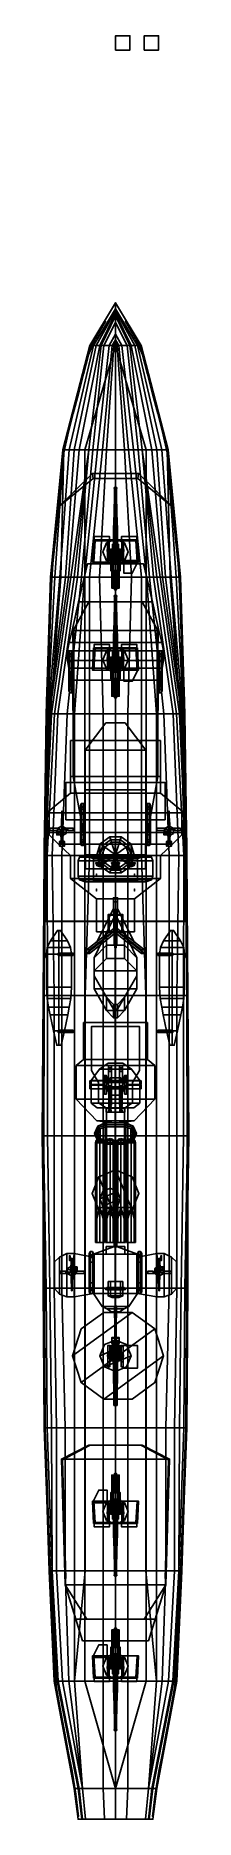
# Model space of a CAD drawing. Header units: millimetres. Extents: x -5 to 5, y -53 to 71.
import ezdxf

# ---------------------------------------------------------------- set-up
doc = ezdxf.new("R2010")
doc.units = ezdxf.units.MM
for name, color, linetype in [('barrel', 1, 'Continuous'), ('boat', 3, 'Continuous'), ('gun', 1, 'Continuous'), ('r2', 6, 'Continuous'), ('railings', 6, 'Continuous'), ('sleeve', 5, 'Continuous'), ('turret', 2, 'Continuous')]:
    doc.layers.add(name, color=color, linetype=linetype)

msp = doc.modelspace()

# ---------------------------------------------------------------- linework, layer by layer
for points in [[(1, 71.04, 1), (1, 71.04), (0, 71.04), (0, 71.04, 1)], [(1, 71.04), (1, 70.04), (0, 70.04), (0, 71.04)], [(0, 71.04), (0, 70.04), (0, 70.04, 1), (0, 71.04, 1)], [(0, 71.04, 1), (0, 70.04, 1), (1, 70.04, 1), (1, 71.04, 1)], [(1, 70.04, 1), (1, 70.04), (1, 71.04), (1, 71.04, 1)], [(3, 71.04), (3, 70.04), (2, 70.04), (2, 71.04)], [(2, 71.04), (2, 70.04), (3, 70.04), (3, 71.04)], [(0, 70.04, 1), (0, 70.04), (1, 70.04), (1, 70.04, 1)], [(0, 52.5, 6.83), (0, 52.49, 6.62), (-1.78, 49.53, 5.99), (-1.78, 49.53, 6.21)], [(0, 52.5, 6.83), (0, 52.5, 6.83), (-1.78, 49.53, 6.21), (0, 49.53, 6.23)], [(0, 52.49, 6.62), (0, 52.07, 5.67), (-1.54, 49.53, 5.67), (-1.78, 49.53, 5.99)], [(0, 52.07, 5.67), (0, 51.97, 5.39), (-1.35, 49.53, 5.39), (-1.54, 49.53, 5.67)], [(0, 52.35, 6.79), (-0.04, 52.31, 6.79), (-0.04, 52.31, 10), (0, 52.35, 10)], [(0.04, 52.31, 10), (0, 52.35, 10), (-0.04, 52.31, 10), (0, 52.27, 10)], [(-0.04, 52.31, 6.79), (0, 52.27, 6.78), (0, 52.27, 10), (-0.04, 52.31, 10)], [(1.78, 49.53, 6.21), (1.78, 49.53, 5.99), (0, 52.49, 6.62), (0, 52.5, 6.83)], [(0, 49.53, 6.23), (1.78, 49.53, 6.21), (0, 52.5, 6.83)], [(1.78, 49.53, 5.99), (1.54, 49.53, 5.67), (0, 52.07, 5.67), (0, 52.49, 6.62)], [(0.04, 52.31, 6.79), (0, 52.35, 6.79), (0, 52.35, 10), (0.04, 52.31, 10)], [(0, 52.27, 6.78), (0.04, 52.31, 6.79), (0.04, 52.31, 10), (0, 52.27, 10)], [(1.54, 49.53, 5.67), (1.35, 49.53, 5.39), (0, 51.97, 5.39), (0, 52.07, 5.67)], [(0, 51.97, 5.39), (0, 51.75, 4.77), (-1.1, 49.53, 4.77), (-1.35, 49.53, 5.39)], [(0, 51.75, 4.77), (0, 51.59, 4.27), (-0.99, 49.53, 4.27), (-1.1, 49.53, 4.77)], [(0, 51.59, 4.27), (0, 51.14, 2.89), (-0.81, 49.53, 2.89), (-0.99, 49.53, 4.27)], [(0, 51.14, 2.89), (0, 50.33, 0.04), (-0.44, 49.53, 0.04), (-0.81, 49.53, 2.89)], [(1.35, 49.53, 5.39), (1.1, 49.53, 4.77), (0, 51.75, 4.77), (0, 51.97, 5.39)], [(1.1, 49.53, 4.77), (0.99, 49.53, 4.27), (0, 51.59, 4.27), (0, 51.75, 4.77)], [(0.99, 49.53, 4.27), (0.81, 49.53, 2.89), (0, 51.14, 2.89), (0, 51.59, 4.27)], [(0.81, 49.53, 2.89), (0.44, 49.53, 0.04), (0, 50.33, 0.04), (0, 51.14, 2.89)], [(-1.78, 49.53, 6.21), (-1.78, 49.53, 5.99), (-3.6, 42.3, 5.27), (-3.66, 42.3, 5.46)], [(-1.78, 49.53, 6.21), (-1.78, 49.53, 6.21), (-3.66, 42.3, 5.46), (-3.61, 42.3, 5.53)], [(0, 49.53, 6.23), (-1.78, 49.53, 6.21), (-3.61, 42.3, 5.53), (-2.14, 42.3, 5.55)], [(-1.78, 49.53, 5.99), (-1.54, 49.53, 5.67), (-3.23, 42.3, 4.77), (-3.6, 42.3, 5.27)], [(-1.54, 49.53, 5.67), (-1.35, 49.53, 5.39), (-2.88, 42.3, 4.01), (-3.23, 42.3, 4.77)], [(-1.35, 49.53, 5.39), (-1.1, 49.53, 4.77), (-2.54, 42.3, 2.89), (-2.88, 42.3, 4.01)], [(-1.1, 49.53, 4.77), (-0.99, 49.53, 4.27), (-1.85, 42.3, 0.04), (-2.54, 42.3, 2.89)], [(0, 49.53, 6.23), (0, 49.53, 6.23), (-2.14, 42.3, 5.55), (0, 42.3, 5.6)], [(-0.99, 49.53, 4.27), (-0.81, 49.53, 2.89), (-1.59, 42.3, -0.83), (-1.85, 42.3, 0.04)], [(-0.81, 49.53, 2.89), (-0.44, 49.53, 0.04), (-1.25, 42.3, -1.58), (-1.59, 42.3, -0.83)], [(-0.44, 49.53, 0.04), (-0.24, 49.53, -1.58), (-0.91, 42.3, -2.13), (-1.25, 42.3, -1.58)], [(-0.24, 49.53, -1.58), (-0.11, 49.53, -2.61), (-0.63, 42.3, -2.45), (-0.91, 42.3, -2.13)], [(0, 42.3, -2.91), (-0.63, 42.3, -2.45), (-0.11, 49.53, -2.61), (0, 49.53, -2.91)], [(0, 50.33, 0.04), (0, 49.93, -1.58), (-0.24, 49.53, -1.58), (-0.44, 49.53, 0.04)], [(0, 49.93, -1.58), (0, 49.72, -2.61), (-0.11, 49.53, -2.61), (-0.24, 49.53, -1.58)], [(0, 49.53, -2.91), (-0.11, 49.53, -2.61), (0, 49.72, -2.61), (0, 49.65, -2.91)], [(0.44, 49.53, 0.04), (0.24, 49.53, -1.58), (0, 49.93, -1.58), (0, 50.33, 0.04)], [(0.24, 49.53, -1.58), (0.11, 49.53, -2.61), (0, 49.72, -2.61), (0, 49.93, -1.58)], [(0, 49.65, -2.91), (0, 49.72, -2.61), (0.11, 49.53, -2.61), (0, 49.53, -2.91)], [(0, 49.53, -2.91), (0.11, 49.53, -2.61), (0.63, 42.3, -2.45), (0, 42.3, -2.91)], [(0, 42.3, 5.6), (2.14, 42.3, 5.55), (0, 49.53, 6.23)], [(2.14, 42.3, 5.55), (3.61, 42.3, 5.53), (1.78, 49.53, 6.21), (0, 49.53, 6.23)], [(0.91, 42.3, -2.13), (0.63, 42.3, -2.45), (0.11, 49.53, -2.61), (0.24, 49.53, -1.58)], [(1.25, 42.3, -1.58), (0.91, 42.3, -2.13), (0.24, 49.53, -1.58), (0.44, 49.53, 0.04)], [(1.59, 42.3, -0.83), (1.25, 42.3, -1.58), (0.44, 49.53, 0.04), (0.81, 49.53, 2.89)], [(1.85, 42.3, 0.04), (1.59, 42.3, -0.83), (0.81, 49.53, 2.89), (0.99, 49.53, 4.27)], [(2.54, 42.3, 2.89), (1.85, 42.3, 0.04), (0.99, 49.53, 4.27), (1.1, 49.53, 4.77)], [(2.88, 42.3, 4.01), (2.54, 42.3, 2.89), (1.1, 49.53, 4.77), (1.35, 49.53, 5.39)], [(3.23, 42.3, 4.77), (2.88, 42.3, 4.01), (1.35, 49.53, 5.39), (1.54, 49.53, 5.67)], [(3.6, 42.3, 5.27), (3.23, 42.3, 4.77), (1.54, 49.53, 5.67), (1.78, 49.53, 5.99)], [(3.66, 42.3, 5.46), (3.6, 42.3, 5.27), (1.78, 49.53, 5.99), (1.78, 49.53, 6.21)], [(3.61, 42.3, 5.53), (3.66, 42.3, 5.46), (1.78, 49.53, 6.21)], [(-3.66, 42.3, 5.46), (-3.6, 42.3, 5.27), (-4.23, 33.46, 4.51), (-4.53, 33.46, 5.33)], [(-3.61, 42.3, 5.53), (-3.66, 42.3, 5.46), (-4.53, 33.46, 5.33), (-3.8, 33.46, 5.48)], [(-3.6, 42.3, 5.27), (-3.23, 42.3, 4.77), (-3.87, 33.46, 3.31), (-4.23, 33.46, 4.51)], [(-3.23, 42.3, 4.77), (-2.88, 42.3, 4.01), (-3.49, 33.46, 1.33), (-3.87, 33.46, 3.31)], [(-2.14, 42.3, 5.55), (-3.61, 42.3, 5.53), (-3.8, 33.46, 5.48), (-2.14, 33.46, 5.55)], [(-2.88, 42.3, 4.01), (-2.54, 42.3, 2.89), (-3.28, 33.46, 0.07), (-3.49, 33.46, 1.33)], [(-2.54, 42.3, 2.89), (-1.85, 42.3, 0.04), (-3.12, 33.46, -0.54), (-3.28, 33.46, 0.07)], [(-1.85, 42.3, 0.04), (-1.85, 42.3, 0.04), (-2.89, 33.46, -1.2), (-3.12, 33.46, -0.54)], [(-1.85, 42.3, 0.04), (-1.85, 42.3, 0.04), (-2.65, 33.46, -1.58), (-2.89, 33.46, -1.2)], [(-1.85, 42.3, 0.04), (-1.59, 42.3, -0.83), (-2.37, 33.46, -1.92), (-2.65, 33.46, -1.58)], [(-1.59, 42.3, -0.83), (-1.25, 42.3, -1.58), (-2.16, 33.46, -2.13), (-2.37, 33.46, -1.92)], [(-1.25, 42.3, -1.58), (-0.91, 42.3, -2.13), (-1.82, 33.46, -2.34), (-2.16, 33.46, -2.13)], [(0, 42.3, 5.6), (-2.14, 42.3, 5.55), (-2.14, 33.46, 5.55), (0, 33.46, 5.6)], [(-0.91, 42.3, -2.13), (-0.63, 42.3, -2.45), (-1.12, 33.46, -2.65), (-1.82, 33.46, -2.34)], [(0, 33.46, -2.91), (-1.12, 33.46, -2.65), (-0.63, 42.3, -2.45), (0, 42.3, -2.91)], [(0, 42.3, -2.91), (0.63, 42.3, -2.45), (1.12, 33.46, -2.65), (0, 33.46, -2.91)], [(0, 33.46, 5.6), (2.14, 33.46, 5.55), (2.14, 42.3, 5.55), (0, 42.3, 5.6)], [(1.82, 33.46, -2.34), (1.12, 33.46, -2.65), (0.63, 42.3, -2.45), (0.91, 42.3, -2.13)], [(2.16, 33.46, -2.13), (1.82, 33.46, -2.34), (0.91, 42.3, -2.13), (1.25, 42.3, -1.58)], [(2.37, 33.46, -1.92), (2.16, 33.46, -2.13), (1.25, 42.3, -1.58), (1.59, 42.3, -0.83)], [(2.65, 33.46, -1.58), (2.37, 33.46, -1.92), (1.59, 42.3, -0.83), (1.85, 42.3, 0.04)], [(3.28, 33.46, 0.07), (3.12, 33.46, -0.54), (1.85, 42.3, 0.04), (2.54, 42.3, 2.89)], [(2.89, 33.46, -1.2), (2.65, 33.46, -1.58), (1.85, 42.3, 0.04)], [(3.12, 33.46, -0.54), (2.89, 33.46, -1.2), (1.85, 42.3, 0.04)], [(2.14, 33.46, 5.55), (3.8, 33.46, 5.48), (3.61, 42.3, 5.53), (2.14, 42.3, 5.55)], [(3.49, 33.46, 1.33), (3.28, 33.46, 0.07), (2.54, 42.3, 2.89), (2.88, 42.3, 4.01)], [(3.87, 33.46, 3.31), (3.49, 33.46, 1.33), (2.88, 42.3, 4.01), (3.23, 42.3, 4.77)], [(4.23, 33.46, 4.51), (3.87, 33.46, 3.31), (3.23, 42.3, 4.77), (3.6, 42.3, 5.27)], [(4.53, 33.46, 5.33), (4.23, 33.46, 4.51), (3.6, 42.3, 5.27), (3.66, 42.3, 5.46)], [(3.8, 33.46, 5.48), (4.53, 33.46, 5.33), (3.66, 42.3, 5.46), (3.61, 42.3, 5.53)], [(-4, 38.32, 5.55), (-4, 38.32, 5.61), (-1.61, 40.65, 6.47), (-1.55, 40.31, 5.55)], [(-1.55, 40.31, 5.55), (-1.61, 40.65, 6.47), (-4, 38.32, 5.61), (-4, 38.32, 5.55)], [(1.55, 40.31, 5.55), (1.61, 40.65, 6.47), (-1.61, 40.65, 6.47), (-1.55, 40.31, 5.55)], [(-1.55, 40.31, 5.55), (-1.61, 40.65, 6.47), (1.61, 40.65, 6.47), (1.55, 40.31, 5.55)], [(1.55, 40.31, 5.55), (1.61, 40.65, 6.47), (4, 38.32, 5.61), (4, 38.32, 5.55)], [(4, 38.32, 5.55), (4, 38.32, 5.61), (1.61, 40.65, 6.47), (1.55, 40.31, 5.55)], [(-4.53, 33.46, 5.33), (-4.23, 33.46, 4.51), (-4.74, 23.96, 4.15), (-4.84, 23.96, 5.29)], [(-3.8, 33.46, 5.48), (-4.53, 33.46, 5.33), (-4.84, 23.96, 5.29), (-4.54, 23.96, 5.34)], [(-4.23, 33.46, 4.51), (-3.87, 33.46, 3.31), (-4.69, 23.96, 2.83), (-4.74, 23.96, 4.15)], [(-3.87, 33.46, 3.31), (-3.49, 33.46, 1.33), (-4.65, 23.96, 1.33), (-4.69, 23.96, 2.83)], [(-3.49, 33.46, 1.33), (-3.28, 33.46, 0.07), (-4.61, 23.96, 0.07), (-4.65, 23.96, 1.33)], [(-3.28, 33.46, 0.07), (-3.12, 33.46, -0.54), (-4.46, 23.96, -0.54), (-4.61, 23.96, 0.07)], [(-2.14, 33.46, 5.55), (-3.8, 33.46, 5.48), (-4.54, 23.96, 5.34), (-2.14, 23.96, 5.44)], [(-3.12, 33.46, -0.54), (-2.89, 33.46, -1.2), (-4.24, 23.96, -1.2), (-4.46, 23.96, -0.54)], [(-2.89, 33.46, -1.2), (-2.65, 33.46, -1.58), (-4.01, 23.96, -1.58), (-4.24, 23.96, -1.2)], [(-2.65, 33.46, -1.58), (-2.37, 33.46, -1.92), (-3.37, 23.96, -2.08), (-4.01, 23.96, -1.58)], [(-2.37, 33.46, -1.92), (-2.16, 33.46, -2.13), (-2.86, 23.96, -2.34), (-3.37, 23.96, -2.08)], [(-2.57, 31.75, 7.61), (-1.96, 34.37, 8.42), (-2.36, 32.64, 8.26), (-3.03, 29.76, 7.5)], [(-3.03, 29.76, 7.5), (-2.36, 32.64, 8.26), (-1.96, 34.37, 8.42), (-2.57, 31.75, 7.61)], [(-2.16, 33.46, -2.13), (-1.82, 33.46, -2.34), (-1.82, 23.96, -2.62), (-2.86, 23.96, -2.34)], [(-2.57, 31.75, 7.61), (-1.96, 34.37, 8.42), (1.96, 34.37, 8.42), (2.57, 31.75, 7.61)], [(2.57, 31.75, 7.61), (1.96, 34.37, 8.42), (-1.96, 34.37, 8.42), (-2.57, 31.75, 7.61)], [(0, 33.46, 5.6), (-2.14, 33.46, 5.55), (-2.14, 23.96, 5.44), (0, 23.96, 5.46)], [(-1.82, 33.46, -2.34), (-1.12, 33.46, -2.65), (-0.87, 23.96, -2.79), (-1.82, 23.96, -2.62)], [(0, 23.96, -2.91), (-0.87, 23.96, -2.79), (-1.12, 33.46, -2.65), (0, 33.46, -2.91)], [(0, 33.46, -2.91), (1.12, 33.46, -2.65), (0.87, 23.96, -2.79), (0, 23.96, -2.91)], [(0, 23.96, 5.46), (2.14, 23.96, 5.44), (2.14, 33.46, 5.55), (0, 33.46, 5.6)], [(1.82, 23.96, -2.62), (0.87, 23.96, -2.79), (1.12, 33.46, -2.65), (1.82, 33.46, -2.34)], [(2.86, 23.96, -2.34), (1.82, 23.96, -2.62), (1.82, 33.46, -2.34), (2.16, 33.46, -2.13)], [(2.57, 31.75, 7.61), (1.96, 34.37, 8.42), (2.36, 32.64, 8.26), (3.03, 29.76, 7.5)], [(3.03, 29.76, 7.5), (2.36, 32.64, 8.26), (1.96, 34.37, 8.42), (2.57, 31.75, 7.61)], [(2.14, 23.96, 5.44), (4.54, 23.96, 5.34), (3.8, 33.46, 5.48), (2.14, 33.46, 5.55)], [(3.37, 23.96, -2.08), (2.86, 23.96, -2.34), (2.16, 33.46, -2.13), (2.37, 33.46, -1.92)], [(4.01, 23.96, -1.58), (3.37, 23.96, -2.08), (2.37, 33.46, -1.92), (2.65, 33.46, -1.58)], [(4.24, 23.96, -1.2), (4.01, 23.96, -1.58), (2.65, 33.46, -1.58), (2.89, 33.46, -1.2)], [(4.46, 23.96, -0.54), (4.24, 23.96, -1.2), (2.89, 33.46, -1.2), (3.12, 33.46, -0.54)], [(4.61, 23.96, 0.07), (4.46, 23.96, -0.54), (3.12, 33.46, -0.54), (3.28, 33.46, 0.07)], [(4.65, 23.96, 1.33), (4.61, 23.96, 0.07), (3.28, 33.46, 0.07), (3.49, 33.46, 1.33)], [(4.69, 23.96, 2.83), (4.65, 23.96, 1.33), (3.49, 33.46, 1.33), (3.87, 33.46, 3.31)], [(4.54, 23.96, 5.34), (4.84, 23.96, 5.29), (4.53, 33.46, 5.33), (3.8, 33.46, 5.48)], [(4.74, 23.96, 4.15), (4.69, 23.96, 2.83), (3.87, 33.46, 3.31), (4.23, 33.46, 4.51)], [(4.84, 23.96, 5.29), (4.74, 23.96, 4.15), (4.23, 33.46, 4.51), (4.53, 33.46, 5.33)], [(3.03, 29.76, 7.5), (2.57, 31.75, 7.61), (-2.57, 31.75, 7.61), (-3.03, 29.76, 7.5)], [(-3.03, 29.76, 7.5), (-2.57, 31.75, 7.61), (2.57, 31.75, 7.61), (3.03, 29.76, 7.5)], [(-1.86, 31.75, 7.61), (-1.86, 31.75, 5.45), (-2.96, 29.76, 5.45), (-2.96, 29.76, 7.5)], [(1.86, 31.75, 7.61), (1.86, 31.75, 5.45), (-1.86, 31.75, 5.45), (-1.86, 31.75, 7.61)], [(2.96, 29.76, 5.45), (1.86, 31.75, 5.45), (1.86, 31.75, 7.61), (2.96, 29.76, 7.5)], [(-3.22, 28.92, 7.5), (-3.03, 29.76, 7.5), (3.03, 29.76, 7.5), (3.22, 28.92, 7.5)], [(3.22, 28.92, 7.5), (3.03, 29.76, 7.5), (-3.03, 29.76, 7.5), (-3.22, 28.92, 7.5)], [(-2.96, 29.76, 7.5), (-2.96, 29.76, 5.45), (2.96, 29.76, 5.45), (2.96, 29.76, 7.5)], [(-2.96, 29.76, 7.5), (-2.96, 29.76, 5.45), (-2.96, 19.61, 5.32), (-2.96, 19.61, 7.5)], [(2.96, 29.76, 7.5), (2.96, 29.76, 5.45), (-2.96, 29.76, 5.45), (-2.96, 29.76, 7.5)], [(2.96, 19.61, 5.32), (2.96, 29.76, 5.45), (2.96, 29.76, 7.5), (2.96, 19.61, 7.5)], [(3.35, 28.33, 7.5), (3.22, 28.92, 7.5), (-3.22, 28.92, 7.5), (-3.35, 28.33, 7.5)], [(-3.35, 28.33, 7.5), (-3.22, 28.92, 7.5), (3.22, 28.92, 7.5), (3.35, 28.33, 7.5)], [(3.35, 27.67, 7.5), (3.35, 28.33, 7.5), (-3.35, 28.33, 7.5), (-3.35, 27.67, 7.5)], [(-3.35, 27.67, 7.5), (-3.35, 28.33, 7.5), (3.35, 28.33, 7.5), (3.35, 27.67, 7.5)], [(-3.25, 27.13, 7.5), (-3.35, 27.67, 7.5), (3.35, 27.67, 7.5), (3.25, 27.13, 7.5)], [(3.25, 27.13, 7.5), (3.35, 27.67, 7.5), (-3.35, 27.67, 7.5), (-3.25, 27.13, 7.5)], [(-2.96, 26.31, 7.5), (-3.25, 27.13, 7.5), (3.25, 27.13, 7.5), (2.96, 26.31, 7.5)], [(2.96, 26.31, 7.5), (3.25, 27.13, 7.5), (-3.25, 27.13, 7.5), (-2.96, 26.31, 7.5)], [(2.96, 22.11, 7.5), (2.96, 26.31, 7.5), (-2.96, 26.31, 7.5), (-2.96, 22.11, 7.5)], [(-4.54, 23.96, 5.34), (-4.84, 23.96, 5.29), (-4.98, 14.13, 5.25), (-4.82, 14.13, 5.3)], [(-4.84, 23.96, 5.29), (-4.74, 23.96, 4.15), (-4.92, 14.13, 4.84), (-4.98, 14.13, 5.25)], [(-4.61, 23.96, 0.07), (-4.46, 23.96, -0.54), (-4.91, 14.13, -0.54), (-4.97, 14.13, 0.07)], [(-4.69, 23.96, 2.83), (-4.65, 23.96, 1.33), (-4.97, 14.13, 1.33), (-4.92, 14.13, 2.83)], [(-4.65, 23.96, 1.33), (-4.61, 23.96, 0.07), (-4.97, 14.13, 0.07), (-4.97, 14.13, 1.33)], [(-4.74, 23.96, 4.15), (-4.69, 23.96, 2.83), (-4.92, 14.13, 2.83), (-4.92, 14.13, 4.84)], [(-4.46, 23.96, -0.54), (-4.24, 23.96, -1.2), (-4.75, 14.13, -1.2), (-4.91, 14.13, -0.54)], [(-2.14, 23.96, 5.44), (-4.54, 23.96, 5.34), (-4.82, 14.13, 5.3), (-2.14, 14.13, 5.44)], [(-4.24, 23.96, -1.2), (-4.01, 23.96, -1.58), (-4.41, 14.13, -1.78), (-4.75, 14.13, -1.2)], [(-4.01, 23.96, -1.58), (-3.37, 23.96, -2.08), (-3.75, 14.13, -2.24), (-4.41, 14.13, -1.78)], [(-3.37, 23.96, -2.08), (-2.86, 23.96, -2.34), (-2.86, 14.13, -2.58), (-3.75, 14.13, -2.24)], [(-2.86, 23.96, -2.34), (-1.82, 23.96, -2.62), (-1.82, 14.13, -2.8), (-2.86, 14.13, -2.58)], [(0, 23.96, 5.46), (-2.14, 23.96, 5.44), (-2.14, 14.13, 5.44), (0, 14.13, 5.46)], [(-1.82, 23.96, -2.62), (-0.87, 23.96, -2.79), (-0.87, 14.13, -2.87), (-1.82, 14.13, -2.8)], [(0, 14.13, -2.91), (-0.87, 14.13, -2.87), (-0.87, 23.96, -2.79), (0, 23.96, -2.91)], [(0, 23.96, -2.91), (0.87, 23.96, -2.79), (0.87, 14.13, -2.87), (0, 14.13, -2.91)], [(0, 14.13, 5.46), (2.14, 14.13, 5.44), (2.14, 23.96, 5.44), (0, 23.96, 5.46)], [(1.82, 14.13, -2.8), (0.87, 14.13, -2.87), (0.87, 23.96, -2.79), (1.82, 23.96, -2.62)], [(2.86, 14.13, -2.58), (1.82, 14.13, -2.8), (1.82, 23.96, -2.62), (2.86, 23.96, -2.34)], [(2.14, 14.13, 5.44), (4.82, 14.13, 5.3), (4.54, 23.96, 5.34), (2.14, 23.96, 5.44)], [(3.75, 14.13, -2.24), (2.86, 14.13, -2.58), (2.86, 23.96, -2.34), (3.37, 23.96, -2.08)], [(4.41, 14.13, -1.78), (3.75, 14.13, -2.24), (3.37, 23.96, -2.08), (4.01, 23.96, -1.58)], [(4.75, 14.13, -1.2), (4.41, 14.13, -1.78), (4.01, 23.96, -1.58), (4.24, 23.96, -1.2)], [(4.91, 14.13, -0.54), (4.75, 14.13, -1.2), (4.24, 23.96, -1.2), (4.46, 23.96, -0.54)], [(4.97, 14.13, 0.07), (4.91, 14.13, -0.54), (4.46, 23.96, -0.54), (4.61, 23.96, 0.07)], [(4.82, 14.13, 5.3), (4.98, 14.13, 5.25), (4.84, 23.96, 5.29), (4.54, 23.96, 5.34)], [(4.97, 14.13, 1.33), (4.97, 14.13, 0.07), (4.61, 23.96, 0.07), (4.65, 23.96, 1.33)], [(4.92, 14.13, 2.83), (4.97, 14.13, 1.33), (4.65, 23.96, 1.33), (4.69, 23.96, 2.83)], [(4.92, 14.13, 4.84), (4.92, 14.13, 2.83), (4.69, 23.96, 2.83), (4.74, 23.96, 4.15)], [(4.98, 14.13, 5.25), (4.92, 14.13, 4.84), (4.74, 23.96, 4.15), (4.84, 23.96, 5.29)], [(-0.67, 23.34, 10.65), (-0.67, 23.34, 7.5), (-2.12, 21.45, 7.5), (-2.12, 21.45, 11.21)], [(2.12, 21.45, 11.21), (0.67, 23.34, 10.65), (-0.67, 23.34, 10.65), (-2.12, 21.45, 11.21)], [(0.67, 23.34, 10.65), (0.67, 23.34, 7.5), (-0.67, 23.34, 7.5), (-0.67, 23.34, 10.65)], [(2.12, 21.45, 7.5), (0.67, 23.34, 7.5), (0.67, 23.34, 10.65), (2.12, 21.45, 11.21)], [(3.13, 19.61, 7.5), (3.13, 22.11, 7.5), (-3.13, 22.11, 7.5), (-3.13, 19.61, 7.5)], [(-3.13, 19.61, 7.5), (-3.13, 22.11, 7.5), (3.13, 22.11, 7.5), (3.13, 19.61, 7.5)], [(-2.12, 21.45, 11.21), (-2.12, 21.45, 9.34), (2.12, 21.45, 9.34), (2.12, 21.45, 11.21)], [(-2.12, 21.45, 11.21), (-2.12, 21.45, 7.5), (-2.12, 19.61, 7.5), (-2.12, 19.61, 11.21)], [(2.12, 21.45, 11.21), (-2.12, 21.45, 11.21), (-2.12, 18.68, 11.21), (2.12, 18.68, 11.21)], [(2.12, 19.61, 7.5), (2.12, 21.45, 7.5), (2.12, 21.45, 11.21), (2.12, 19.61, 11.21)], [(-3.46, 16.62, 9.34), (-3.46, 19.21, 9.34), (3.46, 19.21, 9.34), (3.46, 16.62, 9.34)], [(3.46, 16.62, 9.34), (3.46, 19.21, 9.34), (-3.46, 19.21, 9.34), (-3.46, 16.62, 9.34)], [(-3.46, 16.62, 9.34), (-3.46, 19.21, 9.34), (-3.46, 19.21, 10.34), (-3.46, 16.62, 10.34)], [(-3.46, 16.62, 10.34), (-3.46, 19.21, 10.34), (-3.46, 19.21, 9.34), (-3.46, 16.62, 9.34)], [(-3.46, 19.21, 10.34), (-2.12, 19.21, 10.34), (-2.12, 19.21, 9.34), (-3.46, 19.21, 9.34)], [(-3.46, 19.21, 9.34), (-2.12, 19.21, 9.34), (-2.12, 19.21, 10.34), (-3.46, 19.21, 10.34)], [(3.13, 18.47, 7.45), (3.13, 19.61, 7.5), (-3.13, 19.61, 7.5), (-3.13, 18.47, 7.45)], [(-3.13, 18.47, 7.45), (-3.13, 19.61, 7.5), (3.13, 19.61, 7.5), (3.13, 18.47, 7.45)], [(-3.13, 18.47, 7.45), (-3.13, 19.61, 7.5), (-3.13, 19.61, 8.43), (-3.13, 18.47, 8.43)], [(-3.13, 18.47, 8.43), (-3.13, 19.61, 8.43), (-3.13, 19.61, 7.5), (-3.13, 18.47, 7.45)], [(-2.96, 19.61, 7.5), (-2.96, 19.61, 5.32), (2.96, 19.61, 5.32), (2.96, 19.61, 7.5)], [(-2.96, 19.61, 7.5), (-2.96, 19.61, 5.32), (-2.08, 14.93, 5.32), (-2.08, 14.93, 7.34)], [(2.96, 19.61, 7.5), (2.96, 19.61, 5.32), (-2.96, 19.61, 5.32), (-2.96, 19.61, 7.5)], [(-2.12, 19.61, 9.34), (-2.12, 19.61, 7.5), (-2.12, 14.93, 7.34), (-2.12, 14.93, 9.34)], [(-2.12, 19.61, 11.21), (-2.12, 19.61, 9.34), (-2.12, 18.68, 9.34), (-2.12, 18.68, 11.21)], [(2.12, 18.68, 11.21), (-2.12, 18.68, 11.21), (-2.12, 18.68, 9.34), (2.12, 18.68, 9.34)], [(-2.12, 14.19, 11.21), (-2.12, 18.68, 11.21), (-2.12, 18.68, 9.34), (-2.12, 14.19, 9.34)], [(-2.12, 14.19, 9.34), (-2.12, 18.68, 9.34), (-2.12, 18.68, 11.21), (-2.12, 14.19, 11.21)], [(2.08, 14.93, 5.32), (2.96, 19.61, 5.32), (2.96, 19.61, 7.5), (2.08, 14.93, 7.34)], [(2.12, 14.93, 7.34), (2.12, 19.61, 7.5), (2.12, 19.61, 9.34), (2.12, 14.93, 9.34)], [(2.12, 18.68, 9.34), (2.12, 19.61, 9.34), (2.12, 19.61, 11.21), (2.12, 18.68, 11.21)], [(2.12, 19.21, 9.34), (3.46, 19.21, 9.34), (3.46, 19.21, 10.34), (2.12, 19.21, 10.34)], [(2.12, 19.21, 10.34), (3.46, 19.21, 10.34), (3.46, 19.21, 9.34), (2.12, 19.21, 9.34)], [(2.12, 14.19, 11.21), (2.12, 18.68, 11.21), (2.12, 18.68, 9.34), (2.12, 14.19, 9.34)], [(2.12, 14.19, 9.34), (2.12, 18.68, 9.34), (2.12, 18.68, 11.21), (2.12, 14.19, 11.21)], [(3.13, 18.47, 8.43), (3.13, 19.61, 8.43), (3.13, 19.61, 7.5), (3.13, 18.47, 7.45)], [(3.13, 18.47, 7.45), (3.13, 19.61, 7.5), (3.13, 19.61, 8.43), (3.13, 18.47, 8.43)], [(3.46, 16.62, 9.34), (3.46, 19.21, 9.34), (3.46, 19.21, 10.34), (3.46, 16.62, 10.34)], [(3.46, 16.62, 10.34), (3.46, 19.21, 10.34), (3.46, 19.21, 9.34), (3.46, 16.62, 9.34)], [(4.78, 17.1, 7.41), (3.13, 18.47, 7.45), (-3.13, 18.47, 7.45), (-4.78, 17.1, 7.41)], [(-4.78, 17.1, 7.41), (-3.13, 18.47, 7.45), (3.13, 18.47, 7.45), (4.78, 17.1, 7.41)], [(-4.78, 17.1, 8.36), (-3.13, 18.47, 8.43), (-3.13, 18.47, 7.45), (-4.78, 17.1, 7.41)], [(-4.78, 17.1, 7.41), (-3.13, 18.47, 7.45), (-3.13, 18.47, 8.43), (-4.78, 17.1, 8.36)], [(4.78, 17.1, 8.36), (3.13, 18.47, 8.43), (3.13, 18.47, 7.45), (4.78, 17.1, 7.41)], [(4.78, 17.1, 7.41), (3.13, 18.47, 7.45), (3.13, 18.47, 8.43), (4.78, 17.1, 8.36)], [(-4.78, 15.73, 7.37), (-4.78, 17.1, 7.41), (4.78, 17.1, 7.41), (4.78, 15.73, 7.37)], [(4.78, 15.73, 7.37), (4.78, 17.1, 7.41), (-4.78, 17.1, 7.41), (-4.78, 15.73, 7.37)], [(-4.78, 15.73, 7.37), (-4.78, 17.1, 7.41), (-4.78, 17.1, 8.36), (-4.78, 15.73, 8.36)], [(-4.78, 15.73, 8.36), (-4.78, 17.1, 8.36), (-4.78, 17.1, 7.41), (-4.78, 15.73, 7.37)], [(-4.62, 16.95, 7.4), (-4.62, 17.1, 7.41), (-4.62, 17.1, 5.32), (-4.62, 16.95, 5.32)], [(-4.62, 16.95, 5.32), (-4.62, 17.1, 5.32), (-4.62, 17.1, 7.41), (-4.62, 16.95, 7.4)], [(-4.62, 16.95, 6.46), (-4.62, 16.95, 6.73), (-4.62, 16.41, 5.62), (-4.62, 16.41, 5.38)], [(-4.62, 16.41, 5.38), (-4.62, 16.41, 5.62), (-4.62, 16.95, 6.73), (-4.62, 16.95, 6.46)], [(-4.62, 16.26, 5.32), (-4.62, 16.41, 5.32), (-4.62, 16.41, 7.38), (-4.62, 16.26, 7.38)], [(-4.62, 16.26, 7.38), (-4.62, 16.41, 7.38), (-4.62, 16.41, 5.32), (-4.62, 16.26, 5.32)], [(-4.62, 15.76, 6.4), (-4.62, 15.76, 6.67), (-4.62, 16.26, 5.56), (-4.62, 16.26, 5.32)], [(-4.62, 16.26, 5.32), (-4.62, 16.26, 5.56), (-4.62, 15.76, 6.67), (-4.62, 15.76, 6.4)], [(-3.83, 15.9, 8.3), (-3.73, 15.96, 8.3), (-3.73, 16.19, 7.38), (-4.03, 16.01, 7.38)], [(-3.73, 15.96, 8.3), (-3.63, 15.9, 8.3), (-3.43, 16.01, 7.38), (-3.73, 16.19, 7.38)], [(-3.46, 16.62, 9.34), (-2.12, 16.62, 9.34), (-2.12, 16.62, 10.34), (-3.46, 16.62, 10.34)], [(-3.46, 16.62, 10.34), (-2.12, 16.62, 10.34), (-2.12, 16.62, 9.34), (-3.46, 16.62, 9.34)], [(2.12, 16.62, 9.34), (-2.12, 16.62, 9.34), (-2.12, 14.19, 9.34), (2.12, 14.19, 9.34)], [(2.12, 16.62, 10.34), (3.46, 16.62, 10.34), (3.46, 16.62, 9.34), (2.12, 16.62, 9.34)], [(2.12, 16.62, 9.34), (3.46, 16.62, 9.34), (3.46, 16.62, 10.34), (2.12, 16.62, 10.34)], [(3.63, 15.9, 8.3), (3.73, 15.96, 8.3), (3.73, 16.19, 7.38), (3.43, 16.01, 7.38)], [(3.73, 15.96, 8.3), (3.83, 15.9, 8.3), (4.03, 16.01, 7.38), (3.73, 16.19, 7.38)], [(4.62, 16.95, 5.32), (4.62, 17.1, 5.32), (4.62, 17.1, 7.41), (4.62, 16.95, 7.4)], [(4.62, 16.95, 7.4), (4.62, 17.1, 7.41), (4.62, 17.1, 5.32), (4.62, 16.95, 5.32)], [(4.62, 16.95, 6.46), (4.62, 16.95, 6.73), (4.62, 16.41, 5.62), (4.62, 16.41, 5.38)], [(4.62, 16.41, 5.38), (4.62, 16.41, 5.62), (4.62, 16.95, 6.73), (4.62, 16.95, 6.46)], [(4.62, 16.26, 7.38), (4.62, 16.41, 7.38), (4.62, 16.41, 5.32), (4.62, 16.26, 5.32)], [(4.62, 16.26, 5.32), (4.62, 16.41, 5.32), (4.62, 16.41, 7.38), (4.62, 16.26, 7.38)], [(4.62, 16.26, 5.32), (4.62, 16.26, 5.56), (4.62, 15.76, 6.67), (4.62, 15.76, 6.4)], [(4.62, 15.76, 6.4), (4.62, 15.76, 6.67), (4.62, 16.26, 5.56), (4.62, 16.26, 5.32)], [(4.78, 15.73, 8.36), (4.78, 17.1, 8.36), (4.78, 17.1, 7.41), (4.78, 15.73, 7.37)], [(4.78, 15.73, 7.37), (4.78, 17.1, 7.41), (4.78, 17.1, 8.36), (4.78, 15.73, 8.36)], [(3.96, 14.93, 7.34), (4.78, 15.73, 7.37), (-4.78, 15.73, 7.37), (-3.96, 14.93, 7.34)], [(-3.96, 14.93, 7.34), (-4.78, 15.73, 7.37), (4.78, 15.73, 7.37), (3.96, 14.93, 7.34)], [(-3.96, 14.93, 8.36), (-4.78, 15.73, 8.36), (-4.78, 15.73, 7.37), (-3.96, 14.93, 7.34)], [(-3.96, 14.93, 7.34), (-4.78, 15.73, 7.37), (-4.78, 15.73, 8.36), (-3.96, 14.93, 8.36)], [(-4.62, 15.61, 7.36), (-4.62, 15.76, 7.36), (-4.62, 15.76, 5.32), (-4.62, 15.61, 5.32)], [(-4.62, 15.61, 5.32), (-4.62, 15.76, 5.32), (-4.62, 15.76, 7.36), (-4.62, 15.61, 7.36)], [(-3.83, 15.78, 8.3), (-3.83, 15.9, 8.3), (-4.03, 16.01, 7.38), (-4.03, 15.66, 7.37)], [(-3.73, 15.72, 8.3), (-3.83, 15.78, 8.3), (-4.03, 15.66, 7.37), (-3.73, 15.49, 7.36)], [(-3.13, 14.13, 7.34), (-3.96, 14.93, 7.34), (3.96, 14.93, 7.34), (3.13, 14.13, 7.34)], [(3.13, 14.13, 7.34), (3.96, 14.93, 7.34), (-3.96, 14.93, 7.34), (-3.13, 14.13, 7.34)], [(-3.13, 14.13, 7.34), (-3.96, 14.93, 7.34), (-3.96, 14.93, 8.36), (-3.13, 14.13, 8.36)], [(-3.13, 14.13, 8.36), (-3.96, 14.93, 8.36), (-3.96, 14.93, 7.34), (-3.13, 14.13, 7.34)], [(-3.63, 15.78, 8.3), (-3.73, 15.72, 8.3), (-3.73, 15.49, 7.36), (-3.43, 15.66, 7.37)], [(-3.63, 15.9, 8.3), (-3.63, 15.78, 8.3), (-3.43, 15.66, 7.37), (-3.43, 16.01, 7.38)], [(-2.12, 14.93, 9.34), (-2.12, 14.93, 7.34), (-2.12, 14.19, 7.34), (-2.12, 14.19, 9.34)], [(-2.08, 14.93, 7.34), (-2.08, 14.93, 5.32), (2.08, 14.93, 5.32), (2.08, 14.93, 7.34)], [(-2.08, 14.93, 7.34), (-2.08, 14.93, 5.32), (-2.08, 13.2, 5.32), (-2.08, 13.2, 7.34)], [(2.08, 14.93, 7.34), (2.08, 14.93, 5.32), (-2.08, 14.93, 5.32), (-2.08, 14.93, 7.34)], [(-0.75, 14.71, 12.35), (-1.06, 14.94, 12.15), (-1.31, 14.17, 12.15), (-0.93, 14.17, 12.35)], [(-0.89, 14.82, 11.72), (-1.1, 14.17, 11.72), (-1.31, 14.17, 11.9), (-1.06, 14.94, 11.9)], [(-1.06, 14.94, 11.9), (-1.31, 14.17, 11.9), (-1.31, 14.17, 12.15), (-1.06, 14.94, 12.15)], [(-1.09, 13.36, 13.02), (-1.12, 13.36, 13.04), (-1.12, 14.87, 13.04), (-1.09, 14.87, 13.02)], [(-1.12, 13.36, 13.04), (-1.09, 13.36, 13.06), (-1.09, 14.87, 13.06), (-1.12, 14.87, 13.04)], [(-1.12, 14.87, 13.04), (-1.09, 14.87, 13.06), (-1.09, 14.87, 13.02)], [(-1.09, 13.36, 13.06), (-1.09, 13.36, 13.02), (-1.09, 14.87, 13.02), (-1.09, 14.87, 13.06)], [(-0.29, 15.05, 12.35), (-0.4, 15.42, 12.15), (-1.06, 14.94, 12.15), (-0.75, 14.71, 12.35)], [(-0.34, 15.22, 11.72), (-0.89, 14.82, 11.72), (-1.06, 14.94, 11.9), (-0.4, 15.42, 11.9)], [(-0.4, 15.42, 11.9), (-1.06, 14.94, 11.9), (-1.06, 14.94, 12.15), (-0.4, 15.42, 12.15)], [(-0.34, 15.22, 9.34), (-0.89, 14.82, 9.34), (-0.89, 14.82, 11.72), (-0.34, 15.22, 11.72)], [(0, 14.17, 12.49), (-0.29, 15.05, 12.35), (-0.75, 14.71, 12.35), (0, 14.17, 12.49)], [(0.29, 15.05, 12.35), (0.4, 15.42, 12.15), (-0.4, 15.42, 12.15), (-0.29, 15.05, 12.35)], [(0.34, 15.22, 11.72), (-0.34, 15.22, 11.72), (-0.4, 15.42, 11.9), (0.4, 15.42, 11.9)], [(0.4, 15.42, 11.9), (-0.4, 15.42, 11.9), (-0.4, 15.42, 12.15), (0.4, 15.42, 12.15)], [(0.34, 15.22, 9.34), (-0.34, 15.22, 9.34), (-0.34, 15.22, 11.72), (0.34, 15.22, 11.72)], [(0, 14.17, 12.49), (0.29, 15.05, 12.35), (-0.29, 15.05, 12.35), (0, 14.17, 12.49)], [(-0.02, 13.36, 13.04), (0.01, 13.36, 13.06), (0.01, 14.87, 13.06), (-0.02, 14.87, 13.04)], [(0.01, 13.36, 13.02), (-0.02, 13.36, 13.04), (-0.02, 14.87, 13.04), (0.01, 14.87, 13.02)], [(-0.02, 14.87, 13.04), (0.01, 14.87, 13.06), (0.01, 14.87, 13.02)], [(0, 14.17, 12.49), (0.75, 14.71, 12.35), (0.29, 15.05, 12.35), (0, 14.17, 12.49)], [(0.01, 13.36, 13.06), (0.01, 13.36, 13.02), (0.01, 14.87, 13.02), (0.01, 14.87, 13.06)], [(0.75, 14.71, 12.35), (1.06, 14.94, 12.15), (0.4, 15.42, 12.15), (0.29, 15.05, 12.35)], [(0.89, 14.82, 11.72), (0.34, 15.22, 11.72), (0.4, 15.42, 11.9), (1.06, 14.94, 11.9)], [(0.89, 14.82, 9.34), (0.34, 15.22, 9.34), (0.34, 15.22, 11.72), (0.89, 14.82, 11.72)], [(1.06, 14.94, 11.9), (0.4, 15.42, 11.9), (0.4, 15.42, 12.15), (1.06, 14.94, 12.15)], [(0.93, 14.17, 12.35), (1.31, 14.17, 12.15), (1.06, 14.94, 12.15), (0.75, 14.71, 12.35)], [(1.1, 14.17, 11.72), (0.89, 14.82, 11.72), (1.06, 14.94, 11.9), (1.31, 14.17, 11.9)], [(1.31, 14.17, 11.9), (1.06, 14.94, 11.9), (1.06, 14.94, 12.15), (1.31, 14.17, 12.15)], [(1.11, 13.36, 13.02), (1.08, 13.36, 13.04), (1.08, 14.87, 13.04), (1.11, 14.87, 13.02)], [(1.08, 13.36, 13.04), (1.11, 13.36, 13.06), (1.11, 14.87, 13.06), (1.08, 14.87, 13.04)], [(1.08, 14.87, 13.04), (1.11, 14.87, 13.06), (1.11, 14.87, 13.02)], [(1.11, 13.36, 13.06), (1.11, 13.36, 13.02), (1.11, 14.87, 13.02), (1.11, 14.87, 13.06)], [(2.08, 13.2, 5.32), (2.08, 14.93, 5.32), (2.08, 14.93, 7.34), (2.08, 13.2, 7.34)], [(2.12, 14.19, 7.34), (2.12, 14.93, 7.34), (2.12, 14.93, 9.34), (2.12, 14.19, 9.34)], [(3.13, 14.13, 7.34), (3.96, 14.93, 7.34), (3.96, 14.93, 8.36), (3.13, 14.13, 8.36)], [(3.13, 14.13, 8.36), (3.96, 14.93, 8.36), (3.96, 14.93, 7.34), (3.13, 14.13, 7.34)], [(3.63, 15.78, 8.3), (3.63, 15.9, 8.3), (3.43, 16.01, 7.38), (3.43, 15.66, 7.37)], [(3.73, 15.72, 8.3), (3.63, 15.78, 8.3), (3.43, 15.66, 7.37), (3.73, 15.49, 7.36)], [(3.83, 15.78, 8.3), (3.73, 15.72, 8.3), (3.73, 15.49, 7.36), (4.03, 15.66, 7.37)], [(3.83, 15.9, 8.3), (3.83, 15.78, 8.3), (4.03, 15.66, 7.37), (4.03, 16.01, 7.38)], [(3.96, 14.93, 8.36), (4.78, 15.73, 8.36), (4.78, 15.73, 7.37), (3.96, 14.93, 7.34)], [(3.96, 14.93, 7.34), (4.78, 15.73, 7.37), (4.78, 15.73, 8.36), (3.96, 14.93, 8.36)], [(4.62, 15.61, 7.36), (4.62, 15.76, 7.36), (4.62, 15.76, 5.32), (4.62, 15.61, 5.32)], [(4.62, 15.61, 5.32), (4.62, 15.76, 5.32), (4.62, 15.76, 7.36), (4.62, 15.61, 7.36)], [(-4.92, 14.13, 2.83), (-4.97, 14.13, 1.33), (-5.05, 4.42, 1.33), (-5, 4.42, 2.83)], [(-4.97, 14.13, 1.33), (-4.97, 14.13, 0.07), (-5.05, 4.42, -0.8), (-5.05, 4.42, 1.33)], [(-4.97, 14.13, 0.07), (-4.91, 14.13, -0.54), (-5.01, 4.42, -1.13), (-5.05, 4.42, -0.8)], [(-4.91, 14.13, -0.54), (-4.75, 14.13, -1.2), (-4.73, 4.42, -1.77), (-5.01, 4.42, -1.13)], [(-4.98, 14.13, 5.25), (-4.92, 14.13, 4.84), (-4.92, 9.56, 4.84), (-4.98, 9.56, 5.25)], [(-4.82, 14.13, 5.3), (-4.98, 14.13, 5.25), (-4.98, 9.56, 5.25), (-4.82, 9.57, 5.3)], [(-4.92, 14.13, 4.84), (-4.92, 14.13, 2.83), (-4.92, 9.56, 2.83), (-4.92, 9.56, 4.84)], [(-2.14, 14.13, 5.44), (-4.82, 14.13, 5.3), (-4.82, 9.57, 5.3), (-2.14, 9.57, 5.44)], [(-4.75, 14.13, -1.2), (-4.41, 14.13, -1.78), (-4.27, 4.42, -2.2), (-4.73, 4.42, -1.77)], [(-4.41, 14.13, -1.78), (-3.75, 14.13, -2.24), (-3.75, 4.42, -2.44), (-4.27, 4.42, -2.2)], [(-3.75, 14.13, -2.24), (-2.86, 14.13, -2.58), (-2.86, 4.42, -2.7), (-3.75, 4.42, -2.44)], [(-3.13, 12.53, 7.34), (-3.13, 14.13, 7.34), (3.13, 14.13, 7.34), (3.13, 12.53, 7.34)], [(3.13, 12.53, 7.34), (3.13, 14.13, 7.34), (-3.13, 14.13, 7.34), (-3.13, 12.53, 7.34)], [(-3.13, 12.53, 8.36), (-3.13, 14.13, 8.36), (-3.13, 14.13, 7.34), (-3.13, 12.53, 7.34)], [(-3.13, 12.53, 7.34), (-3.13, 14.13, 7.34), (-3.13, 14.13, 8.36), (-3.13, 12.53, 8.36)], [(-2.86, 14.13, -2.58), (-1.82, 14.13, -2.8), (-2.12, 4.42, -2.82), (-2.86, 4.42, -2.7)], [(2.59, 13.76, 9.34), (2.51, 14.01, 9.34), (-2.51, 14.01, 9.34), (-2.59, 13.76, 9.34)], [(-2.59, 13.76, 9.34), (-2.51, 14.01, 9.34), (2.51, 14.01, 9.34), (2.59, 13.76, 9.34)], [(-2.59, 13.76, 10.47), (-2.51, 14.01, 10.47), (-2.51, 14.01, 9.34), (-2.59, 13.76, 9.34)], [(-2.59, 13.76, 9.34), (-2.51, 14.01, 9.34), (-2.51, 14.01, 10.47), (-2.59, 13.76, 10.47)], [(-2.59, 12.7, 9.34), (-2.59, 13.76, 9.34), (2.59, 13.76, 9.34), (2.59, 12.7, 9.34)], [(2.59, 12.7, 9.34), (2.59, 13.76, 9.34), (-2.59, 13.76, 9.34), (-2.59, 12.7, 9.34)], [(-2.59, 12.7, 9.34), (-2.59, 13.76, 9.34), (-2.59, 13.76, 10.47), (-2.59, 12.7, 10.47)], [(-2.59, 12.7, 10.47), (-2.59, 13.76, 10.47), (-2.59, 13.76, 9.34), (-2.59, 12.7, 9.34)], [(-2.51, 14.01, 9.34), (-2.12, 14.19, 9.34), (2.12, 14.19, 9.34), (2.51, 14.01, 9.34)], [(2.51, 14.01, 9.34), (2.12, 14.19, 9.34), (-2.12, 14.19, 9.34), (-2.51, 14.01, 9.34)], [(-2.51, 14.01, 9.34), (-2.12, 14.19, 9.34), (-2.12, 14.19, 10.47), (-2.51, 14.01, 10.47)], [(-2.51, 14.01, 10.47), (-2.12, 14.19, 10.47), (-2.12, 14.19, 9.34), (-2.51, 14.01, 9.34)], [(0, 14.13, 5.46), (-2.14, 14.13, 5.44), (-2.14, 9.57, 5.44), (0, 9.57, 5.44)], [(-2.12, 14.19, 9.34), (-2.12, 14.19, 7.34), (-1.54, 13.89, 7.34), (-1.54, 13.89, 9.34)], [(-1.54, 13.89, 9.34), (-2.12, 14.19, 9.34), (-2.12, 14.19, 11.21), (-1.54, 13.89, 11.21)], [(-1.54, 13.89, 11.21), (-2.12, 14.19, 11.21), (-2.12, 14.19, 9.34), (-1.54, 13.89, 9.34)], [(-1.82, 14.13, -2.8), (-0.87, 14.13, -2.87), (-0.87, 4.42, -2.9), (-2.12, 4.42, -2.82)], [(-1.54, 13.89, 9.34), (-1.54, 13.89, 7.34), (1.54, 13.89, 7.34), (1.54, 13.89, 9.34)], [(-1.54, 12.35, 9.34), (-1.54, 13.89, 9.34), (-1.54, 13.89, 11.21), (-1.54, 12.35, 11.21)], [(-1.54, 12.35, 11.21), (-1.54, 13.89, 11.21), (-1.54, 13.89, 9.34), (-1.54, 12.35, 9.34)], [(-1.3, 13.43, 13.04), (-1.38, 13.63, 13.04), (-1.24, 13.63, 13.28), (-1.2, 13.43, 13.21)], [(-1.2, 13.43, 12.87), (-1.24, 13.63, 12.8), (-1.38, 13.63, 13.04), (-1.3, 13.43, 13.04)], [(-1.3, 13.43, 13.04), (-1.38, 13.63, 13.04), (-1.24, 13.63, 12.8), (-1.2, 13.43, 12.87)], [(-1.2, 13.43, 13.21), (-1.24, 13.63, 13.28), (-1.38, 13.63, 13.04), (-1.3, 13.43, 13.04)], [(-0.93, 14.17, 12.35), (-1.31, 14.17, 12.15), (-1.06, 13.4, 12.15), (-0.75, 13.63, 12.35)], [(-1.1, 14.17, 11.72), (-0.89, 13.52, 11.72), (-1.06, 13.4, 11.9), (-1.31, 14.17, 11.9)], [(-1.31, 14.17, 11.9), (-1.06, 13.4, 11.9), (-1.06, 13.4, 12.15), (-1.31, 14.17, 12.15)], [(-1.2, 13.43, 13.21), (-1.24, 13.63, 13.28), (-0.96, 13.63, 13.28), (-1, 13.43, 13.21)], [(-1, 13.43, 12.87), (-0.96, 13.63, 12.8), (-1.24, 13.63, 12.8), (-1.2, 13.43, 12.87)], [(-1.2, 13.43, 12.87), (-1.24, 13.63, 12.8), (-0.96, 13.63, 12.8), (-1, 13.43, 12.87)], [(-1, 13.43, 13.21), (-0.96, 13.63, 13.28), (-1.24, 13.63, 13.28), (-1.2, 13.43, 13.21)], [(-0.89, 14.82, 9.34), (-1.1, 14.17, 9.34), (-1.1, 14.17, 11.72), (-0.89, 14.82, 11.72)], [(-1.1, 13.52, 12.15), (-1.1, 14.78, 12.15), (-1.1, 13.62, 12.8), (-1.1, 13.43, 12.87)], [(-1.1, 13.43, 12.87), (-1.1, 13.62, 12.8), (-1.1, 14.78, 12.15), (-1.1, 13.52, 12.15)], [(-1.1, 14.17, 9.34), (-0.89, 13.52, 9.34), (-0.89, 13.52, 11.72), (-1.1, 14.17, 11.72)], [(-0.75, 13.63, 12.35), (-1.06, 13.4, 12.15), (-0.4, 12.92, 12.15), (-0.29, 13.29, 12.35)], [(-1, 13.43, 13.21), (-0.96, 13.63, 13.28), (-0.82, 13.63, 13.04), (-0.9, 13.43, 13.04)], [(-0.9, 13.43, 13.04), (-0.82, 13.63, 13.04), (-0.96, 13.63, 12.8), (-1, 13.43, 12.87)], [(-1, 13.43, 12.87), (-0.96, 13.63, 12.8), (-0.82, 13.63, 13.04), (-0.9, 13.43, 13.04)], [(-0.9, 13.43, 13.04), (-0.82, 13.63, 13.04), (-0.96, 13.63, 13.28), (-1, 13.43, 13.21)], [(0, 14.17, 12.49), (-0.75, 14.71, 12.35), (-0.93, 14.17, 12.35), (0, 14.17, 12.49)], [(0, 14.17, 12.49), (-0.93, 14.17, 12.35), (-0.75, 13.63, 12.35), (0, 14.17, 12.49)], [(0, 4.42, -2.91), (-0.87, 4.42, -2.9), (-0.87, 14.13, -2.87), (0, 14.13, -2.91)], [(0, 14.17, 12.49), (-0.75, 13.63, 12.35), (-0.29, 13.29, 12.35), (0, 14.17, 12.49)], [(0, 14.17, 12.49), (-0.29, 13.29, 12.35), (0.29, 13.29, 12.35), (0, 14.17, 12.49)], [(-0.1, 13.43, 13.21), (-0.14, 13.63, 13.28), (-0.28, 13.63, 13.04), (-0.2, 13.43, 13.04)], [(-0.2, 13.43, 13.04), (-0.28, 13.63, 13.04), (-0.14, 13.63, 12.8), (-0.1, 13.43, 12.87)], [(-0.1, 13.43, 12.87), (-0.14, 13.63, 12.8), (-0.28, 13.63, 13.04), (-0.2, 13.43, 13.04)], [(-0.2, 13.43, 13.04), (-0.28, 13.63, 13.04), (-0.14, 13.63, 13.28), (-0.1, 13.43, 13.21)], [(0.1, 13.43, 13.21), (0.14, 13.63, 13.28), (-0.14, 13.63, 13.28), (-0.1, 13.43, 13.21)], [(-0.1, 13.43, 12.87), (-0.14, 13.63, 12.8), (0.14, 13.63, 12.8), (0.1, 13.43, 12.87)], [(0.1, 13.43, 12.87), (0.14, 13.63, 12.8), (-0.14, 13.63, 12.8), (-0.1, 13.43, 12.87)], [(-0.1, 13.43, 13.21), (-0.14, 13.63, 13.28), (0.14, 13.63, 13.28), (0.1, 13.43, 13.21)], [(0, 13.43, 12.87), (0, 13.62, 12.8), (0, 14.78, 12.15), (0, 13.25, 12.15)], [(0, 13.25, 12.15), (0, 14.78, 12.15), (0, 13.62, 12.8), (0, 13.43, 12.87)], [(0, 14.17, 12.49), (0.93, 14.17, 12.35), (0.75, 14.71, 12.35), (0, 14.17, 12.49)], [(0, 14.17, 12.49), (0.29, 13.29, 12.35), (0.75, 13.63, 12.35), (0, 14.17, 12.49)], [(0, 14.17, 12.49), (0.75, 13.63, 12.35), (0.93, 14.17, 12.35), (0, 14.17, 12.49)], [(0, 14.13, -2.91), (0.87, 14.13, -2.87), (0.87, 4.42, -2.9), (0, 4.42, -2.91)], [(0, 9.57, 5.44), (2.14, 9.57, 5.44), (2.14, 14.13, 5.44), (0, 14.13, 5.46)], [(0.2, 13.43, 13.04), (0.28, 13.63, 13.04), (0.14, 13.63, 13.28), (0.1, 13.43, 13.21)], [(0.1, 13.43, 12.87), (0.14, 13.63, 12.8), (0.28, 13.63, 13.04), (0.2, 13.43, 13.04)], [(0.2, 13.43, 13.04), (0.28, 13.63, 13.04), (0.14, 13.63, 12.8), (0.1, 13.43, 12.87)], [(0.1, 13.43, 13.21), (0.14, 13.63, 13.28), (0.28, 13.63, 13.04), (0.2, 13.43, 13.04)], [(0.29, 13.29, 12.35), (0.4, 12.92, 12.15), (1.06, 13.4, 12.15), (0.75, 13.63, 12.35)], [(0.75, 13.63, 12.35), (1.06, 13.4, 12.15), (1.31, 14.17, 12.15), (0.93, 14.17, 12.35)], [(0.9, 13.43, 13.04), (0.82, 13.63, 13.04), (0.96, 13.63, 13.28), (1, 13.43, 13.21)], [(1, 13.43, 12.87), (0.96, 13.63, 12.8), (0.82, 13.63, 13.04), (0.9, 13.43, 13.04)], [(0.9, 13.43, 13.04), (0.82, 13.63, 13.04), (0.96, 13.63, 12.8), (1, 13.43, 12.87)], [(1, 13.43, 13.21), (0.96, 13.63, 13.28), (0.82, 13.63, 13.04), (0.9, 13.43, 13.04)], [(2.12, 4.42, -2.82), (0.87, 4.42, -2.9), (0.87, 14.13, -2.87), (1.82, 14.13, -2.8)], [(1.1, 14.17, 9.34), (0.89, 14.82, 9.34), (0.89, 14.82, 11.72), (1.1, 14.17, 11.72)], [(0.89, 13.52, 11.72), (1.1, 14.17, 11.72), (1.31, 14.17, 11.9), (1.06, 13.4, 11.9)], [(0.89, 13.52, 9.34), (1.1, 14.17, 9.34), (1.1, 14.17, 11.72), (0.89, 13.52, 11.72)], [(1, 13.43, 13.21), (0.96, 13.63, 13.28), (1.24, 13.63, 13.28), (1.2, 13.43, 13.21)], [(1.2, 13.43, 12.87), (1.24, 13.63, 12.8), (0.96, 13.63, 12.8), (1, 13.43, 12.87)], [(1, 13.43, 12.87), (0.96, 13.63, 12.8), (1.24, 13.63, 12.8), (1.2, 13.43, 12.87)], [(1.2, 13.43, 13.21), (1.24, 13.63, 13.28), (0.96, 13.63, 13.28), (1, 13.43, 13.21)], [(1.06, 13.4, 11.9), (1.31, 14.17, 11.9), (1.31, 14.17, 12.15), (1.06, 13.4, 12.15)], [(1.1, 13.43, 12.87), (1.1, 13.62, 12.8), (1.1, 14.78, 12.15), (1.1, 13.52, 12.15)], [(1.1, 13.52, 12.15), (1.1, 14.78, 12.15), (1.1, 13.62, 12.8), (1.1, 13.43, 12.87)], [(1.2, 13.43, 13.21), (1.24, 13.63, 13.28), (1.38, 13.63, 13.04), (1.3, 13.43, 13.04)], [(1.3, 13.43, 13.04), (1.38, 13.63, 13.04), (1.24, 13.63, 12.8), (1.2, 13.43, 12.87)], [(1.2, 13.43, 12.87), (1.24, 13.63, 12.8), (1.38, 13.63, 13.04), (1.3, 13.43, 13.04)], [(1.3, 13.43, 13.04), (1.38, 13.63, 13.04), (1.24, 13.63, 13.28), (1.2, 13.43, 13.21)], [(1.54, 13.89, 7.34), (2.12, 14.19, 7.34), (2.12, 14.19, 9.34), (1.54, 13.89, 9.34)], [(1.54, 13.89, 11.21), (2.12, 14.19, 11.21), (2.12, 14.19, 9.34), (1.54, 13.89, 9.34)], [(1.54, 13.89, 9.34), (2.12, 14.19, 9.34), (2.12, 14.19, 11.21), (1.54, 13.89, 11.21)], [(1.54, 12.35, 11.21), (1.54, 13.89, 11.21), (1.54, 13.89, 9.34), (1.54, 12.35, 9.34)], [(1.54, 12.35, 9.34), (1.54, 13.89, 9.34), (1.54, 13.89, 11.21), (1.54, 12.35, 11.21)], [(2.86, 4.42, -2.7), (2.12, 4.42, -2.82), (1.82, 14.13, -2.8), (2.86, 14.13, -2.58)], [(2.51, 14.01, 10.47), (2.12, 14.19, 10.47), (2.12, 14.19, 9.34), (2.51, 14.01, 9.34)], [(2.51, 14.01, 9.34), (2.12, 14.19, 9.34), (2.12, 14.19, 10.47), (2.51, 14.01, 10.47)], [(2.14, 9.57, 5.44), (4.82, 9.57, 5.3), (4.82, 14.13, 5.3), (2.14, 14.13, 5.44)], [(2.59, 13.76, 10.47), (2.51, 14.01, 10.47), (2.51, 14.01, 9.34), (2.59, 13.76, 9.34)], [(2.59, 13.76, 9.34), (2.51, 14.01, 9.34), (2.51, 14.01, 10.47), (2.59, 13.76, 10.47)], [(2.59, 12.7, 9.34), (2.59, 13.76, 9.34), (2.59, 13.76, 10.47), (2.59, 12.7, 10.47)], [(2.59, 12.7, 10.47), (2.59, 13.76, 10.47), (2.59, 13.76, 9.34), (2.59, 12.7, 9.34)], [(3.75, 4.42, -2.44), (2.86, 4.42, -2.7), (2.86, 14.13, -2.58), (3.75, 14.13, -2.24)], [(3.13, 12.53, 8.36), (3.13, 14.13, 8.36), (3.13, 14.13, 7.34), (3.13, 12.53, 7.34)], [(3.13, 12.53, 7.34), (3.13, 14.13, 7.34), (3.13, 14.13, 8.36), (3.13, 12.53, 8.36)], [(4.27, 4.42, -2.2), (3.75, 4.42, -2.44), (3.75, 14.13, -2.24), (4.41, 14.13, -1.78)], [(4.73, 4.42, -1.77), (4.27, 4.42, -2.2), (4.41, 14.13, -1.78), (4.75, 14.13, -1.2)], [(5.01, 4.42, -1.13), (4.73, 4.42, -1.77), (4.75, 14.13, -1.2), (4.91, 14.13, -0.54)], [(4.82, 9.57, 5.3), (4.98, 9.56, 5.25), (4.98, 14.13, 5.25), (4.82, 14.13, 5.3)], [(5.05, 4.42, -0.8), (5.01, 4.42, -1.13), (4.91, 14.13, -0.54), (4.97, 14.13, 0.07)], [(5, 4.42, 2.83), (5.05, 4.42, 1.33), (4.97, 14.13, 1.33), (4.92, 14.13, 2.83)], [(4.98, 9.56, 5.25), (4.92, 9.56, 4.84), (4.92, 14.13, 4.84), (4.98, 14.13, 5.25)], [(4.92, 9.56, 4.84), (4.92, 9.56, 2.83), (4.92, 14.13, 2.83), (4.92, 14.13, 4.84)], [(5.05, 4.42, 1.33), (5.05, 4.42, -0.8), (4.97, 14.13, 0.07), (4.97, 14.13, 1.33)], [(1.32, 11.13, 7.34), (3.13, 12.53, 7.34), (-3.13, 12.53, 7.34), (-1.32, 11.13, 7.34)], [(-1.32, 11.13, 7.34), (-3.13, 12.53, 7.34), (3.13, 12.53, 7.34), (1.32, 11.13, 7.34)], [(-1.32, 11.13, 7.34), (-3.13, 12.53, 7.34), (-3.13, 12.53, 8.36), (-1.32, 11.13, 8.36)], [(-1.32, 11.13, 8.36), (-3.13, 12.53, 8.36), (-3.13, 12.53, 7.34), (-1.32, 11.13, 7.34)], [(-2.59, 12.7, 9.34), (-2.51, 12.45, 9.34), (2.51, 12.45, 9.34), (2.59, 12.7, 9.34)], [(2.59, 12.7, 9.34), (2.51, 12.45, 9.34), (-2.51, 12.45, 9.34), (-2.59, 12.7, 9.34)], [(-2.51, 12.45, 10.47), (-2.59, 12.7, 10.47), (-2.59, 12.7, 9.34), (-2.51, 12.45, 9.34)], [(-2.51, 12.45, 9.34), (-2.59, 12.7, 9.34), (-2.59, 12.7, 10.47), (-2.51, 12.45, 10.47)], [(2.51, 12.45, 9.34), (2.12, 12.3, 9.34), (-2.12, 12.3, 9.34), (-2.51, 12.45, 9.34)], [(-2.51, 12.45, 9.34), (-2.12, 12.3, 9.34), (2.12, 12.3, 9.34), (2.51, 12.45, 9.34)], [(-2.12, 12.3, 9.34), (-2.51, 12.45, 9.34), (-2.51, 12.45, 10.47), (-2.12, 12.3, 10.47)], [(-2.12, 12.3, 10.47), (-2.51, 12.45, 10.47), (-2.51, 12.45, 9.34), (-2.12, 12.3, 9.34)], [(-2.12, 12.3, 9.34), (-2.12, 12.45, 9.34), (-2.12, 12.45, 7.34), (-2.12, 12.3, 7.34)], [(-2.12, 12.3, 7.34), (-2.12, 12.45, 7.34), (-2.12, 12.45, 9.34), (-2.12, 12.3, 9.34)], [(-2.08, 13.2, 7.34), (-2.08, 13.2, 5.32), (2.08, 13.2, 5.32), (2.08, 13.2, 7.34)], [(-1.32, 12.7, 5.44), (-1.32, 12.85, 5.44), (-1.32, 12.85, 7.34), (-1.32, 12.7, 7.34)], [(-1.32, 12.7, 7.34), (-1.32, 12.85, 7.34), (-1.32, 12.85, 5.44), (-1.32, 12.7, 5.44)], [(-1.1, 13.35, 13.04), (-1.3, 13.43, 13.04), (-1.2, 13.43, 13.21), (-1.1, 13.35, 13.04)], [(-1.1, 13.35, 13.04), (-1.2, 13.43, 12.87), (-1.3, 13.43, 13.04), (-1.1, 13.35, 13.04)], [(-1.1, 13.35, 13.04), (-1.3, 13.43, 13.04), (-1.2, 13.43, 12.87), (-1.1, 13.35, 13.04)], [(-1.1, 13.35, 13.04), (-1.2, 13.43, 13.21), (-1.3, 13.43, 13.04), (-1.1, 13.35, 13.04)], [(-1.1, 13.35, 13.04), (-1.2, 13.43, 13.21), (-1, 13.43, 13.21), (-1.1, 13.35, 13.04)], [(-1.1, 13.35, 13.04), (-1, 13.43, 12.87), (-1.2, 13.43, 12.87), (-1.1, 13.35, 13.04)], [(-1.1, 13.35, 13.04), (-1.2, 13.43, 12.87), (-1, 13.43, 12.87), (-1.1, 13.35, 13.04)], [(-1.1, 13.35, 13.04), (-1, 13.43, 13.21), (-1.2, 13.43, 13.21), (-1.1, 13.35, 13.04)], [(-1.1, 13.35, 13.04), (-1, 13.43, 13.21), (-0.9, 13.43, 13.04), (-1.1, 13.35, 13.04)], [(-1.1, 13.35, 13.04), (-0.9, 13.43, 13.04), (-1, 13.43, 12.87), (-1.1, 13.35, 13.04)], [(-1.1, 13.35, 13.04), (-1, 13.43, 12.87), (-0.9, 13.43, 13.04), (-1.1, 13.35, 13.04)], [(-1.1, 13.35, 13.04), (-0.9, 13.43, 13.04), (-1, 13.43, 13.21), (-1.1, 13.35, 13.04)], [(-0.89, 13.52, 11.72), (-0.34, 13.12, 11.72), (-0.4, 12.92, 11.9), (-1.06, 13.4, 11.9)], [(-1.06, 13.4, 11.9), (-0.4, 12.92, 11.9), (-0.4, 12.92, 12.15), (-1.06, 13.4, 12.15)], [(-0.89, 13.52, 9.34), (-0.34, 13.12, 9.34), (-0.34, 13.12, 11.72), (-0.89, 13.52, 11.72)], [(-0.29, 13.29, 12.35), (-0.4, 12.92, 12.15), (0.4, 12.92, 12.15), (0.29, 13.29, 12.35)], [(-0.34, 13.12, 11.72), (0.34, 13.12, 11.72), (0.4, 12.92, 11.9), (-0.4, 12.92, 11.9)], [(-0.4, 12.92, 11.9), (0.4, 12.92, 11.9), (0.4, 12.92, 12.15), (-0.4, 12.92, 12.15)], [(-0.34, 13.12, 9.34), (0.34, 13.12, 9.34), (0.34, 13.12, 11.72), (-0.34, 13.12, 11.72)], [(0, 13.35, 13.04), (-0.1, 13.43, 13.21), (-0.2, 13.43, 13.04), (0, 13.35, 13.04)], [(0, 13.35, 13.04), (-0.2, 13.43, 13.04), (-0.1, 13.43, 12.87), (0, 13.35, 13.04)], [(0, 13.35, 13.04), (-0.1, 13.43, 12.87), (-0.2, 13.43, 13.04), (0, 13.35, 13.04)], [(0, 13.35, 13.04), (-0.2, 13.43, 13.04), (-0.1, 13.43, 13.21), (0, 13.35, 13.04)], [(0, 13.35, 13.04), (0.1, 13.43, 13.21), (-0.1, 13.43, 13.21), (0, 13.35, 13.04)], [(0, 13.35, 13.04), (-0.1, 13.43, 12.87), (0.1, 13.43, 12.87), (0, 13.35, 13.04)], [(0, 13.35, 13.04), (0.1, 13.43, 12.87), (-0.1, 13.43, 12.87), (0, 13.35, 13.04)], [(0, 13.35, 13.04), (-0.1, 13.43, 13.21), (0.1, 13.43, 13.21), (0, 13.35, 13.04)], [(0, 13.35, 13.04), (0.2, 13.43, 13.04), (0.1, 13.43, 13.21), (0, 13.35, 13.04)], [(0, 13.35, 13.04), (0.1, 13.43, 12.87), (0.2, 13.43, 13.04), (0, 13.35, 13.04)], [(0, 13.35, 13.04), (0.2, 13.43, 13.04), (0.1, 13.43, 12.87), (0, 13.35, 13.04)], [(0, 13.35, 13.04), (0.1, 13.43, 13.21), (0.2, 13.43, 13.04), (0, 13.35, 13.04)], [(0.34, 13.12, 11.72), (0.89, 13.52, 11.72), (1.06, 13.4, 11.9), (0.4, 12.92, 11.9)], [(0.34, 13.12, 9.34), (0.89, 13.52, 9.34), (0.89, 13.52, 11.72), (0.34, 13.12, 11.72)], [(0.4, 12.92, 11.9), (1.06, 13.4, 11.9), (1.06, 13.4, 12.15), (0.4, 12.92, 12.15)], [(1.1, 13.35, 13.04), (0.9, 13.43, 13.04), (1, 13.43, 13.21), (1.1, 13.35, 13.04)], [(1.1, 13.35, 13.04), (1, 13.43, 12.87), (0.9, 13.43, 13.04), (1.1, 13.35, 13.04)], [(1.1, 13.35, 13.04), (0.9, 13.43, 13.04), (1, 13.43, 12.87), (1.1, 13.35, 13.04)], [(1.1, 13.35, 13.04), (1, 13.43, 13.21), (0.9, 13.43, 13.04), (1.1, 13.35, 13.04)], [(1.1, 13.35, 13.04), (1, 13.43, 13.21), (1.2, 13.43, 13.21), (1.1, 13.35, 13.04)], [(1.1, 13.35, 13.04), (1.2, 13.43, 12.87), (1, 13.43, 12.87), (1.1, 13.35, 13.04)], [(1.1, 13.35, 13.04), (1, 13.43, 12.87), (1.2, 13.43, 12.87), (1.1, 13.35, 13.04)], [(1.1, 13.35, 13.04), (1.2, 13.43, 13.21), (1, 13.43, 13.21), (1.1, 13.35, 13.04)], [(1.1, 13.35, 13.04), (1.2, 13.43, 13.21), (1.3, 13.43, 13.04), (1.1, 13.35, 13.04)], [(1.1, 13.35, 13.04), (1.3, 13.43, 13.04), (1.2, 13.43, 12.87), (1.1, 13.35, 13.04)], [(1.1, 13.35, 13.04), (1.2, 13.43, 12.87), (1.3, 13.43, 13.04), (1.1, 13.35, 13.04)], [(1.1, 13.35, 13.04), (1.3, 13.43, 13.04), (1.2, 13.43, 13.21), (1.1, 13.35, 13.04)], [(1.32, 12.7, 7.34), (1.32, 12.85, 7.34), (1.32, 12.85, 5.44), (1.32, 12.7, 5.44)], [(1.32, 12.7, 5.44), (1.32, 12.85, 5.44), (1.32, 12.85, 7.34), (1.32, 12.7, 7.34)], [(1.32, 11.13, 7.34), (3.13, 12.53, 7.34), (3.13, 12.53, 8.36), (1.32, 11.13, 8.36)], [(1.32, 11.13, 8.36), (3.13, 12.53, 8.36), (3.13, 12.53, 7.34), (1.32, 11.13, 7.34)], [(2.12, 12.3, 9.34), (2.51, 12.45, 9.34), (2.51, 12.45, 10.47), (2.12, 12.3, 10.47)], [(2.12, 12.3, 10.47), (2.51, 12.45, 10.47), (2.51, 12.45, 9.34), (2.12, 12.3, 9.34)], [(2.12, 12.3, 7.34), (2.12, 12.45, 7.34), (2.12, 12.45, 9.34), (2.12, 12.3, 9.34)], [(2.12, 12.3, 9.34), (2.12, 12.45, 9.34), (2.12, 12.45, 7.34), (2.12, 12.3, 7.34)], [(2.51, 12.45, 9.34), (2.59, 12.7, 9.34), (2.59, 12.7, 10.47), (2.51, 12.45, 10.47)], [(2.51, 12.45, 10.47), (2.59, 12.7, 10.47), (2.59, 12.7, 9.34), (2.51, 12.45, 9.34)], [(-2.12, 12.3, 9.34), (2.12, 12.3, 9.34), (2.12, 12.3, 10.47), (-2.12, 12.3, 10.47)], [(-2.12, 12.3, 10.47), (2.12, 12.3, 10.47), (2.12, 12.3, 9.34), (-2.12, 12.3, 9.34)], [(1.54, 12.35, 9.34), (-1.54, 12.35, 9.34), (-1.54, 12.35, 11.21), (1.54, 12.35, 11.21)], [(1.54, 12.35, 11.21), (-1.54, 12.35, 11.21), (-1.54, 12.35, 9.34), (1.54, 12.35, 9.34)], [(-1.32, 11.66, 7.34), (-1.32, 11.81, 7.34), (-1.32, 11.81, 5.44), (-1.32, 11.66, 5.44)], [(-1.32, 11.66, 5.44), (-1.32, 11.81, 5.44), (-1.32, 11.81, 7.34), (-1.32, 11.66, 7.34)], [(-0.1, 8.18, 25.67), (-0.15, 11.2, 5.44), (-0.15, 10.91, 5.44), (-0.1, 8, 25.67)], [(0.1, 8.18, 25.67), (0.15, 11.2, 5.44), (-0.15, 11.2, 5.44), (-0.1, 8.18, 25.67)], [(0.15, 10.91, 5.44), (0.15, 11.2, 5.44), (0.1, 8.18, 25.67), (0.1, 8, 25.67)], [(1.32, 11.66, 5.44), (1.32, 11.81, 5.44), (1.32, 11.81, 7.34), (1.32, 11.66, 7.34)], [(1.32, 11.66, 7.34), (1.32, 11.81, 7.34), (1.32, 11.81, 5.44), (1.32, 11.66, 5.44)], [(-1.31, 8.12, 8.63), (-0.14, 10.42, 8.87), (-0.14, 10.44, 8.7), (-1.33, 8.1, 8.43)], [(-1.33, 8.1, 8.43), (-0.14, 10.44, 8.7), (-0.14, 10.42, 8.87), (-1.31, 8.12, 8.63)], [(1.32, 8.84, 7.34), (1.32, 11.13, 7.34), (-1.32, 11.13, 7.34), (-1.32, 8.84, 7.34)], [(-1.32, 8.84, 7.34), (-1.32, 11.13, 7.34), (1.32, 11.13, 7.34), (1.32, 8.84, 7.34)], [(-1.32, 8.84, 8.36), (-1.32, 11.13, 8.36), (-1.32, 11.13, 7.34), (-1.32, 8.84, 7.34)], [(-1.32, 8.84, 7.34), (-1.32, 11.13, 7.34), (-1.32, 11.13, 8.36), (-1.32, 8.84, 8.36)], [(-1.32, 9.88, 5.44), (-1.32, 10.03, 5.44), (-1.32, 10.03, 7.34), (-1.32, 9.88, 7.34)], [(-1.32, 9.88, 7.34), (-1.32, 10.03, 7.34), (-1.32, 10.03, 5.44), (-1.32, 9.88, 5.44)], [(-0.5, 8.84, 18.69), (-0.5, 10.04, 18.69), (0.5, 10.04, 18.69), (0.5, 8.84, 18.69)], [(0.5, 8.84, 18.69), (0.5, 10.04, 18.69), (-0.5, 10.04, 18.69), (-0.5, 8.84, 18.69)], [(-0.1, 8, 25.67), (-0.15, 10.91, 5.44), (0.15, 10.91, 5.44), (0.1, 8, 25.67)], [(1.33, 8.1, 8.43), (0.14, 10.44, 8.7), (0.14, 10.42, 8.87), (1.31, 8.12, 8.63)], [(1.31, 8.12, 8.63), (0.14, 10.42, 8.87), (0.14, 10.44, 8.7), (1.33, 8.1, 8.43)], [(1.32, 8.84, 8.36), (1.32, 11.13, 8.36), (1.32, 11.13, 7.34), (1.32, 8.84, 7.34)], [(1.32, 8.84, 7.34), (1.32, 11.13, 7.34), (1.32, 11.13, 8.36), (1.32, 8.84, 8.36)], [(1.32, 9.88, 7.34), (1.32, 10.03, 7.34), (1.32, 10.03, 5.44), (1.32, 9.88, 5.44)], [(1.32, 9.88, 5.44), (1.32, 10.03, 5.44), (1.32, 10.03, 7.34), (1.32, 9.88, 7.34)], [(-2.14, 9.56, 2.95), (-4.92, 9.56, 2.83), (-5, 4.42, 2.83), (-2.14, 4.42, 2.95)], [(4.82, 9.57, 5.3), (-4.82, 9.57, 5.3), (-4.98, 9.56, 5.25), (4.98, 9.56, 5.25)], [(4.98, 9.56, 5.25), (-4.98, 9.56, 5.25), (-4.92, 9.56, 4.84), (4.92, 9.56, 4.84)], [(-4.92, 9.56, 4.84), (-4.92, 9.56, 2.83), (-4.92, 7.07, 2.83), (-4.92, 8.61, 3.7)], [(-4.92, 8.61, 3.7), (-4.92, 7.07, 2.83), (-4.92, 9.56, 2.83), (-4.92, 9.56, 4.84)], [(4.92, 9.56, 4.84), (-4.92, 9.56, 4.84), (-4.92, 9.56, 2.83), (4.92, 9.56, 2.83)], [(2.14, 9.57, 5.44), (-2.14, 9.57, 5.44), (-4.82, 9.57, 5.3), (4.82, 9.57, 5.3)], [(0, 9.56, 2.97), (-2.14, 9.56, 2.95), (-2.14, 4.42, 2.95), (0, 4.42, 2.97)], [(0.11, 9.06, 18.69), (-1.81, 7.58, 2.95), (-2.01, 7.58, 2.95), (-0.11, 9.06, 18.69)], [(-0.11, 9.06, 18.69), (-2.01, 7.58, 2.95), (-2.01, 7.33, 2.95), (-0.11, 8.85, 18.69)], [(-0.11, 8.85, 18.69), (-2.01, 7.33, 2.95), (-1.81, 7.33, 2.95), (0.11, 8.85, 18.69)], [(-1.81, 7.33, 2.95), (-1.81, 7.58, 2.95), (0.11, 9.06, 18.69), (0.11, 8.85, 18.69)], [(-1.49, 7.03, 4.96), (-0.62, 7.9, 4.96), (-0.62, 8.81, 2.95), (-1.49, 7.03, 2.95)], [(-1.32, 8.84, 7.34), (1.32, 8.84, 7.34), (1.32, 8.84, 8.36), (-1.32, 8.84, 8.36)], [(-1.32, 8.84, 8.36), (1.32, 8.84, 8.36), (1.32, 8.84, 7.34), (-1.32, 8.84, 7.34)], [(-0.74, 8.56, 13.26), (-0.13, 9.77, 13.42), (-0.13, 9.75, 13.6), (-0.72, 8.57, 13.44)], [(-0.72, 8.57, 13.44), (-0.13, 9.75, 13.6), (-0.13, 9.77, 13.42), (-0.74, 8.56, 13.26)], [(-0.62, 7.9, 4.96), (0.62, 7.9, 4.96), (0.62, 8.81, 2.95), (-0.62, 8.81, 2.95)], [(-0.11, 9.06, 18.69), (1.81, 7.58, 2.95), (1.81, 7.33, 2.95), (-0.11, 8.85, 18.69)], [(0.11, 9.06, 18.69), (2.01, 7.58, 2.95), (1.81, 7.58, 2.95), (-0.11, 9.06, 18.69)], [(-0.11, 8.85, 18.69), (1.81, 7.33, 2.95), (2.01, 7.33, 2.95), (0.11, 8.85, 18.69)], [(0.01, -12.79, 7.54), (-0.02, -12.79, 7.56), (-0.02, 9.19, 17.43), (0.01, 9.19, 17.41)], [(-0.02, -12.79, 7.56), (0.01, -12.79, 7.58), (0.01, 9.19, 17.45), (-0.02, 9.19, 17.43)], [(0, 4.42, 2.97), (2.14, 4.42, 2.95), (2.14, 9.56, 2.95), (0, 9.56, 2.97)], [(0.01, -12.79, 7.58), (0.01, -12.79, 7.54), (0.01, 9.19, 17.41), (0.01, 9.19, 17.45)], [(2.01, 7.33, 2.95), (2.01, 7.58, 2.95), (0.11, 9.06, 18.69), (0.11, 8.85, 18.69)], [(0.72, 8.57, 13.44), (0.13, 9.75, 13.6), (0.13, 9.77, 13.42), (0.74, 8.56, 13.26)], [(0.74, 8.56, 13.26), (0.13, 9.77, 13.42), (0.13, 9.75, 13.6), (0.72, 8.57, 13.44)], [(0.62, 7.9, 4.96), (1.49, 7.03, 4.96), (1.49, 7.03, 2.95), (0.62, 8.81, 2.95)], [(2.14, 4.42, 2.95), (5, 4.42, 2.83), (4.92, 9.56, 2.83), (2.14, 9.56, 2.95)], [(4.92, 8.61, 3.7), (4.92, 7.07, 2.83), (4.92, 9.56, 2.83), (4.92, 9.56, 4.84)], [(4.92, 9.56, 4.84), (4.92, 9.56, 2.83), (4.92, 7.07, 2.83), (4.92, 8.61, 3.7)], [(-1.49, 6.12, 11.43), (-0.62, 6.99, 11.57), (-0.62, 7.9, 4.96), (-1.49, 7.03, 4.96)], [(-0.62, 6.99, 11.57), (0.62, 6.99, 11.57), (0.62, 7.9, 4.96), (-0.62, 7.9, 4.96)], [(0.1, 8, 25.67), (0.1, 8.18, 25.67), (-0.1, 8.18, 25.67), (-0.1, 8, 25.67)], [(-0.05, 8.19, 24.35), (0, 8.2, 24.3), (0, 7.73, 24.3), (-0.05, 7.73, 24.35)], [(0, 8.19, 24.4), (-0.05, 8.19, 24.35), (-0.05, 7.73, 24.35), (0, 7.73, 24.4)], [(-0.05, 8.03, 25.51), (0, 8.04, 25.46), (0, 7.73, 25.46), (-0.05, 7.73, 25.51)], [(0, 8.03, 24.37), (-0.05, 7.98, 24.37), (-0.05, 7.79, 25.79), (0, 7.84, 25.79)], [(0, 8.02, 25.56), (-0.05, 8.03, 25.51), (-0.05, 7.73, 25.51), (0, 7.73, 25.56)], [(-0.05, 7.98, 24.37), (0, 7.93, 24.37), (0, 7.74, 25.79), (-0.05, 7.79, 25.79)], [(0, 7.84, 25.79), (-0.05, 7.79, 25.79), (0, 7.74, 25.79), (0.05, 7.79, 25.79)], [(0.05, 7.73, 24.35), (0, 7.73, 24.4), (-0.05, 7.73, 24.35), (0, 7.73, 24.3)], [(0.05, 7.73, 25.51), (0, 7.73, 25.56), (-0.05, 7.73, 25.51), (0, 7.73, 25.46)], [(-0.02, -17.75, 10.64), (0.01, -17.75, 10.66), (0.01, 8.41, 24.03), (-0.02, 8.41, 24.01)], [(0.01, -17.75, 10.62), (-0.02, -17.75, 10.64), (-0.02, 8.41, 24.01), (0.01, 8.41, 23.99)], [(0, 7.35, 25.68), (0, 8.22, 25.75), (0, 8.04, 27.18), (0, 7.18, 27.08)], [(0, 7.18, 27.08), (0, 8.04, 27.18), (0, 8.22, 25.75), (0, 7.35, 25.68)], [(0, 8.2, 24.3), (0.05, 8.19, 24.35), (0.05, 7.73, 24.35), (0, 7.73, 24.3)], [(0.05, 8.19, 24.35), (0, 8.19, 24.4), (0, 7.73, 24.4), (0.05, 7.73, 24.35)], [(0, 8.04, 25.46), (0.05, 8.03, 25.51), (0.05, 7.73, 25.51), (0, 7.73, 25.46)], [(0.05, 7.98, 24.37), (0, 8.03, 24.37), (0, 7.84, 25.79), (0.05, 7.79, 25.79)], [(0.05, 8.03, 25.51), (0, 8.02, 25.56), (0, 7.73, 25.56), (0.05, 7.73, 25.51)], [(0, 7.93, 24.37), (0.05, 7.98, 24.37), (0.05, 7.79, 25.79), (0, 7.74, 25.79)], [(0.01, -17.75, 10.66), (0.01, -17.75, 10.62), (0.01, 8.41, 23.99), (0.01, 8.41, 24.03)], [(0.62, 6.99, 11.57), (1.49, 6.12, 11.43), (1.49, 7.03, 4.96), (0.62, 7.9, 4.96)], [(-3.99, 7.28, 6.24), (-3.99, 7.36, 6.32), (-2.96, 7.36, 6.32), (-3.04, 7.28, 6.24)], [(-3.99, 7.36, 6.32), (-3.99, 7.28, 6.4), (-2.88, 7.28, 6.4), (-2.96, 7.36, 6.32)], [(-3.99, 7.28, 6.24), (-3.99, 7.2, 6.32), (-3.99, 7.28, 6.4), (-3.99, 7.36, 6.32)], [(-3.99, 7.2, 6.32), (-3.99, 7.28, 6.24), (-3.04, 7.28, 6.24), (-2.96, 7.2, 6.32)], [(-3.99, 7.28, 6.4), (-3.99, 7.2, 6.32), (-2.96, 7.2, 6.32), (-2.88, 7.28, 6.4)], [(-2.96, 7.36, 2.83), (-3.04, 7.28, 2.83), (-3.04, 7.28, 6.24), (-2.96, 7.36, 6.32)], [(-3.04, 7.28, 2.83), (-2.96, 7.2, 2.83), (-2.96, 7.2, 6.32), (-3.04, 7.28, 6.24)], [(-2.88, 7.28, 2.83), (-2.96, 7.36, 2.83), (-2.96, 7.36, 6.32), (-2.88, 7.28, 6.4)], [(-2.96, 7.2, 2.83), (-2.88, 7.28, 2.83), (-2.88, 7.28, 6.4), (-2.96, 7.2, 6.32)], [(-1.49, 4.88, 11.22), (-1.49, 6.12, 11.43), (-1.49, 7.03, 4.96), (-1.49, 5.79, 4.96)], [(-1.49, 5.79, 4.96), (-1.49, 7.03, 4.96), (-1.49, 7.03, 2.95), (-1.49, 5.79, 2.95)], [(-1.49, 6.12, 11.43), (1.49, 6.12, 11.43), (0.62, 6.99, 11.57), (-0.62, 6.99, 11.57)], [(1.49, 6.12, 11.43), (1.49, 4.88, 11.22), (1.49, 5.79, 4.96), (1.49, 7.03, 4.96)], [(1.49, 7.03, 4.96), (1.49, 5.79, 4.96), (1.49, 5.79, 2.95), (1.49, 7.03, 2.95)], [(2.96, 7.36, 2.83), (2.88, 7.28, 2.83), (2.88, 7.28, 6.4), (2.96, 7.36, 6.32)], [(3.99, 7.28, 6.4), (3.99, 7.36, 6.32), (2.96, 7.36, 6.32), (2.88, 7.28, 6.4)], [(2.88, 7.28, 2.83), (2.96, 7.2, 2.83), (2.96, 7.2, 6.32), (2.88, 7.28, 6.4)], [(3.99, 7.2, 6.32), (3.99, 7.28, 6.4), (2.88, 7.28, 6.4), (2.96, 7.2, 6.32)], [(3.04, 7.28, 2.83), (2.96, 7.36, 2.83), (2.96, 7.36, 6.32), (3.04, 7.28, 6.24)], [(3.99, 7.36, 6.32), (3.99, 7.28, 6.24), (3.04, 7.28, 6.24), (2.96, 7.36, 6.32)], [(2.96, 7.2, 2.83), (3.04, 7.28, 2.83), (3.04, 7.28, 6.24), (2.96, 7.2, 6.32)], [(3.99, 7.28, 6.24), (3.99, 7.2, 6.32), (2.96, 7.2, 6.32), (3.04, 7.28, 6.24)], [(3.99, 7.28, 6.24), (3.99, 7.36, 6.32), (3.99, 7.28, 6.4), (3.99, 7.2, 6.32)], [(-1.49, 4.88, 11.22), (1.49, 4.88, 11.22), (1.49, 6.12, 11.43), (-1.49, 6.12, 11.43)], [(-0.62, 3.38, 11), (-1.49, 4.88, 11.22), (-1.49, 5.79, 4.96), (-0.62, 4.29, 4.96)], [(-0.62, 4.29, 4.96), (-1.49, 5.79, 4.96), (-1.49, 5.79, 2.95), (-0.62, 4.29, 2.95)], [(1.49, 4.88, 11.22), (0.62, 3.38, 11), (0.62, 4.29, 4.96), (1.49, 5.79, 4.96)], [(1.49, 5.79, 4.96), (0.62, 4.29, 4.96), (0.62, 4.29, 2.95), (1.49, 5.79, 2.95)], [(-5.05, 4.42, 1.33), (-5.05, 4.42, -0.8), (-5.1, -5.33, -0.59), (-5.05, -5.33, 1.33)], [(-5.05, 4.42, -0.8), (-5.01, 4.42, -1.13), (-5.01, -5.33, -1.25), (-5.1, -5.33, -0.59)], [(-5, 4.42, 2.83), (-5.05, 4.42, 1.33), (-5.05, -5.33, 1.33), (-5, -5.33, 2.83)], [(-5.01, 4.42, -1.13), (-4.73, 4.42, -1.77), (-4.73, -5.33, -1.85), (-5.01, -5.33, -1.25)], [(-2.14, 4.42, 2.95), (-5, 4.42, 2.83), (-5, -5.33, 2.83), (-2.14, -5.33, 2.95)], [(-4.73, 4.42, -1.77), (-4.27, 4.42, -2.2), (-4.27, -5.33, -2.24), (-4.73, -5.33, -1.85)], [(-4.27, 4.42, -2.2), (-3.75, 4.42, -2.44), (-3.75, -5.33, -2.48), (-4.27, -5.33, -2.24)], [(-3.75, 4.42, -2.44), (-2.86, 4.42, -2.7), (-2.86, -5.33, -2.74), (-3.75, -5.33, -2.48)], [(-2.86, 4.42, -2.7), (-2.12, 4.42, -2.82), (-2.12, -5.33, -2.85), (-2.86, -5.33, -2.74)], [(0, 4.42, 2.97), (-2.14, 4.42, 2.95), (-2.14, -5.33, 2.95), (0, -5.33, 2.97)], [(-2.12, 4.42, -2.82), (-0.87, 4.42, -2.9), (-0.87, -5.33, -2.95), (-2.12, -5.33, -2.85)], [(-0.62, 3.38, 11), (0.62, 3.38, 11), (1.49, 4.88, 11.22), (-1.49, 4.88, 11.22)], [(0, -5.33, -2.99), (-0.87, -5.33, -2.95), (-0.87, 4.42, -2.9), (0, 4.42, -2.91)], [(-0.15, 2.87, 10.92), (-0.62, 3.38, 11), (-0.62, 4.29, 4.96), (-0.15, 3.78, 4.96)], [(-0.15, 3.78, 4.96), (-0.62, 4.29, 4.96), (-0.62, 4.29, 2.95), (-0.15, 3.47, 2.95)], [(0.15, 2.87, 10.92), (-0.15, 2.87, 10.92), (-0.15, 3.78, 4.96), (0.15, 3.78, 4.96)], [(0.15, 3.78, 4.96), (-0.15, 3.78, 4.96), (-0.15, 3.47, 2.95), (0.15, 3.47, 2.95)], [(0, 4.42, -2.91), (0.87, 4.42, -2.9), (0.87, -5.33, -2.95), (0, -5.33, -2.99)], [(0, -5.33, 2.97), (2.14, -5.33, 2.95), (2.14, 4.42, 2.95), (0, 4.42, 2.97)], [(0.62, 3.38, 11), (0.15, 2.87, 10.92), (0.15, 3.78, 4.96), (0.62, 4.29, 4.96)], [(0.62, 4.29, 4.96), (0.15, 3.78, 4.96), (0.15, 3.47, 2.95), (0.62, 4.29, 2.95)], [(2.12, -5.33, -2.85), (0.87, -5.33, -2.95), (0.87, 4.42, -2.9), (2.12, 4.42, -2.82)], [(2.86, -5.33, -2.74), (2.12, -5.33, -2.85), (2.12, 4.42, -2.82), (2.86, 4.42, -2.7)], [(2.14, -5.33, 2.95), (5, -5.33, 2.83), (5, 4.42, 2.83), (2.14, 4.42, 2.95)], [(3.75, -5.33, -2.48), (2.86, -5.33, -2.74), (2.86, 4.42, -2.7), (3.75, 4.42, -2.44)], [(4.27, -5.33, -2.24), (3.75, -5.33, -2.48), (3.75, 4.42, -2.44), (4.27, 4.42, -2.2)], [(4.73, -5.33, -1.85), (4.27, -5.33, -2.24), (4.27, 4.42, -2.2), (4.73, 4.42, -1.77)], [(5.01, -5.33, -1.25), (4.73, -5.33, -1.85), (4.73, 4.42, -1.77), (5.01, 4.42, -1.13)], [(5, -5.33, 2.83), (5.05, -5.33, 1.33), (5.05, 4.42, 1.33), (5, 4.42, 2.83)], [(5.1, -5.33, -0.59), (5.01, -5.33, -1.25), (5.01, 4.42, -1.13), (5.05, 4.42, -0.8)], [(5.05, -5.33, 1.33), (5.1, -5.33, -0.59), (5.05, 4.42, -0.8), (5.05, 4.42, 1.33)], [(-2.22, -0.02, 5.29), (-2.22, 2.53, 5.29), (2.22, 2.53, 5.29), (2.22, -0.02, 5.29)], [(2.22, -0.02, 5.29), (2.22, 2.53, 5.29), (-2.22, 2.53, 5.29), (-2.22, -0.02, 5.29)], [(-2.22, 2.53, 5.29), (-2.22, -0.02, 5.29), (-2.22, -0.02, 6.31), (-2.22, 2.53, 6.31)], [(-2.22, 2.53, 6.31), (-2.22, -0.02, 6.31), (-2.22, -0.02, 5.29), (-2.22, 2.53, 5.29)], [(2.22, 2.53, 5.29), (-2.22, 2.53, 5.29), (-2.22, 2.53, 6.31), (2.22, 2.53, 6.31)], [(2.22, 2.53, 6.31), (-2.22, 2.53, 6.31), (-2.22, 2.53, 5.29), (2.22, 2.53, 5.29)], [(-0.15, 2.87, 10.92), (0.15, 2.87, 10.92), (0.62, 3.38, 11), (-0.62, 3.38, 11)], [(2.22, 2.53, 5.29), (2.22, -0.02, 5.29), (2.22, -0.02, 6.31), (2.22, 2.53, 6.31)], [(2.22, 2.53, 6.31), (2.22, -0.02, 6.31), (2.22, -0.02, 5.29), (2.22, 2.53, 5.29)], [(-3.99, 1.92, 6.24), (-3.99, 1.84, 6.32), (-3.99, 1.92, 6.4), (-3.99, 2, 6.32)], [(-3.99, 2, 6.32), (-3.99, 1.92, 6.4), (-2.88, 1.92, 6.4), (-2.96, 2, 6.32)], [(-3.99, 1.92, 6.24), (-3.99, 2, 6.32), (-2.96, 2, 6.32), (-3.04, 1.92, 6.24)], [(-3.99, 1.92, 6.4), (-3.99, 1.84, 6.32), (-2.96, 1.84, 6.32), (-2.88, 1.92, 6.4)], [(-3.99, 1.84, 6.32), (-3.99, 1.92, 6.24), (-3.04, 1.92, 6.24), (-2.96, 1.84, 6.32)], [(-2.96, 2, 2.83), (-3.04, 1.92, 2.83), (-3.04, 1.92, 6.24), (-2.96, 2, 6.32)], [(-3.04, 1.92, 2.83), (-2.96, 1.84, 2.83), (-2.96, 1.84, 6.32), (-3.04, 1.92, 6.24)], [(-2.88, 1.92, 2.83), (-2.96, 2, 2.83), (-2.96, 2, 6.32), (-2.88, 1.92, 6.4)], [(-2.96, 1.84, 2.83), (-2.88, 1.92, 2.83), (-2.88, 1.92, 6.4), (-2.96, 1.84, 6.32)], [(-1.67, 2.27, 5.29), (-1.67, 2.27, 2.94), (-1.67, -0.79, 2.94), (-1.67, -0.79, 5.29)], [(1.67, 2.27, 5.29), (1.67, 2.27, 2.94), (-1.67, 2.27, 2.94), (-1.67, 2.27, 5.29)], [(1.67, -0.79, 2.94), (1.67, 2.27, 2.94), (1.67, 2.27, 5.29), (1.67, -0.79, 5.29)], [(2.96, 2, 2.83), (2.88, 1.92, 2.83), (2.88, 1.92, 6.4), (2.96, 2, 6.32)], [(3.99, 1.92, 6.4), (3.99, 2, 6.32), (2.96, 2, 6.32), (2.88, 1.92, 6.4)], [(2.88, 1.92, 2.83), (2.96, 1.84, 2.83), (2.96, 1.84, 6.32), (2.88, 1.92, 6.4)], [(3.99, 1.84, 6.32), (3.99, 1.92, 6.4), (2.88, 1.92, 6.4), (2.96, 1.84, 6.32)], [(3.04, 1.92, 2.83), (2.96, 2, 2.83), (2.96, 2, 6.32), (3.04, 1.92, 6.24)], [(3.99, 2, 6.32), (3.99, 1.92, 6.24), (3.04, 1.92, 6.24), (2.96, 2, 6.32)], [(2.96, 1.84, 2.83), (3.04, 1.92, 2.83), (3.04, 1.92, 6.24), (2.96, 1.84, 6.32)], [(3.99, 1.92, 6.24), (3.99, 1.84, 6.32), (2.96, 1.84, 6.32), (3.04, 1.92, 6.24)], [(3.99, 1.92, 6.24), (3.99, 2, 6.32), (3.99, 1.92, 6.4), (3.99, 1.84, 6.32)], [(-2.74, -0.45, 5.29), (-2.22, -0.02, 5.29), (2.22, -0.02, 5.29), (2.74, -0.45, 5.29)], [(2.74, -0.45, 5.29), (2.22, -0.02, 5.29), (-2.22, -0.02, 5.29), (-2.74, -0.45, 5.29)], [(-2.22, -0.02, 6.31), (-2.74, -0.45, 6.31), (-2.74, -0.45, 5.29), (-2.22, -0.02, 5.29)], [(-2.22, -0.02, 5.29), (-2.74, -0.45, 5.29), (-2.74, -0.45, 6.31), (-2.22, -0.02, 6.31)], [(2.74, -2.78, 5.29), (2.74, -0.45, 5.29), (-2.74, -0.45, 5.29), (-2.74, -2.78, 5.29)], [(-2.74, -2.78, 5.29), (-2.74, -0.45, 5.29), (2.74, -0.45, 5.29), (2.74, -2.78, 5.29)], [(-2.74, -2.78, 6.31), (-2.74, -0.45, 6.31), (-2.74, -0.45, 5.29), (-2.74, -2.78, 5.29)], [(-2.74, -2.78, 5.29), (-2.74, -0.45, 5.29), (-2.74, -0.45, 6.31), (-2.74, -2.78, 6.31)], [(-1.67, -0.79, 5.29), (-1.67, -0.79, 2.94), (-1.18, -1.62, 2.94), (-1.18, -1.62, 5.29)], [(1.18, -1.62, 2.94), (1.67, -0.79, 2.94), (1.67, -0.79, 5.29), (1.18, -1.62, 5.29)], [(2.22, -0.02, 5.29), (2.74, -0.45, 5.29), (2.74, -0.45, 6.31), (2.22, -0.02, 6.31)], [(2.22, -0.02, 6.31), (2.74, -0.45, 6.31), (2.74, -0.45, 5.29), (2.22, -0.02, 5.29)], [(2.74, -2.78, 6.31), (2.74, -0.45, 6.31), (2.74, -0.45, 5.29), (2.74, -2.78, 5.29)], [(2.74, -2.78, 5.29), (2.74, -0.45, 5.29), (2.74, -0.45, 6.31), (2.74, -2.78, 6.31)], [(-1.18, -1.62, 5.29), (-1.18, -1.62, 2.94), (-1.18, -3.04, 2.94), (-1.18, -3.04, 5.29)], [(1.18, -3.04, 2.94), (1.18, -1.62, 2.94), (1.18, -1.62, 5.29), (1.18, -3.04, 5.29)], [(1.29, -4.29, 5.29), (2.74, -2.78, 5.29), (-2.74, -2.78, 5.29), (-1.29, -4.29, 5.29)], [(-1.29, -4.29, 5.29), (-2.74, -2.78, 5.29), (2.74, -2.78, 5.29), (1.29, -4.29, 5.29)], [(-1.29, -4.29, 5.29), (-2.74, -2.78, 5.29), (-2.74, -2.78, 6.31), (-1.29, -4.29, 6.31)], [(-1.29, -4.29, 6.31), (-2.74, -2.78, 6.31), (-2.74, -2.78, 5.29), (-1.29, -4.29, 5.29)], [(-1.18, -3.04, 5.29), (-1.18, -3.04, 2.94), (-0.63, -3.4, 2.94), (-0.63, -3.4, 5.29)], [(-0.63, -3.4, 5.29), (-0.63, -3.4, 2.94), (0.63, -3.4, 2.94), (0.63, -3.4, 5.29)], [(-0.63, -4.26, 5.29), (-0.63, -3.4, 5.29), (-0.63, -3.4, 2.97), (-0.63, -4.26, 2.97)], [(-0.63, -4.26, 2.97), (-0.63, -3.4, 2.97), (-0.63, -3.4, 5.29), (-0.63, -4.26, 5.29)], [(0.63, -3.4, 2.94), (1.18, -3.04, 2.94), (1.18, -3.04, 5.29), (0.63, -3.4, 5.29)], [(0.63, -4.26, 2.97), (0.63, -3.4, 2.97), (0.63, -3.4, 5.29), (0.63, -4.26, 5.29)], [(0.63, -4.26, 5.29), (0.63, -3.4, 5.29), (0.63, -3.4, 2.97), (0.63, -4.26, 2.97)], [(1.29, -4.29, 6.31), (2.74, -2.78, 6.31), (2.74, -2.78, 5.29), (1.29, -4.29, 5.29)], [(1.29, -4.29, 5.29), (2.74, -2.78, 5.29), (2.74, -2.78, 6.31), (1.29, -4.29, 6.31)], [(-0.05, -4.42, 5.29), (-1.29, -4.29, 5.29), (1.29, -4.29, 5.29), (0.05, -4.42, 5.29)], [(0.05, -4.42, 5.29), (1.29, -4.29, 5.29), (-1.29, -4.29, 5.29), (-0.05, -4.42, 5.29)], [(-0.05, -4.42, 6.31), (-1.29, -4.29, 6.31), (-1.29, -4.29, 5.29), (-0.05, -4.42, 5.29)], [(-0.05, -4.42, 5.29), (-1.29, -4.29, 5.29), (-1.29, -4.29, 6.31), (-0.05, -4.42, 6.31)], [(-0.58, -4.42, 5.29), (-0.68, -4.42, 5.29), (-0.68, -4.42, 6.31), (-0.58, -4.42, 6.31)], [(-0.58, -4.42, 6.31), (-0.68, -4.42, 6.31), (-0.68, -4.42, 5.29), (-0.58, -4.42, 5.29)], [(-0.63, -5.12, 5.29), (-0.63, -4.26, 5.29), (-0.63, -4.26, 4.55), (-0.63, -4.52, 4.97)], [(-0.63, -4.52, 4.97), (-0.63, -4.26, 4.55), (-0.63, -4.26, 5.29), (-0.63, -5.12, 5.29)], [(-0.63, -5.64, 5.29), (-0.63, -4.42, 5.29), (-0.63, -4.42, 5.46), (-0.63, -5.64, 5.46)], [(-0.63, -5.64, 5.46), (-0.63, -4.42, 5.46), (-0.63, -4.42, 5.29), (-0.63, -5.64, 5.29)], [(0.05, -4.42, 5.29), (-0.05, -4.42, 5.29), (-0.05, -4.42, 6.31), (0.05, -4.42, 6.31)], [(0.05, -4.42, 6.31), (-0.05, -4.42, 6.31), (-0.05, -4.42, 5.29), (0.05, -4.42, 5.29)], [(0.05, -4.42, 5.29), (1.29, -4.29, 5.29), (1.29, -4.29, 6.31), (0.05, -4.42, 6.31)], [(0.05, -4.42, 6.31), (1.29, -4.29, 6.31), (1.29, -4.29, 5.29), (0.05, -4.42, 5.29)], [(0.63, -5.12, 5.29), (0.63, -4.26, 5.29), (0.63, -4.26, 4.55), (0.63, -4.52, 4.97)], [(0.63, -4.52, 4.97), (0.63, -4.26, 4.55), (0.63, -4.26, 5.29), (0.63, -5.12, 5.29)], [(0.63, -5.64, 5.46), (0.63, -4.42, 5.46), (0.63, -4.42, 5.29), (0.63, -5.64, 5.29)], [(0.63, -5.64, 5.29), (0.63, -4.42, 5.29), (0.63, -4.42, 5.46), (0.63, -5.64, 5.46)], [(-5.05, -5.33, 1.33), (-5.1, -5.33, -0.59), (-4.95, -15.89, -0.84), (-5.05, -15.89, 1.33)], [(-5.1, -5.33, -0.59), (-5.01, -5.33, -1.25), (-4.84, -15.89, -1.25), (-4.95, -15.89, -0.84)], [(-5, -5.33, 2.83), (-5.05, -5.33, 1.33), (-5.05, -15.89, 1.33), (-5, -15.89, 2.83)], [(-5.01, -5.33, -1.25), (-4.73, -5.33, -1.85), (-4.58, -15.89, -1.71), (-4.84, -15.89, -1.25)], [(-2.14, -5.33, 2.95), (-5, -5.33, 2.83), (-5, -15.89, 2.83), (-2.14, -15.89, 2.95)], [(-4.73, -5.33, -1.85), (-4.27, -5.33, -2.24), (-4.27, -15.89, -2.01), (-4.58, -15.89, -1.71)], [(-4.27, -5.33, -2.24), (-3.75, -5.33, -2.48), (-3.75, -15.89, -2.31), (-4.27, -15.89, -2.01)], [(-3.75, -5.33, -2.48), (-2.86, -5.33, -2.74), (-2.86, -15.89, -2.62), (-3.75, -15.89, -2.31)], [(-2.86, -5.33, -2.74), (-2.12, -5.33, -2.85), (-2.12, -15.89, -2.81), (-2.86, -15.89, -2.62)], [(0, -5.33, 2.97), (-2.14, -5.33, 2.95), (-2.14, -15.89, 2.95), (0, -15.89, 2.97)], [(-2.12, -5.33, -2.85), (-0.87, -5.33, -2.95), (-0.87, -15.89, -2.95), (-2.12, -15.89, -2.81)], [(0, -15.89, -2.99), (-0.87, -15.89, -2.95), (-0.87, -5.33, -2.95), (0, -5.33, -2.99)], [(0, -5.33, -2.99), (0.87, -5.33, -2.95), (0.87, -15.89, -2.95), (0, -15.89, -2.99)], [(0, -15.89, 2.97), (2.14, -15.89, 2.95), (2.14, -5.33, 2.95), (0, -5.33, 2.97)], [(2.12, -15.89, -2.81), (0.87, -15.89, -2.95), (0.87, -5.33, -2.95), (2.12, -5.33, -2.85)], [(2.86, -15.89, -2.62), (2.12, -15.89, -2.81), (2.12, -5.33, -2.85), (2.86, -5.33, -2.74)], [(2.14, -15.89, 2.95), (5, -15.89, 2.83), (5, -5.33, 2.83), (2.14, -5.33, 2.95)], [(3.75, -15.89, -2.31), (2.86, -15.89, -2.62), (2.86, -5.33, -2.74), (3.75, -5.33, -2.48)], [(4.27, -15.89, -2.01), (3.75, -15.89, -2.31), (3.75, -5.33, -2.48), (4.27, -5.33, -2.24)], [(4.58, -15.89, -1.71), (4.27, -15.89, -2.01), (4.27, -5.33, -2.24), (4.73, -5.33, -1.85)], [(4.84, -15.89, -1.25), (4.58, -15.89, -1.71), (4.73, -5.33, -1.85), (5.01, -5.33, -1.25)], [(4.95, -15.89, -0.84), (4.84, -15.89, -1.25), (5.01, -5.33, -1.25), (5.1, -5.33, -0.59)], [(5.05, -15.89, 1.33), (4.95, -15.89, -0.84), (5.1, -5.33, -0.59), (5.05, -5.33, 1.33)], [(5, -15.89, 2.83), (5.05, -15.89, 1.33), (5.05, -5.33, 1.33), (5, -5.33, 2.83)], [(-3.91, -16.31, 5.27), (-3.91, -13.75, 5.27), (-3.4, -13.5, 5.27), (-3.4, -16.51, 5.27)], [(-3.4, -16.51, 5.27), (-3.4, -13.5, 5.27), (-3.91, -13.75, 5.27), (-3.91, -16.31, 5.27)], [(-3.4, -13.5, 6.29), (-3.91, -13.75, 6.29), (-3.91, -13.75, 5.27), (-3.4, -13.5, 5.27)], [(-3.4, -13.5, 5.27), (-3.91, -13.75, 5.27), (-3.91, -13.75, 6.29), (-3.4, -13.5, 6.29)], [(-2.89, -16.51, 5.27), (-2.89, -13.5, 5.27), (-3.4, -13.5, 5.27), (-3.4, -16.51, 5.27)], [(-3.4, -16.51, 5.27), (-3.4, -13.5, 5.27), (-2.89, -13.5, 5.27), (-2.89, -16.51, 5.27)], [(-2.89, -13.5, 5.27), (-3.4, -13.5, 5.27), (-3.4, -13.5, 6.29), (-2.89, -13.5, 6.29)], [(-2.89, -13.5, 6.29), (-3.4, -13.5, 6.29), (-3.4, -13.5, 5.27), (-2.89, -13.5, 5.27)], [(-1.53, -13.75, 6.29), (-2.89, -13.5, 6.29), (-2.89, -13.5, 5.27), (-1.53, -13.75, 5.27)], [(-1.53, -13.75, 5.27), (-2.89, -13.5, 5.27), (-2.89, -13.5, 6.29), (-1.53, -13.75, 6.29)], [(-2.89, -16.51, 5.27), (-2.89, -13.5, 5.27), (-1.53, -13.75, 5.27), (-1.53, -16.26, 5.27)], [(-1.53, -16.26, 5.27), (-1.53, -13.75, 5.27), (-2.89, -13.5, 5.27), (-2.89, -16.51, 5.27)], [(1.53, -13.54, 5.27), (0.14, -13.02, 5.27), (-0.14, -13.02, 5.27), (-1.53, -13.54, 5.27)], [(-1.53, -13.54, 5.27), (-0.14, -13.02, 5.27), (0.14, -13.02, 5.27), (1.53, -13.54, 5.27)], [(-1.53, -13.54, 5.27), (-0.14, -13.02, 5.27), (-0.14, -13.02, 6.29), (-1.53, -13.54, 6.29)], [(-1.53, -13.54, 6.29), (-0.14, -13.02, 6.29), (-0.14, -13.02, 5.27), (-1.53, -13.54, 5.27)], [(-1.53, -16.26, 5.27), (-1.53, -13.54, 5.27), (1.53, -13.54, 5.27), (1.53, -16.26, 5.27)], [(1.53, -16.26, 5.27), (1.53, -13.54, 5.27), (-1.53, -13.54, 5.27), (-1.53, -16.26, 5.27)], [(-1.53, -13.75, 6.29), (-1.53, -13.54, 6.29), (-1.53, -13.54, 5.27), (-1.53, -13.75, 5.27)], [(-1.53, -13.75, 5.27), (-1.53, -13.54, 5.27), (-1.53, -13.54, 6.29), (-1.53, -13.75, 6.29)], [(-1.48, -13.54, 5.27), (-1.48, -13.54, 2.94), (-1.48, -16.26, 2.94), (-1.48, -16.26, 5.27)], [(1.48, -13.54, 5.27), (1.48, -13.54, 2.94), (-1.48, -13.54, 2.94), (-1.48, -13.54, 5.27)], [(-0.65, -13.01, 3.84), (-0.65, -13.01, 2.94), (-0.65, -13.54, 2.94), (-0.65, -13.54, 3.84)], [(0.65, -13.01, 3.84), (0.65, -13.01, 2.94), (-0.65, -13.01, 2.94), (-0.65, -13.01, 3.84)], [(0.65, -13.54, 3.84), (0.65, -13.01, 3.84), (-0.65, -13.01, 3.84), (-0.65, -13.54, 3.84)], [(0.14, -13.02, 6.29), (-0.14, -13.02, 6.29), (-0.14, -13.02, 5.27), (0.14, -13.02, 5.27)], [(0.14, -13.02, 5.27), (-0.14, -13.02, 5.27), (-0.14, -13.02, 6.29), (0.14, -13.02, 6.29)], [(0.1, -12.92, 7.6), (0.1, -12.71, 7.6), (-0.1, -12.71, 7.6), (-0.1, -12.92, 7.6)], [(-0.1, -12.71, 7.6), (-0.1, -12.71, 5.28), (-0.1, -12.92, 5.49), (-0.1, -12.92, 7.6)], [(0.1, -12.71, 7.6), (0.1, -12.71, 5.28), (-0.1, -12.71, 5.28), (-0.1, -12.71, 7.6)], [(-0.1, -12.71, 5.28), (-0.1, -13.02, 5.28), (-0.1, -13.02, 5.49), (-0.1, -12.92, 5.49)], [(0.1, -12.71, 5.28), (0.1, -13.02, 5.28), (-0.1, -13.02, 5.28), (-0.1, -12.71, 5.28)], [(-0.1, -12.92, 7.6), (-0.1, -12.92, 5.49), (0.1, -12.92, 5.49), (0.1, -12.92, 7.6)], [(-0.1, -12.92, 5.49), (-0.1, -13.02, 5.49), (0.1, -13.02, 5.49), (0.1, -12.92, 5.49)], [(0.1, -12.92, 5.49), (0.1, -12.71, 5.28), (0.1, -12.71, 7.6), (0.1, -12.92, 7.6)], [(0.1, -13.02, 5.49), (0.1, -13.02, 5.28), (0.1, -12.71, 5.28), (0.1, -12.92, 5.49)], [(1.53, -13.54, 5.27), (0.14, -13.02, 5.27), (0.14, -13.02, 6.29), (1.53, -13.54, 6.29)], [(1.53, -13.54, 6.29), (0.14, -13.02, 6.29), (0.14, -13.02, 5.27), (1.53, -13.54, 5.27)], [(0.65, -13.54, 2.94), (0.65, -13.01, 2.94), (0.65, -13.01, 3.84), (0.65, -13.54, 3.84)], [(1.48, -16.26, 2.94), (1.48, -13.54, 2.94), (1.48, -13.54, 5.27), (1.48, -16.26, 5.27)], [(2.89, -16.51, 5.27), (2.89, -13.5, 5.27), (1.53, -13.75, 5.27), (1.53, -16.26, 5.27)], [(1.53, -16.26, 5.27), (1.53, -13.75, 5.27), (2.89, -13.5, 5.27), (2.89, -16.51, 5.27)], [(1.53, -13.75, 6.29), (2.89, -13.5, 6.29), (2.89, -13.5, 5.27), (1.53, -13.75, 5.27)], [(1.53, -13.75, 5.27), (2.89, -13.5, 5.27), (2.89, -13.5, 6.29), (1.53, -13.75, 6.29)], [(1.53, -13.75, 5.27), (1.53, -13.54, 5.27), (1.53, -13.54, 6.29), (1.53, -13.75, 6.29)], [(1.53, -13.75, 6.29), (1.53, -13.54, 6.29), (1.53, -13.54, 5.27), (1.53, -13.75, 5.27)], [(2.89, -16.51, 5.27), (2.89, -13.5, 5.27), (3.4, -13.5, 5.27), (3.4, -16.51, 5.27)], [(3.4, -16.51, 5.27), (3.4, -13.5, 5.27), (2.89, -13.5, 5.27), (2.89, -16.51, 5.27)], [(2.89, -13.5, 5.27), (3.4, -13.5, 5.27), (3.4, -13.5, 6.29), (2.89, -13.5, 6.29)], [(2.89, -13.5, 6.29), (3.4, -13.5, 6.29), (3.4, -13.5, 5.27), (2.89, -13.5, 5.27)], [(3.91, -16.31, 5.27), (3.91, -13.75, 5.27), (3.4, -13.5, 5.27), (3.4, -16.51, 5.27)], [(3.4, -16.51, 5.27), (3.4, -13.5, 5.27), (3.91, -13.75, 5.27), (3.91, -16.31, 5.27)], [(3.4, -13.5, 6.29), (3.91, -13.75, 6.29), (3.91, -13.75, 5.27), (3.4, -13.5, 5.27)], [(3.4, -13.5, 5.27), (3.91, -13.75, 5.27), (3.91, -13.75, 6.29), (3.4, -13.5, 6.29)], [(-3.91, -16.31, 5.27), (-3.91, -13.75, 5.27), (-4.26, -14.07, 5.27), (-4.26, -15.92, 5.27)], [(-4.26, -15.92, 5.27), (-4.26, -14.07, 5.27), (-3.91, -13.75, 5.27), (-3.91, -16.31, 5.27)], [(-3.91, -13.75, 5.27), (-4.26, -14.07, 5.27), (-4.26, -14.07, 6.29), (-3.91, -13.75, 6.29)], [(-3.91, -13.75, 6.29), (-4.26, -14.07, 6.29), (-4.26, -14.07, 5.27), (-3.91, -13.75, 5.27)], [(-4.26, -14.07, 6.29), (-4.26, -15.92, 6.29), (-4.26, -15.92, 5.27), (-4.26, -14.07, 5.27)], [(-4.26, -14.07, 5.27), (-4.26, -15.92, 5.27), (-4.26, -15.92, 6.29), (-4.26, -14.07, 6.29)], [(-4.26, -14.22, 5.27), (-4.26, -14.07, 5.27), (-4.26, -14.07, 2.9), (-4.26, -14.22, 2.9)], [(-4.26, -14.22, 2.9), (-4.26, -14.07, 2.9), (-4.26, -14.07, 5.27), (-4.26, -14.22, 5.27)], [(-4.26, -15.56, 3.73), (-4.26, -15.56, 3.56), (-4.26, -14.22, 4.88), (-4.26, -14.22, 5.05)], [(-4.26, -14.22, 5.05), (-4.26, -14.22, 4.88), (-4.26, -15.56, 3.56), (-4.26, -15.56, 3.73)], [(-4.26, -14.22, 3.59), (-4.26, -14.22, 3.76), (-4.26, -15.56, 5.08), (-4.26, -15.56, 4.91)], [(-4.26, -15.56, 4.91), (-4.26, -15.56, 5.08), (-4.26, -14.22, 3.76), (-4.26, -14.22, 3.59)], [(-4.26, -14.96, 5.27), (-4.26, -14.81, 5.27), (-4.26, -14.81, 2.9), (-4.26, -14.96, 2.9)], [(-4.26, -14.96, 2.9), (-4.26, -14.81, 2.9), (-4.26, -14.81, 5.27), (-4.26, -14.96, 5.27)], [(-3.14, -14.65, 6.2), (-3.04, -14.59, 6.2), (-3.04, -14.36, 5.27), (-3.34, -14.54, 5.27)], [(-3.14, -14.77, 6.2), (-3.14, -14.65, 6.2), (-3.34, -14.54, 5.27), (-3.34, -14.88, 5.27)], [(-3.04, -14.83, 6.2), (-3.14, -14.77, 6.2), (-3.34, -14.88, 5.27), (-3.04, -15.06, 5.27)], [(-3.04, -14.59, 6.2), (-2.94, -14.65, 6.2), (-2.74, -14.54, 5.27), (-3.04, -14.36, 5.27)], [(-2.94, -14.77, 6.2), (-3.04, -14.83, 6.2), (-3.04, -15.06, 5.27), (-2.74, -14.88, 5.27)], [(-2.94, -14.65, 6.2), (-2.94, -14.77, 6.2), (-2.74, -14.88, 5.27), (-2.74, -14.54, 5.27)], [(2.94, -14.65, 6.2), (3.04, -14.59, 6.2), (3.04, -14.36, 5.27), (2.74, -14.54, 5.27)], [(2.94, -14.77, 6.2), (2.94, -14.65, 6.2), (2.74, -14.54, 5.27), (2.74, -14.88, 5.27)], [(3.04, -14.83, 6.2), (2.94, -14.77, 6.2), (2.74, -14.88, 5.27), (3.04, -15.06, 5.27)], [(3.04, -14.59, 6.2), (3.14, -14.65, 6.2), (3.34, -14.54, 5.27), (3.04, -14.36, 5.27)], [(3.14, -14.77, 6.2), (3.04, -14.83, 6.2), (3.04, -15.06, 5.27), (3.34, -14.88, 5.27)], [(3.14, -14.65, 6.2), (3.14, -14.77, 6.2), (3.34, -14.88, 5.27), (3.34, -14.54, 5.27)], [(3.91, -16.31, 5.27), (3.91, -13.75, 5.27), (4.26, -14.07, 5.27), (4.26, -15.92, 5.27)], [(4.26, -15.92, 5.27), (4.26, -14.07, 5.27), (3.91, -13.75, 5.27), (3.91, -16.31, 5.27)], [(3.91, -13.75, 5.27), (4.26, -14.07, 5.27), (4.26, -14.07, 6.29), (3.91, -13.75, 6.29)], [(3.91, -13.75, 6.29), (4.26, -14.07, 6.29), (4.26, -14.07, 5.27), (3.91, -13.75, 5.27)], [(4.26, -14.07, 6.29), (4.26, -15.92, 6.29), (4.26, -15.92, 5.27), (4.26, -14.07, 5.27)], [(4.26, -14.07, 5.27), (4.26, -15.92, 5.27), (4.26, -15.92, 6.29), (4.26, -14.07, 6.29)], [(4.26, -14.22, 5.27), (4.26, -14.07, 5.27), (4.26, -14.07, 2.9), (4.26, -14.22, 2.9)], [(4.26, -14.22, 2.9), (4.26, -14.07, 2.9), (4.26, -14.07, 5.27), (4.26, -14.22, 5.27)], [(4.26, -14.22, 3.59), (4.26, -14.22, 3.76), (4.26, -15.56, 5.08), (4.26, -15.56, 4.91)], [(4.26, -15.56, 4.91), (4.26, -15.56, 5.08), (4.26, -14.22, 3.76), (4.26, -14.22, 3.59)], [(4.26, -15.56, 3.73), (4.26, -15.56, 3.56), (4.26, -14.22, 4.88), (4.26, -14.22, 5.05)], [(4.26, -14.22, 5.05), (4.26, -14.22, 4.88), (4.26, -15.56, 3.56), (4.26, -15.56, 3.73)], [(4.26, -14.96, 2.9), (4.26, -14.81, 2.9), (4.26, -14.81, 5.27), (4.26, -14.96, 5.27)], [(4.26, -14.96, 5.27), (4.26, -14.81, 5.27), (4.26, -14.81, 2.9), (4.26, -14.96, 2.9)], [(-5, -15.89, 2.83), (-5.05, -15.89, 1.33), (-4.96, -25.6, 1.33), (-4.94, -25.6, 2.83)], [(-5.05, -15.89, 1.33), (-4.95, -15.89, -0.84), (-4.93, -25.6, -0.25), (-4.96, -25.6, 1.33)], [(-2.14, -15.89, 2.95), (-5, -15.89, 2.83), (-4.94, -25.6, 2.83), (-2.14, -25.6, 2.95)], [(-4.95, -15.89, -0.84), (-4.84, -15.89, -1.25), (-4.76, -25.6, -0.91), (-4.93, -25.6, -0.25)], [(-4.84, -15.89, -1.25), (-4.58, -15.89, -1.71), (-4.46, -25.6, -1.4), (-4.76, -25.6, -0.91)], [(-4.58, -15.89, -1.71), (-4.27, -15.89, -2.01), (-4.1, -25.6, -1.79), (-4.46, -25.6, -1.4)], [(-4.27, -15.89, -2.01), (-3.75, -15.89, -2.31), (-3.51, -25.6, -2.18), (-4.1, -25.6, -1.79)], [(-4.26, -15.71, 2.9), (-4.26, -15.56, 2.9), (-4.26, -15.56, 5.27), (-4.26, -15.71, 5.27)], [(-4.26, -15.71, 5.27), (-4.26, -15.56, 5.27), (-4.26, -15.56, 2.9), (-4.26, -15.71, 2.9)], [(-4.26, -15.92, 5.27), (-3.91, -16.31, 5.27), (-3.91, -16.31, 6.29), (-4.26, -15.92, 6.29)], [(-4.26, -15.92, 6.29), (-3.91, -16.31, 6.29), (-3.91, -16.31, 5.27), (-4.26, -15.92, 5.27)], [(-3.75, -15.89, -2.31), (-2.86, -15.89, -2.62), (-2.86, -25.6, -2.45), (-3.51, -25.6, -2.18)], [(-2.86, -15.89, -2.62), (-2.12, -15.89, -2.81), (-2.12, -25.6, -2.67), (-2.86, -25.6, -2.45)], [(0, -15.89, 2.97), (-2.14, -15.89, 2.95), (-2.14, -25.6, 2.95), (0, -25.6, 2.97)], [(-2.12, -15.89, -2.81), (-0.87, -15.89, -2.95), (-0.87, -25.6, -2.92), (-2.12, -25.6, -2.67)], [(0, -25.6, -2.99), (-0.87, -25.6, -2.92), (-0.87, -15.89, -2.95), (0, -15.89, -2.99)], [(-0.7, -15.99, 7.38), (-0.7, -15.89, 7.38), (-0.7, -15.91, 7.34), (-0.7, -15.96, 7.34)], [(-0.7, -15.96, 7.42), (-0.7, -15.91, 7.42), (-0.7, -15.89, 7.38), (-0.7, -15.99, 7.38)], [(-0.5, -15.89, 7.38), (-0.48, -15.91, 7.34), (-0.7, -15.91, 7.34), (-0.7, -15.89, 7.38)], [(-0.48, -15.91, 7.42), (-0.5, -15.89, 7.38), (-0.7, -15.89, 7.38), (-0.7, -15.91, 7.42)], [(-0.48, -15.91, 7.34), (-0.48, -15.96, 7.34), (-0.7, -15.96, 7.34), (-0.7, -15.91, 7.34)], [(-0.48, -15.96, 7.42), (-0.48, -15.91, 7.42), (-0.7, -15.91, 7.42), (-0.7, -15.96, 7.42)], [(-0.48, -15.96, 7.34), (-0.5, -15.99, 7.38), (-0.7, -15.99, 7.38), (-0.7, -15.96, 7.34)], [(-0.5, -15.99, 7.38), (-0.48, -15.96, 7.42), (-0.7, -15.96, 7.42), (-0.7, -15.99, 7.38)], [(-0.68, -15.94, 6.69), (-0.6, -15.86, 6.75), (-0.28, -15.86, 6.56), (-0.28, -15.94, 6.48)], [(-0.68, -15.94, 7.46), (-0.6, -16.02, 7.46), (-0.52, -15.94, 7.46), (-0.6, -15.86, 7.46)], [(-0.6, -15.86, 6.75), (-0.68, -15.94, 6.69), (-0.68, -15.94, 7.46), (-0.6, -15.86, 7.46)], [(-0.6, -16.02, 6.75), (-0.68, -15.94, 6.69), (-0.28, -15.94, 6.48), (-0.28, -16.02, 6.56)], [(-0.68, -15.94, 6.69), (-0.6, -16.02, 6.75), (-0.6, -16.02, 7.46), (-0.68, -15.94, 7.46)], [(-0.6, -15.86, 6.75), (-0.52, -15.94, 6.82), (-0.28, -15.94, 6.64), (-0.28, -15.86, 6.56)], [(-0.52, -15.94, 6.82), (-0.6, -15.86, 6.75), (-0.6, -15.86, 7.46), (-0.52, -15.94, 7.46)], [(-0.52, -15.94, 6.82), (-0.6, -16.02, 6.75), (-0.28, -16.02, 6.56), (-0.28, -15.94, 6.64)], [(-0.6, -16.02, 6.75), (-0.52, -15.94, 6.82), (-0.52, -15.94, 7.46), (-0.6, -16.02, 7.46)], [(0.5, -15.44, 7.38), (-0.35, -15.44, 7.03), (-0.5, -15.44, 7.38), (0.35, -15.44, 7.73)], [(0.35, -15.44, 7.73), (-0.5, -15.44, 7.38), (-0.35, -15.44, 7.73), (0, -15.44, 7.88)], [(-0.5, -15.44, 7.38), (-0.35, -15.44, 7.03), (-0.35, -16.44, 7.03), (-0.5, -16.44, 7.38)], [(-0.35, -15.44, 7.73), (-0.5, -15.44, 7.38), (-0.5, -16.44, 7.38), (-0.35, -16.44, 7.73)], [(0.35, -15.44, 7.03), (0, -15.44, 6.88), (-0.35, -15.44, 7.03), (0.5, -15.44, 7.38)], [(-0.35, -15.44, 7.03), (0, -15.44, 6.88), (0, -16.44, 6.88), (-0.35, -16.44, 7.03)], [(0, -15.44, 7.88), (-0.35, -15.44, 7.73), (-0.35, -16.44, 7.73), (0, -16.44, 7.88)], [(0.28, -15.94, 6.64), (0.28, -15.86, 6.56), (-0.28, -15.86, 6.56), (-0.28, -15.94, 6.64)], [(0.28, -15.86, 6.56), (0.28, -15.94, 6.48), (-0.28, -15.94, 6.48), (-0.28, -15.86, 6.56)], [(0.28, -16.02, 6.56), (0.28, -15.94, 6.64), (-0.28, -15.94, 6.64), (-0.28, -16.02, 6.56)], [(0.28, -15.94, 6.48), (0.28, -16.02, 6.56), (-0.28, -16.02, 6.56), (-0.28, -15.94, 6.48)], [(-0.08, -15.94, 6.48), (0, -15.86, 6.56), (0, -15.82, 5.27), (-0.12, -15.94, 5.27)], [(0, -16.02, 6.56), (-0.08, -15.94, 6.48), (-0.12, -15.94, 5.27), (0, -16.06, 5.27)], [(0, -15.44, 6.88), (0.35, -15.44, 7.03), (0.35, -16.44, 7.03), (0, -16.44, 6.88)], [(0.35, -15.44, 7.73), (0, -15.44, 7.88), (0, -16.44, 7.88), (0.35, -16.44, 7.73)], [(0, -15.86, 6.56), (0.08, -15.94, 6.48), (0.12, -15.94, 5.27), (0, -15.82, 5.27)], [(0, -15.89, -2.99), (0.87, -15.89, -2.95), (0.87, -25.6, -2.92), (0, -25.6, -2.99)], [(0, -25.6, 2.97), (2.14, -25.6, 2.95), (2.14, -15.89, 2.95), (0, -15.89, 2.97)], [(0.08, -15.94, 6.48), (0, -16.02, 6.56), (0, -16.06, 5.27), (0.12, -15.94, 5.27)], [(0.52, -15.94, 6.82), (0.6, -15.86, 6.75), (0.28, -15.86, 6.56), (0.28, -15.94, 6.64)], [(0.6, -15.86, 6.75), (0.68, -15.94, 6.69), (0.28, -15.94, 6.48), (0.28, -15.86, 6.56)], [(0.6, -16.02, 6.75), (0.52, -15.94, 6.82), (0.28, -15.94, 6.64), (0.28, -16.02, 6.56)], [(0.68, -15.94, 6.69), (0.6, -16.02, 6.75), (0.28, -16.02, 6.56), (0.28, -15.94, 6.48)], [(0.35, -15.44, 7.03), (0.5, -15.44, 7.38), (0.5, -16.44, 7.38), (0.35, -16.44, 7.03)], [(0.5, -15.44, 7.38), (0.35, -15.44, 7.73), (0.35, -16.44, 7.73), (0.5, -16.44, 7.38)], [(0.5, -15.89, 7.38), (0.48, -15.91, 7.42), (0.7, -15.91, 7.42), (0.7, -15.89, 7.38)], [(0.48, -15.91, 7.34), (0.5, -15.89, 7.38), (0.7, -15.89, 7.38), (0.7, -15.91, 7.34)], [(0.48, -15.91, 7.42), (0.48, -15.96, 7.42), (0.7, -15.96, 7.42), (0.7, -15.91, 7.42)], [(0.48, -15.96, 7.34), (0.48, -15.91, 7.34), (0.7, -15.91, 7.34), (0.7, -15.96, 7.34)], [(0.48, -15.96, 7.42), (0.5, -15.99, 7.38), (0.7, -15.99, 7.38), (0.7, -15.96, 7.42)], [(0.5, -15.99, 7.38), (0.48, -15.96, 7.34), (0.7, -15.96, 7.34), (0.7, -15.99, 7.38)], [(0.52, -15.94, 7.46), (0.6, -16.02, 7.46), (0.68, -15.94, 7.46), (0.6, -15.86, 7.46)], [(0.6, -15.86, 6.75), (0.52, -15.94, 6.82), (0.52, -15.94, 7.46), (0.6, -15.86, 7.46)], [(0.52, -15.94, 6.82), (0.6, -16.02, 6.75), (0.6, -16.02, 7.46), (0.52, -15.94, 7.46)], [(0.68, -15.94, 6.69), (0.6, -15.86, 6.75), (0.6, -15.86, 7.46), (0.68, -15.94, 7.46)], [(0.6, -16.02, 6.75), (0.68, -15.94, 6.69), (0.68, -15.94, 7.46), (0.6, -16.02, 7.46)], [(0.7, -15.91, 7.42), (0.7, -15.96, 7.42), (0.7, -15.99, 7.38), (0.7, -15.89, 7.38)], [(0.7, -15.89, 7.38), (0.7, -15.99, 7.38), (0.7, -15.96, 7.34), (0.7, -15.91, 7.34)], [(2.12, -25.6, -2.67), (0.87, -25.6, -2.92), (0.87, -15.89, -2.95), (2.12, -15.89, -2.81)], [(2.86, -25.6, -2.45), (2.12, -25.6, -2.67), (2.12, -15.89, -2.81), (2.86, -15.89, -2.62)], [(2.14, -25.6, 2.95), (4.94, -25.6, 2.83), (5, -15.89, 2.83), (2.14, -15.89, 2.95)], [(3.51, -25.6, -2.18), (2.86, -25.6, -2.45), (2.86, -15.89, -2.62), (3.75, -15.89, -2.31)], [(4.1, -25.6, -1.79), (3.51, -25.6, -2.18), (3.75, -15.89, -2.31), (4.27, -15.89, -2.01)], [(4.26, -15.92, 5.27), (3.91, -16.31, 5.27), (3.91, -16.31, 6.29), (4.26, -15.92, 6.29)], [(4.26, -15.92, 6.29), (3.91, -16.31, 6.29), (3.91, -16.31, 5.27), (4.26, -15.92, 5.27)], [(4.46, -25.6, -1.4), (4.1, -25.6, -1.79), (4.27, -15.89, -2.01), (4.58, -15.89, -1.71)], [(4.26, -15.71, 5.27), (4.26, -15.56, 5.27), (4.26, -15.56, 2.9), (4.26, -15.71, 2.9)], [(4.26, -15.71, 2.9), (4.26, -15.56, 2.9), (4.26, -15.56, 5.27), (4.26, -15.71, 5.27)], [(4.76, -25.6, -0.91), (4.46, -25.6, -1.4), (4.58, -15.89, -1.71), (4.84, -15.89, -1.25)], [(4.93, -25.6, -0.25), (4.76, -25.6, -0.91), (4.84, -15.89, -1.25), (4.95, -15.89, -0.84)], [(4.96, -25.6, 1.33), (4.93, -25.6, -0.25), (4.95, -15.89, -0.84), (5.05, -15.89, 1.33)], [(4.94, -25.6, 2.83), (4.96, -25.6, 1.33), (5.05, -15.89, 1.33), (5, -15.89, 2.83)], [(-3.91, -16.31, 6.29), (-3.4, -16.51, 6.29), (-3.4, -16.51, 5.27), (-3.91, -16.31, 5.27)], [(-3.91, -16.31, 5.27), (-3.4, -16.51, 5.27), (-3.4, -16.51, 6.29), (-3.91, -16.31, 6.29)], [(-3.4, -16.51, 5.27), (-2.89, -16.51, 5.27), (-2.89, -16.51, 6.29), (-3.4, -16.51, 6.29)], [(-3.4, -16.51, 6.29), (-2.89, -16.51, 6.29), (-2.89, -16.51, 5.27), (-3.4, -16.51, 5.27)], [(-2.89, -16.51, 6.29), (-1.53, -16.26, 6.29), (-1.53, -16.26, 5.27), (-2.89, -16.51, 5.27)], [(-2.89, -16.51, 5.27), (-1.53, -16.26, 5.27), (-1.53, -16.26, 6.29), (-2.89, -16.51, 6.29)], [(-0.93, -17.17, 5.27), (-1.53, -16.26, 5.27), (1.53, -16.26, 5.27), (0.93, -17.17, 5.27)], [(0.93, -17.17, 5.27), (1.53, -16.26, 5.27), (-1.53, -16.26, 5.27), (-0.93, -17.17, 5.27)], [(-1.53, -16.26, 5.27), (-0.93, -17.17, 5.27), (-0.93, -17.17, 6.29), (-1.53, -16.26, 6.29)], [(-1.53, -16.26, 6.29), (-0.93, -17.17, 6.29), (-0.93, -17.17, 5.27), (-1.53, -16.26, 5.27)], [(-1.48, -16.26, 5.27), (-1.48, -16.26, 2.94), (1.48, -16.26, 2.94), (1.48, -16.26, 5.27)], [(0.6, -17.33, 5.27), (0.93, -17.17, 5.27), (-0.93, -17.17, 5.27), (-0.6, -17.33, 5.27)], [(-0.6, -17.33, 5.27), (-0.93, -17.17, 5.27), (0.93, -17.17, 5.27), (0.6, -17.33, 5.27)], [(-0.93, -17.17, 6.29), (-0.6, -17.33, 6.29), (-0.6, -17.33, 5.27), (-0.93, -17.17, 5.27)], [(-0.93, -17.17, 5.27), (-0.6, -17.33, 5.27), (-0.6, -17.33, 6.29), (-0.93, -17.17, 6.29)], [(0.27, -17.54, 5.27), (0.6, -17.33, 5.27), (-0.6, -17.33, 5.27), (-0.27, -17.54, 5.27)], [(-0.27, -17.54, 5.27), (-0.6, -17.33, 5.27), (0.6, -17.33, 5.27), (0.27, -17.54, 5.27)], [(-0.6, -17.33, 5.27), (-0.27, -17.54, 5.27), (-0.27, -17.54, 6.29), (-0.6, -17.33, 6.29)], [(-0.6, -17.33, 6.29), (-0.27, -17.54, 6.29), (-0.27, -17.54, 5.27), (-0.6, -17.33, 5.27)], [(-0.5, -16.44, 7.38), (-0.35, -16.44, 7.03), (-0.16, -16.54, 7.22), (-0.23, -16.54, 7.38)], [(-0.35, -16.44, 7.73), (-0.5, -16.44, 7.38), (-0.23, -16.54, 7.38), (-0.16, -16.54, 7.54)], [(-0.35, -16.44, 7.03), (0, -16.44, 6.88), (0, -16.54, 7.15), (-0.16, -16.54, 7.22)], [(0, -16.44, 7.88), (-0.35, -16.44, 7.73), (-0.16, -16.54, 7.54), (0, -16.54, 7.61)], [(0.16, -16.54, 7.22), (-0.23, -16.54, 7.38), (-0.16, -16.54, 7.22), (0, -16.54, 7.15)], [(0.23, -16.54, 7.38), (-0.16, -16.54, 7.54), (-0.23, -16.54, 7.38), (0.16, -16.54, 7.22)], [(0.16, -16.54, 7.54), (0, -16.54, 7.61), (-0.16, -16.54, 7.54), (0.23, -16.54, 7.38)], [(0, -17.09, 5.27), (-0.08, -17.17, 5.27), (-0.07, -17.95, 11.9), (0, -17.88, 11.9)], [(-0.08, -17.17, 5.27), (0, -17.25, 5.27), (0, -18.02, 11.9), (-0.07, -17.95, 11.9)], [(0, -16.44, 6.88), (0.35, -16.44, 7.03), (0.16, -16.54, 7.22), (0, -16.54, 7.15)], [(0.35, -16.44, 7.73), (0, -16.44, 7.88), (0, -16.54, 7.61), (0.16, -16.54, 7.54)], [(0.08, -17.17, 5.27), (0, -17.09, 5.27), (0, -17.88, 11.9), (0.07, -17.95, 11.9)], [(0, -17.25, 5.27), (0.08, -17.17, 5.27), (0.07, -17.95, 11.9), (0, -18.02, 11.9)], [(0.35, -16.44, 7.03), (0.5, -16.44, 7.38), (0.23, -16.54, 7.38), (0.16, -16.54, 7.22)], [(0.5, -16.44, 7.38), (0.35, -16.44, 7.73), (0.16, -16.54, 7.54), (0.23, -16.54, 7.38)], [(0.6, -17.33, 5.27), (0.27, -17.54, 5.27), (0.27, -17.54, 6.29), (0.6, -17.33, 6.29)], [(0.6, -17.33, 6.29), (0.27, -17.54, 6.29), (0.27, -17.54, 5.27), (0.6, -17.33, 5.27)], [(0.93, -17.17, 6.29), (0.6, -17.33, 6.29), (0.6, -17.33, 5.27), (0.93, -17.17, 5.27)], [(0.93, -17.17, 5.27), (0.6, -17.33, 5.27), (0.6, -17.33, 6.29), (0.93, -17.17, 6.29)], [(1.53, -16.26, 5.27), (0.93, -17.17, 5.27), (0.93, -17.17, 6.29), (1.53, -16.26, 6.29)], [(1.53, -16.26, 6.29), (0.93, -17.17, 6.29), (0.93, -17.17, 5.27), (1.53, -16.26, 5.27)], [(2.89, -16.51, 6.29), (1.53, -16.26, 6.29), (1.53, -16.26, 5.27), (2.89, -16.51, 5.27)], [(2.89, -16.51, 5.27), (1.53, -16.26, 5.27), (1.53, -16.26, 6.29), (2.89, -16.51, 6.29)], [(3.4, -16.51, 5.27), (2.89, -16.51, 5.27), (2.89, -16.51, 6.29), (3.4, -16.51, 6.29)], [(3.4, -16.51, 6.29), (2.89, -16.51, 6.29), (2.89, -16.51, 5.27), (3.4, -16.51, 5.27)], [(3.91, -16.31, 6.29), (3.4, -16.51, 6.29), (3.4, -16.51, 5.27), (3.91, -16.31, 5.27)], [(3.91, -16.31, 5.27), (3.4, -16.51, 5.27), (3.4, -16.51, 6.29), (3.91, -16.31, 6.29)], [(-2.39, -22.45, 3.64), (2.73, -18.73, 3.64), (1.15, -17.58, 3.64), (-3, -20.59, 3.64)], [(-3, -20.59, 3.64), (1.15, -17.58, 3.64), (-0.81, -17.58, 3.64), (-2.39, -18.73, 3.64)], [(-0.81, -17.58, 2.95), (-2.39, -18.73, 2.83), (-2.39, -18.73, 3.64), (-0.81, -17.58, 3.64)], [(1.15, -17.58, 2.95), (-0.81, -17.58, 2.95), (-0.81, -17.58, 3.64), (1.15, -17.58, 3.64)], [(0.27, -17.54, 6.29), (-0.27, -17.54, 6.29), (-0.27, -17.54, 5.27), (0.27, -17.54, 5.27)], [(0.27, -17.54, 5.27), (-0.27, -17.54, 5.27), (-0.27, -17.54, 6.29), (0.27, -17.54, 6.29)], [(0.07, -17.95, 11.9), (0, -17.88, 11.9), (-0.07, -17.95, 11.9), (0, -18.02, 11.9)], [(-0.04, -19.95, 10.57), (0, -19.95, 10.61), (0, -17.76, 9.65), (-0.04, -17.68, 9.58)], [(0, -19.95, 10.53), (-0.04, -19.95, 10.57), (-0.04, -17.68, 9.58), (0, -17.75, 9.57)], [(0, -19.95, 10.61), (0.04, -19.95, 10.57), (0.04, -17.68, 9.58), (0, -17.76, 9.65)], [(0.04, -19.95, 10.57), (0, -19.95, 10.53), (0, -17.75, 9.57), (0.04, -17.68, 9.58)], [(2.73, -18.73, 2.83), (1.15, -17.58, 2.95), (1.15, -17.58, 3.64), (2.73, -18.73, 3.64)], [(-2.39, -18.73, 2.83), (-3, -20.59, 2.83), (-3, -20.59, 3.64), (-2.39, -18.73, 3.64)], [(-0.81, -23.6, 3.64), (3.34, -20.59, 3.64), (2.73, -18.73, 3.64), (-2.39, -22.45, 3.64)], [(3.34, -20.59, 2.83), (2.73, -18.73, 2.83), (2.73, -18.73, 3.64), (3.34, -20.59, 3.64)], [(-3, -20.59, 2.83), (-2.39, -22.45, 2.83), (-2.39, -22.45, 3.64), (-3, -20.59, 3.64)], [(1.15, -23.6, 3.64), (2.73, -22.45, 3.64), (3.34, -20.59, 3.64), (-0.81, -23.6, 3.64)], [(-0.04, -19.95, 10.57), (0, -19.95, 10.53), (0.04, -19.95, 10.57), (0, -19.95, 10.61)], [(2.73, -22.45, 2.83), (3.34, -20.59, 2.83), (3.34, -20.59, 3.64), (2.73, -22.45, 3.64)], [(-2.39, -22.45, 2.83), (-0.81, -23.6, 2.95), (-0.81, -23.6, 3.64), (-2.39, -22.45, 3.64)], [(1.15, -23.6, 2.95), (2.73, -22.45, 2.83), (2.73, -22.45, 3.64), (1.15, -23.6, 3.64)], [(-0.81, -23.6, 2.95), (1.15, -23.6, 2.95), (1.15, -23.6, 3.64), (-0.81, -23.6, 3.64)], [(-4.94, -25.6, 2.83), (-4.96, -25.6, 1.33), (-4.59, -35.53, 1.33), (-4.63, -35.53, 2.88)], [(-4.96, -25.6, 1.33), (-4.93, -25.6, -0.25), (-4.52, -35.53, -0.12), (-4.59, -35.53, 1.33)], [(-2.14, -25.6, 2.95), (-4.94, -25.6, 2.83), (-4.63, -35.53, 2.88), (-2.14, -35.53, 3)], [(-4.93, -25.6, -0.25), (-4.76, -25.6, -0.91), (-4.41, -35.53, -0.47), (-4.52, -35.53, -0.12)], [(-4.76, -25.6, -0.91), (-4.46, -25.6, -1.4), (-4.41, -35.53, -0.47)], [(-4.46, -25.6, -1.4), (-4.1, -25.6, -1.79), (-4.1, -35.53, -1.01), (-4.41, -35.53, -0.47)], [(-4.1, -25.6, -1.79), (-3.51, -25.6, -2.18), (-3.51, -35.53, -1.48), (-4.1, -35.53, -1.01)], [(-3.51, -25.6, -2.18), (-2.86, -25.6, -2.45), (-2.86, -35.53, -1.87), (-3.51, -35.53, -1.48)], [(-2.86, -25.6, -2.45), (-2.12, -25.6, -2.67), (-2.12, -35.53, -2.23), (-2.86, -35.53, -1.87)], [(0, -25.6, 2.97), (-2.14, -25.6, 2.95), (-2.14, -35.53, 3), (0, -35.53, 3.03)], [(-2.12, -25.6, -2.67), (-0.87, -25.6, -2.92), (-0.87, -35.53, -2.71), (-2.12, -35.53, -2.23)], [(0, -35.53, -2.99), (-0.87, -35.53, -2.71), (-0.87, -25.6, -2.92), (0, -25.6, -2.99)], [(0, -25.6, -2.99), (0.87, -25.6, -2.92), (0.87, -35.53, -2.71), (0, -35.53, -2.99)], [(0, -35.53, 3.03), (2.14, -35.53, 3), (2.14, -25.6, 2.95), (0, -25.6, 2.97)], [(2.12, -35.53, -2.23), (0.87, -35.53, -2.71), (0.87, -25.6, -2.92), (2.12, -25.6, -2.67)], [(2.86, -35.53, -1.87), (2.12, -35.53, -2.23), (2.12, -25.6, -2.67), (2.86, -25.6, -2.45)], [(2.14, -35.53, 3), (4.63, -35.53, 2.88), (4.94, -25.6, 2.83), (2.14, -25.6, 2.95)], [(3.51, -35.53, -1.48), (2.86, -35.53, -1.87), (2.86, -25.6, -2.45), (3.51, -25.6, -2.18)], [(4.1, -35.53, -1.01), (3.51, -35.53, -1.48), (3.51, -25.6, -2.18), (4.1, -25.6, -1.79)], [(4.41, -35.53, -0.47), (4.1, -35.53, -1.01), (4.1, -25.6, -1.79), (4.46, -25.6, -1.4)], [(4.52, -35.53, -0.12), (4.41, -35.53, -0.47), (4.76, -25.6, -0.91), (4.93, -25.6, -0.25)], [(4.41, -35.53, -0.47), (4.41, -35.53, -0.47), (4.46, -25.6, -1.4), (4.76, -25.6, -0.91)], [(4.59, -35.53, 1.33), (4.52, -35.53, -0.12), (4.93, -25.6, -0.25), (4.96, -25.6, 1.33)], [(4.63, -35.53, 2.88), (4.59, -35.53, 1.33), (4.96, -25.6, 1.33), (4.94, -25.6, 2.83)], [(3.77, -27.76, 5.01), (1.85, -26.79, 5.01), (-1.85, -26.79, 5.01), (-3.77, -27.76, 5.01)], [(-1.85, -26.79, 5.01), (-1.85, -26.79, 2.94), (-3.77, -27.76, 2.94), (-3.77, -27.76, 5.01)], [(1.85, -26.79, 5.01), (1.85, -26.79, 2.94), (-1.85, -26.79, 2.94), (-1.85, -26.79, 5.01)], [(3.77, -27.76, 2.94), (1.85, -26.79, 2.94), (1.85, -26.79, 5.01), (3.77, -27.76, 5.01)], [(3.51, -36.5, 5.01), (3.77, -27.76, 5.01), (-3.77, -27.76, 5.01), (-3.51, -36.5, 5.01)], [(-3.77, -27.76, 5.01), (-3.77, -27.76, 2.94), (-3.51, -36.5, 2.94), (-3.51, -36.5, 5.01)], [(3.51, -36.5, 2.94), (3.77, -27.76, 2.94), (3.77, -27.76, 5.01), (3.51, -36.5, 5.01)], [(-4.63, -35.53, 2.88), (-4.59, -35.53, 1.33), (-4.07, -43.18, 0.04), (-4.27, -43.18, 3.02)], [(-2.14, -35.53, 3), (-4.63, -35.53, 2.88), (-4.27, -43.18, 3.02), (-2.14, -43.18, 3.1)], [(-4.59, -35.53, 1.33), (-4.52, -35.53, -0.12), (-4.07, -43.18, 0.04)], [(-4.52, -35.53, -0.12), (-4.41, -35.53, -0.47), (-3.99, -43.18, -0.16), (-4.07, -43.18, 0.04)], [(-4.41, -35.53, -0.47), (-4.1, -35.53, -1.01), (-3.7, -43.18, -0.48), (-3.99, -43.18, -0.16)], [(-4.1, -35.53, -1.01), (-3.51, -35.53, -1.48), (-3.26, -43.18, -0.76), (-3.7, -43.18, -0.48)], [(-3.51, -35.53, -1.48), (-2.86, -35.53, -1.87), (-2.86, -43.18, -0.91), (-3.26, -43.18, -0.76)], [(-2.12, -35.53, -2.23), (-0.87, -35.53, -2.71), (-0.87, -43.18, -1.48), (-2.86, -43.18, -0.91)], [(0, -35.53, 3.03), (-2.14, -35.53, 3), (-2.14, -43.18, 3.1), (0, -43.18, 3.13)], [(0, -43.18, -1.76), (-0.87, -43.18, -1.48), (-0.87, -35.53, -2.71), (0, -35.53, -2.99)], [(0, -35.53, -2.99), (0.87, -35.53, -2.71), (0.87, -43.18, -1.48), (0, -43.18, -1.76)], [(0, -43.18, 3.13), (2.14, -43.18, 3.1), (2.14, -35.53, 3), (0, -35.53, 3.03)], [(2.86, -43.18, -0.91), (0.87, -43.18, -1.48), (0.87, -35.53, -2.71), (2.12, -35.53, -2.23)], [(2.86, -43.18, -0.91), (2.86, -43.18, -0.91), (2.12, -35.53, -2.23), (2.86, -35.53, -1.87)], [(2.14, -43.18, 3.1), (4.27, -43.18, 3.02), (4.63, -35.53, 2.88), (2.14, -35.53, 3)], [(3.26, -43.18, -0.76), (2.86, -43.18, -0.91), (2.86, -35.53, -1.87), (3.51, -35.53, -1.48)], [(3.7, -43.18, -0.48), (3.26, -43.18, -0.76), (3.51, -35.53, -1.48), (4.1, -35.53, -1.01)], [(3.99, -43.18, -0.16), (3.7, -43.18, -0.48), (4.1, -35.53, -1.01), (4.41, -35.53, -0.47)], [(4.07, -43.18, 0.04), (3.99, -43.18, -0.16), (4.41, -35.53, -0.47), (4.52, -35.53, -0.12)], [(4.27, -43.18, 3.02), (4.07, -43.18, 0.04), (4.59, -35.53, 1.33), (4.63, -35.53, 2.88)], [(4.07, -43.18, 0.04), (4.07, -43.18, 0.04), (4.52, -35.53, -0.12), (4.59, -35.53, 1.33)], [(-3.51, -36.5, 5.01), (-3.51, -36.5, 2.94), (-1.99, -38.88, 2.94), (-1.99, -38.88, 5.01)], [(2.76, -38.88, 5.01), (3.51, -36.5, 5.01), (-3.51, -36.5, 5.01), (-2.76, -38.88, 5.01)], [(-2.76, -38.88, 5.01), (-3.51, -36.5, 5.01), (3.51, -36.5, 5.01), (2.76, -38.88, 5.01)], [(-3.51, -36.5, 5.01), (-3.51, -36.5, 5.01), (-2.76, -38.88, 5.01), (-2.29, -40.38, 5.93)], [(-2.29, -40.38, 5.93), (-2.76, -38.88, 5.01), (-3.51, -36.5, 5.01)], [(1.99, -38.88, 2.94), (3.51, -36.5, 2.94), (3.51, -36.5, 5.01), (1.99, -38.88, 5.01)], [(2.29, -40.38, 5.93), (2.76, -38.88, 5.01), (3.51, -36.5, 5.01)], [(3.51, -36.5, 5.01), (3.51, -36.5, 5.01), (2.76, -38.88, 5.01), (2.29, -40.38, 5.93)], [(2.29, -40.38, 5.93), (2.76, -38.88, 5.01), (-2.76, -38.88, 5.01), (-2.29, -40.38, 5.93)], [(-2.29, -40.38, 5.93), (-2.76, -38.88, 5.01), (2.76, -38.88, 5.01), (2.29, -40.38, 5.93)], [(-1.99, -38.88, 5.01), (-1.99, -38.88, 2.94), (1.99, -38.88, 2.94), (1.99, -38.88, 5.01)], [(-4.27, -43.18, 3.02), (-4.07, -43.18, 0.04), (-2.59, -50.62, 0.25), (-2.88, -50.62, 3.24)], [(-2.14, -43.18, 3.1), (-4.27, -43.18, 3.02), (-2.88, -50.62, 3.24), (0, -50.62, 3.24)], [(-4.07, -43.18, 0.04), (-3.99, -43.18, -0.16), (-2.54, -50.62, 0.08), (-2.59, -50.62, 0.25)], [(-3.99, -43.18, -0.16), (-3.7, -43.18, -0.48), (-2.3, -50.62, -0.13), (-2.54, -50.62, 0.08)], [(-3.7, -43.18, -0.48), (-3.26, -43.18, -0.76), (-2.3, -50.62, -0.13)], [(-3.26, -43.18, -0.76), (-2.86, -43.18, -0.91), (-2.3, -50.62, -0.13)], [(-2.86, -43.18, -0.91), (-0.87, -43.18, -1.48), (-0.87, -50.62, -0.39), (-2.3, -50.62, -0.13)], [(0, -43.18, 3.13), (-2.14, -43.18, 3.1), (0, -50.62, 3.24), (0, -43.18, 3.13)], [(0, -50.62, -0.51), (-0.87, -50.62, -0.39), (-0.87, -43.18, -1.48), (0, -43.18, -1.76)], [(0, -50.62, 3.24), (2.88, -50.62, 3.24), (4.27, -43.18, 3.02), (2.14, -43.18, 3.1)], [(0, -43.18, -1.76), (0.87, -43.18, -1.48), (0.87, -50.62, -0.39), (0, -50.62, -0.51)], [(2.14, -43.18, 3.1), (0, -43.18, 3.13), (0, -50.62, 3.24), (2.14, -43.18, 3.1)], [(2.3, -50.62, -0.13), (0.87, -50.62, -0.39), (0.87, -43.18, -1.48), (2.86, -43.18, -0.91)], [(2.54, -50.62, 0.08), (2.3, -50.62, -0.13), (3.7, -43.18, -0.48), (3.99, -43.18, -0.16)], [(2.3, -50.62, -0.13), (2.3, -50.62, -0.13), (3.26, -43.18, -0.76), (3.7, -43.18, -0.48)], [(2.3, -50.62, -0.13), (2.3, -50.62, -0.13), (2.86, -43.18, -0.91), (3.26, -43.18, -0.76)], [(2.59, -50.62, 0.25), (2.54, -50.62, 0.08), (3.99, -43.18, -0.16), (4.07, -43.18, 0.04)], [(2.88, -50.62, 3.24), (2.59, -50.62, 0.25), (4.07, -43.18, 0.04), (4.27, -43.18, 3.02)], [(-2.88, -50.62, 3.24), (-2.59, -50.62, 0.25), (-2.35, -52.77, 0.5), (-2.61, -52.77, 3.24)], [(2.88, -50.62, 3.24), (-2.88, -50.62, 3.24), (-2.61, -52.77, 3.24), (2.61, -52.77, 3.24)], [(-2.59, -50.62, 0.25), (-2.54, -50.62, 0.08), (-2.3, -52.77, 0.34), (-2.35, -52.77, 0.5)], [(-2.54, -50.62, 0.08), (-2.3, -50.62, -0.13), (-2.08, -52.77, 0.15), (-2.3, -52.77, 0.34)], [(-2.3, -50.62, -0.13), (-0.87, -50.62, -0.39), (-0.77, -52.77, -0.09), (-2.08, -52.77, 0.15)], [(-0.87, -50.62, -0.39), (0, -50.62, -0.51), (0, -52.77, -0.2), (-0.77, -52.77, -0.09)], [(0, -50.62, -0.51), (0.87, -50.62, -0.39), (0.77, -52.77, -0.09), (0, -52.77, -0.2)], [(0.87, -50.62, -0.39), (2.3, -50.62, -0.13), (2.08, -52.77, 0.15), (0.77, -52.77, -0.09)], [(2.3, -50.62, -0.13), (2.54, -50.62, 0.08), (2.3, -52.77, 0.34), (2.08, -52.77, 0.15)], [(2.54, -50.62, 0.08), (2.59, -50.62, 0.25), (2.35, -52.77, 0.5), (2.3, -52.77, 0.34)], [(2.59, -50.62, 0.25), (2.88, -50.62, 3.24), (2.61, -52.77, 3.24), (2.35, -52.77, 0.5)], [(2.61, -52.77, 3.24), (-2.61, -52.77, 3.24), (-2.35, -52.77, 0.5), (2.35, -52.77, 0.5)], [(2.35, -52.77, 0.5), (-2.35, -52.77, 0.5), (-2.3, -52.77, 0.34), (2.3, -52.77, 0.34)], [(2.3, -52.77, 0.34), (-2.3, -52.77, 0.34), (-2.08, -52.77, 0.15), (2.08, -52.77, 0.15)], [(2.08, -52.77, 0.15), (-2.08, -52.77, 0.15), (-0.77, -52.77, -0.09), (0.77, -52.77, -0.09)], [(0.77, -52.77, -0.09), (-0.77, -52.77, -0.09), (0, -52.77, -0.2)]]:
    msp.add_3dface(points)
at = {"layer": 'barrel'}
for points in [[(-3.71, 17.21, 8.53), (-3.73, 17.21, 8.51), (-3.75, 17.21, 8.53), (-3.73, 17.21, 8.55)], [(-3.75, 17.21, 8.53), (-3.73, 17.21, 8.51), (-3.73, 16.72, 8.51), (-3.75, 16.72, 8.53)], [(-3.73, 17.21, 8.55), (-3.75, 17.21, 8.53), (-3.75, 16.72, 8.53), (-3.73, 16.72, 8.55)], [(-3.73, 17.21, 8.51), (-3.71, 17.21, 8.53), (-3.71, 16.72, 8.53), (-3.73, 16.72, 8.51)], [(-3.71, 17.21, 8.53), (-3.73, 17.21, 8.55), (-3.73, 16.72, 8.55), (-3.71, 16.72, 8.53)], [(3.73, 17.21, 8.55), (3.71, 17.21, 8.53), (3.71, 16.72, 8.53), (3.73, 16.72, 8.55)], [(3.71, 17.21, 8.53), (3.73, 17.21, 8.51), (3.73, 16.72, 8.51), (3.71, 16.72, 8.53)], [(3.75, 17.21, 8.53), (3.73, 17.21, 8.51), (3.71, 17.21, 8.53), (3.73, 17.21, 8.55)], [(3.75, 17.21, 8.53), (3.73, 17.21, 8.55), (3.73, 16.72, 8.55), (3.75, 16.72, 8.53)], [(3.73, 17.21, 8.51), (3.75, 17.21, 8.53), (3.75, 16.72, 8.53), (3.73, 16.72, 8.51)], [(-3.04, -16.08, 6.41), (-3.06, -16.08, 6.43), (-3.06, -15.59, 6.43), (-3.04, -15.59, 6.41)], [(-3.06, -16.08, 6.43), (-3.04, -16.08, 6.45), (-3.04, -15.59, 6.45), (-3.06, -15.59, 6.43)], [(-3.06, -16.08, 6.43), (-3.04, -16.08, 6.41), (-3.02, -16.08, 6.43), (-3.04, -16.08, 6.45)], [(-3.02, -16.08, 6.43), (-3.04, -16.08, 6.41), (-3.04, -15.59, 6.41), (-3.02, -15.59, 6.43)], [(-3.04, -16.08, 6.45), (-3.02, -16.08, 6.43), (-3.02, -15.59, 6.43), (-3.04, -15.59, 6.45)], [(3.04, -16.08, 6.41), (3.02, -16.08, 6.43), (3.02, -15.59, 6.43), (3.04, -15.59, 6.41)], [(3.02, -16.08, 6.43), (3.04, -16.08, 6.45), (3.04, -15.59, 6.45), (3.02, -15.59, 6.43)], [(3.02, -16.08, 6.43), (3.04, -16.08, 6.41), (3.06, -16.08, 6.43), (3.04, -16.08, 6.45)], [(3.06, -16.08, 6.43), (3.04, -16.08, 6.41), (3.04, -15.59, 6.41), (3.06, -15.59, 6.43)], [(3.04, -16.08, 6.45), (3.06, -16.08, 6.43), (3.06, -15.59, 6.43), (3.04, -15.59, 6.45)]]:
    msp.add_3dface(points, dxfattribs=at)
at = {"layer": 'boat'}
for points in [[(-3.26, 28.22, 6.27), (-3.18, 28.35, 6.27), (-3.18, 28.13, 5.75), (-3.26, 28.04, 5.84)], [(-3.26, 28.04, 6.7), (-3.18, 28.13, 6.79), (-3.18, 28.35, 6.27), (-3.26, 28.22, 6.27)], [(-3.18, 28.09, 6.27), (-3.26, 28.22, 6.27), (-3.26, 28.04, 5.84), (-3.18, 27.95, 5.93)], [(-3.18, 27.95, 6.61), (-3.26, 28.04, 6.7), (-3.26, 28.22, 6.27), (-3.18, 28.09, 6.27)], [(-3.26, 28.04, 5.84), (-3.18, 28.13, 5.75), (-3.18, 27.61, 5.53), (-3.26, 27.61, 5.66)], [(-3.26, 27.61, 6.88), (-3.18, 27.61, 7.01), (-3.18, 28.13, 6.79), (-3.26, 28.04, 6.7)], [(-3.18, 27.95, 5.93), (-3.26, 28.04, 5.84), (-3.26, 27.61, 5.66), (-3.18, 27.61, 5.79)], [(-3.18, 27.61, 6.75), (-3.26, 27.61, 6.88), (-3.26, 28.04, 6.7), (-3.18, 27.95, 6.61)], [(-3.26, 26.17, 5.66), (-3.18, 26.17, 5.79), (-3.18, 27.61, 5.79), (-3.26, 27.61, 5.66)], [(-3.18, 26.17, 5.53), (-3.26, 26.17, 5.66), (-3.26, 27.61, 5.66), (-3.18, 27.61, 5.53)], [(-3.26, 26.17, 6.88), (-3.18, 26.17, 7.01), (-3.18, 27.61, 7.01), (-3.26, 27.61, 6.88)], [(-3.18, 26.17, 6.75), (-3.26, 26.17, 6.88), (-3.26, 27.61, 6.88), (-3.18, 27.61, 6.75)], [(-3.18, 28.35, 6.27), (-3.04, 28.35, 6.27), (-3.04, 28.13, 5.75), (-3.18, 28.13, 5.75)], [(-3.18, 28.13, 6.79), (-3.04, 28.13, 6.79), (-3.04, 28.35, 6.27), (-3.18, 28.35, 6.27)], [(-3.18, 28.13, 5.75), (-3.04, 28.13, 5.75), (-3.04, 27.61, 5.53), (-3.18, 27.61, 5.53)], [(-3.18, 27.61, 7.01), (-3.04, 27.61, 7.01), (-3.04, 28.13, 6.79), (-3.18, 28.13, 6.79)], [(-3.04, 28.09, 6.27), (-3.18, 28.09, 6.27), (-3.18, 27.95, 5.93), (-3.04, 27.95, 5.93)], [(-3.04, 27.95, 6.61), (-3.18, 27.95, 6.61), (-3.18, 28.09, 6.27), (-3.04, 28.09, 6.27)], [(-3.04, 27.95, 5.93), (-3.18, 27.95, 5.93), (-3.18, 27.61, 5.79), (-3.04, 27.61, 5.79)], [(-3.04, 27.61, 6.75), (-3.18, 27.61, 6.75), (-3.18, 27.95, 6.61), (-3.04, 27.95, 6.61)], [(-3.18, 26.17, 5.79), (-3.04, 26.17, 5.79), (-3.04, 27.61, 5.79), (-3.18, 27.61, 5.79)], [(-3.04, 26.17, 5.53), (-3.18, 26.17, 5.53), (-3.18, 27.61, 5.53), (-3.04, 27.61, 5.53)], [(-3.04, 26.17, 6.75), (-3.18, 26.17, 6.75), (-3.18, 27.61, 6.75), (-3.04, 27.61, 6.75)], [(-3.18, 26.17, 7.01), (-3.04, 26.17, 7.01), (-3.04, 27.61, 7.01), (-3.18, 27.61, 7.01)], [(-3.04, 28.35, 6.27), (-2.96, 28.22, 6.27), (-2.96, 28.04, 5.84), (-3.04, 28.13, 5.75)], [(-3.04, 28.13, 6.79), (-2.96, 28.04, 6.7), (-2.96, 28.22, 6.27), (-3.04, 28.35, 6.27)], [(-2.96, 28.22, 6.27), (-3.04, 28.09, 6.27), (-3.04, 27.95, 5.93), (-2.96, 28.04, 5.84)], [(-2.96, 28.04, 6.7), (-3.04, 27.95, 6.61), (-3.04, 28.09, 6.27), (-2.96, 28.22, 6.27)], [(-3.04, 28.13, 5.75), (-2.96, 28.04, 5.84), (-2.96, 27.61, 5.66), (-3.04, 27.61, 5.53)], [(-3.04, 27.61, 7.01), (-2.96, 27.61, 6.88), (-2.96, 28.04, 6.7), (-3.04, 28.13, 6.79)], [(-3.04, 28.09, 6.27), (-3.04, 27.95, 5.93), (-3.04, 27.95, 6.61), (-3.04, 28.09, 6.27)], [(-3.04, 28.09, 6.27), (-3.04, 27.95, 6.61), (-3.04, 27.95, 5.93), (-3.04, 28.09, 6.27)], [(-2.96, 28.04, 5.84), (-3.04, 27.95, 5.93), (-3.04, 27.61, 5.79), (-2.96, 27.61, 5.66)], [(-2.96, 27.61, 6.88), (-3.04, 27.61, 6.75), (-3.04, 27.95, 6.61), (-2.96, 28.04, 6.7)], [(-3.04, 27.95, 5.93), (-3.04, 27.61, 5.79), (-3.04, 27.61, 6.75), (-3.04, 27.95, 6.61)], [(-3.04, 27.95, 6.61), (-3.04, 27.61, 6.75), (-3.04, 27.61, 5.79), (-3.04, 27.95, 5.93)], [(-3.04, 26.17, 5.79), (-3.04, 27.61, 5.79), (-3.04, 27.61, 6.75), (-3.04, 26.17, 6.75)], [(-3.04, 26.17, 6.75), (-3.04, 27.61, 6.75), (-3.04, 27.61, 5.79), (-3.04, 26.17, 5.79)], [(-3.04, 26.17, 5.79), (-2.96, 26.17, 5.66), (-2.96, 27.61, 5.66), (-3.04, 27.61, 5.79)], [(-2.96, 26.17, 5.66), (-3.04, 26.17, 5.53), (-3.04, 27.61, 5.53), (-2.96, 27.61, 5.66)], [(-3.04, 26.17, 7.01), (-2.96, 26.17, 6.88), (-2.96, 27.61, 6.88), (-3.04, 27.61, 7.01)], [(-2.96, 26.17, 6.88), (-3.04, 26.17, 6.75), (-3.04, 27.61, 6.75), (-2.96, 27.61, 6.88)], [(3.04, 28.13, 5.75), (2.96, 28.04, 5.84), (2.96, 28.22, 6.27), (3.04, 28.35, 6.27)], [(3.04, 28.35, 6.27), (2.96, 28.22, 6.27), (2.96, 28.04, 6.7), (3.04, 28.13, 6.79)], [(2.96, 28.04, 5.84), (3.04, 27.95, 5.93), (3.04, 28.09, 6.27), (2.96, 28.22, 6.27)], [(2.96, 28.22, 6.27), (3.04, 28.09, 6.27), (3.04, 27.95, 6.61), (2.96, 28.04, 6.7)], [(3.04, 27.61, 5.53), (2.96, 27.61, 5.66), (2.96, 28.04, 5.84), (3.04, 28.13, 5.75)], [(3.04, 28.13, 6.79), (2.96, 28.04, 6.7), (2.96, 27.61, 6.88), (3.04, 27.61, 7.01)], [(2.96, 27.61, 5.66), (3.04, 27.61, 5.79), (3.04, 27.95, 5.93), (2.96, 28.04, 5.84)], [(2.96, 28.04, 6.7), (3.04, 27.95, 6.61), (3.04, 27.61, 6.75), (2.96, 27.61, 6.88)], [(2.96, 27.61, 5.66), (3.04, 27.61, 5.53), (3.04, 26.17, 5.53), (2.96, 26.17, 5.66)], [(2.96, 27.61, 6.88), (3.04, 27.61, 6.75), (3.04, 26.17, 6.75), (2.96, 26.17, 6.88)], [(3.04, 27.61, 5.79), (2.96, 27.61, 5.66), (2.96, 26.17, 5.66), (3.04, 26.17, 5.79)], [(3.04, 27.61, 7.01), (2.96, 27.61, 6.88), (2.96, 26.17, 6.88), (3.04, 26.17, 7.01)], [(3.19, 28.13, 5.75), (3.04, 28.13, 5.75), (3.04, 28.35, 6.27), (3.19, 28.35, 6.27)], [(3.19, 28.35, 6.27), (3.04, 28.35, 6.27), (3.04, 28.13, 6.79), (3.19, 28.13, 6.79)], [(3.19, 27.61, 5.53), (3.04, 27.61, 5.53), (3.04, 28.13, 5.75), (3.19, 28.13, 5.75)], [(3.19, 28.13, 6.79), (3.04, 28.13, 6.79), (3.04, 27.61, 7.01), (3.19, 27.61, 7.01)], [(3.04, 28.09, 6.27), (3.04, 27.95, 6.61), (3.04, 27.95, 5.93), (3.04, 28.09, 6.27)], [(3.04, 28.09, 6.27), (3.04, 27.95, 5.93), (3.04, 27.95, 6.61), (3.04, 28.09, 6.27)], [(3.04, 27.95, 5.93), (3.19, 27.95, 5.93), (3.19, 28.09, 6.27), (3.04, 28.09, 6.27)], [(3.04, 28.09, 6.27), (3.19, 28.09, 6.27), (3.19, 27.95, 6.61), (3.04, 27.95, 6.61)], [(3.04, 27.95, 5.93), (3.04, 27.61, 5.79), (3.04, 27.61, 6.75), (3.04, 27.95, 6.61)], [(3.04, 27.95, 6.61), (3.04, 27.61, 6.75), (3.04, 27.61, 5.79), (3.04, 27.95, 5.93)], [(3.04, 27.61, 5.79), (3.19, 27.61, 5.79), (3.19, 27.95, 5.93), (3.04, 27.95, 5.93)], [(3.04, 27.95, 6.61), (3.19, 27.95, 6.61), (3.19, 27.61, 6.75), (3.04, 27.61, 6.75)], [(3.04, 27.61, 5.53), (3.19, 27.61, 5.53), (3.19, 26.17, 5.53), (3.04, 26.17, 5.53)], [(3.04, 27.61, 6.75), (3.04, 26.17, 6.75), (3.04, 26.17, 5.79), (3.04, 27.61, 5.79)], [(3.04, 27.61, 5.79), (3.04, 26.17, 5.79), (3.04, 26.17, 6.75), (3.04, 27.61, 6.75)], [(3.04, 27.61, 6.75), (3.19, 27.61, 6.75), (3.19, 26.17, 6.75), (3.04, 26.17, 6.75)], [(3.19, 27.61, 5.79), (3.04, 27.61, 5.79), (3.04, 26.17, 5.79), (3.19, 26.17, 5.79)], [(3.19, 27.61, 7.01), (3.04, 27.61, 7.01), (3.04, 26.17, 7.01), (3.19, 26.17, 7.01)], [(3.26, 28.04, 5.84), (3.19, 28.13, 5.75), (3.19, 28.35, 6.27), (3.26, 28.22, 6.27)], [(3.26, 28.22, 6.27), (3.19, 28.35, 6.27), (3.19, 28.13, 6.79), (3.26, 28.04, 6.7)], [(3.19, 27.95, 5.93), (3.26, 28.04, 5.84), (3.26, 28.22, 6.27), (3.19, 28.09, 6.27)], [(3.19, 28.09, 6.27), (3.26, 28.22, 6.27), (3.26, 28.04, 6.7), (3.19, 27.95, 6.61)], [(3.26, 27.61, 5.66), (3.19, 27.61, 5.53), (3.19, 28.13, 5.75), (3.26, 28.04, 5.84)], [(3.26, 28.04, 6.7), (3.19, 28.13, 6.79), (3.19, 27.61, 7.01), (3.26, 27.61, 6.88)], [(3.19, 27.61, 5.79), (3.26, 27.61, 5.66), (3.26, 28.04, 5.84), (3.19, 27.95, 5.93)], [(3.19, 27.95, 6.61), (3.26, 28.04, 6.7), (3.26, 27.61, 6.88), (3.19, 27.61, 6.75)], [(3.19, 27.61, 5.53), (3.26, 27.61, 5.66), (3.26, 26.17, 5.66), (3.19, 26.17, 5.53)], [(3.19, 27.61, 6.75), (3.26, 27.61, 6.88), (3.26, 26.17, 6.88), (3.19, 26.17, 6.75)], [(3.26, 27.61, 5.66), (3.19, 27.61, 5.79), (3.19, 26.17, 5.79), (3.26, 26.17, 5.66)], [(3.26, 27.61, 6.88), (3.19, 27.61, 7.01), (3.19, 26.17, 7.01), (3.26, 26.17, 6.88)], [(-3.18, 25.83, 6.61), (-3.26, 25.74, 6.7), (-3.26, 26.17, 6.88), (-3.18, 26.17, 6.75)], [(-3.18, 26.17, 5.79), (-3.26, 26.17, 5.66), (-3.26, 25.74, 5.84), (-3.18, 25.83, 5.93)], [(-3.26, 26.17, 5.66), (-3.18, 26.17, 5.53), (-3.18, 25.65, 5.75), (-3.26, 25.74, 5.84)], [(-3.26, 25.74, 6.7), (-3.18, 25.65, 6.79), (-3.18, 26.17, 7.01), (-3.26, 26.17, 6.88)], [(-3.04, 25.83, 6.61), (-3.18, 25.83, 6.61), (-3.18, 26.17, 6.75), (-3.04, 26.17, 6.75)], [(-3.04, 26.17, 5.79), (-3.18, 26.17, 5.79), (-3.18, 25.83, 5.93), (-3.04, 25.83, 5.93)], [(-3.18, 26.17, 5.53), (-3.04, 26.17, 5.53), (-3.04, 25.65, 5.75), (-3.18, 25.65, 5.75)], [(-3.18, 25.65, 6.79), (-3.04, 25.65, 6.79), (-3.04, 26.17, 7.01), (-3.18, 26.17, 7.01)], [(-2.96, 25.74, 6.7), (-3.04, 25.83, 6.61), (-3.04, 26.17, 6.75), (-2.96, 26.17, 6.88)], [(-2.96, 26.17, 5.66), (-3.04, 26.17, 5.79), (-3.04, 25.83, 5.93), (-2.96, 25.74, 5.84)], [(-3.04, 25.83, 6.61), (-3.04, 26.17, 6.75), (-3.04, 26.17, 5.79), (-3.04, 25.83, 5.93)], [(-3.04, 25.83, 5.93), (-3.04, 26.17, 5.79), (-3.04, 26.17, 6.75), (-3.04, 25.83, 6.61)], [(-3.04, 26.17, 5.53), (-2.96, 26.17, 5.66), (-2.96, 25.74, 5.84), (-3.04, 25.65, 5.75)], [(-3.04, 25.65, 6.79), (-2.96, 25.74, 6.7), (-2.96, 26.17, 6.88), (-3.04, 26.17, 7.01)], [(3.04, 25.65, 5.75), (2.96, 25.74, 5.84), (2.96, 26.17, 5.66), (3.04, 26.17, 5.53)], [(2.96, 25.74, 5.84), (3.04, 25.83, 5.93), (3.04, 26.17, 5.79), (2.96, 26.17, 5.66)], [(2.96, 26.17, 6.88), (3.04, 26.17, 6.75), (3.04, 25.83, 6.61), (2.96, 25.74, 6.7)], [(3.04, 26.17, 7.01), (2.96, 26.17, 6.88), (2.96, 25.74, 6.7), (3.04, 25.65, 6.79)], [(3.19, 25.65, 5.75), (3.04, 25.65, 5.75), (3.04, 26.17, 5.53), (3.19, 26.17, 5.53)], [(3.04, 25.83, 6.61), (3.04, 26.17, 6.75), (3.04, 26.17, 5.79), (3.04, 25.83, 5.93)], [(3.04, 25.83, 5.93), (3.04, 26.17, 5.79), (3.04, 26.17, 6.75), (3.04, 25.83, 6.61)], [(3.04, 25.83, 5.93), (3.19, 25.83, 5.93), (3.19, 26.17, 5.79), (3.04, 26.17, 5.79)], [(3.04, 26.17, 6.75), (3.19, 26.17, 6.75), (3.19, 25.83, 6.61), (3.04, 25.83, 6.61)], [(3.19, 26.17, 7.01), (3.04, 26.17, 7.01), (3.04, 25.65, 6.79), (3.19, 25.65, 6.79)], [(3.26, 25.74, 5.84), (3.19, 25.65, 5.75), (3.19, 26.17, 5.53), (3.26, 26.17, 5.66)], [(3.19, 25.83, 5.93), (3.26, 25.74, 5.84), (3.26, 26.17, 5.66), (3.19, 26.17, 5.79)], [(3.19, 26.17, 6.75), (3.26, 26.17, 6.88), (3.26, 25.74, 6.7), (3.19, 25.83, 6.61)], [(3.26, 26.17, 6.88), (3.19, 26.17, 7.01), (3.19, 25.65, 6.79), (3.26, 25.74, 6.7)], [(-3.18, 25.83, 5.93), (-3.26, 25.74, 5.84), (-3.26, 25.56, 6.27), (-3.18, 25.69, 6.27)], [(-3.18, 25.69, 6.27), (-3.26, 25.56, 6.27), (-3.26, 25.74, 6.7), (-3.18, 25.83, 6.61)], [(-3.26, 25.74, 5.84), (-3.18, 25.65, 5.75), (-3.18, 25.43, 6.27), (-3.26, 25.56, 6.27)], [(-3.26, 25.56, 6.27), (-3.18, 25.43, 6.27), (-3.18, 25.65, 6.79), (-3.26, 25.74, 6.7)], [(-3.04, 25.83, 5.93), (-3.18, 25.83, 5.93), (-3.18, 25.69, 6.27), (-3.04, 25.69, 6.27)], [(-3.04, 25.69, 6.27), (-3.18, 25.69, 6.27), (-3.18, 25.83, 6.61), (-3.04, 25.83, 6.61)], [(-3.18, 25.65, 5.75), (-3.04, 25.65, 5.75), (-3.04, 25.43, 6.27), (-3.18, 25.43, 6.27)], [(-3.18, 25.43, 6.27), (-3.04, 25.43, 6.27), (-3.04, 25.65, 6.79), (-3.18, 25.65, 6.79)], [(-2.96, 25.74, 5.84), (-3.04, 25.83, 5.93), (-3.04, 25.69, 6.27), (-2.96, 25.56, 6.27)], [(-3.04, 25.69, 6.27), (-3.04, 25.83, 5.93), (-3.04, 25.83, 6.61), (-3.04, 25.69, 6.27)], [(-3.04, 25.69, 6.27), (-3.04, 25.83, 6.61), (-3.04, 25.83, 5.93), (-3.04, 25.69, 6.27)], [(-2.96, 25.56, 6.27), (-3.04, 25.69, 6.27), (-3.04, 25.83, 6.61), (-2.96, 25.74, 6.7)], [(-3.04, 25.65, 5.75), (-2.96, 25.74, 5.84), (-2.96, 25.56, 6.27), (-3.04, 25.43, 6.27)], [(-3.04, 25.43, 6.27), (-2.96, 25.56, 6.27), (-2.96, 25.74, 6.7), (-3.04, 25.65, 6.79)], [(2.96, 25.74, 6.7), (3.04, 25.83, 6.61), (3.04, 25.69, 6.27), (2.96, 25.56, 6.27)], [(2.96, 25.56, 6.27), (3.04, 25.69, 6.27), (3.04, 25.83, 5.93), (2.96, 25.74, 5.84)], [(3.04, 25.65, 6.79), (2.96, 25.74, 6.7), (2.96, 25.56, 6.27), (3.04, 25.43, 6.27)], [(3.04, 25.43, 6.27), (2.96, 25.56, 6.27), (2.96, 25.74, 5.84), (3.04, 25.65, 5.75)], [(3.04, 25.69, 6.27), (3.04, 25.83, 6.61), (3.04, 25.83, 5.93), (3.04, 25.69, 6.27)], [(3.04, 25.69, 6.27), (3.04, 25.83, 5.93), (3.04, 25.83, 6.61), (3.04, 25.69, 6.27)], [(3.04, 25.83, 6.61), (3.19, 25.83, 6.61), (3.19, 25.69, 6.27), (3.04, 25.69, 6.27)], [(3.04, 25.69, 6.27), (3.19, 25.69, 6.27), (3.19, 25.83, 5.93), (3.04, 25.83, 5.93)], [(3.19, 25.43, 6.27), (3.04, 25.43, 6.27), (3.04, 25.65, 5.75), (3.19, 25.65, 5.75)], [(3.19, 25.65, 6.79), (3.04, 25.65, 6.79), (3.04, 25.43, 6.27), (3.19, 25.43, 6.27)], [(3.19, 25.83, 6.61), (3.26, 25.74, 6.7), (3.26, 25.56, 6.27), (3.19, 25.69, 6.27)], [(3.19, 25.69, 6.27), (3.26, 25.56, 6.27), (3.26, 25.74, 5.84), (3.19, 25.83, 5.93)], [(3.26, 25.74, 6.7), (3.19, 25.65, 6.79), (3.19, 25.43, 6.27), (3.26, 25.56, 6.27)], [(3.26, 25.56, 6.27), (3.19, 25.43, 6.27), (3.19, 25.65, 5.75), (3.26, 25.74, 5.84)], [(-2.44, 17.62, 6.35), (-2.37, 17.75, 6.35), (-2.37, 17.53, 5.83), (-2.44, 17.44, 5.92)], [(-2.44, 17.44, 6.78), (-2.37, 17.53, 6.87), (-2.37, 17.75, 6.35), (-2.44, 17.62, 6.35)], [(-2.37, 17.49, 6.35), (-2.44, 17.62, 6.35), (-2.44, 17.44, 5.92), (-2.37, 17.35, 6.01)], [(-2.37, 17.35, 6.69), (-2.44, 17.44, 6.78), (-2.44, 17.62, 6.35), (-2.37, 17.49, 6.35)], [(-2.44, 17.44, 5.92), (-2.37, 17.53, 5.83), (-2.37, 17.01, 5.61), (-2.44, 17.01, 5.74)], [(-2.44, 17.01, 6.96), (-2.37, 17.01, 7.09), (-2.37, 17.53, 6.87), (-2.44, 17.44, 6.78)], [(-2.37, 17.35, 6.01), (-2.44, 17.44, 5.92), (-2.44, 17.01, 5.74), (-2.37, 17.01, 5.87)], [(-2.37, 17.01, 6.83), (-2.44, 17.01, 6.96), (-2.44, 17.44, 6.78), (-2.37, 17.35, 6.69)], [(-2.37, 17.75, 6.35), (-2.22, 17.75, 6.35), (-2.22, 17.53, 5.83), (-2.37, 17.53, 5.83)], [(-2.37, 17.53, 6.87), (-2.22, 17.53, 6.87), (-2.22, 17.75, 6.35), (-2.37, 17.75, 6.35)], [(-2.37, 17.53, 5.83), (-2.22, 17.53, 5.83), (-2.22, 17.01, 5.61), (-2.37, 17.01, 5.61)], [(-2.37, 17.01, 7.09), (-2.22, 17.01, 7.09), (-2.22, 17.53, 6.87), (-2.37, 17.53, 6.87)], [(-2.22, 17.49, 6.35), (-2.37, 17.49, 6.35), (-2.37, 17.35, 6.01), (-2.22, 17.35, 6.01)], [(-2.22, 17.35, 6.69), (-2.37, 17.35, 6.69), (-2.37, 17.49, 6.35), (-2.22, 17.49, 6.35)], [(-2.22, 17.35, 6.01), (-2.37, 17.35, 6.01), (-2.37, 17.01, 5.87), (-2.22, 17.01, 5.87)], [(-2.22, 17.01, 6.83), (-2.37, 17.01, 6.83), (-2.37, 17.35, 6.69), (-2.22, 17.35, 6.69)], [(-2.22, 17.75, 6.35), (-2.14, 17.62, 6.35), (-2.14, 17.44, 5.92), (-2.22, 17.53, 5.83)], [(-2.22, 17.53, 6.87), (-2.14, 17.44, 6.78), (-2.14, 17.62, 6.35), (-2.22, 17.75, 6.35)], [(-2.14, 17.62, 6.35), (-2.22, 17.49, 6.35), (-2.22, 17.35, 6.01), (-2.14, 17.44, 5.92)], [(-2.14, 17.44, 6.78), (-2.22, 17.35, 6.69), (-2.22, 17.49, 6.35), (-2.14, 17.62, 6.35)], [(-2.22, 17.53, 5.83), (-2.14, 17.44, 5.92), (-2.14, 17.01, 5.74), (-2.22, 17.01, 5.61)], [(-2.22, 17.01, 7.09), (-2.14, 17.01, 6.96), (-2.14, 17.44, 6.78), (-2.22, 17.53, 6.87)], [(-2.22, 17.49, 6.35), (-2.22, 17.35, 6.69), (-2.22, 17.35, 6.01), (-2.22, 17.49, 6.35)], [(-2.22, 17.49, 6.35), (-2.22, 17.35, 6.01), (-2.22, 17.35, 6.69), (-2.22, 17.49, 6.35)], [(-2.14, 17.44, 5.92), (-2.22, 17.35, 6.01), (-2.22, 17.01, 5.87), (-2.14, 17.01, 5.74)], [(-2.14, 17.01, 6.96), (-2.22, 17.01, 6.83), (-2.22, 17.35, 6.69), (-2.14, 17.44, 6.78)], [(-2.22, 17.35, 6.69), (-2.22, 17.01, 6.83), (-2.22, 17.01, 5.87), (-2.22, 17.35, 6.01)], [(-2.22, 17.35, 6.01), (-2.22, 17.01, 5.87), (-2.22, 17.01, 6.83), (-2.22, 17.35, 6.69)], [(2.22, 17.75, 6.35), (2.14, 17.62, 6.35), (2.14, 17.44, 6.78), (2.22, 17.53, 6.87)], [(2.22, 17.53, 5.83), (2.14, 17.44, 5.92), (2.14, 17.62, 6.35), (2.22, 17.75, 6.35)], [(2.14, 17.62, 6.35), (2.22, 17.49, 6.35), (2.22, 17.35, 6.69), (2.14, 17.44, 6.78)], [(2.14, 17.44, 5.92), (2.22, 17.35, 6.01), (2.22, 17.49, 6.35), (2.14, 17.62, 6.35)], [(2.22, 17.53, 6.87), (2.14, 17.44, 6.78), (2.14, 17.01, 6.96), (2.22, 17.01, 7.09)], [(2.22, 17.01, 5.61), (2.14, 17.01, 5.74), (2.14, 17.44, 5.92), (2.22, 17.53, 5.83)], [(2.14, 17.01, 5.74), (2.22, 17.01, 5.87), (2.22, 17.35, 6.01), (2.14, 17.44, 5.92)], [(2.14, 17.44, 6.78), (2.22, 17.35, 6.69), (2.22, 17.01, 6.83), (2.14, 17.01, 6.96)], [(2.37, 17.75, 6.35), (2.22, 17.75, 6.35), (2.22, 17.53, 6.87), (2.37, 17.53, 6.87)], [(2.37, 17.53, 5.83), (2.22, 17.53, 5.83), (2.22, 17.75, 6.35), (2.37, 17.75, 6.35)], [(2.37, 17.53, 6.87), (2.22, 17.53, 6.87), (2.22, 17.01, 7.09), (2.37, 17.01, 7.09)], [(2.37, 17.01, 5.61), (2.22, 17.01, 5.61), (2.22, 17.53, 5.83), (2.37, 17.53, 5.83)], [(2.22, 17.49, 6.35), (2.37, 17.49, 6.35), (2.37, 17.35, 6.69), (2.22, 17.35, 6.69)], [(2.22, 17.49, 6.35), (2.22, 17.35, 6.69), (2.22, 17.35, 6.01), (2.22, 17.49, 6.35)], [(2.22, 17.49, 6.35), (2.22, 17.35, 6.01), (2.22, 17.35, 6.69), (2.22, 17.49, 6.35)], [(2.22, 17.35, 6.01), (2.37, 17.35, 6.01), (2.37, 17.49, 6.35), (2.22, 17.49, 6.35)], [(2.22, 17.35, 6.01), (2.22, 17.01, 5.87), (2.22, 17.01, 6.83), (2.22, 17.35, 6.69)], [(2.22, 17.35, 6.69), (2.22, 17.01, 6.83), (2.22, 17.01, 5.87), (2.22, 17.35, 6.01)], [(2.22, 17.01, 5.87), (2.37, 17.01, 5.87), (2.37, 17.35, 6.01), (2.22, 17.35, 6.01)], [(2.22, 17.35, 6.69), (2.37, 17.35, 6.69), (2.37, 17.01, 6.83), (2.22, 17.01, 6.83)], [(2.44, 17.62, 6.35), (2.37, 17.75, 6.35), (2.37, 17.53, 6.87), (2.44, 17.44, 6.78)], [(2.44, 17.44, 5.92), (2.37, 17.53, 5.83), (2.37, 17.75, 6.35), (2.44, 17.62, 6.35)], [(2.37, 17.49, 6.35), (2.44, 17.62, 6.35), (2.44, 17.44, 6.78), (2.37, 17.35, 6.69)], [(2.37, 17.35, 6.01), (2.44, 17.44, 5.92), (2.44, 17.62, 6.35), (2.37, 17.49, 6.35)], [(2.44, 17.44, 6.78), (2.37, 17.53, 6.87), (2.37, 17.01, 7.09), (2.44, 17.01, 6.96)], [(2.44, 17.01, 5.74), (2.37, 17.01, 5.61), (2.37, 17.53, 5.83), (2.44, 17.44, 5.92)], [(2.37, 17.01, 5.87), (2.44, 17.01, 5.74), (2.44, 17.44, 5.92), (2.37, 17.35, 6.01)], [(2.37, 17.35, 6.69), (2.44, 17.44, 6.78), (2.44, 17.01, 6.96), (2.37, 17.01, 6.83)], [(-2.37, 15.57, 5.61), (-2.44, 15.57, 5.74), (-2.44, 17.01, 5.74), (-2.37, 17.01, 5.61)], [(-2.44, 15.57, 5.74), (-2.37, 15.57, 5.87), (-2.37, 17.01, 5.87), (-2.44, 17.01, 5.74)], [(-2.44, 15.57, 6.96), (-2.37, 15.57, 7.09), (-2.37, 17.01, 7.09), (-2.44, 17.01, 6.96)], [(-2.37, 15.57, 6.83), (-2.44, 15.57, 6.96), (-2.44, 17.01, 6.96), (-2.37, 17.01, 6.83)], [(-2.22, 15.57, 5.61), (-2.37, 15.57, 5.61), (-2.37, 17.01, 5.61), (-2.22, 17.01, 5.61)], [(-2.37, 15.57, 5.87), (-2.22, 15.57, 5.87), (-2.22, 17.01, 5.87), (-2.37, 17.01, 5.87)], [(-2.22, 15.57, 6.83), (-2.37, 15.57, 6.83), (-2.37, 17.01, 6.83), (-2.22, 17.01, 6.83)], [(-2.37, 15.57, 7.09), (-2.22, 15.57, 7.09), (-2.22, 17.01, 7.09), (-2.37, 17.01, 7.09)], [(-2.22, 15.57, 6.83), (-2.22, 17.01, 6.83), (-2.22, 17.01, 5.87), (-2.22, 15.57, 5.87)], [(-2.22, 15.57, 5.87), (-2.22, 17.01, 5.87), (-2.22, 17.01, 6.83), (-2.22, 15.57, 6.83)], [(-2.14, 15.57, 5.74), (-2.22, 15.57, 5.61), (-2.22, 17.01, 5.61), (-2.14, 17.01, 5.74)], [(-2.22, 15.57, 5.87), (-2.14, 15.57, 5.74), (-2.14, 17.01, 5.74), (-2.22, 17.01, 5.87)], [(-2.22, 15.57, 7.09), (-2.14, 15.57, 6.96), (-2.14, 17.01, 6.96), (-2.22, 17.01, 7.09)], [(-2.14, 15.57, 6.96), (-2.22, 15.57, 6.83), (-2.22, 17.01, 6.83), (-2.14, 17.01, 6.96)], [(2.22, 17.01, 7.09), (2.14, 17.01, 6.96), (2.14, 15.57, 6.96), (2.22, 15.57, 7.09)], [(2.14, 17.01, 6.96), (2.22, 17.01, 6.83), (2.22, 15.57, 6.83), (2.14, 15.57, 6.96)], [(2.14, 17.01, 5.74), (2.22, 17.01, 5.61), (2.22, 15.57, 5.61), (2.14, 15.57, 5.74)], [(2.22, 17.01, 5.87), (2.14, 17.01, 5.74), (2.14, 15.57, 5.74), (2.22, 15.57, 5.87)], [(2.22, 17.01, 6.83), (2.37, 17.01, 6.83), (2.37, 15.57, 6.83), (2.22, 15.57, 6.83)], [(2.22, 17.01, 5.61), (2.37, 17.01, 5.61), (2.37, 15.57, 5.61), (2.22, 15.57, 5.61)], [(2.37, 17.01, 5.87), (2.22, 17.01, 5.87), (2.22, 15.57, 5.87), (2.37, 15.57, 5.87)], [(2.22, 17.01, 6.83), (2.22, 15.57, 6.83), (2.22, 15.57, 5.87), (2.22, 17.01, 5.87)], [(2.22, 17.01, 5.87), (2.22, 15.57, 5.87), (2.22, 15.57, 6.83), (2.22, 17.01, 6.83)], [(2.37, 17.01, 7.09), (2.22, 17.01, 7.09), (2.22, 15.57, 7.09), (2.37, 15.57, 7.09)], [(2.44, 17.01, 6.96), (2.37, 17.01, 7.09), (2.37, 15.57, 7.09), (2.44, 15.57, 6.96)], [(2.37, 17.01, 6.83), (2.44, 17.01, 6.96), (2.44, 15.57, 6.96), (2.37, 15.57, 6.83)], [(2.37, 17.01, 5.61), (2.44, 17.01, 5.74), (2.44, 15.57, 5.74), (2.37, 15.57, 5.61)], [(2.44, 17.01, 5.74), (2.37, 17.01, 5.87), (2.37, 15.57, 5.87), (2.44, 15.57, 5.74)], [(-2.44, 15.57, 5.74), (-2.37, 15.57, 5.61), (-2.37, 15.05, 5.83), (-2.44, 15.14, 5.92)], [(-2.37, 15.57, 5.87), (-2.44, 15.57, 5.74), (-2.44, 15.14, 5.92), (-2.37, 15.23, 6.01)], [(-2.44, 15.14, 6.78), (-2.37, 15.05, 6.87), (-2.37, 15.57, 7.09), (-2.44, 15.57, 6.96)], [(-2.37, 15.23, 6.69), (-2.44, 15.14, 6.78), (-2.44, 15.57, 6.96), (-2.37, 15.57, 6.83)], [(-2.37, 15.23, 6.01), (-2.44, 15.14, 5.92), (-2.44, 14.96, 6.35), (-2.37, 15.09, 6.35)], [(-2.37, 15.09, 6.35), (-2.44, 14.96, 6.35), (-2.44, 15.14, 6.78), (-2.37, 15.23, 6.69)], [(-2.44, 15.14, 5.92), (-2.37, 15.05, 5.83), (-2.37, 14.83, 6.35), (-2.44, 14.96, 6.35)], [(-2.44, 14.96, 6.35), (-2.37, 14.83, 6.35), (-2.37, 15.05, 6.87), (-2.44, 15.14, 6.78)], [(-2.37, 15.57, 5.61), (-2.22, 15.57, 5.61), (-2.22, 15.05, 5.83), (-2.37, 15.05, 5.83)], [(-2.22, 15.57, 5.87), (-2.37, 15.57, 5.87), (-2.37, 15.23, 6.01), (-2.22, 15.23, 6.01)], [(-2.37, 15.05, 6.87), (-2.22, 15.05, 6.87), (-2.22, 15.57, 7.09), (-2.37, 15.57, 7.09)], [(-2.22, 15.23, 6.69), (-2.37, 15.23, 6.69), (-2.37, 15.57, 6.83), (-2.22, 15.57, 6.83)], [(-2.22, 15.23, 6.01), (-2.37, 15.23, 6.01), (-2.37, 15.09, 6.35), (-2.22, 15.09, 6.35)], [(-2.22, 15.09, 6.35), (-2.37, 15.09, 6.35), (-2.37, 15.23, 6.69), (-2.22, 15.23, 6.69)], [(-2.37, 15.05, 5.83), (-2.22, 15.05, 5.83), (-2.22, 14.83, 6.35), (-2.37, 14.83, 6.35)], [(-2.37, 14.83, 6.35), (-2.22, 14.83, 6.35), (-2.22, 15.05, 6.87), (-2.37, 15.05, 6.87)], [(-2.22, 15.23, 6.01), (-2.22, 15.57, 5.87), (-2.22, 15.57, 6.83), (-2.22, 15.23, 6.69)], [(-2.22, 15.23, 6.69), (-2.22, 15.57, 6.83), (-2.22, 15.57, 5.87), (-2.22, 15.23, 6.01)], [(-2.22, 15.57, 5.61), (-2.14, 15.57, 5.74), (-2.14, 15.14, 5.92), (-2.22, 15.05, 5.83)], [(-2.14, 15.57, 5.74), (-2.22, 15.57, 5.87), (-2.22, 15.23, 6.01), (-2.14, 15.14, 5.92)], [(-2.22, 15.05, 6.87), (-2.14, 15.14, 6.78), (-2.14, 15.57, 6.96), (-2.22, 15.57, 7.09)], [(-2.14, 15.14, 6.78), (-2.22, 15.23, 6.69), (-2.22, 15.57, 6.83), (-2.14, 15.57, 6.96)], [(-2.22, 15.09, 6.35), (-2.22, 15.23, 6.69), (-2.22, 15.23, 6.01), (-2.22, 15.09, 6.35)], [(-2.22, 15.09, 6.35), (-2.22, 15.23, 6.01), (-2.22, 15.23, 6.69), (-2.22, 15.09, 6.35)], [(-2.14, 15.14, 5.92), (-2.22, 15.23, 6.01), (-2.22, 15.09, 6.35), (-2.14, 14.96, 6.35)], [(-2.14, 14.96, 6.35), (-2.22, 15.09, 6.35), (-2.22, 15.23, 6.69), (-2.14, 15.14, 6.78)], [(-2.22, 15.05, 5.83), (-2.14, 15.14, 5.92), (-2.14, 14.96, 6.35), (-2.22, 14.83, 6.35)], [(-2.22, 14.83, 6.35), (-2.14, 14.96, 6.35), (-2.14, 15.14, 6.78), (-2.22, 15.05, 6.87)], [(2.22, 15.57, 7.09), (2.14, 15.57, 6.96), (2.14, 15.14, 6.78), (2.22, 15.05, 6.87)], [(2.14, 15.57, 6.96), (2.22, 15.57, 6.83), (2.22, 15.23, 6.69), (2.14, 15.14, 6.78)], [(2.22, 15.05, 5.83), (2.14, 15.14, 5.92), (2.14, 15.57, 5.74), (2.22, 15.57, 5.61)], [(2.14, 15.14, 5.92), (2.22, 15.23, 6.01), (2.22, 15.57, 5.87), (2.14, 15.57, 5.74)], [(2.14, 15.14, 6.78), (2.22, 15.23, 6.69), (2.22, 15.09, 6.35), (2.14, 14.96, 6.35)], [(2.14, 14.96, 6.35), (2.22, 15.09, 6.35), (2.22, 15.23, 6.01), (2.14, 15.14, 5.92)], [(2.22, 15.05, 6.87), (2.14, 15.14, 6.78), (2.14, 14.96, 6.35), (2.22, 14.83, 6.35)], [(2.22, 14.83, 6.35), (2.14, 14.96, 6.35), (2.14, 15.14, 5.92), (2.22, 15.05, 5.83)], [(2.37, 15.57, 7.09), (2.22, 15.57, 7.09), (2.22, 15.05, 6.87), (2.37, 15.05, 6.87)], [(2.22, 15.57, 6.83), (2.37, 15.57, 6.83), (2.37, 15.23, 6.69), (2.22, 15.23, 6.69)], [(2.37, 15.05, 5.83), (2.22, 15.05, 5.83), (2.22, 15.57, 5.61), (2.37, 15.57, 5.61)], [(2.22, 15.23, 6.01), (2.37, 15.23, 6.01), (2.37, 15.57, 5.87), (2.22, 15.57, 5.87)], [(2.22, 15.23, 6.69), (2.22, 15.57, 6.83), (2.22, 15.57, 5.87), (2.22, 15.23, 6.01)], [(2.22, 15.23, 6.01), (2.22, 15.57, 5.87), (2.22, 15.57, 6.83), (2.22, 15.23, 6.69)], [(2.22, 15.23, 6.69), (2.37, 15.23, 6.69), (2.37, 15.09, 6.35), (2.22, 15.09, 6.35)], [(2.22, 15.09, 6.35), (2.22, 15.23, 6.69), (2.22, 15.23, 6.01), (2.22, 15.09, 6.35)], [(2.22, 15.09, 6.35), (2.22, 15.23, 6.01), (2.22, 15.23, 6.69), (2.22, 15.09, 6.35)], [(2.22, 15.09, 6.35), (2.37, 15.09, 6.35), (2.37, 15.23, 6.01), (2.22, 15.23, 6.01)], [(2.37, 15.05, 6.87), (2.22, 15.05, 6.87), (2.22, 14.83, 6.35), (2.37, 14.83, 6.35)], [(2.37, 14.83, 6.35), (2.22, 14.83, 6.35), (2.22, 15.05, 5.83), (2.37, 15.05, 5.83)], [(2.44, 15.57, 6.96), (2.37, 15.57, 7.09), (2.37, 15.05, 6.87), (2.44, 15.14, 6.78)], [(2.37, 15.57, 6.83), (2.44, 15.57, 6.96), (2.44, 15.14, 6.78), (2.37, 15.23, 6.69)], [(2.44, 15.14, 5.92), (2.37, 15.05, 5.83), (2.37, 15.57, 5.61), (2.44, 15.57, 5.74)], [(2.37, 15.23, 6.01), (2.44, 15.14, 5.92), (2.44, 15.57, 5.74), (2.37, 15.57, 5.87)], [(2.37, 15.23, 6.69), (2.44, 15.14, 6.78), (2.44, 14.96, 6.35), (2.37, 15.09, 6.35)], [(2.37, 15.09, 6.35), (2.44, 14.96, 6.35), (2.44, 15.14, 5.92), (2.37, 15.23, 6.01)], [(2.44, 15.14, 6.78), (2.37, 15.05, 6.87), (2.37, 14.83, 6.35), (2.44, 14.96, 6.35)], [(2.44, 14.96, 6.35), (2.37, 14.83, 6.35), (2.37, 15.05, 5.83), (2.44, 15.14, 5.92)], [(-4.54, 8.2, 5.3), (-4.05, 8.93, 5.37), (-3.94, 8.93, 5.16), (-3.94, 8.2, 4.15)], [(-3.94, 8.2, 4.15), (-3.94, 8.93, 5.16), (-4.05, 8.93, 5.37), (-4.54, 8.2, 5.3)], [(-3.83, 8.93, 5.37), (-4.05, 8.93, 5.37), (-3.94, 8.93, 5.16)], [(-3.94, 8.93, 5.16), (-3.94, 8.93, 5.16), (-4.05, 8.93, 5.37), (-3.83, 8.93, 5.37)], [(-3.94, 8.2, 4.15), (-3.94, 8.93, 5.16), (-3.83, 8.93, 5.37), (-3.34, 8.2, 5.3)], [(-3.34, 8.2, 5.3), (-3.83, 8.93, 5.37), (-3.94, 8.93, 5.16), (-3.94, 8.2, 4.15)], [(3.94, 8.2, 4.15), (3.94, 8.93, 5.16), (3.83, 8.93, 5.37), (3.34, 8.2, 5.3)], [(3.34, 8.2, 5.3), (3.83, 8.93, 5.37), (3.94, 8.93, 5.16), (3.94, 8.2, 4.15)], [(3.94, 8.93, 5.16), (3.94, 8.93, 5.16), (3.83, 8.93, 5.37), (4.05, 8.93, 5.37)], [(4.05, 8.93, 5.37), (3.83, 8.93, 5.37), (3.94, 8.93, 5.16)], [(4.54, 8.2, 5.3), (4.05, 8.93, 5.37), (3.94, 8.93, 5.16), (3.94, 8.2, 4.15)], [(3.94, 8.2, 4.15), (3.94, 8.93, 5.16), (4.05, 8.93, 5.37), (4.54, 8.2, 5.3)], [(-3.94, 7.28, 4.06), (-3.94, 7.74, 4.09), (-4.75, 7.74, 5.24), (-4.81, 7.28, 5.22)], [(-4.81, 7.28, 5.22), (-4.75, 7.74, 5.24), (-3.94, 7.74, 4.09), (-3.94, 7.28, 4.06)], [(-3.94, 7.74, 4.09), (-3.94, 8.2, 4.15), (-4.54, 8.2, 5.3), (-4.75, 7.74, 5.24)], [(-4.75, 7.74, 5.24), (-4.54, 8.2, 5.3), (-3.94, 8.2, 4.15), (-3.94, 7.74, 4.09)], [(-3.13, 7.74, 5.24), (-3.34, 8.2, 5.3), (-3.94, 8.2, 4.15), (-3.94, 7.74, 4.09)], [(-3.94, 7.74, 4.09), (-3.94, 8.2, 4.15), (-3.34, 8.2, 5.3), (-3.13, 7.74, 5.24)], [(-3.07, 7.28, 5.22), (-3.13, 7.74, 5.24), (-3.94, 7.74, 4.09), (-3.94, 7.28, 4.06)], [(-3.94, 7.28, 4.06), (-3.94, 7.74, 4.09), (-3.13, 7.74, 5.24), (-3.07, 7.28, 5.22)], [(3.07, 7.28, 5.22), (3.13, 7.74, 5.24), (3.94, 7.74, 4.09), (3.94, 7.28, 4.06)], [(3.94, 7.28, 4.06), (3.94, 7.74, 4.09), (3.13, 7.74, 5.24), (3.07, 7.28, 5.22)], [(3.13, 7.74, 5.24), (3.34, 8.2, 5.3), (3.94, 8.2, 4.15), (3.94, 7.74, 4.09)], [(3.94, 7.74, 4.09), (3.94, 8.2, 4.15), (3.34, 8.2, 5.3), (3.13, 7.74, 5.24)], [(3.94, 7.74, 4.09), (3.94, 8.2, 4.15), (4.54, 8.2, 5.3), (4.75, 7.74, 5.24)], [(4.75, 7.74, 5.24), (4.54, 8.2, 5.3), (3.94, 8.2, 4.15), (3.94, 7.74, 4.09)], [(3.94, 7.28, 4.06), (3.94, 7.74, 4.09), (4.75, 7.74, 5.24), (4.81, 7.28, 5.22)], [(4.81, 7.28, 5.22), (4.75, 7.74, 5.24), (3.94, 7.74, 4.09), (3.94, 7.28, 4.06)], [(-4.81, 4.99, 5.14), (-4.81, 7.28, 5.22), (-3.94, 7.28, 4.06), (-3.94, 4.99, 4.13)], [(-3.94, 4.99, 4.13), (-3.94, 7.28, 4.06), (-4.81, 7.28, 5.22), (-4.81, 4.99, 5.14)], [(-3.94, 4.99, 4.13), (-3.94, 7.28, 4.06), (-3.07, 7.28, 5.22), (-3.07, 4.99, 5.14)], [(-3.07, 4.99, 5.14), (-3.07, 7.28, 5.22), (-3.94, 7.28, 4.06), (-3.94, 4.99, 4.13)], [(3.94, 4.99, 4.13), (3.94, 7.28, 4.06), (3.07, 7.28, 5.22), (3.07, 4.99, 5.14)], [(3.07, 4.99, 5.14), (3.07, 7.28, 5.22), (3.94, 7.28, 4.06), (3.94, 4.99, 4.13)], [(4.81, 4.99, 5.14), (4.81, 7.28, 5.22), (3.94, 7.28, 4.06), (3.94, 4.99, 4.13)], [(3.94, 4.99, 4.13), (3.94, 7.28, 4.06), (4.81, 7.28, 5.22), (4.81, 4.99, 5.14)], [(-4.77, 4.2, 5.15), (-4.81, 4.99, 5.14), (-3.94, 4.99, 4.13), (-3.94, 4.2, 4.15)], [(-3.94, 4.2, 4.15), (-3.94, 4.99, 4.13), (-4.81, 4.99, 5.14), (-4.77, 4.2, 5.15)], [(-3.94, 4.2, 4.15), (-3.94, 4.99, 4.13), (-3.07, 4.99, 5.14), (-3.11, 4.2, 5.15)], [(-3.11, 4.2, 5.15), (-3.07, 4.99, 5.14), (-3.94, 4.99, 4.13), (-3.94, 4.2, 4.15)], [(3.94, 4.2, 4.15), (3.94, 4.99, 4.13), (3.07, 4.99, 5.14), (3.11, 4.2, 5.15)], [(3.11, 4.2, 5.15), (3.07, 4.99, 5.14), (3.94, 4.99, 4.13), (3.94, 4.2, 4.15)], [(4.77, 4.2, 5.15), (4.81, 4.99, 5.14), (3.94, 4.99, 4.13), (3.94, 4.2, 4.15)], [(3.94, 4.2, 4.15), (3.94, 4.99, 4.13), (4.81, 4.99, 5.14), (4.77, 4.2, 5.15)], [(-4.66, 3.6, 5.18), (-4.77, 4.2, 5.15), (-3.94, 4.2, 4.15), (-3.94, 3.6, 4.16)], [(-3.94, 3.6, 4.16), (-3.94, 4.2, 4.15), (-4.77, 4.2, 5.15), (-4.66, 3.6, 5.18)], [(-3.94, 3.6, 4.16), (-3.94, 4.2, 4.15), (-3.11, 4.2, 5.15), (-3.22, 3.6, 5.18)], [(-3.22, 3.6, 5.18), (-3.11, 4.2, 5.15), (-3.94, 4.2, 4.15), (-3.94, 3.6, 4.16)], [(3.94, 3.6, 4.16), (3.94, 4.2, 4.15), (3.11, 4.2, 5.15), (3.22, 3.6, 5.18)], [(3.22, 3.6, 5.18), (3.11, 4.2, 5.15), (3.94, 4.2, 4.15), (3.94, 3.6, 4.16)], [(4.66, 3.6, 5.18), (4.77, 4.2, 5.15), (3.94, 4.2, 4.15), (3.94, 3.6, 4.16)], [(3.94, 3.6, 4.16), (3.94, 4.2, 4.15), (4.77, 4.2, 5.15), (4.66, 3.6, 5.18)], [(-4.56, 3.08, 5.21), (-4.66, 3.6, 5.18), (-3.94, 3.6, 4.16), (-3.94, 3.08, 4.31)], [(-3.94, 3.08, 4.31), (-3.94, 3.6, 4.16), (-4.66, 3.6, 5.18), (-4.56, 3.08, 5.21)], [(-3.94, 1.96, 4.59), (-3.94, 3.08, 4.31), (-4.56, 3.08, 5.21), (-4.33, 1.96, 5.28)], [(-4.33, 1.96, 5.28), (-4.56, 3.08, 5.21), (-3.94, 3.08, 4.31), (-3.94, 1.96, 4.59)], [(-3.94, 3.08, 4.31), (-3.94, 3.6, 4.16), (-3.22, 3.6, 5.18), (-3.32, 3.08, 5.21)], [(-3.32, 3.08, 5.21), (-3.22, 3.6, 5.18), (-3.94, 3.6, 4.16), (-3.94, 3.08, 4.31)], [(-3.55, 1.96, 5.28), (-3.32, 3.08, 5.21), (-3.94, 3.08, 4.31), (-3.94, 1.96, 4.59)], [(-3.94, 1.96, 4.59), (-3.94, 3.08, 4.31), (-3.32, 3.08, 5.21), (-3.55, 1.96, 5.28)], [(3.94, 3.08, 4.31), (3.94, 3.6, 4.16), (3.22, 3.6, 5.18), (3.32, 3.08, 5.21)], [(3.32, 3.08, 5.21), (3.22, 3.6, 5.18), (3.94, 3.6, 4.16), (3.94, 3.08, 4.31)], [(3.55, 1.96, 5.28), (3.32, 3.08, 5.21), (3.94, 3.08, 4.31), (3.94, 1.96, 4.59)], [(3.94, 1.96, 4.59), (3.94, 3.08, 4.31), (3.32, 3.08, 5.21), (3.55, 1.96, 5.28)], [(4.56, 3.08, 5.21), (4.66, 3.6, 5.18), (3.94, 3.6, 4.16), (3.94, 3.08, 4.31)], [(3.94, 3.08, 4.31), (3.94, 3.6, 4.16), (4.66, 3.6, 5.18), (4.56, 3.08, 5.21)], [(3.94, 1.96, 4.59), (3.94, 3.08, 4.31), (4.56, 3.08, 5.21), (4.33, 1.96, 5.28)], [(4.33, 1.96, 5.28), (4.56, 3.08, 5.21), (3.94, 3.08, 4.31), (3.94, 1.96, 4.59)], [(-3.94, 0.96, 4.94), (-3.94, 1.96, 4.59), (-4.33, 1.96, 5.28), (-4.09, 0.96, 5.3)], [(-4.09, 0.96, 5.3), (-4.33, 1.96, 5.28), (-3.94, 1.96, 4.59), (-3.94, 0.96, 4.94)], [(-3.79, 0.96, 5.3), (-3.55, 1.96, 5.28), (-3.94, 1.96, 4.59), (-3.94, 0.96, 4.94)], [(-3.94, 0.96, 4.94), (-3.94, 1.96, 4.59), (-3.55, 1.96, 5.28), (-3.79, 0.96, 5.3)], [(3.79, 0.96, 5.3), (3.55, 1.96, 5.28), (3.94, 1.96, 4.59), (3.94, 0.96, 4.94)], [(3.94, 0.96, 4.94), (3.94, 1.96, 4.59), (3.55, 1.96, 5.28), (3.79, 0.96, 5.3)], [(3.94, 0.96, 4.94), (3.94, 1.96, 4.59), (4.33, 1.96, 5.28), (4.09, 0.96, 5.3)], [(4.09, 0.96, 5.3), (4.33, 1.96, 5.28), (3.94, 1.96, 4.59), (3.94, 0.96, 4.94)], [(-3.79, 0.96, 5.3), (-4.09, 0.96, 5.3), (-3.94, 0.96, 4.94)], [(-3.94, 0.96, 4.94), (-3.94, 0.96, 4.94), (-4.09, 0.96, 5.3), (-3.79, 0.96, 5.3)], [(3.94, 0.96, 4.94), (3.94, 0.96, 4.94), (3.79, 0.96, 5.3), (4.09, 0.96, 5.3)], [(4.09, 0.96, 5.3), (3.79, 0.96, 5.3), (3.94, 0.96, 4.94)], [(-1.15, -4.74, 5.76), (-1.24, -4.65, 5.69), (-1.46, -5.17, 5.69), (-1.33, -5.17, 5.76)], [(-1.24, -4.65, 5.69), (-1.24, -4.65, 5.54), (-1.46, -5.17, 5.54), (-1.46, -5.17, 5.69)], [(-1.24, -4.65, 5.54), (-1.15, -4.74, 5.46), (-1.33, -5.17, 5.46), (-1.46, -5.17, 5.54)], [(-1.06, -4.83, 5.69), (-1.15, -4.74, 5.76), (-1.33, -5.17, 5.76), (-1.2, -5.17, 5.69)], [(-1.15, -4.74, 5.46), (-1.06, -4.83, 5.54), (-1.2, -5.17, 5.54), (-1.33, -5.17, 5.46)], [(-0.72, -4.56, 5.76), (-0.72, -4.43, 5.69), (-1.24, -4.65, 5.69), (-1.15, -4.74, 5.76)], [(-0.72, -4.43, 5.54), (-0.72, -4.56, 5.46), (-1.15, -4.74, 5.46), (-1.24, -4.65, 5.54)], [(-0.72, -4.43, 5.69), (-0.72, -4.43, 5.54), (-1.24, -4.65, 5.54), (-1.24, -4.65, 5.69)], [(-1.2, -5.17, 5.54), (-1.06, -5.51, 5.54), (-1.06, -4.83, 5.54), (-1.2, -5.17, 5.54)], [(-1.2, -5.17, 5.54), (-1.06, -4.83, 5.54), (-1.06, -5.51, 5.54), (-1.2, -5.17, 5.54)], [(-1.06, -4.83, 5.54), (-1.06, -4.83, 5.69), (-1.2, -5.17, 5.69), (-1.2, -5.17, 5.54)], [(-0.72, -4.69, 5.69), (-0.72, -4.56, 5.76), (-1.15, -4.74, 5.76), (-1.06, -4.83, 5.69)], [(-0.72, -4.56, 5.46), (-0.72, -4.69, 5.54), (-1.06, -4.83, 5.54), (-1.15, -4.74, 5.46)], [(-1.06, -4.83, 5.54), (-0.72, -4.69, 5.54), (-0.72, -5.65, 5.53), (-1.06, -5.51, 5.54)], [(-1.06, -5.51, 5.54), (-0.72, -5.65, 5.53), (-0.72, -4.69, 5.54), (-1.06, -4.83, 5.54)], [(-0.72, -4.69, 5.54), (-0.72, -4.69, 5.69), (-1.06, -4.83, 5.69), (-1.06, -4.83, 5.54)], [(-0.72, -4.56, 5.46), (-0.72, -4.43, 5.53), (0.72, -4.43, 5.54), (0.72, -4.56, 5.46)], [(-0.72, -4.43, 5.68), (-0.72, -4.56, 5.76), (0.72, -4.56, 5.76), (0.72, -4.43, 5.68)], [(-0.72, -4.43, 5.53), (-0.72, -4.43, 5.68), (0.72, -4.43, 5.68), (0.72, -4.43, 5.54)], [(-0.72, -4.69, 5.53), (-0.72, -4.56, 5.46), (0.72, -4.56, 5.46), (0.72, -4.69, 5.54)], [(-0.72, -4.56, 5.76), (-0.72, -4.69, 5.68), (0.72, -4.69, 5.68), (0.72, -4.56, 5.76)], [(-0.72, -5.65, 5.53), (0.72, -5.65, 5.54), (0.72, -4.69, 5.54), (-0.72, -4.69, 5.54)], [(-0.72, -4.69, 5.54), (0.72, -4.69, 5.54), (0.72, -5.65, 5.54), (-0.72, -5.65, 5.53)], [(-0.72, -4.69, 5.68), (-0.72, -4.69, 5.53), (0.72, -4.69, 5.54), (0.72, -4.69, 5.68)], [(1.24, -4.65, 5.54), (1.15, -4.74, 5.46), (0.72, -4.56, 5.46), (0.72, -4.43, 5.54)], [(1.15, -4.74, 5.76), (1.24, -4.65, 5.69), (0.72, -4.43, 5.69), (0.72, -4.56, 5.76)], [(1.24, -4.65, 5.69), (1.24, -4.65, 5.54), (0.72, -4.43, 5.54), (0.72, -4.43, 5.69)], [(1.15, -4.74, 5.46), (1.06, -4.83, 5.54), (0.72, -4.69, 5.54), (0.72, -4.56, 5.46)], [(1.06, -4.83, 5.69), (1.15, -4.74, 5.76), (0.72, -4.56, 5.76), (0.72, -4.69, 5.69)], [(1.06, -5.51, 5.54), (0.72, -5.65, 5.54), (0.72, -4.69, 5.54), (1.06, -4.83, 5.54)], [(1.06, -4.83, 5.54), (0.72, -4.69, 5.54), (0.72, -5.65, 5.54), (1.06, -5.51, 5.54)], [(1.06, -4.83, 5.54), (1.06, -4.83, 5.69), (0.72, -4.69, 5.69), (0.72, -4.69, 5.54)], [(1.33, -5.17, 5.46), (1.2, -5.17, 5.54), (1.06, -4.83, 5.54), (1.15, -4.74, 5.46)], [(1.2, -5.17, 5.69), (1.33, -5.17, 5.76), (1.15, -4.74, 5.76), (1.06, -4.83, 5.69)], [(1.2, -5.17, 5.54), (1.06, -5.51, 5.54), (1.06, -4.83, 5.54), (1.2, -5.17, 5.54)], [(1.2, -5.17, 5.54), (1.06, -4.83, 5.54), (1.06, -5.51, 5.54), (1.2, -5.17, 5.54)], [(1.2, -5.17, 5.54), (1.2, -5.17, 5.69), (1.06, -4.83, 5.69), (1.06, -4.83, 5.54)], [(1.46, -5.17, 5.54), (1.33, -5.17, 5.46), (1.15, -4.74, 5.46), (1.24, -4.65, 5.54)], [(1.33, -5.17, 5.76), (1.46, -5.17, 5.69), (1.24, -4.65, 5.69), (1.15, -4.74, 5.76)], [(1.46, -5.17, 5.69), (1.46, -5.17, 5.54), (1.24, -4.65, 5.54), (1.24, -4.65, 5.69)], [(-1.33, -5.17, 5.76), (-1.46, -5.17, 5.69), (-1.24, -5.69, 5.69), (-1.15, -5.6, 5.76)], [(-1.46, -5.17, 5.69), (-1.46, -5.17, 5.54), (-1.24, -5.69, 5.54), (-1.24, -5.69, 5.69)], [(-1.46, -5.17, 5.54), (-1.33, -5.17, 5.46), (-1.15, -5.6, 5.46), (-1.24, -5.69, 5.54)], [(-1.2, -5.17, 5.69), (-1.33, -5.17, 5.76), (-1.15, -5.6, 5.76), (-1.06, -5.51, 5.69)], [(-1.33, -5.17, 5.46), (-1.2, -5.17, 5.54), (-1.06, -5.51, 5.54), (-1.15, -5.6, 5.46)], [(-1.15, -5.6, 5.76), (-1.24, -5.69, 5.69), (-0.72, -5.91, 5.69), (-0.72, -5.78, 5.76)], [(-1.24, -5.69, 5.54), (-1.15, -5.6, 5.46), (-0.72, -5.78, 5.46), (-0.72, -5.91, 5.54)], [(-1.24, -5.69, 5.69), (-1.24, -5.69, 5.54), (-0.72, -5.91, 5.54), (-0.72, -5.91, 5.69)], [(-1.2, -5.17, 5.54), (-1.2, -5.17, 5.69), (-1.06, -5.51, 5.69), (-1.06, -5.51, 5.54)], [(-1.06, -5.51, 5.69), (-1.15, -5.6, 5.76), (-0.72, -5.78, 5.76), (-0.72, -5.65, 5.69)], [(-1.15, -5.6, 5.46), (-1.06, -5.51, 5.54), (-0.72, -5.65, 5.54), (-0.72, -5.78, 5.46)], [(-1.06, -5.51, 5.54), (-1.06, -5.51, 5.69), (-0.72, -5.65, 5.69), (-0.72, -5.65, 5.54)], [(-0.72, -5.65, 5.68), (-0.72, -5.78, 5.76), (0.72, -5.78, 5.76), (0.72, -5.65, 5.68)], [(-0.72, -5.65, 5.53), (-0.72, -5.65, 5.68), (0.72, -5.65, 5.68), (0.72, -5.65, 5.54)], [(-0.72, -5.78, 5.46), (-0.72, -5.65, 5.53), (0.72, -5.65, 5.54), (0.72, -5.78, 5.46)], [(-0.72, -5.78, 5.76), (-0.72, -5.91, 5.68), (0.72, -5.91, 5.68), (0.72, -5.78, 5.76)], [(-0.72, -5.91, 5.53), (-0.72, -5.78, 5.46), (0.72, -5.78, 5.46), (0.72, -5.91, 5.54)], [(-0.72, -5.91, 5.68), (-0.72, -5.91, 5.53), (0.72, -5.91, 5.54), (0.72, -5.91, 5.68)], [(0.72, -5.78, 5.46), (0.72, -5.65, 5.54), (1.06, -5.51, 5.54), (1.15, -5.6, 5.46)], [(0.72, -5.65, 5.54), (0.72, -5.65, 5.69), (1.06, -5.51, 5.69), (1.06, -5.51, 5.54)], [(0.72, -5.65, 5.69), (0.72, -5.78, 5.76), (1.15, -5.6, 5.76), (1.06, -5.51, 5.69)], [(0.72, -5.91, 5.54), (0.72, -5.78, 5.46), (1.15, -5.6, 5.46), (1.24, -5.69, 5.54)], [(0.72, -5.78, 5.76), (0.72, -5.91, 5.69), (1.24, -5.69, 5.69), (1.15, -5.6, 5.76)], [(0.72, -5.91, 5.69), (0.72, -5.91, 5.54), (1.24, -5.69, 5.54), (1.24, -5.69, 5.69)], [(1.15, -5.6, 5.46), (1.06, -5.51, 5.54), (1.2, -5.17, 5.54), (1.33, -5.17, 5.46)], [(1.06, -5.51, 5.54), (1.06, -5.51, 5.69), (1.2, -5.17, 5.69), (1.2, -5.17, 5.54)], [(1.06, -5.51, 5.69), (1.15, -5.6, 5.76), (1.33, -5.17, 5.76), (1.2, -5.17, 5.69)], [(1.24, -5.69, 5.54), (1.15, -5.6, 5.46), (1.33, -5.17, 5.46), (1.46, -5.17, 5.54)], [(1.15, -5.6, 5.76), (1.24, -5.69, 5.69), (1.46, -5.17, 5.69), (1.33, -5.17, 5.76)], [(1.24, -5.69, 5.69), (1.24, -5.69, 5.54), (1.46, -5.17, 5.54), (1.46, -5.17, 5.69)], [(-1.83, -13.67, 4.78), (-1.76, -13.58, 4.87), (-1.76, -13.36, 4.35), (-1.83, -13.49, 4.35)], [(-1.83, -13.49, 4.35), (-1.76, -13.36, 4.35), (-1.76, -13.58, 3.83), (-1.83, -13.67, 3.92)], [(-1.76, -13.76, 4.69), (-1.83, -13.67, 4.78), (-1.83, -13.49, 4.35), (-1.76, -13.62, 4.35)], [(-1.76, -13.62, 4.35), (-1.83, -13.49, 4.35), (-1.83, -13.67, 3.92), (-1.76, -13.76, 4.01)], [(-1.83, -13.67, 3.92), (-1.76, -13.58, 3.83), (-1.76, -14.1, 3.61), (-1.83, -14.1, 3.74)], [(-1.83, -14.1, 4.96), (-1.76, -14.1, 5.09), (-1.76, -13.58, 4.87), (-1.83, -13.67, 4.78)], [(-1.76, -13.58, 4.87), (-1.61, -13.58, 4.87), (-1.61, -13.36, 4.35), (-1.76, -13.36, 4.35)], [(-1.76, -13.36, 4.35), (-1.61, -13.36, 4.35), (-1.61, -13.58, 3.83), (-1.76, -13.58, 3.83)], [(-1.76, -13.58, 3.83), (-1.61, -13.58, 3.83), (-1.61, -14.1, 3.61), (-1.76, -14.1, 3.61)], [(-1.76, -14.1, 5.09), (-1.61, -14.1, 5.09), (-1.61, -13.58, 4.87), (-1.76, -13.58, 4.87)], [(-1.61, -13.58, 4.87), (-1.53, -13.67, 4.78), (-1.53, -13.49, 4.35), (-1.61, -13.36, 4.35)], [(-1.61, -13.36, 4.35), (-1.53, -13.49, 4.35), (-1.53, -13.67, 3.92), (-1.61, -13.58, 3.83)], [(-1.53, -13.67, 4.78), (-1.61, -13.76, 4.69), (-1.61, -13.62, 4.35), (-1.53, -13.49, 4.35)], [(-1.53, -13.49, 4.35), (-1.61, -13.62, 4.35), (-1.61, -13.76, 4.01), (-1.53, -13.67, 3.92)], [(-1.61, -13.58, 3.83), (-1.53, -13.67, 3.92), (-1.53, -14.1, 3.74), (-1.61, -14.1, 3.61)], [(-1.61, -14.1, 5.09), (-1.53, -14.1, 4.96), (-1.53, -13.67, 4.78), (-1.61, -13.58, 4.87)], [(1.6, -13.58, 3.83), (1.53, -13.67, 3.92), (1.53, -13.49, 4.35), (1.6, -13.36, 4.35)], [(1.6, -13.36, 4.35), (1.53, -13.49, 4.35), (1.53, -13.67, 4.78), (1.6, -13.58, 4.87)], [(1.53, -13.67, 3.92), (1.6, -13.76, 4.01), (1.6, -13.62, 4.35), (1.53, -13.49, 4.35)], [(1.53, -13.49, 4.35), (1.6, -13.62, 4.35), (1.6, -13.76, 4.69), (1.53, -13.67, 4.78)], [(1.6, -13.58, 4.87), (1.53, -13.67, 4.78), (1.53, -14.1, 4.96), (1.6, -14.1, 5.09)], [(1.6, -14.1, 3.61), (1.53, -14.1, 3.74), (1.53, -13.67, 3.92), (1.6, -13.58, 3.83)], [(1.75, -13.58, 3.83), (1.6, -13.58, 3.83), (1.6, -13.36, 4.35), (1.75, -13.36, 4.35)], [(1.75, -13.36, 4.35), (1.6, -13.36, 4.35), (1.6, -13.58, 4.87), (1.75, -13.58, 4.87)], [(1.75, -13.58, 4.87), (1.6, -13.58, 4.87), (1.6, -14.1, 5.09), (1.75, -14.1, 5.09)], [(1.75, -14.1, 3.61), (1.6, -14.1, 3.61), (1.6, -13.58, 3.83), (1.75, -13.58, 3.83)], [(1.83, -13.67, 3.92), (1.75, -13.58, 3.83), (1.75, -13.36, 4.35), (1.83, -13.49, 4.35)], [(1.83, -13.49, 4.35), (1.75, -13.36, 4.35), (1.75, -13.58, 4.87), (1.83, -13.67, 4.78)], [(1.75, -13.76, 4.01), (1.83, -13.67, 3.92), (1.83, -13.49, 4.35), (1.75, -13.62, 4.35)], [(1.75, -13.62, 4.35), (1.83, -13.49, 4.35), (1.83, -13.67, 4.78), (1.75, -13.76, 4.69)], [(1.83, -13.67, 4.78), (1.75, -13.58, 4.87), (1.75, -14.1, 5.09), (1.83, -14.1, 4.96)], [(1.83, -14.1, 3.74), (1.75, -14.1, 3.61), (1.75, -13.58, 3.83), (1.83, -13.67, 3.92)], [(-1.76, -13.76, 4.01), (-1.83, -13.67, 3.92), (-1.83, -14.1, 3.74), (-1.76, -14.1, 3.87)], [(-1.76, -14.1, 4.83), (-1.83, -14.1, 4.96), (-1.83, -13.67, 4.78), (-1.76, -13.76, 4.69)], [(-1.83, -15.54, 4.96), (-1.76, -15.54, 5.09), (-1.76, -14.1, 5.09), (-1.83, -14.1, 4.96)], [(-1.83, -15.54, 3.74), (-1.76, -15.54, 3.87), (-1.76, -14.1, 3.87), (-1.83, -14.1, 3.74)], [(-1.76, -15.54, 3.61), (-1.83, -15.54, 3.74), (-1.83, -14.1, 3.74), (-1.76, -14.1, 3.61)], [(-1.76, -15.54, 4.83), (-1.83, -15.54, 4.96), (-1.83, -14.1, 4.96), (-1.76, -14.1, 4.83)], [(-1.61, -13.76, 4.69), (-1.76, -13.76, 4.69), (-1.76, -13.62, 4.35), (-1.61, -13.62, 4.35)], [(-1.61, -13.62, 4.35), (-1.76, -13.62, 4.35), (-1.76, -13.76, 4.01), (-1.61, -13.76, 4.01)], [(-1.61, -13.76, 4.01), (-1.76, -13.76, 4.01), (-1.76, -14.1, 3.87), (-1.61, -14.1, 3.87)], [(-1.61, -14.1, 4.83), (-1.76, -14.1, 4.83), (-1.76, -13.76, 4.69), (-1.61, -13.76, 4.69)], [(-1.76, -15.54, 3.87), (-1.61, -15.54, 3.87), (-1.61, -14.1, 3.87), (-1.76, -14.1, 3.87)], [(-1.61, -15.54, 3.61), (-1.76, -15.54, 3.61), (-1.76, -14.1, 3.61), (-1.61, -14.1, 3.61)], [(-1.61, -15.54, 4.83), (-1.76, -15.54, 4.83), (-1.76, -14.1, 4.83), (-1.61, -14.1, 4.83)], [(-1.76, -15.54, 5.09), (-1.61, -15.54, 5.09), (-1.61, -14.1, 5.09), (-1.76, -14.1, 5.09)], [(-1.61, -13.62, 4.35), (-1.61, -13.76, 4.01), (-1.61, -13.76, 4.69), (-1.61, -13.62, 4.35)], [(-1.61, -13.62, 4.35), (-1.61, -13.76, 4.69), (-1.61, -13.76, 4.01), (-1.61, -13.62, 4.35)], [(-1.53, -13.67, 3.92), (-1.61, -13.76, 4.01), (-1.61, -14.1, 3.87), (-1.53, -14.1, 3.74)], [(-1.53, -14.1, 4.96), (-1.61, -14.1, 4.83), (-1.61, -13.76, 4.69), (-1.53, -13.67, 4.78)], [(-1.61, -13.76, 4.01), (-1.61, -14.1, 3.87), (-1.61, -14.1, 4.83), (-1.61, -13.76, 4.69)], [(-1.61, -13.76, 4.69), (-1.61, -14.1, 4.83), (-1.61, -14.1, 3.87), (-1.61, -13.76, 4.01)], [(-1.61, -15.54, 5.09), (-1.53, -15.54, 4.96), (-1.53, -14.1, 4.96), (-1.61, -14.1, 5.09)], [(-1.61, -15.54, 3.87), (-1.61, -14.1, 3.87), (-1.61, -14.1, 4.83), (-1.61, -15.54, 4.83)], [(-1.61, -15.54, 4.83), (-1.61, -14.1, 4.83), (-1.61, -14.1, 3.87), (-1.61, -15.54, 3.87)], [(-1.61, -15.54, 3.87), (-1.53, -15.54, 3.74), (-1.53, -14.1, 3.74), (-1.61, -14.1, 3.87)], [(-1.53, -15.54, 3.74), (-1.61, -15.54, 3.61), (-1.61, -14.1, 3.61), (-1.53, -14.1, 3.74)], [(-1.53, -15.54, 4.96), (-1.61, -15.54, 4.83), (-1.61, -14.1, 4.83), (-1.53, -14.1, 4.96)], [(1.53, -13.67, 4.78), (1.6, -13.76, 4.69), (1.6, -14.1, 4.83), (1.53, -14.1, 4.96)], [(1.53, -14.1, 3.74), (1.6, -14.1, 3.87), (1.6, -13.76, 4.01), (1.53, -13.67, 3.92)], [(1.6, -14.1, 5.09), (1.53, -14.1, 4.96), (1.53, -15.54, 4.96), (1.6, -15.54, 5.09)], [(1.6, -14.1, 3.87), (1.53, -14.1, 3.74), (1.53, -15.54, 3.74), (1.6, -15.54, 3.87)], [(1.53, -14.1, 3.74), (1.6, -14.1, 3.61), (1.6, -15.54, 3.61), (1.53, -15.54, 3.74)], [(1.53, -14.1, 4.96), (1.6, -14.1, 4.83), (1.6, -15.54, 4.83), (1.53, -15.54, 4.96)], [(1.6, -13.76, 4.69), (1.6, -14.1, 4.83), (1.6, -14.1, 3.87), (1.6, -13.76, 4.01)], [(1.6, -13.76, 4.01), (1.6, -14.1, 3.87), (1.6, -14.1, 4.83), (1.6, -13.76, 4.69)], [(1.6, -14.1, 3.87), (1.6, -15.54, 3.87), (1.6, -15.54, 4.83), (1.6, -14.1, 4.83)], [(1.6, -14.1, 4.83), (1.6, -15.54, 4.83), (1.6, -15.54, 3.87), (1.6, -14.1, 3.87)], [(1.75, -14.1, 3.87), (1.6, -14.1, 3.87), (1.6, -15.54, 3.87), (1.75, -15.54, 3.87)], [(1.6, -14.1, 3.61), (1.75, -14.1, 3.61), (1.75, -15.54, 3.61), (1.6, -15.54, 3.61)], [(1.6, -14.1, 4.83), (1.75, -14.1, 4.83), (1.75, -15.54, 4.83), (1.6, -15.54, 4.83)], [(1.75, -14.1, 5.09), (1.6, -14.1, 5.09), (1.6, -15.54, 5.09), (1.75, -15.54, 5.09)], [(1.6, -13.76, 4.01), (1.75, -13.76, 4.01), (1.75, -13.62, 4.35), (1.6, -13.62, 4.35)], [(1.6, -13.62, 4.35), (1.6, -13.76, 4.01), (1.6, -13.76, 4.69), (1.6, -13.62, 4.35)], [(1.6, -13.62, 4.35), (1.6, -13.76, 4.69), (1.6, -13.76, 4.01), (1.6, -13.62, 4.35)], [(1.6, -13.62, 4.35), (1.75, -13.62, 4.35), (1.75, -13.76, 4.69), (1.6, -13.76, 4.69)], [(1.6, -13.76, 4.69), (1.75, -13.76, 4.69), (1.75, -14.1, 4.83), (1.6, -14.1, 4.83)], [(1.6, -14.1, 3.87), (1.75, -14.1, 3.87), (1.75, -13.76, 4.01), (1.6, -13.76, 4.01)], [(1.75, -13.76, 4.69), (1.83, -13.67, 4.78), (1.83, -14.1, 4.96), (1.75, -14.1, 4.83)], [(1.75, -14.1, 3.87), (1.83, -14.1, 3.74), (1.83, -13.67, 3.92), (1.75, -13.76, 4.01)], [(1.83, -14.1, 4.96), (1.75, -14.1, 5.09), (1.75, -15.54, 5.09), (1.83, -15.54, 4.96)], [(1.83, -14.1, 3.74), (1.75, -14.1, 3.87), (1.75, -15.54, 3.87), (1.83, -15.54, 3.74)], [(1.75, -14.1, 3.61), (1.83, -14.1, 3.74), (1.83, -15.54, 3.74), (1.75, -15.54, 3.61)], [(1.75, -14.1, 4.83), (1.83, -14.1, 4.96), (1.83, -15.54, 4.96), (1.75, -15.54, 4.83)], [(-1.76, -15.54, 3.87), (-1.83, -15.54, 3.74), (-1.83, -15.97, 3.92), (-1.76, -15.88, 4.01)], [(-1.83, -15.54, 3.74), (-1.76, -15.54, 3.61), (-1.76, -16.06, 3.83), (-1.83, -15.97, 3.92)], [(-1.83, -15.97, 4.78), (-1.76, -16.06, 4.87), (-1.76, -15.54, 5.09), (-1.83, -15.54, 4.96)], [(-1.76, -15.88, 4.69), (-1.83, -15.97, 4.78), (-1.83, -15.54, 4.96), (-1.76, -15.54, 4.83)], [(-1.76, -16.02, 4.35), (-1.83, -16.15, 4.35), (-1.83, -15.97, 4.78), (-1.76, -15.88, 4.69)], [(-1.76, -15.88, 4.01), (-1.83, -15.97, 3.92), (-1.83, -16.15, 4.35), (-1.76, -16.02, 4.35)], [(-1.83, -16.15, 4.35), (-1.76, -16.28, 4.35), (-1.76, -16.06, 4.87), (-1.83, -15.97, 4.78)], [(-1.83, -15.97, 3.92), (-1.76, -16.06, 3.83), (-1.76, -16.28, 4.35), (-1.83, -16.15, 4.35)], [(-1.61, -15.54, 3.87), (-1.76, -15.54, 3.87), (-1.76, -15.88, 4.01), (-1.61, -15.88, 4.01)], [(-1.76, -15.54, 3.61), (-1.61, -15.54, 3.61), (-1.61, -16.06, 3.83), (-1.76, -16.06, 3.83)], [(-1.76, -16.06, 4.87), (-1.61, -16.06, 4.87), (-1.61, -15.54, 5.09), (-1.76, -15.54, 5.09)], [(-1.61, -15.88, 4.69), (-1.76, -15.88, 4.69), (-1.76, -15.54, 4.83), (-1.61, -15.54, 4.83)], [(-1.61, -16.02, 4.35), (-1.76, -16.02, 4.35), (-1.76, -15.88, 4.69), (-1.61, -15.88, 4.69)], [(-1.61, -15.88, 4.01), (-1.76, -15.88, 4.01), (-1.76, -16.02, 4.35), (-1.61, -16.02, 4.35)], [(-1.76, -16.28, 4.35), (-1.61, -16.28, 4.35), (-1.61, -16.06, 4.87), (-1.76, -16.06, 4.87)], [(-1.76, -16.06, 3.83), (-1.61, -16.06, 3.83), (-1.61, -16.28, 4.35), (-1.76, -16.28, 4.35)], [(-1.61, -15.88, 4.69), (-1.61, -15.54, 4.83), (-1.61, -15.54, 3.87), (-1.61, -15.88, 4.01)], [(-1.61, -15.88, 4.01), (-1.61, -15.54, 3.87), (-1.61, -15.54, 4.83), (-1.61, -15.88, 4.69)], [(-1.53, -15.54, 3.74), (-1.61, -15.54, 3.87), (-1.61, -15.88, 4.01), (-1.53, -15.97, 3.92)], [(-1.61, -15.54, 3.61), (-1.53, -15.54, 3.74), (-1.53, -15.97, 3.92), (-1.61, -16.06, 3.83)], [(-1.61, -16.06, 4.87), (-1.53, -15.97, 4.78), (-1.53, -15.54, 4.96), (-1.61, -15.54, 5.09)], [(-1.53, -15.97, 4.78), (-1.61, -15.88, 4.69), (-1.61, -15.54, 4.83), (-1.53, -15.54, 4.96)], [(-1.61, -16.02, 4.35), (-1.61, -15.88, 4.01), (-1.61, -15.88, 4.69), (-1.61, -16.02, 4.35)], [(-1.61, -16.02, 4.35), (-1.61, -15.88, 4.69), (-1.61, -15.88, 4.01), (-1.61, -16.02, 4.35)], [(-1.53, -16.15, 4.35), (-1.61, -16.02, 4.35), (-1.61, -15.88, 4.69), (-1.53, -15.97, 4.78)], [(-1.53, -15.97, 3.92), (-1.61, -15.88, 4.01), (-1.61, -16.02, 4.35), (-1.53, -16.15, 4.35)], [(-1.61, -16.28, 4.35), (-1.53, -16.15, 4.35), (-1.53, -15.97, 4.78), (-1.61, -16.06, 4.87)], [(-1.61, -16.06, 3.83), (-1.53, -15.97, 3.92), (-1.53, -16.15, 4.35), (-1.61, -16.28, 4.35)], [(1.6, -15.54, 5.09), (1.53, -15.54, 4.96), (1.53, -15.97, 4.78), (1.6, -16.06, 4.87)], [(1.53, -15.97, 3.92), (1.6, -15.88, 4.01), (1.6, -15.54, 3.87), (1.53, -15.54, 3.74)], [(1.6, -16.06, 3.83), (1.53, -15.97, 3.92), (1.53, -15.54, 3.74), (1.6, -15.54, 3.61)], [(1.53, -15.54, 4.96), (1.6, -15.54, 4.83), (1.6, -15.88, 4.69), (1.53, -15.97, 4.78)], [(1.53, -16.15, 4.35), (1.6, -16.02, 4.35), (1.6, -15.88, 4.01), (1.53, -15.97, 3.92)], [(1.53, -15.97, 4.78), (1.6, -15.88, 4.69), (1.6, -16.02, 4.35), (1.53, -16.15, 4.35)], [(1.6, -16.28, 4.35), (1.53, -16.15, 4.35), (1.53, -15.97, 3.92), (1.6, -16.06, 3.83)], [(1.6, -16.06, 4.87), (1.53, -15.97, 4.78), (1.53, -16.15, 4.35), (1.6, -16.28, 4.35)], [(1.75, -15.54, 5.09), (1.6, -15.54, 5.09), (1.6, -16.06, 4.87), (1.75, -16.06, 4.87)], [(1.6, -15.88, 4.01), (1.6, -15.54, 3.87), (1.6, -15.54, 4.83), (1.6, -15.88, 4.69)], [(1.6, -15.88, 4.69), (1.6, -15.54, 4.83), (1.6, -15.54, 3.87), (1.6, -15.88, 4.01)], [(1.6, -15.88, 4.01), (1.75, -15.88, 4.01), (1.75, -15.54, 3.87), (1.6, -15.54, 3.87)], [(1.75, -16.06, 3.83), (1.6, -16.06, 3.83), (1.6, -15.54, 3.61), (1.75, -15.54, 3.61)], [(1.6, -15.54, 4.83), (1.75, -15.54, 4.83), (1.75, -15.88, 4.69), (1.6, -15.88, 4.69)], [(1.6, -16.02, 4.35), (1.75, -16.02, 4.35), (1.75, -15.88, 4.01), (1.6, -15.88, 4.01)], [(1.6, -16.02, 4.35), (1.6, -15.88, 4.01), (1.6, -15.88, 4.69), (1.6, -16.02, 4.35)], [(1.6, -16.02, 4.35), (1.6, -15.88, 4.69), (1.6, -15.88, 4.01), (1.6, -16.02, 4.35)], [(1.6, -15.88, 4.69), (1.75, -15.88, 4.69), (1.75, -16.02, 4.35), (1.6, -16.02, 4.35)], [(1.75, -16.28, 4.35), (1.6, -16.28, 4.35), (1.6, -16.06, 3.83), (1.75, -16.06, 3.83)], [(1.75, -16.06, 4.87), (1.6, -16.06, 4.87), (1.6, -16.28, 4.35), (1.75, -16.28, 4.35)], [(1.83, -15.54, 4.96), (1.75, -15.54, 5.09), (1.75, -16.06, 4.87), (1.83, -15.97, 4.78)], [(1.75, -15.88, 4.01), (1.83, -15.97, 3.92), (1.83, -15.54, 3.74), (1.75, -15.54, 3.87)], [(1.83, -15.97, 3.92), (1.75, -16.06, 3.83), (1.75, -15.54, 3.61), (1.83, -15.54, 3.74)], [(1.75, -15.54, 4.83), (1.83, -15.54, 4.96), (1.83, -15.97, 4.78), (1.75, -15.88, 4.69)], [(1.75, -16.02, 4.35), (1.83, -16.15, 4.35), (1.83, -15.97, 3.92), (1.75, -15.88, 4.01)], [(1.75, -15.88, 4.69), (1.83, -15.97, 4.78), (1.83, -16.15, 4.35), (1.75, -16.02, 4.35)], [(1.83, -16.15, 4.35), (1.75, -16.28, 4.35), (1.75, -16.06, 3.83), (1.83, -15.97, 3.92)], [(1.83, -15.97, 4.78), (1.75, -16.06, 4.87), (1.75, -16.28, 4.35), (1.83, -16.15, 4.35)]]:
    msp.add_3dface(points, dxfattribs=at)
at = {"layer": 'gun'}
for points in [[(-0.05, 39.67, 7.16), (-0.09, 39.67, 7.08), (-0.08, 39.5, 7.08), (-0.04, 39.5, 7.15)], [(-0.09, 39.67, 7.08), (-0.05, 39.67, 7), (-0.04, 39.5, 7.01), (-0.08, 39.5, 7.08)], [(0.09, 39.67, 7.08), (-0.09, 39.67, 7.08), (-0.05, 39.67, 7.16), (0.04, 39.67, 7.16)], [(0.04, 39.67, 7), (-0.05, 39.67, 7), (-0.09, 39.67, 7.08), (0.09, 39.67, 7.08)], [(0.04, 39.67, 7.16), (-0.05, 39.67, 7.16), (-0.04, 39.5, 7.15), (0.04, 39.5, 7.15)], [(-0.05, 39.67, 7), (0.04, 39.67, 7), (0.04, 39.5, 7.01), (-0.04, 39.5, 7.01)], [(0.09, 39.67, 7.08), (0.04, 39.67, 7.16), (0.04, 39.5, 7.15), (0.08, 39.5, 7.08)], [(0.04, 39.67, 7), (0.09, 39.67, 7.08), (0.08, 39.5, 7.08), (0.04, 39.5, 7.01)], [(-0.04, 39.5, 7.15), (-0.08, 39.5, 7.08), (-0.1, 37.59, 7.08), (-0.05, 37.59, 7.17)], [(-0.08, 39.5, 7.08), (-0.04, 39.5, 7.01), (-0.05, 37.59, 6.99), (-0.1, 37.59, 7.08)], [(0.04, 39.5, 7.15), (-0.04, 39.5, 7.15), (-0.05, 37.59, 7.17), (0.05, 37.59, 7.17)], [(-0.04, 39.5, 7.01), (0.04, 39.5, 7.01), (0.05, 37.59, 6.99), (-0.05, 37.59, 6.99)], [(0.08, 39.5, 7.08), (0.04, 39.5, 7.15), (0.05, 37.59, 7.17), (0.1, 37.59, 7.08)], [(0.04, 39.5, 7.01), (0.08, 39.5, 7.08), (0.1, 37.59, 7.08), (0.05, 37.59, 6.99)], [(-0.06, 37.59, 7.18), (-0.11, 37.59, 7.08), (-0.14, 36.5, 7.08), (-0.07, 36.5, 7.2)], [(-0.11, 37.59, 7.08), (-0.06, 37.59, 6.98), (-0.07, 36.5, 6.96), (-0.14, 36.5, 7.08)], [(0.05, 37.59, 6.98), (-0.06, 37.59, 6.98), (-0.11, 37.59, 7.08), (0.11, 37.59, 7.08)], [(0.11, 37.59, 7.08), (-0.11, 37.59, 7.08), (-0.06, 37.59, 7.18), (0.05, 37.59, 7.18)], [(0.05, 37.59, 7.18), (-0.06, 37.59, 7.18), (-0.07, 36.5, 7.2), (0.07, 36.5, 7.2)], [(-0.06, 37.59, 6.98), (0.05, 37.59, 6.98), (0.07, 36.5, 6.96), (-0.07, 36.5, 6.96)], [(0.11, 37.59, 7.08), (0.05, 37.59, 7.18), (0.07, 36.5, 7.2), (0.14, 36.5, 7.08)], [(0.05, 37.59, 6.98), (0.11, 37.59, 7.08), (0.14, 36.5, 7.08), (0.07, 36.5, 6.96)], [(-0.08, 36.5, 7.21), (-0.15, 36.5, 7.08), (-0.15, 34.4, 7.08), (-0.08, 34.4, 7.21)], [(-0.15, 36.5, 7.08), (-0.08, 36.5, 6.95), (-0.08, 34.4, 6.95), (-0.15, 34.4, 7.08)], [(0.15, 36.5, 7.08), (-0.15, 36.5, 7.08), (-0.08, 36.5, 7.21), (0.07, 36.5, 7.21)], [(0.07, 36.5, 6.95), (-0.08, 36.5, 6.95), (-0.15, 36.5, 7.08), (0.15, 36.5, 7.08)], [(0.07, 36.5, 7.21), (-0.08, 36.5, 7.21), (-0.08, 34.4, 7.21), (0.07, 34.4, 7.21)], [(-0.08, 36.5, 6.95), (0.07, 36.5, 6.95), (0.07, 34.4, 6.95), (-0.08, 34.4, 6.95)], [(0.15, 36.5, 7.08), (0.07, 36.5, 7.21), (0.07, 34.4, 7.21), (0.15, 34.4, 7.08)], [(0.07, 36.5, 6.95), (0.15, 36.5, 7.08), (0.15, 34.4, 7.08), (0.07, 34.4, 6.95)], [(-0.23, 35.33, 6.92), (-0.28, 35.33, 6.87), (-0.28, 34.4, 6.87), (-0.23, 34.4, 6.92)], [(-0.28, 35.33, 6.87), (-0.23, 35.33, 6.82), (-0.23, 34.4, 6.82), (-0.28, 34.4, 6.87)], [(-0.18, 35.33, 6.87), (-0.23, 35.33, 6.92), (-0.23, 34.4, 6.92), (-0.18, 34.4, 6.87)], [(-0.23, 35.33, 6.82), (-0.18, 35.33, 6.87), (-0.18, 34.4, 6.87), (-0.23, 34.4, 6.82)], [(0, 35.33, 7.44), (-0.05, 35.33, 7.39), (-0.05, 34.4, 7.39), (0, 34.4, 7.44)], [(-0.05, 35.33, 7.39), (0, 35.33, 7.34), (0, 34.4, 7.34), (-0.05, 34.4, 7.39)], [(0.05, 35.33, 7.39), (0, 35.33, 7.44), (0, 34.4, 7.44), (0.05, 34.4, 7.39)], [(0, 35.33, 7.34), (0.05, 35.33, 7.39), (0.05, 34.4, 7.39), (0, 34.4, 7.34)], [(0.23, 35.33, 6.92), (0.18, 35.33, 6.87), (0.18, 34.4, 6.87), (0.23, 34.4, 6.92)], [(0.18, 35.33, 6.87), (0.23, 35.33, 6.82), (0.23, 34.4, 6.82), (0.18, 34.4, 6.87)], [(0.28, 35.33, 6.87), (0.23, 35.33, 6.92), (0.23, 34.4, 6.92), (0.28, 34.4, 6.87)], [(0.23, 35.33, 6.82), (0.28, 35.33, 6.87), (0.28, 34.4, 6.87), (0.23, 34.4, 6.82)], [(0.33, 34.4, 6.78), (0.33, 33.9, 6.78), (-0.33, 33.9, 6.78), (-0.33, 34.4, 6.78)], [(-0.33, 34.4, 6.78), (-0.33, 33.9, 6.78), (-0.33, 33.9, 6.92), (-0.33, 34.4, 6.92)], [(0.33, 34.4, 6.92), (0.33, 34.4, 6.78), (-0.33, 34.4, 6.78), (-0.33, 34.4, 6.92)], [(-0.33, 34.4, 6.92), (-0.33, 33.9, 6.92), (-0.21, 33.9, 6.92), (-0.21, 34.4, 6.92)], [(-0.33, 33.9, 6.92), (-0.33, 33.9, 6.78), (0.33, 33.9, 6.78), (0.33, 33.9, 6.92)], [(-0.21, 34.4, 6.92), (-0.21, 33.9, 6.92), (-0.21, 33.9, 7.29), (-0.21, 34.4, 7.29)], [(0.21, 34.4, 7.29), (0.21, 34.4, 6.92), (-0.21, 34.4, 6.92), (-0.21, 34.4, 7.29)], [(-0.21, 34.4, 7.29), (-0.21, 33.92, 7.29), (-0.15, 33.92, 7.51), (-0.15, 34.4, 7.51)], [(0.15, 34.4, 7.51), (0.21, 34.4, 7.29), (-0.21, 34.4, 7.29), (-0.15, 34.4, 7.51)], [(-0.21, 33.92, 7.29), (-0.21, 33.9, 7.29), (0.21, 33.9, 7.29), (0.21, 33.92, 7.29)], [(-0.15, 33.92, 7.51), (-0.21, 33.92, 7.29), (0.21, 33.92, 7.29), (0.15, 33.92, 7.51)], [(-0.21, 33.9, 7.29), (-0.21, 33.9, 6.92), (0.21, 33.9, 6.92), (0.21, 33.9, 7.29)], [(-0.15, 34.4, 7.51), (-0.15, 33.92, 7.51), (0.15, 33.92, 7.51), (0.15, 34.4, 7.51)], [(0.15, 33.92, 7.51), (0.21, 33.92, 7.29), (0.21, 34.4, 7.29), (0.15, 34.4, 7.51)], [(0.21, 33.9, 7.29), (0.21, 33.9, 6.92), (0.21, 34.4, 6.92), (0.21, 34.4, 7.29)], [(0.21, 34.4, 6.92), (0.21, 33.9, 6.92), (0.33, 33.9, 6.92), (0.33, 34.4, 6.92)], [(0.33, 33.9, 6.92), (0.33, 33.9, 6.78), (0.33, 34.4, 6.78), (0.33, 34.4, 6.92)], [(-0.04, 32, 9.07), (-0.08, 32, 9), (-0.1, 30.09, 9), (-0.05, 30.09, 9.09)], [(-0.08, 32, 9), (-0.04, 32, 8.93), (-0.05, 30.09, 8.91), (-0.1, 30.09, 9)], [(-0.05, 32.17, 9.08), (-0.09, 32.17, 9), (-0.08, 32, 9), (-0.04, 32, 9.07)], [(-0.09, 32.17, 9), (-0.05, 32.17, 8.92), (-0.04, 32, 8.93), (-0.08, 32, 9)], [(0.09, 32.17, 9), (-0.09, 32.17, 9), (-0.05, 32.17, 9.08), (0.04, 32.17, 9.08)], [(0.04, 32.17, 8.92), (-0.05, 32.17, 8.92), (-0.09, 32.17, 9), (0.09, 32.17, 9)], [(0.04, 32, 9.07), (-0.04, 32, 9.07), (-0.05, 30.09, 9.09), (0.05, 30.09, 9.09)], [(-0.04, 32, 8.93), (0.04, 32, 8.93), (0.05, 30.09, 8.91), (-0.05, 30.09, 8.91)], [(0.04, 32.17, 9.08), (-0.05, 32.17, 9.08), (-0.04, 32, 9.07), (0.04, 32, 9.07)], [(-0.05, 32.17, 8.92), (0.04, 32.17, 8.92), (0.04, 32, 8.93), (-0.04, 32, 8.93)], [(0.09, 32.17, 9), (0.04, 32.17, 9.08), (0.04, 32, 9.07), (0.08, 32, 9)], [(0.04, 32.17, 8.92), (0.09, 32.17, 9), (0.08, 32, 9), (0.04, 32, 8.93)], [(0.08, 32, 9), (0.04, 32, 9.07), (0.05, 30.09, 9.09), (0.1, 30.09, 9)], [(0.04, 32, 8.93), (0.08, 32, 9), (0.1, 30.09, 9), (0.05, 30.09, 8.91)], [(-0.06, 30.09, 9.1), (-0.11, 30.09, 9), (-0.14, 29, 9), (-0.07, 29, 9.12)], [(-0.11, 30.09, 9), (-0.06, 30.09, 8.9), (-0.07, 29, 8.88), (-0.14, 29, 9)], [(0.05, 30.09, 8.9), (-0.06, 30.09, 8.9), (-0.11, 30.09, 9), (0.11, 30.09, 9)], [(0.11, 30.09, 9), (-0.11, 30.09, 9), (-0.06, 30.09, 9.1), (0.05, 30.09, 9.1)], [(0.05, 30.09, 9.1), (-0.06, 30.09, 9.1), (-0.07, 29, 9.12), (0.07, 29, 9.12)], [(-0.06, 30.09, 8.9), (0.05, 30.09, 8.9), (0.07, 29, 8.88), (-0.07, 29, 8.88)], [(0.11, 30.09, 9), (0.05, 30.09, 9.1), (0.07, 29, 9.12), (0.14, 29, 9)], [(0.05, 30.09, 8.9), (0.11, 30.09, 9), (0.14, 29, 9), (0.07, 29, 8.88)], [(0.15, 29, 9), (-0.15, 29, 9), (-0.08, 29, 9.13), (0.07, 29, 9.13)], [(0.07, 29, 8.87), (-0.08, 29, 8.87), (-0.15, 29, 9), (0.15, 29, 9)], [(-0.08, 29, 9.13), (-0.15, 29, 9), (-0.15, 26.9, 9), (-0.08, 26.9, 9.13)], [(-0.15, 29, 9), (-0.08, 29, 8.87), (-0.08, 26.9, 8.87), (-0.15, 26.9, 9)], [(0.07, 29, 9.13), (-0.08, 29, 9.13), (-0.08, 26.9, 9.13), (0.07, 26.9, 9.13)], [(-0.08, 29, 8.87), (0.07, 29, 8.87), (0.07, 26.9, 8.87), (-0.08, 26.9, 8.87)], [(0.15, 29, 9), (0.07, 29, 9.13), (0.07, 26.9, 9.13), (0.15, 26.9, 9)], [(0.07, 29, 8.87), (0.15, 29, 9), (0.15, 26.9, 9), (0.07, 26.9, 8.87)], [(-0.23, 27.83, 8.84), (-0.28, 27.83, 8.79), (-0.28, 26.9, 8.79), (-0.23, 26.9, 8.84)], [(-0.28, 27.83, 8.79), (-0.23, 27.83, 8.74), (-0.23, 26.9, 8.74), (-0.28, 26.9, 8.79)], [(-0.18, 27.83, 8.79), (-0.23, 27.83, 8.84), (-0.23, 26.9, 8.84), (-0.18, 26.9, 8.79)], [(-0.23, 27.83, 8.74), (-0.18, 27.83, 8.79), (-0.18, 26.9, 8.79), (-0.23, 26.9, 8.74)], [(0, 27.83, 9.36), (-0.05, 27.83, 9.31), (-0.05, 26.9, 9.31), (0, 26.9, 9.36)], [(-0.05, 27.83, 9.31), (0, 27.83, 9.26), (0, 26.9, 9.26), (-0.05, 26.9, 9.31)], [(0.05, 27.83, 9.31), (0, 27.83, 9.36), (0, 26.9, 9.36), (0.05, 26.9, 9.31)], [(0, 27.83, 9.26), (0.05, 27.83, 9.31), (0.05, 26.9, 9.31), (0, 26.9, 9.26)], [(0.23, 27.83, 8.84), (0.18, 27.83, 8.79), (0.18, 26.9, 8.79), (0.23, 26.9, 8.84)], [(0.18, 27.83, 8.79), (0.23, 27.83, 8.74), (0.23, 26.9, 8.74), (0.18, 26.9, 8.79)], [(0.28, 27.83, 8.79), (0.23, 27.83, 8.84), (0.23, 26.9, 8.84), (0.28, 26.9, 8.79)], [(0.23, 27.83, 8.74), (0.28, 27.83, 8.79), (0.28, 26.9, 8.79), (0.23, 26.9, 8.74)], [(0.33, 26.9, 8.7), (0.33, 26.4, 8.7), (-0.33, 26.4, 8.7), (-0.33, 26.9, 8.7)], [(0.33, 26.9, 8.84), (0.33, 26.9, 8.7), (-0.33, 26.9, 8.7), (-0.33, 26.9, 8.84)], [(-0.33, 26.9, 8.7), (-0.33, 26.4, 8.7), (-0.33, 26.4, 8.84), (-0.33, 26.9, 8.84)], [(-0.33, 26.9, 8.84), (-0.33, 26.4, 8.84), (-0.21, 26.4, 8.84), (-0.21, 26.9, 8.84)], [(-0.33, 26.4, 8.84), (-0.33, 26.4, 8.7), (0.33, 26.4, 8.7), (0.33, 26.4, 8.84)], [(0.21, 26.9, 9.21), (0.21, 26.9, 8.84), (-0.21, 26.9, 8.84), (-0.21, 26.9, 9.21)], [(0.15, 26.9, 9.43), (0.21, 26.9, 9.21), (-0.21, 26.9, 9.21), (-0.15, 26.9, 9.43)], [(-0.21, 26.9, 8.84), (-0.21, 26.4, 8.84), (-0.21, 26.4, 9.21), (-0.21, 26.9, 9.21)], [(-0.21, 26.9, 9.21), (-0.21, 26.42, 9.21), (-0.15, 26.42, 9.43), (-0.15, 26.9, 9.43)], [(-0.21, 26.42, 9.21), (-0.21, 26.4, 9.21), (0.21, 26.4, 9.21), (0.21, 26.42, 9.21)], [(-0.15, 26.42, 9.43), (-0.21, 26.42, 9.21), (0.21, 26.42, 9.21), (0.15, 26.42, 9.43)], [(-0.21, 26.4, 9.21), (-0.21, 26.4, 8.84), (0.21, 26.4, 8.84), (0.21, 26.4, 9.21)], [(-0.15, 26.9, 9.43), (-0.15, 26.42, 9.43), (0.15, 26.42, 9.43), (0.15, 26.9, 9.43)], [(0.15, 26.42, 9.43), (0.21, 26.42, 9.21), (0.21, 26.9, 9.21), (0.15, 26.9, 9.43)], [(0.21, 26.4, 9.21), (0.21, 26.4, 8.84), (0.21, 26.9, 8.84), (0.21, 26.9, 9.21)], [(0.21, 26.9, 8.84), (0.21, 26.4, 8.84), (0.33, 26.4, 8.84), (0.33, 26.9, 8.84)], [(0.33, 26.4, 8.84), (0.33, 26.4, 8.7), (0.33, 26.9, 8.7), (0.33, 26.9, 8.84)], [(-0.4, -3.18, 7.1), (-0.43, -3.18, 7.06), (-0.48, -3.43, 7.06), (-0.43, -3.43, 7.15)], [(-0.43, -3.18, 7.06), (-0.4, -3.18, 7.02), (-0.43, -3.43, 6.97), (-0.48, -3.43, 7.06)], [(-0.4, -3.43, 6.69), (-0.43, -3.43, 6.65), (-0.48, -3.68, 6.65), (-0.43, -3.68, 6.74)], [(-0.43, -3.43, 6.65), (-0.4, -3.43, 6.61), (-0.43, -3.68, 6.56), (-0.48, -3.68, 6.65)], [(-0.28, -3.43, 7.06), (-0.48, -3.43, 7.06), (-0.43, -3.43, 6.97), (-0.33, -3.43, 6.97)], [(-0.33, -3.43, 7.15), (-0.43, -3.43, 7.15), (-0.48, -3.43, 7.06), (-0.28, -3.43, 7.06)], [(-0.28, -3.68, 6.65), (-0.48, -3.68, 6.65), (-0.43, -3.68, 6.56), (-0.33, -3.68, 6.56)], [(-0.33, -3.68, 6.74), (-0.43, -3.68, 6.74), (-0.48, -3.68, 6.65), (-0.28, -3.68, 6.65)], [(-0.4, -3.18, 7.02), (-0.43, -3.18, 7.06), (-0.43, -2.95, 7.06), (-0.4, -2.95, 7.02)], [(-0.43, -3.18, 7.06), (-0.4, -3.18, 7.1), (-0.4, -2.95, 7.1), (-0.43, -2.95, 7.06)], [(-0.36, -3.18, 7.1), (-0.4, -3.18, 7.1), (-0.43, -3.43, 7.15), (-0.33, -3.43, 7.15)], [(-0.4, -3.18, 7.02), (-0.36, -3.18, 7.02), (-0.33, -3.43, 6.97), (-0.43, -3.43, 6.97)], [(-0.4, -3.43, 6.61), (-0.43, -3.43, 6.65), (-0.43, -3.2, 6.65), (-0.4, -3.2, 6.61)], [(-0.43, -3.43, 6.65), (-0.4, -3.43, 6.69), (-0.4, -3.2, 6.69), (-0.43, -3.2, 6.65)], [(-0.36, -3.43, 6.69), (-0.4, -3.43, 6.69), (-0.43, -3.68, 6.74), (-0.33, -3.68, 6.74)], [(-0.4, -3.43, 6.61), (-0.36, -3.43, 6.61), (-0.33, -3.68, 6.56), (-0.43, -3.68, 6.56)], [(-0.36, -3.18, 7.02), (-0.4, -3.18, 7.02), (-0.4, -2.95, 7.02), (-0.36, -2.95, 7.02)], [(-0.4, -3.18, 7.1), (-0.36, -3.18, 7.1), (-0.36, -2.95, 7.1), (-0.4, -2.95, 7.1)], [(-0.36, -3.43, 6.61), (-0.4, -3.43, 6.61), (-0.4, -3.2, 6.61), (-0.36, -3.2, 6.61)], [(-0.4, -3.43, 6.69), (-0.36, -3.43, 6.69), (-0.36, -3.2, 6.69), (-0.4, -3.2, 6.69)], [(-0.34, -3.18, 7.06), (-0.36, -3.18, 7.02), (-0.36, -2.95, 7.02), (-0.34, -2.95, 7.06)], [(-0.36, -3.18, 7.1), (-0.34, -3.18, 7.06), (-0.34, -2.95, 7.06), (-0.36, -2.95, 7.1)], [(-0.34, -3.18, 7.06), (-0.36, -3.18, 7.1), (-0.33, -3.43, 7.15), (-0.28, -3.43, 7.06)], [(-0.36, -3.18, 7.02), (-0.34, -3.18, 7.06), (-0.28, -3.43, 7.06), (-0.33, -3.43, 6.97)], [(-0.34, -3.43, 6.65), (-0.36, -3.43, 6.61), (-0.36, -3.2, 6.61), (-0.34, -3.2, 6.65)], [(-0.36, -3.43, 6.69), (-0.34, -3.43, 6.65), (-0.34, -3.2, 6.65), (-0.36, -3.2, 6.69)], [(-0.34, -3.43, 6.65), (-0.36, -3.43, 6.69), (-0.33, -3.68, 6.74), (-0.28, -3.68, 6.65)], [(-0.36, -3.43, 6.61), (-0.34, -3.43, 6.65), (-0.28, -3.68, 6.65), (-0.33, -3.68, 6.56)], [(0.36, -3.18, 7.1), (0.33, -3.18, 7.06), (0.28, -3.43, 7.06), (0.33, -3.43, 7.15)], [(0.33, -3.18, 7.06), (0.36, -3.18, 7.02), (0.33, -3.43, 6.97), (0.28, -3.43, 7.06)], [(0.33, -3.43, 6.65), (0.36, -3.43, 6.61), (0.33, -3.68, 6.56), (0.28, -3.68, 6.65)], [(0.36, -3.43, 6.69), (0.33, -3.43, 6.65), (0.28, -3.68, 6.65), (0.33, -3.68, 6.74)], [(0.48, -3.43, 7.06), (0.28, -3.43, 7.06), (0.33, -3.43, 6.97), (0.43, -3.43, 6.97)], [(0.43, -3.43, 7.15), (0.33, -3.43, 7.15), (0.28, -3.43, 7.06), (0.48, -3.43, 7.06)], [(0.43, -3.68, 6.74), (0.33, -3.68, 6.74), (0.28, -3.68, 6.65), (0.48, -3.68, 6.65)], [(0.48, -3.68, 6.65), (0.28, -3.68, 6.65), (0.33, -3.68, 6.56), (0.43, -3.68, 6.56)], [(0.36, -3.18, 7.02), (0.33, -3.18, 7.06), (0.33, -2.95, 7.06), (0.36, -2.95, 7.02)], [(0.33, -3.18, 7.06), (0.36, -3.18, 7.1), (0.36, -2.95, 7.1), (0.33, -2.95, 7.06)], [(0.4, -3.18, 7.1), (0.36, -3.18, 7.1), (0.33, -3.43, 7.15), (0.43, -3.43, 7.15)], [(0.36, -3.18, 7.02), (0.4, -3.18, 7.02), (0.43, -3.43, 6.97), (0.33, -3.43, 6.97)], [(0.33, -3.43, 6.65), (0.36, -3.43, 6.69), (0.36, -3.2, 6.69), (0.33, -3.2, 6.65)], [(0.36, -3.43, 6.61), (0.33, -3.43, 6.65), (0.33, -3.2, 6.65), (0.36, -3.2, 6.61)], [(0.36, -3.43, 6.61), (0.4, -3.43, 6.61), (0.43, -3.68, 6.56), (0.33, -3.68, 6.56)], [(0.4, -3.43, 6.69), (0.36, -3.43, 6.69), (0.33, -3.68, 6.74), (0.43, -3.68, 6.74)], [(0.4, -3.18, 7.02), (0.36, -3.18, 7.02), (0.36, -2.95, 7.02), (0.4, -2.95, 7.02)], [(0.36, -3.18, 7.1), (0.4, -3.18, 7.1), (0.4, -2.95, 7.1), (0.36, -2.95, 7.1)], [(0.36, -3.43, 6.69), (0.4, -3.43, 6.69), (0.4, -3.2, 6.69), (0.36, -3.2, 6.69)], [(0.4, -3.43, 6.61), (0.36, -3.43, 6.61), (0.36, -3.2, 6.61), (0.4, -3.2, 6.61)], [(0.42, -3.18, 7.06), (0.4, -3.18, 7.02), (0.4, -2.95, 7.02), (0.42, -2.95, 7.06)], [(0.4, -3.18, 7.1), (0.42, -3.18, 7.06), (0.42, -2.95, 7.06), (0.4, -2.95, 7.1)], [(0.42, -3.18, 7.06), (0.4, -3.18, 7.1), (0.43, -3.43, 7.15), (0.48, -3.43, 7.06)], [(0.4, -3.18, 7.02), (0.42, -3.18, 7.06), (0.48, -3.43, 7.06), (0.43, -3.43, 6.97)], [(0.4, -3.43, 6.69), (0.42, -3.43, 6.65), (0.42, -3.2, 6.65), (0.4, -3.2, 6.69)], [(0.42, -3.43, 6.65), (0.4, -3.43, 6.61), (0.4, -3.2, 6.61), (0.42, -3.2, 6.65)], [(0.4, -3.43, 6.61), (0.42, -3.43, 6.65), (0.48, -3.68, 6.65), (0.43, -3.68, 6.56)], [(0.42, -3.43, 6.65), (0.4, -3.43, 6.69), (0.43, -3.68, 6.74), (0.48, -3.68, 6.65)], [(-0.25, -19.32, 5.51), (-0.25, -19.32, 5.04), (-0.25, -19.75, 5.04), (-0.25, -19.75, 5.51)], [(0.25, -19.32, 5.51), (0.25, -19.32, 5.04), (-0.25, -19.32, 5.04), (-0.25, -19.32, 5.51)], [(-0.25, -19.75, 5.04), (-0.25, -19.32, 5.04), (0.25, -19.32, 5.04), (0.25, -19.75, 5.04)], [(-0.25, -19.4, 5.68), (-0.25, -19.32, 5.51), (-0.25, -19.56, 5.51), (-0.25, -19.56, 5.68)], [(0.25, -19.4, 5.68), (0.25, -19.32, 5.51), (-0.25, -19.32, 5.51), (-0.25, -19.4, 5.68)], [(0.25, -19.56, 5.68), (0.25, -19.4, 5.68), (-0.25, -19.4, 5.68), (-0.25, -19.56, 5.68)], [(0.25, -19.75, 5.51), (0.25, -19.56, 5.51), (-0.25, -19.56, 5.51), (-0.25, -19.75, 5.51)], [(-0.25, -19.56, 5.68), (-0.25, -19.56, 5.51), (0.25, -19.56, 5.51), (0.25, -19.56, 5.68)], [(-0.25, -19.75, 5.51), (-0.25, -19.75, 5.04), (0.25, -19.75, 5.04), (0.25, -19.75, 5.51)], [(-0.2, -20.79, 5.57), (-0.17, -20.79, 5.6), (-0.17, -19.56, 5.6), (-0.2, -19.56, 5.57)], [(-0.17, -20.79, 5.54), (-0.2, -20.79, 5.57), (-0.2, -19.56, 5.57), (-0.17, -19.56, 5.54)], [(-0.17, -20.79, 5.6), (-0.14, -20.79, 5.57), (-0.14, -19.56, 5.57), (-0.17, -19.56, 5.6)], [(-0.14, -20.79, 5.57), (-0.17, -20.79, 5.54), (-0.17, -19.56, 5.54), (-0.14, -19.56, 5.57)], [(-0.13, -21.03, 5.28), (-0.07, -21.03, 5.39), (-0.07, -19.75, 5.39), (-0.13, -19.75, 5.28)], [(-0.07, -21.03, 5.17), (-0.13, -21.03, 5.28), (-0.13, -19.75, 5.28), (-0.07, -19.75, 5.17)], [(-0.07, -21.03, 5.39), (0.06, -21.03, 5.39), (0.06, -19.75, 5.39), (-0.07, -19.75, 5.39)], [(0.06, -21.03, 5.17), (-0.07, -21.03, 5.17), (-0.07, -19.75, 5.17), (0.06, -19.75, 5.17)], [(0.06, -21.03, 5.39), (0.13, -21.03, 5.28), (0.13, -19.75, 5.28), (0.06, -19.75, 5.39)], [(0.13, -21.03, 5.28), (0.06, -21.03, 5.17), (0.06, -19.75, 5.17), (0.13, -19.75, 5.28)], [(0.14, -20.79, 5.57), (0.17, -20.79, 5.6), (0.17, -19.56, 5.6), (0.14, -19.56, 5.57)], [(0.17, -20.79, 5.54), (0.14, -20.79, 5.57), (0.14, -19.56, 5.57), (0.17, -19.56, 5.54)], [(0.17, -20.79, 5.6), (0.2, -20.79, 5.57), (0.2, -19.56, 5.57), (0.17, -19.56, 5.6)], [(0.2, -20.79, 5.57), (0.17, -20.79, 5.54), (0.17, -19.56, 5.54), (0.2, -19.56, 5.57)], [(0.25, -19.75, 5.04), (0.25, -19.32, 5.04), (0.25, -19.32, 5.51), (0.25, -19.75, 5.51)], [(0.25, -19.56, 5.51), (0.25, -19.32, 5.51), (0.25, -19.4, 5.68), (0.25, -19.56, 5.68)], [(-0.11, -24.04, 5.28), (-0.06, -24.04, 5.38), (-0.07, -21.03, 5.39), (-0.13, -21.03, 5.28)], [(-0.06, -24.04, 5.18), (-0.11, -24.04, 5.28), (-0.13, -21.03, 5.28), (-0.07, -21.03, 5.17)], [(-0.06, -24.04, 5.38), (0.05, -24.04, 5.38), (0.06, -21.03, 5.39), (-0.07, -21.03, 5.39)], [(0.05, -24.04, 5.18), (-0.06, -24.04, 5.18), (-0.07, -21.03, 5.17), (0.06, -21.03, 5.17)], [(0.05, -24.04, 5.38), (0.11, -24.04, 5.28), (0.13, -21.03, 5.28), (0.06, -21.03, 5.39)], [(0.11, -24.04, 5.28), (0.05, -24.04, 5.18), (0.06, -21.03, 5.17), (0.13, -21.03, 5.28)], [(-0.11, -24.04, 5.28), (0.11, -24.04, 5.28), (0.05, -24.04, 5.38), (-0.06, -24.04, 5.38)], [(-0.06, -24.04, 5.18), (0.05, -24.04, 5.18), (0.11, -24.04, 5.28), (-0.11, -24.04, 5.28)], [(0.33, -30.09, 6.35), (0.33, -30.09, 6.21), (-0.33, -30.09, 6.21), (-0.33, -30.09, 6.35)], [(-0.33, -30.59, 6.21), (-0.33, -30.09, 6.21), (0.33, -30.09, 6.21), (0.33, -30.59, 6.21)], [(-0.21, -30.59, 6.35), (-0.21, -30.09, 6.35), (-0.33, -30.09, 6.35), (-0.33, -30.59, 6.35)], [(-0.33, -30.09, 6.35), (-0.33, -30.09, 6.21), (-0.33, -30.59, 6.21), (-0.33, -30.59, 6.35)], [(-0.33, -30.59, 6.35), (-0.33, -30.59, 6.21), (0.33, -30.59, 6.21), (0.33, -30.59, 6.35)], [(-0.23, -31.52, 6.25), (-0.28, -31.52, 6.3), (-0.28, -30.59, 6.3), (-0.23, -30.59, 6.25)], [(-0.28, -31.52, 6.3), (-0.23, -31.52, 6.35), (-0.23, -30.59, 6.35), (-0.28, -30.59, 6.3)], [(-0.18, -31.52, 6.3), (-0.23, -31.52, 6.25), (-0.23, -30.59, 6.25), (-0.18, -30.59, 6.3)], [(-0.23, -31.52, 6.35), (-0.18, -31.52, 6.3), (-0.18, -30.59, 6.3), (-0.23, -30.59, 6.35)], [(0.21, -30.09, 6.72), (0.21, -30.09, 6.35), (-0.21, -30.09, 6.35), (-0.21, -30.09, 6.72)], [(0.21, -30.11, 6.72), (0.21, -30.09, 6.72), (-0.21, -30.09, 6.72), (-0.21, -30.11, 6.72)], [(-0.21, -30.09, 6.72), (-0.21, -30.09, 6.35), (-0.21, -30.59, 6.35), (-0.21, -30.59, 6.72)], [(0.15, -30.11, 6.94), (0.21, -30.11, 6.72), (-0.21, -30.11, 6.72), (-0.15, -30.11, 6.94)], [(-0.15, -30.11, 6.94), (-0.21, -30.11, 6.72), (-0.21, -30.59, 6.72), (-0.15, -30.59, 6.94)], [(-0.15, -30.59, 6.94), (-0.21, -30.59, 6.72), (0.21, -30.59, 6.72), (0.15, -30.59, 6.94)], [(-0.21, -30.59, 6.72), (-0.21, -30.59, 6.35), (0.21, -30.59, 6.35), (0.21, -30.59, 6.72)], [(0.15, -30.59, 6.94), (0.15, -30.11, 6.94), (-0.15, -30.11, 6.94), (-0.15, -30.59, 6.94)], [(-0.08, -32.69, 6.38), (-0.15, -32.69, 6.51), (-0.15, -30.59, 6.51), (-0.08, -30.59, 6.38)], [(-0.15, -32.69, 6.51), (-0.08, -32.69, 6.64), (-0.08, -30.59, 6.64), (-0.15, -30.59, 6.51)], [(0.07, -32.69, 6.38), (-0.08, -32.69, 6.38), (-0.08, -30.59, 6.38), (0.07, -30.59, 6.38)], [(-0.08, -32.69, 6.64), (0.07, -32.69, 6.64), (0.07, -30.59, 6.64), (-0.08, -30.59, 6.64)], [(0, -31.52, 6.77), (-0.05, -31.52, 6.82), (-0.05, -30.59, 6.82), (0, -30.59, 6.77)], [(-0.05, -31.52, 6.82), (0, -31.52, 6.87), (0, -30.59, 6.87), (-0.05, -30.59, 6.82)], [(0.05, -31.52, 6.82), (0, -31.52, 6.77), (0, -30.59, 6.77), (0.05, -30.59, 6.82)], [(0, -31.52, 6.87), (0.05, -31.52, 6.82), (0.05, -30.59, 6.82), (0, -30.59, 6.87)], [(0.15, -32.69, 6.51), (0.07, -32.69, 6.38), (0.07, -30.59, 6.38), (0.15, -30.59, 6.51)], [(0.07, -32.69, 6.64), (0.15, -32.69, 6.51), (0.15, -30.59, 6.51), (0.07, -30.59, 6.64)], [(0.21, -30.59, 6.72), (0.21, -30.11, 6.72), (0.15, -30.11, 6.94), (0.15, -30.59, 6.94)], [(0.23, -31.52, 6.25), (0.18, -31.52, 6.3), (0.18, -30.59, 6.3), (0.23, -30.59, 6.25)], [(0.18, -31.52, 6.3), (0.23, -31.52, 6.35), (0.23, -30.59, 6.35), (0.18, -30.59, 6.3)], [(0.33, -30.59, 6.35), (0.33, -30.09, 6.35), (0.21, -30.09, 6.35), (0.21, -30.59, 6.35)], [(0.21, -30.59, 6.35), (0.21, -30.09, 6.35), (0.21, -30.09, 6.72), (0.21, -30.59, 6.72)], [(0.28, -31.52, 6.3), (0.23, -31.52, 6.25), (0.23, -30.59, 6.25), (0.28, -30.59, 6.3)], [(0.23, -31.52, 6.35), (0.28, -31.52, 6.3), (0.28, -30.59, 6.3), (0.23, -30.59, 6.35)], [(0.33, -30.59, 6.21), (0.33, -30.09, 6.21), (0.33, -30.09, 6.35), (0.33, -30.59, 6.35)], [(-0.08, -32.69, 6.38), (0.07, -32.69, 6.38), (0.15, -32.69, 6.51), (-0.15, -32.69, 6.51)], [(-0.15, -32.69, 6.51), (0.15, -32.69, 6.51), (0.07, -32.69, 6.64), (-0.08, -32.69, 6.64)], [(-0.06, -33.78, 6.41), (-0.11, -33.78, 6.51), (-0.14, -32.69, 6.51), (-0.07, -32.69, 6.39)], [(-0.11, -33.78, 6.51), (-0.06, -33.78, 6.61), (-0.07, -32.69, 6.63), (-0.14, -32.69, 6.51)], [(0.05, -33.78, 6.41), (-0.06, -33.78, 6.41), (-0.07, -32.69, 6.39), (0.07, -32.69, 6.39)], [(-0.06, -33.78, 6.61), (0.05, -33.78, 6.61), (0.07, -32.69, 6.63), (-0.07, -32.69, 6.63)], [(0.11, -33.78, 6.51), (0.05, -33.78, 6.41), (0.07, -32.69, 6.39), (0.14, -32.69, 6.51)], [(0.05, -33.78, 6.61), (0.11, -33.78, 6.51), (0.14, -32.69, 6.51), (0.07, -32.69, 6.63)], [(-0.11, -33.78, 6.51), (0.11, -33.78, 6.51), (0.05, -33.78, 6.61), (-0.06, -33.78, 6.61)], [(-0.06, -33.78, 6.41), (0.05, -33.78, 6.41), (0.11, -33.78, 6.51), (-0.11, -33.78, 6.51)], [(-0.04, -35.69, 6.44), (-0.08, -35.69, 6.51), (-0.1, -33.78, 6.51), (-0.05, -33.78, 6.42)], [(-0.08, -35.69, 6.51), (-0.04, -35.69, 6.58), (-0.05, -33.78, 6.6), (-0.1, -33.78, 6.51)], [(0.04, -35.69, 6.44), (-0.04, -35.69, 6.44), (-0.05, -33.78, 6.42), (0.05, -33.78, 6.42)], [(-0.04, -35.69, 6.58), (0.04, -35.69, 6.58), (0.05, -33.78, 6.6), (-0.05, -33.78, 6.6)], [(0.08, -35.69, 6.51), (0.04, -35.69, 6.44), (0.05, -33.78, 6.42), (0.1, -33.78, 6.51)], [(0.04, -35.69, 6.58), (0.08, -35.69, 6.51), (0.1, -33.78, 6.51), (0.05, -33.78, 6.6)], [(-0.05, -35.86, 6.43), (-0.09, -35.86, 6.51), (-0.08, -35.69, 6.51), (-0.04, -35.69, 6.44)], [(-0.09, -35.86, 6.51), (-0.05, -35.86, 6.59), (-0.04, -35.69, 6.58), (-0.08, -35.69, 6.51)], [(-0.05, -35.86, 6.43), (0.04, -35.86, 6.43), (0.09, -35.86, 6.51), (-0.09, -35.86, 6.51)], [(-0.09, -35.86, 6.51), (0.09, -35.86, 6.51), (0.04, -35.86, 6.59), (-0.05, -35.86, 6.59)], [(0.04, -35.86, 6.43), (-0.05, -35.86, 6.43), (-0.04, -35.69, 6.44), (0.04, -35.69, 6.44)], [(-0.05, -35.86, 6.59), (0.04, -35.86, 6.59), (0.04, -35.69, 6.58), (-0.04, -35.69, 6.58)], [(0.09, -35.86, 6.51), (0.04, -35.86, 6.43), (0.04, -35.69, 6.44), (0.08, -35.69, 6.51)], [(0.04, -35.86, 6.59), (0.09, -35.86, 6.51), (0.08, -35.69, 6.51), (0.04, -35.69, 6.58)], [(0.33, -40.83, 4.43), (0.33, -40.83, 4.29), (-0.33, -40.83, 4.29), (-0.33, -40.83, 4.43)], [(-0.33, -41.33, 4.29), (-0.33, -40.83, 4.29), (0.33, -40.83, 4.29), (0.33, -41.33, 4.29)], [(-0.21, -41.33, 4.43), (-0.21, -40.83, 4.43), (-0.33, -40.83, 4.43), (-0.33, -41.33, 4.43)], [(-0.33, -40.83, 4.43), (-0.33, -40.83, 4.29), (-0.33, -41.33, 4.29), (-0.33, -41.33, 4.43)], [(0.21, -40.83, 4.8), (0.21, -40.83, 4.43), (-0.21, -40.83, 4.43), (-0.21, -40.83, 4.8)], [(0.21, -40.85, 4.8), (0.21, -40.83, 4.8), (-0.21, -40.83, 4.8), (-0.21, -40.85, 4.8)], [(-0.21, -40.83, 4.8), (-0.21, -40.83, 4.43), (-0.21, -41.33, 4.43), (-0.21, -41.33, 4.8)], [(0.15, -40.85, 5.02), (0.21, -40.85, 4.8), (-0.21, -40.85, 4.8), (-0.15, -40.85, 5.02)], [(-0.15, -40.85, 5.02), (-0.21, -40.85, 4.8), (-0.21, -41.33, 4.8), (-0.15, -41.33, 5.02)], [(0.15, -41.33, 5.02), (0.15, -40.85, 5.02), (-0.15, -40.85, 5.02), (-0.15, -41.33, 5.02)], [(0.21, -41.33, 4.8), (0.21, -40.85, 4.8), (0.15, -40.85, 5.02), (0.15, -41.33, 5.02)], [(0.33, -41.33, 4.43), (0.33, -40.83, 4.43), (0.21, -40.83, 4.43), (0.21, -41.33, 4.43)], [(0.21, -41.33, 4.43), (0.21, -40.83, 4.43), (0.21, -40.83, 4.8), (0.21, -41.33, 4.8)], [(0.33, -41.33, 4.29), (0.33, -40.83, 4.29), (0.33, -40.83, 4.43), (0.33, -41.33, 4.43)], [(-0.33, -41.33, 4.43), (-0.33, -41.33, 4.29), (0.33, -41.33, 4.29), (0.33, -41.33, 4.43)], [(-0.23, -42.26, 4.33), (-0.28, -42.26, 4.38), (-0.28, -41.33, 4.38), (-0.23, -41.33, 4.33)], [(-0.28, -42.26, 4.38), (-0.23, -42.26, 4.43), (-0.23, -41.33, 4.43), (-0.28, -41.33, 4.38)], [(-0.18, -42.26, 4.38), (-0.23, -42.26, 4.33), (-0.23, -41.33, 4.33), (-0.18, -41.33, 4.38)], [(-0.23, -42.26, 4.43), (-0.18, -42.26, 4.38), (-0.18, -41.33, 4.38), (-0.23, -41.33, 4.43)], [(-0.15, -41.33, 5.02), (-0.21, -41.33, 4.8), (0.21, -41.33, 4.8), (0.15, -41.33, 5.02)], [(-0.21, -41.33, 4.8), (-0.21, -41.33, 4.43), (0.21, -41.33, 4.43), (0.21, -41.33, 4.8)], [(-0.08, -43.43, 4.46), (-0.15, -43.43, 4.59), (-0.15, -41.33, 4.59), (-0.08, -41.33, 4.46)], [(-0.15, -43.43, 4.59), (-0.08, -43.43, 4.72), (-0.08, -41.33, 4.72), (-0.15, -41.33, 4.59)], [(0.07, -43.43, 4.46), (-0.08, -43.43, 4.46), (-0.08, -41.33, 4.46), (0.07, -41.33, 4.46)], [(-0.08, -43.43, 4.72), (0.07, -43.43, 4.72), (0.07, -41.33, 4.72), (-0.08, -41.33, 4.72)], [(0, -42.26, 4.85), (-0.05, -42.26, 4.9), (-0.05, -41.33, 4.9), (0, -41.33, 4.85)], [(-0.05, -42.26, 4.9), (0, -42.26, 4.95), (0, -41.33, 4.95), (-0.05, -41.33, 4.9)], [(0.05, -42.26, 4.9), (0, -42.26, 4.85), (0, -41.33, 4.85), (0.05, -41.33, 4.9)], [(0, -42.26, 4.95), (0.05, -42.26, 4.9), (0.05, -41.33, 4.9), (0, -41.33, 4.95)], [(0.15, -43.43, 4.59), (0.07, -43.43, 4.46), (0.07, -41.33, 4.46), (0.15, -41.33, 4.59)], [(0.07, -43.43, 4.72), (0.15, -43.43, 4.59), (0.15, -41.33, 4.59), (0.07, -41.33, 4.72)], [(0.23, -42.26, 4.33), (0.18, -42.26, 4.38), (0.18, -41.33, 4.38), (0.23, -41.33, 4.33)], [(0.18, -42.26, 4.38), (0.23, -42.26, 4.43), (0.23, -41.33, 4.43), (0.18, -41.33, 4.38)], [(0.28, -42.26, 4.38), (0.23, -42.26, 4.33), (0.23, -41.33, 4.33), (0.28, -41.33, 4.38)], [(0.23, -42.26, 4.43), (0.28, -42.26, 4.38), (0.28, -41.33, 4.38), (0.23, -41.33, 4.43)], [(-0.08, -43.43, 4.46), (0.07, -43.43, 4.46), (0.15, -43.43, 4.59), (-0.15, -43.43, 4.59)], [(-0.15, -43.43, 4.59), (0.15, -43.43, 4.59), (0.07, -43.43, 4.72), (-0.08, -43.43, 4.72)], [(-0.06, -44.52, 4.49), (-0.11, -44.52, 4.59), (-0.14, -43.43, 4.59), (-0.07, -43.43, 4.47)], [(-0.11, -44.52, 4.59), (-0.06, -44.52, 4.69), (-0.07, -43.43, 4.71), (-0.14, -43.43, 4.59)], [(-0.11, -44.52, 4.59), (0.11, -44.52, 4.59), (0.05, -44.52, 4.69), (-0.06, -44.52, 4.69)], [(-0.06, -44.52, 4.49), (0.05, -44.52, 4.49), (0.11, -44.52, 4.59), (-0.11, -44.52, 4.59)], [(-0.04, -46.43, 4.52), (-0.08, -46.43, 4.59), (-0.1, -44.52, 4.59), (-0.05, -44.52, 4.5)], [(-0.08, -46.43, 4.59), (-0.04, -46.43, 4.66), (-0.05, -44.52, 4.68), (-0.1, -44.52, 4.59)], [(0.05, -44.52, 4.49), (-0.06, -44.52, 4.49), (-0.07, -43.43, 4.47), (0.07, -43.43, 4.47)], [(-0.06, -44.52, 4.69), (0.05, -44.52, 4.69), (0.07, -43.43, 4.71), (-0.07, -43.43, 4.71)], [(0.04, -46.43, 4.52), (-0.04, -46.43, 4.52), (-0.05, -44.52, 4.5), (0.05, -44.52, 4.5)], [(-0.04, -46.43, 4.66), (0.04, -46.43, 4.66), (0.05, -44.52, 4.68), (-0.05, -44.52, 4.68)], [(0.08, -46.43, 4.59), (0.04, -46.43, 4.52), (0.05, -44.52, 4.5), (0.1, -44.52, 4.59)], [(0.04, -46.43, 4.66), (0.08, -46.43, 4.59), (0.1, -44.52, 4.59), (0.05, -44.52, 4.68)], [(0.11, -44.52, 4.59), (0.05, -44.52, 4.49), (0.07, -43.43, 4.47), (0.14, -43.43, 4.59)], [(0.05, -44.52, 4.69), (0.11, -44.52, 4.59), (0.14, -43.43, 4.59), (0.07, -43.43, 4.71)], [(-0.05, -46.6, 4.51), (-0.09, -46.6, 4.59), (-0.08, -46.43, 4.59), (-0.04, -46.43, 4.52)], [(-0.09, -46.6, 4.59), (-0.05, -46.6, 4.67), (-0.04, -46.43, 4.66), (-0.08, -46.43, 4.59)], [(-0.05, -46.6, 4.51), (0.04, -46.6, 4.51), (0.09, -46.6, 4.59), (-0.09, -46.6, 4.59)], [(-0.09, -46.6, 4.59), (0.09, -46.6, 4.59), (0.04, -46.6, 4.67), (-0.05, -46.6, 4.67)], [(0.04, -46.6, 4.51), (-0.05, -46.6, 4.51), (-0.04, -46.43, 4.52), (0.04, -46.43, 4.52)], [(-0.05, -46.6, 4.67), (0.04, -46.6, 4.67), (0.04, -46.43, 4.66), (-0.04, -46.43, 4.66)], [(0.09, -46.6, 4.59), (0.04, -46.6, 4.51), (0.04, -46.43, 4.52), (0.08, -46.43, 4.59)], [(0.04, -46.6, 4.67), (0.09, -46.6, 4.59), (0.08, -46.43, 4.59), (0.04, -46.43, 4.66)]]:
    msp.add_3dface(points, dxfattribs=at)
at = {"layer": 'r2'}
for points in [[(-1.44, 50.04, 7.23), (-0.74, 51.24, 7.48), (-0.69, 51.2, 7.48), (-1.38, 50.04, 7.23)], [(-1.38, 50.04, 7.23), (-0.69, 51.2, 7.48), (-0.74, 51.24, 7.48), (-1.44, 50.04, 7.23)], [(-0.73, 51.23, 6.56), (-0.69, 51.2, 6.56), (-0.69, 51.2, 7.48), (-0.73, 51.23, 7.48)], [(-0.73, 51.17, 6.56), (-0.73, 51.23, 6.56), (-0.73, 51.23, 7.48), (-0.73, 51.17, 7.48)], [(-0.69, 51.2, 6.56), (-0.73, 51.17, 6.56), (-0.73, 51.17, 7.48), (-0.69, 51.2, 7.48)], [(-1.88, 48.88, 7.08), (-1.39, 50.04, 7.23), (-1.44, 50.04, 7.23), (-1.94, 48.88, 7.08)], [(-1.94, 48.88, 7.08), (-1.44, 50.04, 7.23), (-1.39, 50.04, 7.23), (-1.88, 48.88, 7.08)], [(-1.42, 50.07, 6.31), (-1.38, 50.04, 6.31), (-1.38, 50.04, 7.23), (-1.42, 50.07, 7.23)], [(-1.42, 50.01, 6.31), (-1.42, 50.07, 6.31), (-1.42, 50.07, 7.23), (-1.42, 50.01, 7.23)], [(-1.38, 50.04, 6.31), (-1.42, 50.01, 6.31), (-1.42, 50.01, 7.23), (-1.38, 50.04, 7.23)], [(-2.29, 47.54, 6.95), (-1.94, 48.88, 7.08), (-1.88, 48.88, 7.08), (-2.23, 47.54, 6.95)], [(-2.23, 47.54, 6.95), (-1.88, 48.88, 7.08), (-1.94, 48.88, 7.08), (-2.29, 47.54, 6.95)], [(-1.92, 48.91, 6.16), (-1.88, 48.88, 6.16), (-1.88, 48.88, 7.08), (-1.92, 48.91, 7.08)], [(-1.92, 48.85, 6.16), (-1.92, 48.91, 6.16), (-1.92, 48.91, 7.08), (-1.92, 48.85, 7.08)], [(-1.88, 48.88, 6.16), (-1.92, 48.85, 6.16), (-1.92, 48.85, 7.08), (-1.88, 48.88, 7.08)], [(-2.64, 46.18, 6.8), (-2.29, 47.54, 6.95), (-2.23, 47.54, 6.95), (-2.58, 46.18, 6.8)], [(-2.58, 46.18, 6.8), (-2.23, 47.54, 6.95), (-2.29, 47.54, 6.95), (-2.64, 46.18, 6.8)], [(-2.27, 47.57, 6.03), (-2.23, 47.54, 6.03), (-2.23, 47.54, 6.95), (-2.27, 47.57, 6.95)], [(-2.27, 47.51, 6.03), (-2.27, 47.57, 6.03), (-2.27, 47.57, 6.95), (-2.27, 47.51, 6.95)], [(-2.23, 47.54, 6.03), (-2.27, 47.51, 6.03), (-2.27, 47.51, 6.95), (-2.23, 47.54, 6.95)], [(-2.94, 44.81, 6.66), (-2.58, 46.18, 6.8), (-2.64, 46.18, 6.8), (-3, 44.81, 6.66)], [(-3, 44.81, 6.66), (-2.64, 46.18, 6.8), (-2.58, 46.18, 6.8), (-2.94, 44.81, 6.66)], [(-2.62, 46.21, 5.88), (-2.58, 46.18, 5.88), (-2.58, 46.18, 6.8), (-2.62, 46.21, 6.8)], [(-2.62, 46.15, 5.88), (-2.62, 46.21, 5.88), (-2.62, 46.21, 6.8), (-2.62, 46.15, 6.8)], [(-2.58, 46.18, 5.88), (-2.62, 46.15, 5.88), (-2.62, 46.15, 6.8), (-2.58, 46.18, 6.8)], [(-3.32, 43.33, 6.52), (-2.94, 44.81, 6.66), (-3, 44.81, 6.66), (-3.38, 43.33, 6.52)], [(-3.38, 43.33, 6.52), (-3, 44.81, 6.66), (-2.94, 44.81, 6.66), (-3.32, 43.33, 6.52)], [(-2.98, 44.84, 5.74), (-2.94, 44.81, 5.74), (-2.94, 44.81, 6.66), (-2.98, 44.84, 6.66)], [(-2.98, 44.78, 5.74), (-2.98, 44.84, 5.74), (-2.98, 44.84, 6.66), (-2.98, 44.78, 6.66)], [(-2.94, 44.81, 5.74), (-2.98, 44.78, 5.74), (-2.98, 44.78, 6.66), (-2.94, 44.81, 6.66)], [(-3.36, 43.36, 5.6), (-3.32, 43.33, 5.6), (-3.32, 43.33, 6.52), (-3.36, 43.36, 6.52)], [(-3.36, 43.3, 5.6), (-3.36, 43.36, 5.6), (-3.36, 43.36, 6.52), (-3.36, 43.3, 6.52)], [(-3.62, 41.99, 6.47), (-3.32, 43.33, 6.52), (-3.38, 43.33, 6.52), (-3.68, 41.99, 6.47)], [(-3.68, 41.99, 6.47), (-3.38, 43.33, 6.52), (-3.32, 43.33, 6.52), (-3.62, 41.99, 6.47)], [(-3.32, 43.33, 5.6), (-3.36, 43.3, 5.6), (-3.36, 43.3, 6.52), (-3.32, 43.33, 6.52)], [(-3.79, 40.69, 6.43), (-3.68, 41.99, 6.47), (-3.62, 41.99, 6.47), (-3.74, 40.69, 6.43)], [(-3.74, 40.69, 6.43), (-3.62, 41.99, 6.47), (-3.68, 41.99, 6.47), (-3.79, 40.69, 6.43)], [(-3.67, 42.02, 5.55), (-3.62, 41.99, 5.55), (-3.62, 41.99, 6.47), (-3.67, 42.02, 6.47)], [(-3.67, 41.96, 5.55), (-3.67, 42.02, 5.55), (-3.67, 42.02, 6.47), (-3.67, 41.96, 6.47)], [(-3.62, 41.99, 5.55), (-3.67, 41.96, 5.55), (-3.67, 41.96, 6.47), (-3.62, 41.99, 6.47)], [(-3.95, 38.99, 6.35), (-3.79, 40.69, 6.43), (-3.74, 40.69, 6.43), (-3.9, 38.99, 6.35)], [(-3.9, 38.99, 6.35), (-3.74, 40.69, 6.43), (-3.79, 40.69, 6.43), (-3.95, 38.99, 6.35)], [(-3.78, 40.66, 5.51), (-3.78, 40.72, 5.51), (-3.78, 40.72, 6.43), (-3.78, 40.66, 6.43)], [(-3.78, 40.72, 5.51), (-3.74, 40.69, 5.51), (-3.74, 40.69, 6.43), (-3.78, 40.72, 6.43)], [(-3.74, 40.69, 5.51), (-3.78, 40.66, 5.51), (-3.78, 40.66, 6.43), (-3.74, 40.69, 6.43)], [(-4.04, 37.58, 6.35), (-3.9, 38.99, 6.35), (-3.95, 38.99, 6.35), (-4.09, 37.58, 6.35)], [(-4.09, 37.58, 6.35), (-3.95, 38.99, 6.35), (-3.9, 38.99, 6.35), (-4.04, 37.58, 6.35)], [(-3.94, 38.96, 5.43), (-3.94, 39.02, 5.43), (-3.94, 39.02, 6.35), (-3.94, 38.96, 6.35)], [(-3.94, 39.02, 5.43), (-3.9, 38.99, 5.43), (-3.9, 38.99, 6.35), (-3.94, 39.02, 6.35)], [(-3.9, 38.99, 5.43), (-3.94, 38.96, 5.43), (-3.94, 38.96, 6.35), (-3.9, 38.99, 6.35)], [(-4.23, 36.13, 6.35), (-4.09, 37.58, 6.35), (-4.04, 37.58, 6.35), (-4.18, 36.13, 6.35)], [(-4.18, 36.13, 6.35), (-4.04, 37.58, 6.35), (-4.09, 37.58, 6.35), (-4.23, 36.13, 6.35)], [(-4.08, 37.61, 5.43), (-4.04, 37.58, 5.43), (-4.04, 37.58, 6.35), (-4.08, 37.61, 6.35)], [(-4.08, 37.55, 5.43), (-4.08, 37.61, 5.43), (-4.08, 37.61, 6.35), (-4.08, 37.55, 6.35)], [(-4.04, 37.58, 5.43), (-4.08, 37.55, 5.43), (-4.08, 37.55, 6.35), (-4.04, 37.58, 6.35)], [(-4.36, 34.41, 6.35), (-4.18, 36.13, 6.35), (-4.23, 36.13, 6.35), (-4.41, 34.41, 6.35)], [(-4.41, 34.41, 6.35), (-4.23, 36.13, 6.35), (-4.18, 36.13, 6.35), (-4.36, 34.41, 6.35)], [(-4.22, 36.1, 5.43), (-4.22, 36.16, 5.43), (-4.22, 36.16, 6.35), (-4.22, 36.1, 6.35)], [(-4.22, 36.16, 5.43), (-4.18, 36.13, 5.43), (-4.18, 36.13, 6.35), (-4.22, 36.16, 6.35)], [(-4.18, 36.13, 5.43), (-4.22, 36.1, 5.43), (-4.22, 36.1, 6.35), (-4.18, 36.13, 6.35)], [(-4.47, 32.87, 6.35), (-4.36, 34.41, 6.35), (-4.41, 34.41, 6.35), (-4.52, 32.87, 6.35)], [(-4.52, 32.87, 6.35), (-4.41, 34.41, 6.35), (-4.36, 34.41, 6.35), (-4.47, 32.87, 6.35)], [(-4.4, 34.44, 5.43), (-4.36, 34.41, 5.43), (-4.36, 34.41, 6.35), (-4.4, 34.44, 6.35)], [(-4.4, 34.38, 5.43), (-4.4, 34.44, 5.43), (-4.4, 34.44, 6.35), (-4.4, 34.38, 6.35)], [(-4.36, 34.41, 5.43), (-4.4, 34.38, 5.43), (-4.4, 34.38, 6.35), (-4.36, 34.41, 6.35)], [(-4.8, 24.82, 6.35), (-4.52, 32.87, 6.35), (-4.47, 32.87, 6.35), (-4.74, 24.82, 6.35)], [(-4.74, 24.82, 6.35), (-4.47, 32.87, 6.35), (-4.52, 32.87, 6.35), (-4.8, 24.82, 6.35)], [(-4.51, 32.84, 5.43), (-4.51, 32.9, 5.43), (-4.51, 32.9, 6.35), (-4.51, 32.84, 6.35)], [(-4.51, 32.9, 5.43), (-4.47, 32.87, 5.43), (-4.47, 32.87, 6.35), (-4.51, 32.9, 6.35)], [(-4.47, 32.87, 5.43), (-4.51, 32.84, 5.43), (-4.51, 32.84, 6.35), (-4.47, 32.87, 6.35)], [(-4.56, 31.3, 5.43), (-4.56, 31.36, 5.43), (-4.56, 31.36, 6.35), (-4.56, 31.3, 6.35)], [(-4.56, 31.36, 5.43), (-4.52, 31.33, 5.43), (-4.52, 31.33, 6.35), (-4.56, 31.36, 6.35)], [(-4.52, 31.33, 5.43), (-4.56, 31.3, 5.43), (-4.56, 31.3, 6.35), (-4.52, 31.33, 6.35)], [(-4.64, 29.43, 5.43), (-4.64, 29.49, 5.43), (-4.64, 29.49, 6.35), (-4.64, 29.43, 6.35)], [(-4.64, 29.49, 5.43), (-4.59, 29.46, 5.43), (-4.59, 29.46, 6.35), (-4.64, 29.49, 6.35)], [(-4.59, 29.46, 5.43), (-4.64, 29.43, 5.43), (-4.64, 29.43, 6.35), (-4.59, 29.46, 6.35)], [(-2.91, 28.16, 8.42), (-2.91, 29.68, 8.5), (-2.97, 29.68, 8.5), (-2.96, 28.16, 8.42)], [(-2.96, 28.16, 8.42), (-2.97, 29.68, 8.5), (-2.91, 29.68, 8.5), (-2.91, 28.16, 8.42)], [(-2.95, 29.68, 7.5), (-2.91, 29.65, 7.5), (-2.91, 29.65, 8.5), (-2.95, 29.68, 8.5)], [(-2.95, 29.62, 7.5), (-2.95, 29.68, 7.5), (-2.95, 29.68, 8.5), (-2.95, 29.62, 8.5)], [(-2.91, 29.65, 7.5), (-2.95, 29.62, 7.5), (-2.95, 29.62, 8.5), (-2.91, 29.65, 8.5)], [(-4.69, 27.99, 5.43), (-4.64, 27.96, 5.43), (-4.64, 27.96, 6.35), (-4.69, 27.99, 6.35)], [(-4.69, 27.93, 5.43), (-4.69, 27.99, 5.43), (-4.69, 27.99, 6.35), (-4.69, 27.93, 6.35)], [(-4.64, 27.96, 5.43), (-4.69, 27.93, 5.43), (-4.69, 27.93, 6.35), (-4.64, 27.96, 6.35)], [(-2.91, 20.22, 8.42), (-2.91, 28.16, 8.42), (-2.97, 28.16, 8.42), (-2.96, 20.22, 8.42)], [(-2.96, 20.22, 8.42), (-2.97, 28.16, 8.42), (-2.91, 28.16, 8.42), (-2.91, 20.22, 8.42)], [(-2.95, 28.19, 7.5), (-2.91, 28.16, 7.5), (-2.91, 28.16, 8.42), (-2.95, 28.19, 8.42)], [(-2.95, 28.13, 7.5), (-2.95, 28.19, 7.5), (-2.95, 28.19, 8.42), (-2.95, 28.13, 8.42)], [(-2.91, 28.16, 7.5), (-2.95, 28.13, 7.5), (-2.95, 28.13, 8.42), (-2.91, 28.16, 8.42)], [(-4.74, 26.37, 5.43), (-4.74, 26.43, 5.43), (-4.74, 26.43, 6.35), (-4.74, 26.37, 6.35)], [(-4.74, 26.43, 5.43), (-4.69, 26.4, 5.43), (-4.69, 26.4, 6.35), (-4.74, 26.43, 6.35)], [(-4.69, 26.4, 5.43), (-4.74, 26.37, 5.43), (-4.74, 26.37, 6.35), (-4.69, 26.4, 6.35)], [(-2.95, 26.7, 7.5), (-2.95, 26.76, 7.5), (-2.95, 26.76, 8.42), (-2.95, 26.7, 8.42)], [(-2.95, 26.76, 7.5), (-2.91, 26.73, 7.5), (-2.91, 26.73, 8.42), (-2.95, 26.76, 8.42)], [(-2.91, 26.73, 7.5), (-2.95, 26.7, 7.5), (-2.95, 26.7, 8.42), (-2.91, 26.73, 8.42)], [(-4.76, 21.81, 6.35), (-4.74, 24.82, 6.35), (-4.8, 24.82, 6.35), (-4.82, 21.81, 6.35)], [(-4.82, 21.81, 6.35), (-4.8, 24.82, 6.35), (-4.74, 24.82, 6.35), (-4.76, 21.81, 6.35)], [(-4.79, 24.79, 5.43), (-4.79, 24.85, 5.43), (-4.79, 24.85, 6.35), (-4.79, 24.79, 6.35)], [(-4.79, 24.85, 5.43), (-4.74, 24.82, 5.43), (-4.74, 24.82, 6.35), (-4.79, 24.85, 6.35)], [(-4.74, 24.82, 5.43), (-4.79, 24.79, 5.43), (-4.79, 24.79, 6.35), (-4.74, 24.82, 6.35)], [(-2.95, 25.08, 7.5), (-2.91, 25.05, 7.5), (-2.91, 25.05, 8.42), (-2.95, 25.08, 8.42)], [(-2.95, 25.02, 7.5), (-2.95, 25.08, 7.5), (-2.95, 25.08, 8.42), (-2.95, 25.02, 8.42)], [(-2.91, 25.05, 7.5), (-2.95, 25.02, 7.5), (-2.95, 25.02, 8.42), (-2.91, 25.05, 8.42)], [(-2.95, 23.83, 7.5), (-2.95, 23.89, 7.5), (-2.95, 23.89, 8.42), (-2.95, 23.83, 8.42)], [(-2.95, 23.89, 7.5), (-2.91, 23.86, 7.5), (-2.91, 23.86, 8.42), (-2.95, 23.89, 8.42)], [(-2.91, 23.86, 7.5), (-2.95, 23.83, 7.5), (-2.95, 23.83, 8.42), (-2.91, 23.86, 8.42)], [(-2.95, 22.93, 7.5), (-2.91, 22.9, 7.5), (-2.91, 22.9, 8.42), (-2.95, 22.93, 8.42)], [(-2.95, 22.87, 7.5), (-2.95, 22.93, 7.5), (-2.95, 22.93, 8.42), (-2.95, 22.87, 8.42)], [(-2.91, 22.9, 7.5), (-2.95, 22.87, 7.5), (-2.95, 22.87, 8.42), (-2.91, 22.9, 8.42)], [(-4.91, 14.77, 6.35), (-4.76, 21.81, 6.35), (-4.82, 21.81, 6.35), (-4.96, 14.77, 6.35)], [(-4.96, 14.77, 6.35), (-4.82, 21.81, 6.35), (-4.76, 21.81, 6.35), (-4.91, 14.77, 6.35)], [(-4.81, 21.84, 5.43), (-4.76, 21.81, 5.43), (-4.76, 21.81, 6.35), (-4.81, 21.84, 6.35)], [(-4.81, 21.78, 5.43), (-4.81, 21.84, 5.43), (-4.81, 21.84, 6.35), (-4.81, 21.78, 6.35)], [(-4.76, 21.81, 5.43), (-4.81, 21.78, 5.43), (-4.81, 21.78, 6.35), (-4.76, 21.81, 6.35)], [(-2.95, 21.89, 7.5), (-2.95, 21.95, 7.5), (-2.95, 21.95, 8.42), (-2.95, 21.89, 8.42)], [(-2.95, 21.95, 7.5), (-2.91, 21.92, 7.5), (-2.91, 21.92, 8.42), (-2.95, 21.95, 8.42)], [(-2.91, 21.92, 7.5), (-2.95, 21.89, 7.5), (-2.95, 21.89, 8.42), (-2.91, 21.92, 8.42)], [(-2.95, 21.19, 7.5), (-2.91, 21.16, 7.5), (-2.91, 21.16, 8.42), (-2.95, 21.19, 8.42)], [(-2.95, 21.13, 7.5), (-2.95, 21.19, 7.5), (-2.95, 21.19, 8.42), (-2.95, 21.13, 8.42)], [(-2.91, 21.16, 7.5), (-2.95, 21.13, 7.5), (-2.95, 21.13, 8.42), (-2.91, 21.16, 8.42)], [(-4.85, 20.23, 5.43), (-4.8, 20.2, 5.43), (-4.8, 20.2, 6.35), (-4.85, 20.23, 6.35)], [(-4.85, 20.17, 5.43), (-4.85, 20.23, 5.43), (-4.85, 20.23, 6.35), (-4.85, 20.17, 6.35)], [(-4.8, 20.2, 5.43), (-4.85, 20.17, 5.43), (-4.85, 20.17, 6.35), (-4.8, 20.2, 6.35)], [(-2.95, 20.22, 7.5), (-2.95, 20.28, 7.5), (-2.95, 20.28, 8.42), (-2.95, 20.22, 8.42)], [(-2.95, 20.28, 7.5), (-2.91, 20.25, 7.5), (-2.91, 20.25, 8.42), (-2.95, 20.28, 8.42)], [(-2.91, 20.25, 7.5), (-2.95, 20.22, 7.5), (-2.95, 20.22, 8.42), (-2.91, 20.25, 8.42)], [(-4.89, 18.39, 5.43), (-4.89, 18.45, 5.43), (-4.89, 18.45, 6.35), (-4.89, 18.39, 6.35)], [(-4.89, 18.45, 5.43), (-4.84, 18.42, 5.43), (-4.84, 18.42, 6.35), (-4.89, 18.45, 6.35)], [(-4.84, 18.42, 5.43), (-4.89, 18.39, 5.43), (-4.89, 18.39, 6.35), (-4.84, 18.42, 6.35)], [(-4.91, 17.12, 5.43), (-4.91, 17.18, 5.43), (-4.91, 17.18, 6.35), (-4.91, 17.12, 6.35)], [(-4.91, 17.18, 5.43), (-4.86, 17.15, 5.43), (-4.86, 17.15, 6.35), (-4.91, 17.18, 6.35)], [(-4.86, 17.15, 5.43), (-4.91, 17.12, 5.43), (-4.91, 17.12, 6.35), (-4.86, 17.15, 6.35)], [(-4.96, 14.74, 5.43), (-4.96, 14.8, 5.43), (-4.96, 14.8, 6.35), (-4.96, 14.74, 6.35)], [(-4.96, 14.8, 5.43), (-4.91, 14.77, 5.43), (-4.91, 14.77, 6.35), (-4.96, 14.8, 6.35)], [(-4.91, 14.77, 5.43), (-4.96, 14.74, 5.43), (-4.96, 14.74, 6.35), (-4.91, 14.77, 6.35)], [(-4.96, 13.35, 6.35), (-4.96, 14.77, 6.35), (-4.91, 14.77, 6.35), (-4.91, 13.35, 6.35)], [(-4.91, 13.35, 6.35), (-4.91, 14.77, 6.35), (-4.96, 14.77, 6.35), (-4.96, 13.35, 6.35)], [(-4.93, 10.58, 6.35), (-4.91, 13.35, 6.35), (-4.96, 13.35, 6.35), (-4.98, 10.58, 6.35)], [(-4.98, 10.58, 6.35), (-4.96, 13.35, 6.35), (-4.91, 13.35, 6.35), (-4.93, 10.58, 6.35)], [(-4.96, 13.38, 5.43), (-4.91, 13.35, 5.43), (-4.91, 13.35, 6.35), (-4.96, 13.38, 6.35)], [(-4.96, 13.32, 5.43), (-4.96, 13.38, 5.43), (-4.96, 13.38, 6.35), (-4.96, 13.32, 6.35)], [(-4.91, 13.35, 5.43), (-4.96, 13.32, 5.43), (-4.96, 13.32, 6.35), (-4.91, 13.35, 6.35)], [(-4.98, 10.64, 5.43), (-4.93, 10.61, 5.43), (-4.93, 10.61, 6.35), (-4.98, 10.64, 6.35)], [(-4.98, 10.58, 5.43), (-4.98, 10.64, 5.43), (-4.98, 10.64, 6.35), (-4.98, 10.58, 6.35)], [(-4.93, 10.61, 5.43), (-4.98, 10.58, 5.43), (-4.98, 10.58, 6.35), (-4.93, 10.61, 6.35)], [(-0.5, 8.88, 19.61), (-0.5, 10.02, 19.61), (-0.45, 9.99, 19.61), (-0.45, 8.88, 19.61)], [(-0.45, 8.88, 19.61), (-0.45, 9.99, 19.61), (-0.5, 10.02, 19.61), (-0.5, 8.88, 19.61)], [(-0.49, 10.02, 18.69), (-0.45, 9.99, 18.69), (-0.45, 9.99, 19.61), (-0.49, 10.02, 19.61)], [(-0.49, 9.96, 18.69), (-0.49, 10.02, 18.69), (-0.49, 10.02, 19.61), (-0.49, 9.96, 19.61)], [(-0.45, 9.99, 18.69), (-0.49, 9.96, 18.69), (-0.49, 9.96, 19.61), (-0.45, 9.99, 19.61)], [(-0.49, 8.88, 18.69), (-0.49, 8.94, 18.69), (-0.49, 8.94, 19.61), (-0.49, 8.88, 19.61)], [(-0.49, 8.94, 18.69), (-0.45, 8.91, 18.69), (-0.45, 8.91, 19.61), (-0.49, 8.94, 19.61)], [(-0.45, 8.91, 18.69), (-0.49, 8.88, 18.69), (-0.49, 8.88, 19.61), (-0.45, 8.91, 19.61)], [(-5.01, 4.39, 3.75), (-5.01, 7.57, 3.75), (-4.96, 7.57, 3.75), (-4.96, 4.39, 3.75)], [(-4.96, 4.39, 3.75), (-4.96, 7.57, 3.75), (-5.01, 7.57, 3.75), (-5.01, 4.39, 3.75)], [(-5.01, 7.57, 2.83), (-4.96, 7.54, 2.83), (-4.96, 7.54, 3.75), (-5.01, 7.57, 3.75)], [(-5.01, 7.51, 2.83), (-5.01, 7.57, 2.83), (-5.01, 7.57, 3.75), (-5.01, 7.51, 3.75)], [(-4.96, 7.54, 2.83), (-5.01, 7.51, 2.83), (-5.01, 7.51, 3.75), (-4.96, 7.54, 3.75)], [(-5.01, 6.05, 2.83), (-5.01, 6.11, 2.83), (-5.01, 6.11, 3.75), (-5.01, 6.05, 3.75)], [(-5.01, 6.11, 2.83), (-4.96, 6.08, 2.83), (-4.96, 6.08, 3.75), (-5.01, 6.11, 3.75)], [(-4.96, 6.08, 2.83), (-5.01, 6.05, 2.83), (-5.01, 6.05, 3.75), (-4.96, 6.08, 3.75)], [(-5.03, 2.85, 3.75), (-5.01, 4.39, 3.75), (-4.96, 4.39, 3.75), (-4.98, 2.85, 3.75)], [(-4.98, 2.85, 3.75), (-4.96, 4.39, 3.75), (-5.01, 4.39, 3.75), (-5.03, 2.85, 3.75)], [(-5.01, 4.42, 2.83), (-4.96, 4.39, 2.83), (-4.96, 4.39, 3.75), (-5.01, 4.42, 3.75)], [(-5.01, 4.36, 2.83), (-5.01, 4.42, 2.83), (-5.01, 4.42, 3.75), (-5.01, 4.36, 3.75)], [(-4.96, 4.39, 2.83), (-5.01, 4.36, 2.83), (-5.01, 4.36, 3.75), (-4.96, 4.39, 3.75)], [(-5.05, -5.25, 3.75), (-5.03, 2.85, 3.75), (-4.98, 2.85, 3.75), (-5, -5.25, 3.75)], [(-5, -5.25, 3.75), (-4.98, 2.85, 3.75), (-5.03, 2.85, 3.75), (-5.05, -5.25, 3.75)], [(-5.03, 2.82, 2.83), (-5.03, 2.88, 2.83), (-5.03, 2.88, 3.75), (-5.03, 2.82, 3.75)], [(-5.03, 2.88, 2.83), (-4.98, 2.85, 2.83), (-4.98, 2.85, 3.75), (-5.03, 2.88, 3.75)], [(-4.98, 2.85, 2.83), (-5.03, 2.82, 2.83), (-5.03, 2.82, 3.75), (-4.98, 2.85, 3.75)], [(-5.03, 1.66, 2.83), (-4.98, 1.63, 2.83), (-4.98, 1.63, 3.75), (-5.03, 1.66, 3.75)], [(-5.03, 1.6, 2.83), (-5.03, 1.66, 2.83), (-5.03, 1.66, 3.75), (-5.03, 1.6, 3.75)], [(-4.98, 1.63, 2.83), (-5.03, 1.6, 2.83), (-5.03, 1.6, 3.75), (-4.98, 1.63, 3.75)], [(-5.04, 0.02, 2.83), (-4.99, -0.01, 2.83), (-4.99, -0.01, 3.75), (-5.04, 0.02, 3.75)], [(-5.04, -0.04, 2.83), (-5.04, 0.02, 2.83), (-5.04, 0.02, 3.75), (-5.04, -0.04, 3.75)], [(-4.99, -0.01, 2.83), (-5.04, -0.04, 2.83), (-5.04, -0.04, 3.75), (-4.99, -0.01, 3.75)], [(-5.04, -1.73, 2.83), (-5.04, -1.67, 2.83), (-5.04, -1.67, 3.75), (-5.04, -1.73, 3.75)], [(-5.04, -1.67, 2.83), (-4.99, -1.7, 2.83), (-4.99, -1.7, 3.75), (-5.04, -1.67, 3.75)], [(-4.99, -1.7, 2.83), (-5.04, -1.73, 2.83), (-5.04, -1.73, 3.75), (-4.99, -1.7, 3.75)], [(-5.05, -3.43, 2.83), (-5.05, -3.37, 2.83), (-5.05, -3.37, 3.75), (-5.05, -3.43, 3.75)], [(-5.05, -3.37, 2.83), (-5, -3.4, 2.83), (-5, -3.4, 3.75), (-5.05, -3.37, 3.75)], [(-5, -3.4, 2.83), (-5.05, -3.43, 2.83), (-5.05, -3.43, 3.75), (-5, -3.4, 3.75)], [(-5.05, -5.28, 2.83), (-5.05, -5.22, 2.83), (-5.05, -5.22, 3.75), (-5.05, -5.28, 3.75)], [(-5.05, -5.22, 2.83), (-5, -5.25, 2.83), (-5, -5.25, 3.75), (-5.05, -5.22, 3.75)], [(-5, -7.13, 3.75), (-5, -5.25, 3.75), (-5.05, -5.25, 3.75), (-5.05, -7.13, 3.75)], [(-5.05, -7.13, 3.75), (-5.05, -5.25, 3.75), (-5, -5.25, 3.75), (-5, -7.13, 3.75)], [(-5, -5.25, 2.83), (-5.05, -5.28, 2.83), (-5.05, -5.28, 3.75), (-5, -5.25, 3.75)], [(-5.05, -7.1, 2.83), (-5, -7.13, 2.83), (-5, -7.13, 3.75), (-5.05, -7.1, 3.75)], [(-5.05, -7.16, 2.83), (-5.05, -7.1, 2.83), (-5.05, -7.1, 3.75), (-5.05, -7.16, 3.75)], [(-4.97, -14.55, 3.75), (-5, -7.13, 3.75), (-5.05, -7.13, 3.75), (-5.02, -14.55, 3.75)], [(-5.02, -14.55, 3.75), (-5.05, -7.13, 3.75), (-5, -7.13, 3.75), (-4.97, -14.55, 3.75)], [(-5, -7.13, 2.83), (-5.05, -7.16, 2.83), (-5.05, -7.16, 3.75), (-5, -7.13, 3.75)], [(-5.05, -8.29, 2.83), (-5, -8.32, 2.83), (-5, -8.32, 3.75), (-5.05, -8.29, 3.75)], [(-5.05, -8.35, 2.83), (-5.05, -8.29, 2.83), (-5.05, -8.29, 3.75), (-5.05, -8.35, 3.75)], [(-5, -8.32, 2.83), (-5.05, -8.35, 2.83), (-5.05, -8.35, 3.75), (-5, -8.32, 3.75)], [(-5.04, -9.56, 2.83), (-5.04, -9.5, 2.83), (-5.04, -9.5, 3.75), (-5.04, -9.56, 3.75)], [(-5.04, -9.5, 2.83), (-4.99, -9.53, 2.83), (-4.99, -9.53, 3.75), (-5.04, -9.5, 3.75)], [(-4.99, -9.53, 2.83), (-5.04, -9.56, 2.83), (-5.04, -9.56, 3.75), (-4.99, -9.53, 3.75)], [(-5.04, -10.58, 2.83), (-4.99, -10.61, 2.83), (-4.99, -10.61, 3.75), (-5.04, -10.58, 3.75)], [(-5.04, -10.64, 2.83), (-5.04, -10.58, 2.83), (-5.04, -10.58, 3.75), (-5.04, -10.64, 3.75)], [(-4.99, -10.61, 2.83), (-5.04, -10.64, 2.83), (-5.04, -10.64, 3.75), (-4.99, -10.61, 3.75)], [(-5.03, -12, 2.83), (-5.03, -11.94, 2.83), (-5.03, -11.94, 3.75), (-5.03, -12, 3.75)], [(-5.03, -11.94, 2.83), (-4.98, -11.97, 2.83), (-4.98, -11.97, 3.75), (-5.03, -11.94, 3.75)], [(-4.98, -11.97, 2.83), (-5.03, -12, 2.83), (-5.03, -12, 3.75), (-4.98, -11.97, 3.75)], [(-5.03, -13.24, 2.83), (-4.98, -13.27, 2.83), (-4.98, -13.27, 3.75), (-5.03, -13.24, 3.75)], [(-5.03, -13.3, 2.83), (-5.03, -13.24, 2.83), (-5.03, -13.24, 3.75), (-5.03, -13.3, 3.75)], [(-4.98, -13.27, 2.83), (-5.03, -13.3, 2.83), (-5.03, -13.3, 3.75), (-4.98, -13.27, 3.75)], [(-5.02, -14.52, 2.83), (-4.97, -14.55, 2.83), (-4.97, -14.55, 3.75), (-5.02, -14.52, 3.75)], [(-5.02, -14.58, 2.83), (-5.02, -14.52, 2.83), (-5.02, -14.52, 3.75), (-5.02, -14.58, 3.75)], [(-5.02, -15.9, 3.75), (-5.02, -14.55, 3.75), (-4.97, -14.55, 3.75), (-4.97, -15.9, 3.75)], [(-4.97, -15.9, 3.75), (-4.97, -14.55, 3.75), (-5.02, -14.55, 3.75), (-5.02, -15.9, 3.75)], [(-4.97, -14.55, 2.83), (-5.02, -14.58, 2.83), (-5.02, -14.58, 3.75), (-4.97, -14.55, 3.75)], [(-5.02, -15.93, 2.83), (-5.02, -15.87, 2.83), (-5.02, -15.87, 3.75), (-5.02, -15.93, 3.75)], [(-5.02, -15.87, 2.83), (-4.97, -15.9, 2.83), (-4.97, -15.9, 3.75), (-5.02, -15.87, 3.75)], [(-4.96, -24.2, 3.75), (-5.02, -15.9, 3.75), (-4.97, -15.9, 3.75), (-4.91, -24.2, 3.75)], [(-4.91, -24.2, 3.75), (-4.97, -15.9, 3.75), (-5.02, -15.9, 3.75), (-4.96, -24.2, 3.75)], [(-4.97, -15.9, 2.83), (-5.02, -15.93, 2.83), (-5.02, -15.93, 3.75), (-4.97, -15.9, 3.75)], [(-5.01, -17.29, 2.83), (-5.01, -17.23, 2.83), (-5.01, -17.23, 3.75), (-5.01, -17.29, 3.75)], [(-5.01, -17.23, 2.83), (-4.96, -17.26, 2.83), (-4.96, -17.26, 3.75), (-5.01, -17.23, 3.75)], [(-4.96, -17.26, 2.83), (-5.01, -17.29, 2.83), (-5.01, -17.29, 3.75), (-4.96, -17.26, 3.75)], [(-5, -18.38, 2.83), (-4.95, -18.41, 2.83), (-4.95, -18.41, 3.75), (-5, -18.38, 3.75)], [(-5, -18.44, 2.83), (-5, -18.38, 2.83), (-5, -18.38, 3.75), (-5, -18.44, 3.75)], [(-4.95, -18.41, 2.83), (-5, -18.44, 2.83), (-5, -18.44, 3.75), (-4.95, -18.41, 3.75)], [(-4.99, -19.99, 2.83), (-4.94, -20.02, 2.83), (-4.94, -20.02, 3.75), (-4.99, -19.99, 3.75)], [(-4.99, -20.05, 2.83), (-4.99, -19.99, 2.83), (-4.99, -19.99, 3.75), (-4.99, -20.05, 3.75)], [(-4.94, -20.02, 2.83), (-4.99, -20.05, 2.83), (-4.99, -20.05, 3.75), (-4.94, -20.02, 3.75)], [(-4.98, -21.59, 2.83), (-4.93, -21.62, 2.83), (-4.93, -21.62, 3.75), (-4.98, -21.59, 3.75)], [(-4.98, -21.65, 2.83), (-4.98, -21.59, 2.83), (-4.98, -21.59, 3.75), (-4.98, -21.65, 3.75)], [(-4.93, -21.62, 2.83), (-4.98, -21.65, 2.83), (-4.98, -21.65, 3.75), (-4.93, -21.62, 3.75)], [(-4.97, -22.93, 2.83), (-4.97, -22.87, 2.83), (-4.97, -22.87, 3.75), (-4.97, -22.93, 3.75)], [(-4.97, -22.87, 2.83), (-4.92, -22.9, 2.83), (-4.92, -22.9, 3.75), (-4.97, -22.87, 3.75)], [(-4.92, -22.9, 2.83), (-4.97, -22.93, 2.83), (-4.97, -22.93, 3.75), (-4.92, -22.9, 3.75)], [(-4.96, -24.23, 2.83), (-4.96, -24.17, 2.83), (-4.96, -24.17, 3.75), (-4.96, -24.23, 3.75)], [(-4.96, -24.17, 2.83), (-4.91, -24.2, 2.83), (-4.91, -24.2, 3.75), (-4.96, -24.17, 3.75)], [(-4.94, -25.7, 3.75), (-4.96, -24.2, 3.75), (-4.91, -24.2, 3.75), (-4.89, -25.7, 3.75)], [(-4.89, -25.7, 3.75), (-4.91, -24.2, 3.75), (-4.96, -24.2, 3.75), (-4.94, -25.7, 3.75)], [(-4.91, -24.2, 2.83), (-4.96, -24.23, 2.83), (-4.96, -24.23, 3.75), (-4.91, -24.2, 3.75)], [(-4.94, -25.73, 2.83), (-4.94, -25.67, 2.83), (-4.94, -25.67, 3.75), (-4.94, -25.73, 3.75)], [(-4.94, -25.67, 2.83), (-4.89, -25.7, 2.83), (-4.89, -25.7, 3.75), (-4.94, -25.67, 3.75)], [(-4.83, -27.38, 3.75), (-4.89, -25.7, 3.75), (-4.94, -25.7, 3.75), (-4.88, -27.38, 3.75)], [(-4.88, -27.38, 3.75), (-4.94, -25.7, 3.75), (-4.89, -25.7, 3.75), (-4.83, -27.38, 3.75)], [(-4.89, -25.7, 2.83), (-4.94, -25.73, 2.83), (-4.94, -25.73, 3.75), (-4.89, -25.7, 3.75)], [(-3.75, -27.78, 5.93), (-1.85, -26.8, 5.93), (-1.8, -26.83, 5.93), (-3.7, -27.81, 5.93)], [(-3.7, -27.81, 5.93), (-1.8, -26.83, 5.93), (-1.85, -26.8, 5.93), (-3.75, -27.78, 5.93)], [(-1.86, -26.86, 5.01), (-1.86, -26.8, 5.01), (-1.86, -26.8, 5.93), (-1.86, -26.86, 5.93)], [(-1.86, -26.8, 5.01), (-1.81, -26.83, 5.01), (-1.81, -26.83, 5.93), (-1.86, -26.8, 5.93)], [(-1.81, -26.83, 5.01), (-1.86, -26.86, 5.01), (-1.86, -26.86, 5.93), (-1.81, -26.83, 5.93)], [(-4.88, -27.35, 2.83), (-4.83, -27.38, 2.83), (-4.83, -27.38, 3.75), (-4.88, -27.35, 3.75)], [(-4.88, -27.41, 2.83), (-4.88, -27.35, 2.83), (-4.88, -27.35, 3.75), (-4.88, -27.41, 3.75)], [(-4.65, -34.63, 3.75), (-4.88, -27.38, 3.75), (-4.83, -27.38, 3.75), (-4.6, -34.63, 3.75)], [(-4.6, -34.63, 3.75), (-4.83, -27.38, 3.75), (-4.88, -27.38, 3.75), (-4.65, -34.63, 3.75)], [(-4.83, -27.38, 2.83), (-4.88, -27.41, 2.83), (-4.88, -27.41, 3.75), (-4.83, -27.38, 3.75)], [(-4.86, -28.14, 2.83), (-4.81, -28.17, 2.83), (-4.81, -28.17, 3.75), (-4.86, -28.14, 3.75)], [(-4.86, -28.2, 2.83), (-4.86, -28.14, 2.83), (-4.86, -28.14, 3.75), (-4.86, -28.2, 3.75)], [(-4.81, -28.17, 2.83), (-4.86, -28.2, 2.83), (-4.86, -28.2, 3.75), (-4.81, -28.17, 3.75)], [(-3.5, -36.05, 5.93), (-3.75, -27.78, 5.93), (-3.7, -27.81, 5.93), (-3.45, -36.05, 5.93)], [(-3.45, -36.05, 5.93), (-3.7, -27.81, 5.93), (-3.75, -27.78, 5.93), (-3.5, -36.05, 5.93)], [(-3.75, -27.78, 5.01), (-3.7, -27.81, 5.01), (-3.7, -27.81, 5.93), (-3.75, -27.78, 5.93)], [(-3.75, -27.84, 5.01), (-3.75, -27.78, 5.01), (-3.75, -27.78, 5.93), (-3.75, -27.84, 5.93)], [(-3.7, -27.81, 5.01), (-3.75, -27.84, 5.01), (-3.75, -27.84, 5.93), (-3.7, -27.81, 5.93)], [(-2.85, -27.37, 5.01), (-2.85, -27.31, 5.01), (-2.85, -27.31, 5.93), (-2.85, -27.37, 5.93)], [(-2.85, -27.31, 5.01), (-2.8, -27.34, 5.01), (-2.8, -27.34, 5.93), (-2.85, -27.31, 5.93)], [(-2.8, -27.34, 5.01), (-2.85, -27.37, 5.01), (-2.85, -27.37, 5.93), (-2.8, -27.34, 5.93)], [(-3.72, -28.84, 5.01), (-3.72, -28.78, 5.01), (-3.72, -28.78, 5.93), (-3.72, -28.84, 5.93)], [(-3.72, -28.78, 5.01), (-3.67, -28.81, 5.01), (-3.67, -28.81, 5.93), (-3.72, -28.78, 5.93)], [(-3.67, -28.81, 5.01), (-3.72, -28.84, 5.01), (-3.72, -28.84, 5.93), (-3.67, -28.81, 5.93)], [(-4.8, -29.84, 2.83), (-4.8, -29.78, 2.83), (-4.8, -29.78, 3.75), (-4.8, -29.84, 3.75)], [(-4.8, -29.78, 2.83), (-4.75, -29.81, 2.83), (-4.75, -29.81, 3.75), (-4.8, -29.78, 3.75)], [(-4.75, -29.81, 2.83), (-4.8, -29.84, 2.83), (-4.8, -29.84, 3.75), (-4.75, -29.81, 3.75)], [(-3.67, -30.62, 5.01), (-3.67, -30.56, 5.01), (-3.67, -30.56, 5.93), (-3.67, -30.62, 5.93)], [(-3.67, -30.56, 5.01), (-3.62, -30.59, 5.01), (-3.62, -30.59, 5.93), (-3.67, -30.56, 5.93)], [(-3.62, -30.59, 5.01), (-3.67, -30.62, 5.01), (-3.67, -30.62, 5.93), (-3.62, -30.59, 5.93)], [(-4.75, -31.46, 2.83), (-4.75, -31.4, 2.83), (-4.75, -31.4, 3.75), (-4.75, -31.46, 3.75)], [(-4.75, -31.4, 2.83), (-4.7, -31.43, 2.83), (-4.7, -31.43, 3.75), (-4.75, -31.4, 3.75)], [(-4.7, -31.43, 2.83), (-4.75, -31.46, 2.83), (-4.75, -31.46, 3.75), (-4.7, -31.43, 3.75)], [(-4.7, -32.91, 2.83), (-4.65, -32.94, 2.83), (-4.65, -32.94, 3.75), (-4.7, -32.91, 3.75)], [(-4.7, -32.97, 2.83), (-4.7, -32.91, 2.83), (-4.7, -32.91, 3.75), (-4.7, -32.97, 3.75)], [(-4.65, -32.94, 2.83), (-4.7, -32.97, 2.83), (-4.7, -32.97, 3.75), (-4.65, -32.94, 3.75)], [(-3.61, -32.27, 5.01), (-3.56, -32.3, 5.01), (-3.56, -32.3, 5.93), (-3.61, -32.27, 5.93)], [(-3.61, -32.33, 5.01), (-3.61, -32.27, 5.01), (-3.61, -32.27, 5.93), (-3.61, -32.33, 5.93)], [(-3.56, -32.3, 5.01), (-3.61, -32.33, 5.01), (-3.61, -32.33, 5.93), (-3.56, -32.3, 5.93)], [(-4.65, -34.66, 2.83), (-4.65, -34.6, 2.83), (-4.65, -34.6, 3.75), (-4.65, -34.66, 3.75)], [(-4.65, -34.6, 2.83), (-4.6, -34.63, 2.83), (-4.6, -34.63, 3.75), (-4.65, -34.6, 3.75)], [(-4.53, -36.33, 3.78), (-4.6, -34.63, 3.75), (-4.65, -34.63, 3.75), (-4.58, -36.33, 3.78)], [(-4.58, -36.33, 3.78), (-4.65, -34.63, 3.75), (-4.6, -34.63, 3.75), (-4.53, -36.33, 3.78)], [(-4.6, -34.63, 2.83), (-4.65, -34.66, 2.83), (-4.65, -34.66, 3.75), (-4.6, -34.63, 3.75)], [(-3.56, -34.13, 5.01), (-3.56, -34.07, 5.01), (-3.56, -34.07, 5.93), (-3.56, -34.13, 5.93)], [(-3.56, -34.07, 5.01), (-3.51, -34.1, 5.01), (-3.51, -34.1, 5.93), (-3.56, -34.07, 5.93)], [(-3.51, -34.1, 5.01), (-3.56, -34.13, 5.01), (-3.56, -34.13, 5.93), (-3.51, -34.1, 5.93)], [(-4.58, -36.36, 2.86), (-4.58, -36.3, 2.86), (-4.58, -36.3, 3.78), (-4.58, -36.36, 3.78)], [(-4.58, -36.3, 2.86), (-4.53, -36.33, 2.86), (-4.53, -36.33, 3.78), (-4.58, -36.3, 3.78)], [(-4.5, -37.93, 3.82), (-4.58, -36.33, 3.78), (-4.53, -36.33, 3.78), (-4.45, -37.93, 3.82)], [(-4.45, -37.93, 3.82), (-4.53, -36.33, 3.78), (-4.58, -36.33, 3.78), (-4.5, -37.93, 3.82)], [(-4.53, -36.33, 2.86), (-4.58, -36.36, 2.86), (-4.58, -36.36, 3.78), (-4.53, -36.33, 3.78)], [(-3.5, -36.05, 5.01), (-3.5, -35.99, 5.01), (-3.5, -35.99, 5.93), (-3.5, -36.05, 5.93)], [(-3.5, -35.99, 5.01), (-3.45, -36.02, 5.01), (-3.45, -36.02, 5.93), (-3.5, -35.99, 5.93)], [(-3.45, -36.02, 5.01), (-3.5, -36.05, 5.01), (-3.5, -36.05, 5.93), (-3.45, -36.02, 5.93)], [(-4.5, -37.9, 2.9), (-4.45, -37.93, 2.9), (-4.45, -37.93, 3.82), (-4.5, -37.9, 3.82)], [(-4.5, -37.96, 2.9), (-4.5, -37.9, 2.9), (-4.5, -37.9, 3.82), (-4.5, -37.96, 3.82)], [(-4.37, -39.72, 3.87), (-4.45, -37.93, 3.82), (-4.5, -37.93, 3.82), (-4.42, -39.72, 3.87)], [(-4.42, -39.72, 3.87), (-4.5, -37.93, 3.82), (-4.45, -37.93, 3.82), (-4.37, -39.72, 3.87)], [(-4.45, -37.93, 2.9), (-4.5, -37.96, 2.9), (-4.5, -37.96, 3.82), (-4.45, -37.93, 3.82)], [(-4.42, -39.69, 2.95), (-4.37, -39.72, 2.95), (-4.37, -39.72, 3.87), (-4.42, -39.69, 3.87)], [(-4.42, -39.75, 2.95), (-4.42, -39.69, 2.95), (-4.42, -39.69, 3.87), (-4.42, -39.75, 3.87)], [(-4.35, -41.29, 3.9), (-4.42, -39.72, 3.87), (-4.37, -39.72, 3.87), (-4.3, -41.29, 3.9)], [(-4.3, -41.29, 3.9), (-4.37, -39.72, 3.87), (-4.42, -39.72, 3.87), (-4.35, -41.29, 3.9)], [(-4.37, -39.72, 2.95), (-4.42, -39.75, 2.95), (-4.42, -39.75, 3.87), (-4.37, -39.72, 3.87)], [(-4.35, -41.26, 2.98), (-4.3, -41.29, 2.98), (-4.3, -41.29, 3.9), (-4.35, -41.26, 3.9)], [(-4.35, -41.32, 2.98), (-4.35, -41.26, 2.98), (-4.35, -41.26, 3.9), (-4.35, -41.32, 3.9)], [(-4.18, -43.53, 3.95), (-4.35, -41.29, 3.9), (-4.3, -41.29, 3.9), (-4.13, -43.53, 3.95)], [(-4.13, -43.53, 3.95), (-4.3, -41.29, 3.9), (-4.35, -41.29, 3.9), (-4.18, -43.53, 3.95)], [(-4.3, -41.29, 2.98), (-4.35, -41.32, 2.98), (-4.35, -41.32, 3.9), (-4.3, -41.29, 3.9)], [(-4.18, -43.5, 3.03), (-4.13, -43.53, 3.03), (-4.13, -43.53, 3.95), (-4.18, -43.5, 3.95)], [(-4.18, -43.56, 3.03), (-4.18, -43.5, 3.03), (-4.18, -43.5, 3.95), (-4.18, -43.56, 3.95)], [(-3.9, -45.07, 3.98), (-4.18, -43.53, 3.95), (-4.13, -43.53, 3.95), (-3.85, -45.07, 3.98)], [(-3.85, -45.07, 3.98), (-4.13, -43.53, 3.95), (-4.18, -43.53, 3.95), (-3.9, -45.07, 3.98)], [(-4.13, -43.53, 3.03), (-4.18, -43.56, 3.03), (-4.18, -43.56, 3.95), (-4.13, -43.53, 3.95)], [(-3.9, -45.04, 3.06), (-3.85, -45.07, 3.06), (-3.85, -45.07, 3.98), (-3.9, -45.04, 3.98)], [(-3.9, -45.1, 3.06), (-3.9, -45.04, 3.06), (-3.9, -45.04, 3.98), (-3.9, -45.1, 3.98)], [(-3.58, -46.78, 4), (-3.9, -45.07, 3.98), (-3.85, -45.07, 3.98), (-3.53, -46.78, 4)], [(-3.53, -46.78, 4), (-3.85, -45.07, 3.98), (-3.9, -45.07, 3.98), (-3.58, -46.78, 4)], [(-3.85, -45.07, 3.06), (-3.9, -45.1, 3.06), (-3.9, -45.1, 3.98), (-3.85, -45.07, 3.98)], [(-3.58, -46.81, 3.08), (-3.58, -46.75, 3.08), (-3.58, -46.75, 4), (-3.58, -46.81, 4)], [(-3.58, -46.75, 3.08), (-3.53, -46.78, 3.08), (-3.53, -46.78, 4), (-3.58, -46.75, 4)], [(-3.34, -48.06, 4.05), (-3.58, -46.78, 4), (-3.53, -46.78, 4), (-3.29, -48.06, 4.05)], [(-3.29, -48.06, 4.05), (-3.53, -46.78, 4), (-3.58, -46.78, 4), (-3.34, -48.06, 4.05)], [(-3.53, -46.78, 3.08), (-3.58, -46.81, 3.08), (-3.58, -46.81, 4), (-3.53, -46.78, 4)], [(-3.34, -48.09, 3.13), (-3.34, -48.03, 3.13), (-3.34, -48.03, 4.05), (-3.34, -48.09, 4.05)], [(-3.34, -48.03, 3.13), (-3.29, -48.06, 3.13), (-3.29, -48.06, 4.05), (-3.34, -48.03, 4.05)], [(-3.03, -49.42, 4.08), (-3.29, -48.06, 4.05), (-3.34, -48.06, 4.05), (-3.08, -49.42, 4.08)], [(-3.08, -49.42, 4.08), (-3.34, -48.06, 4.05), (-3.29, -48.06, 4.05), (-3.03, -49.42, 4.08)], [(-3.29, -48.06, 3.13), (-3.34, -48.09, 3.13), (-3.34, -48.09, 4.05), (-3.29, -48.06, 4.05)], [(-3.08, -49.45, 3.16), (-3.08, -49.39, 3.16), (-3.08, -49.39, 4.08), (-3.08, -49.45, 4.08)], [(-3.08, -49.39, 3.16), (-3.03, -49.42, 3.16), (-3.03, -49.42, 4.08), (-3.08, -49.39, 4.08)], [(-2.77, -51.03, 4.12), (-3.03, -49.42, 4.08), (-3.08, -49.42, 4.08), (-2.82, -51.03, 4.12)], [(-2.82, -51.03, 4.12), (-3.08, -49.42, 4.08), (-3.03, -49.42, 4.08), (-2.77, -51.03, 4.12)], [(-3.03, -49.42, 3.16), (-3.08, -49.45, 3.16), (-3.08, -49.45, 4.08), (-3.03, -49.42, 4.08)], [(-2.82, -51.06, 3.2), (-2.82, -51, 3.2), (-2.82, -51, 4.12), (-2.82, -51.06, 4.12)], [(-2.82, -51, 3.2), (-2.77, -51.03, 3.2), (-2.77, -51.03, 4.12), (-2.82, -51, 4.12)], [(-2.57, -52.57, 4.12), (-2.77, -51.03, 4.12), (-2.82, -51.03, 4.12), (-2.62, -52.57, 4.12)], [(-2.62, -52.57, 4.12), (-2.82, -51.03, 4.12), (-2.77, -51.03, 4.12), (-2.57, -52.57, 4.12)], [(-2.77, -51.03, 3.2), (-2.82, -51.06, 3.2), (-2.82, -51.06, 4.12), (-2.77, -51.03, 4.12)], [(-2.62, -52.51, 3.2), (-2.57, -52.54, 3.2), (-2.57, -52.54, 4.12), (-2.62, -52.51, 4.12)], [(-2.62, -52.57, 3.2), (-2.62, -52.51, 3.2), (-2.62, -52.51, 4.12), (-2.62, -52.57, 4.12)], [(-2.57, -52.54, 3.2), (-2.62, -52.57, 3.2), (-2.62, -52.57, 4.12), (-2.57, -52.54, 4.12)]]:
    msp.add_3dface(points, dxfattribs=at)
at = {"layer": 'railings'}
for points in [[(1.44, 50.04, 7.23), (0.74, 51.24, 7.48), (0.69, 51.2, 7.48), (1.38, 50.04, 7.23)], [(1.38, 50.04, 7.23), (0.69, 51.2, 7.48), (0.74, 51.24, 7.48), (1.44, 50.04, 7.23)], [(0.74, 51.23, 6.56), (0.69, 51.2, 6.56), (0.69, 51.2, 7.48), (0.74, 51.23, 7.48)], [(0.69, 51.2, 6.56), (0.74, 51.17, 6.56), (0.74, 51.17, 7.48), (0.69, 51.2, 7.48)], [(0.74, 51.17, 6.56), (0.74, 51.23, 6.56), (0.74, 51.23, 7.48), (0.74, 51.17, 7.48)], [(1.43, 50.07, 6.31), (1.38, 50.04, 6.31), (1.38, 50.04, 7.23), (1.43, 50.07, 7.23)], [(1.38, 50.04, 6.31), (1.43, 50.01, 6.31), (1.43, 50.01, 7.23), (1.38, 50.04, 7.23)], [(1.88, 48.88, 7.08), (1.39, 50.04, 7.23), (1.44, 50.04, 7.23), (1.94, 48.88, 7.08)], [(1.94, 48.88, 7.08), (1.44, 50.04, 7.23), (1.39, 50.04, 7.23), (1.88, 48.88, 7.08)], [(1.43, 50.01, 6.31), (1.43, 50.07, 6.31), (1.43, 50.07, 7.23), (1.43, 50.01, 7.23)], [(1.93, 48.91, 6.16), (1.88, 48.88, 6.16), (1.88, 48.88, 7.08), (1.93, 48.91, 7.08)], [(1.88, 48.88, 6.16), (1.93, 48.85, 6.16), (1.93, 48.85, 7.08), (1.88, 48.88, 7.08)], [(2.29, 47.54, 6.95), (1.94, 48.88, 7.08), (1.88, 48.88, 7.08), (2.23, 47.54, 6.95)], [(2.23, 47.54, 6.95), (1.88, 48.88, 7.08), (1.94, 48.88, 7.08), (2.29, 47.54, 6.95)], [(1.93, 48.85, 6.16), (1.93, 48.91, 6.16), (1.93, 48.91, 7.08), (1.93, 48.85, 7.08)], [(2.28, 47.57, 6.03), (2.23, 47.54, 6.03), (2.23, 47.54, 6.95), (2.28, 47.57, 6.95)], [(2.23, 47.54, 6.03), (2.28, 47.51, 6.03), (2.28, 47.51, 6.95), (2.23, 47.54, 6.95)], [(2.58, 46.18, 6.8), (2.23, 47.54, 6.95), (2.29, 47.54, 6.95), (2.64, 46.18, 6.8)], [(2.64, 46.18, 6.8), (2.29, 47.54, 6.95), (2.23, 47.54, 6.95), (2.58, 46.18, 6.8)], [(2.28, 47.51, 6.03), (2.28, 47.57, 6.03), (2.28, 47.57, 6.95), (2.28, 47.51, 6.95)], [(2.63, 46.21, 5.88), (2.58, 46.18, 5.88), (2.58, 46.18, 6.8), (2.63, 46.21, 6.8)], [(2.58, 46.18, 5.88), (2.63, 46.15, 5.88), (2.63, 46.15, 6.8), (2.58, 46.18, 6.8)], [(3, 44.81, 6.66), (2.64, 46.18, 6.8), (2.58, 46.18, 6.8), (2.94, 44.81, 6.66)], [(2.94, 44.81, 6.66), (2.58, 46.18, 6.8), (2.64, 46.18, 6.8), (3, 44.81, 6.66)], [(2.63, 46.15, 5.88), (2.63, 46.21, 5.88), (2.63, 46.21, 6.8), (2.63, 46.15, 6.8)], [(2.99, 44.84, 5.74), (2.94, 44.81, 5.74), (2.94, 44.81, 6.66), (2.99, 44.84, 6.66)], [(2.94, 44.81, 5.74), (2.99, 44.78, 5.74), (2.99, 44.78, 6.66), (2.94, 44.81, 6.66)], [(3.32, 43.33, 6.52), (2.94, 44.81, 6.66), (3, 44.81, 6.66), (3.38, 43.33, 6.52)], [(3.38, 43.33, 6.52), (3, 44.81, 6.66), (2.94, 44.81, 6.66), (3.32, 43.33, 6.52)], [(2.99, 44.78, 5.74), (2.99, 44.84, 5.74), (2.99, 44.84, 6.66), (2.99, 44.78, 6.66)], [(3.37, 43.36, 5.6), (3.32, 43.33, 5.6), (3.32, 43.33, 6.52), (3.37, 43.36, 6.52)], [(3.37, 43.3, 5.6), (3.37, 43.36, 5.6), (3.37, 43.36, 6.52), (3.37, 43.3, 6.52)], [(3.32, 43.33, 5.6), (3.37, 43.3, 5.6), (3.37, 43.3, 6.52), (3.32, 43.33, 6.52)], [(3.68, 41.99, 6.47), (3.38, 43.33, 6.52), (3.32, 43.33, 6.52), (3.62, 41.99, 6.47)], [(3.62, 41.99, 6.47), (3.32, 43.33, 6.52), (3.38, 43.33, 6.52), (3.68, 41.99, 6.47)], [(3.66, 42.02, 5.55), (3.62, 41.99, 5.55), (3.62, 41.99, 6.47), (3.66, 42.02, 6.47)], [(3.62, 41.99, 5.55), (3.66, 41.96, 5.55), (3.66, 41.96, 6.47), (3.62, 41.99, 6.47)], [(3.74, 40.69, 6.43), (3.62, 41.99, 6.47), (3.68, 41.99, 6.47), (3.79, 40.69, 6.43)], [(3.79, 40.69, 6.43), (3.68, 41.99, 6.47), (3.62, 41.99, 6.47), (3.74, 40.69, 6.43)], [(3.66, 41.96, 5.55), (3.66, 42.02, 5.55), (3.66, 42.02, 6.47), (3.66, 41.96, 6.47)], [(3.79, 40.72, 5.51), (3.74, 40.69, 5.51), (3.74, 40.69, 6.43), (3.79, 40.72, 6.43)], [(3.74, 40.69, 5.51), (3.79, 40.66, 5.51), (3.79, 40.66, 6.43), (3.74, 40.69, 6.43)], [(3.95, 38.99, 6.35), (3.79, 40.69, 6.43), (3.74, 40.69, 6.43), (3.9, 38.99, 6.35)], [(3.9, 38.99, 6.35), (3.74, 40.69, 6.43), (3.79, 40.69, 6.43), (3.95, 38.99, 6.35)], [(3.79, 40.66, 5.51), (3.79, 40.72, 5.51), (3.79, 40.72, 6.43), (3.79, 40.66, 6.43)], [(3.95, 39.02, 5.43), (3.9, 38.99, 5.43), (3.9, 38.99, 6.35), (3.95, 39.02, 6.35)], [(3.9, 38.99, 5.43), (3.95, 38.96, 5.43), (3.95, 38.96, 6.35), (3.9, 38.99, 6.35)], [(4.04, 37.58, 6.35), (3.9, 38.99, 6.35), (3.95, 38.99, 6.35), (4.09, 37.58, 6.35)], [(4.09, 37.58, 6.35), (3.95, 38.99, 6.35), (3.9, 38.99, 6.35), (4.04, 37.58, 6.35)], [(3.95, 38.96, 5.43), (3.95, 39.02, 5.43), (3.95, 39.02, 6.35), (3.95, 38.96, 6.35)], [(4.09, 37.61, 5.43), (4.04, 37.58, 5.43), (4.04, 37.58, 6.35), (4.09, 37.61, 6.35)], [(4.04, 37.58, 5.43), (4.09, 37.55, 5.43), (4.09, 37.55, 6.35), (4.04, 37.58, 6.35)], [(4.23, 36.13, 6.35), (4.09, 37.58, 6.35), (4.04, 37.58, 6.35), (4.18, 36.13, 6.35)], [(4.18, 36.13, 6.35), (4.04, 37.58, 6.35), (4.09, 37.58, 6.35), (4.23, 36.13, 6.35)], [(4.09, 37.55, 5.43), (4.09, 37.61, 5.43), (4.09, 37.61, 6.35), (4.09, 37.55, 6.35)], [(4.23, 36.16, 5.43), (4.18, 36.13, 5.43), (4.18, 36.13, 6.35), (4.23, 36.16, 6.35)], [(4.18, 36.13, 5.43), (4.23, 36.1, 5.43), (4.23, 36.1, 6.35), (4.18, 36.13, 6.35)], [(4.36, 34.41, 6.35), (4.18, 36.13, 6.35), (4.23, 36.13, 6.35), (4.41, 34.41, 6.35)], [(4.41, 34.41, 6.35), (4.23, 36.13, 6.35), (4.18, 36.13, 6.35), (4.36, 34.41, 6.35)], [(4.23, 36.1, 5.43), (4.23, 36.16, 5.43), (4.23, 36.16, 6.35), (4.23, 36.1, 6.35)], [(4.41, 34.44, 5.43), (4.36, 34.41, 5.43), (4.36, 34.41, 6.35), (4.41, 34.44, 6.35)], [(4.36, 34.41, 5.43), (4.41, 34.38, 5.43), (4.41, 34.38, 6.35), (4.36, 34.41, 6.35)], [(4.52, 32.87, 6.35), (4.41, 34.41, 6.35), (4.36, 34.41, 6.35), (4.47, 32.87, 6.35)], [(4.47, 32.87, 6.35), (4.36, 34.41, 6.35), (4.41, 34.41, 6.35), (4.52, 32.87, 6.35)], [(4.41, 34.38, 5.43), (4.41, 34.44, 5.43), (4.41, 34.44, 6.35), (4.41, 34.38, 6.35)], [(4.52, 32.9, 5.43), (4.47, 32.87, 5.43), (4.47, 32.87, 6.35), (4.52, 32.9, 6.35)], [(4.47, 32.87, 5.43), (4.52, 32.84, 5.43), (4.52, 32.84, 6.35), (4.47, 32.87, 6.35)], [(4.74, 24.82, 6.35), (4.47, 32.87, 6.35), (4.52, 32.87, 6.35), (4.8, 24.82, 6.35)], [(4.8, 24.82, 6.35), (4.52, 32.87, 6.35), (4.47, 32.87, 6.35), (4.74, 24.82, 6.35)], [(4.52, 32.84, 5.43), (4.52, 32.9, 5.43), (4.52, 32.9, 6.35), (4.52, 32.84, 6.35)], [(4.57, 31.36, 5.43), (4.52, 31.33, 5.43), (4.52, 31.33, 6.35), (4.57, 31.36, 6.35)], [(4.52, 31.33, 5.43), (4.57, 31.3, 5.43), (4.57, 31.3, 6.35), (4.52, 31.33, 6.35)], [(4.57, 31.3, 5.43), (4.57, 31.36, 5.43), (4.57, 31.36, 6.35), (4.57, 31.3, 6.35)], [(2.96, 29.68, 7.5), (2.91, 29.65, 7.5), (2.91, 29.65, 8.5), (2.96, 29.68, 8.5)], [(2.91, 28.16, 8.42), (2.91, 29.68, 8.5), (2.97, 29.68, 8.5), (2.96, 28.16, 8.42)], [(2.96, 28.16, 8.42), (2.97, 29.68, 8.5), (2.91, 29.68, 8.5), (2.91, 28.16, 8.42)], [(2.91, 29.65, 7.5), (2.96, 29.62, 7.5), (2.96, 29.62, 8.5), (2.91, 29.65, 8.5)], [(2.96, 29.62, 7.5), (2.96, 29.68, 7.5), (2.96, 29.68, 8.5), (2.96, 29.62, 8.5)], [(4.64, 29.49, 5.43), (4.59, 29.46, 5.43), (4.59, 29.46, 6.35), (4.64, 29.49, 6.35)], [(4.59, 29.46, 5.43), (4.64, 29.43, 5.43), (4.64, 29.43, 6.35), (4.59, 29.46, 6.35)], [(4.64, 29.43, 5.43), (4.64, 29.49, 5.43), (4.64, 29.49, 6.35), (4.64, 29.43, 6.35)], [(2.96, 28.19, 7.5), (2.91, 28.16, 7.5), (2.91, 28.16, 8.42), (2.96, 28.19, 8.42)], [(2.91, 28.16, 7.5), (2.96, 28.13, 7.5), (2.96, 28.13, 8.42), (2.91, 28.16, 8.42)], [(2.91, 20.22, 8.42), (2.91, 28.16, 8.42), (2.97, 28.16, 8.42), (2.96, 20.22, 8.42)], [(2.96, 20.22, 8.42), (2.97, 28.16, 8.42), (2.91, 28.16, 8.42), (2.91, 20.22, 8.42)], [(2.96, 28.13, 7.5), (2.96, 28.19, 7.5), (2.96, 28.19, 8.42), (2.96, 28.13, 8.42)], [(4.69, 27.99, 5.43), (4.64, 27.96, 5.43), (4.64, 27.96, 6.35), (4.69, 27.99, 6.35)], [(4.64, 27.96, 5.43), (4.69, 27.93, 5.43), (4.69, 27.93, 6.35), (4.64, 27.96, 6.35)], [(4.69, 27.93, 5.43), (4.69, 27.99, 5.43), (4.69, 27.99, 6.35), (4.69, 27.93, 6.35)], [(2.96, 26.76, 7.5), (2.91, 26.73, 7.5), (2.91, 26.73, 8.42), (2.96, 26.76, 8.42)], [(2.91, 26.73, 7.5), (2.96, 26.7, 7.5), (2.96, 26.7, 8.42), (2.91, 26.73, 8.42)], [(2.96, 26.7, 7.5), (2.96, 26.76, 7.5), (2.96, 26.76, 8.42), (2.96, 26.7, 8.42)], [(4.74, 26.43, 5.43), (4.69, 26.4, 5.43), (4.69, 26.4, 6.35), (4.74, 26.43, 6.35)], [(4.69, 26.4, 5.43), (4.74, 26.37, 5.43), (4.74, 26.37, 6.35), (4.69, 26.4, 6.35)], [(4.74, 26.37, 5.43), (4.74, 26.43, 5.43), (4.74, 26.43, 6.35), (4.74, 26.37, 6.35)], [(2.96, 25.08, 7.5), (2.91, 25.05, 7.5), (2.91, 25.05, 8.42), (2.96, 25.08, 8.42)], [(2.91, 25.05, 7.5), (2.96, 25.02, 7.5), (2.96, 25.02, 8.42), (2.91, 25.05, 8.42)], [(2.96, 25.02, 7.5), (2.96, 25.08, 7.5), (2.96, 25.08, 8.42), (2.96, 25.02, 8.42)], [(4.79, 24.85, 5.43), (4.74, 24.82, 5.43), (4.74, 24.82, 6.35), (4.79, 24.85, 6.35)], [(4.74, 24.82, 5.43), (4.79, 24.79, 5.43), (4.79, 24.79, 6.35), (4.74, 24.82, 6.35)], [(4.82, 21.81, 6.35), (4.8, 24.82, 6.35), (4.74, 24.82, 6.35), (4.76, 21.81, 6.35)], [(4.76, 21.81, 6.35), (4.74, 24.82, 6.35), (4.8, 24.82, 6.35), (4.82, 21.81, 6.35)], [(4.79, 24.79, 5.43), (4.79, 24.85, 5.43), (4.79, 24.85, 6.35), (4.79, 24.79, 6.35)], [(2.96, 23.89, 7.5), (2.91, 23.86, 7.5), (2.91, 23.86, 8.42), (2.96, 23.89, 8.42)], [(2.91, 23.86, 7.5), (2.96, 23.83, 7.5), (2.96, 23.83, 8.42), (2.91, 23.86, 8.42)], [(2.96, 23.83, 7.5), (2.96, 23.89, 7.5), (2.96, 23.89, 8.42), (2.96, 23.83, 8.42)], [(2.96, 22.93, 7.5), (2.91, 22.9, 7.5), (2.91, 22.9, 8.42), (2.96, 22.93, 8.42)], [(2.91, 22.9, 7.5), (2.96, 22.87, 7.5), (2.96, 22.87, 8.42), (2.91, 22.9, 8.42)], [(2.96, 22.87, 7.5), (2.96, 22.93, 7.5), (2.96, 22.93, 8.42), (2.96, 22.87, 8.42)], [(2.96, 21.95, 7.5), (2.91, 21.92, 7.5), (2.91, 21.92, 8.42), (2.96, 21.95, 8.42)], [(2.91, 21.92, 7.5), (2.96, 21.89, 7.5), (2.96, 21.89, 8.42), (2.91, 21.92, 8.42)], [(2.96, 21.19, 7.5), (2.91, 21.16, 7.5), (2.91, 21.16, 8.42), (2.96, 21.19, 8.42)], [(2.91, 21.16, 7.5), (2.96, 21.13, 7.5), (2.96, 21.13, 8.42), (2.91, 21.16, 8.42)], [(2.96, 21.89, 7.5), (2.96, 21.95, 7.5), (2.96, 21.95, 8.42), (2.96, 21.89, 8.42)], [(2.96, 21.13, 7.5), (2.96, 21.19, 7.5), (2.96, 21.19, 8.42), (2.96, 21.13, 8.42)], [(4.81, 21.84, 5.43), (4.76, 21.81, 5.43), (4.76, 21.81, 6.35), (4.81, 21.84, 6.35)], [(4.76, 21.81, 5.43), (4.81, 21.78, 5.43), (4.81, 21.78, 6.35), (4.76, 21.81, 6.35)], [(4.91, 14.77, 6.35), (4.76, 21.81, 6.35), (4.82, 21.81, 6.35), (4.96, 14.77, 6.35)], [(4.96, 14.77, 6.35), (4.82, 21.81, 6.35), (4.76, 21.81, 6.35), (4.91, 14.77, 6.35)], [(4.81, 21.78, 5.43), (4.81, 21.84, 5.43), (4.81, 21.84, 6.35), (4.81, 21.78, 6.35)], [(2.96, 20.28, 7.5), (2.91, 20.25, 7.5), (2.91, 20.25, 8.42), (2.96, 20.28, 8.42)], [(2.91, 20.25, 7.5), (2.96, 20.22, 7.5), (2.96, 20.22, 8.42), (2.91, 20.25, 8.42)], [(2.96, 20.22, 7.5), (2.96, 20.28, 7.5), (2.96, 20.28, 8.42), (2.96, 20.22, 8.42)], [(4.85, 20.23, 5.43), (4.8, 20.2, 5.43), (4.8, 20.2, 6.35), (4.85, 20.23, 6.35)], [(4.8, 20.2, 5.43), (4.85, 20.17, 5.43), (4.85, 20.17, 6.35), (4.8, 20.2, 6.35)], [(4.85, 20.17, 5.43), (4.85, 20.23, 5.43), (4.85, 20.23, 6.35), (4.85, 20.17, 6.35)], [(4.89, 18.45, 5.43), (4.84, 18.42, 5.43), (4.84, 18.42, 6.35), (4.89, 18.45, 6.35)], [(4.84, 18.42, 5.43), (4.89, 18.39, 5.43), (4.89, 18.39, 6.35), (4.84, 18.42, 6.35)], [(4.89, 18.39, 5.43), (4.89, 18.45, 5.43), (4.89, 18.45, 6.35), (4.89, 18.39, 6.35)], [(4.91, 17.18, 5.43), (4.86, 17.15, 5.43), (4.86, 17.15, 6.35), (4.91, 17.18, 6.35)], [(4.86, 17.15, 5.43), (4.91, 17.12, 5.43), (4.91, 17.12, 6.35), (4.86, 17.15, 6.35)], [(4.91, 17.12, 5.43), (4.91, 17.18, 5.43), (4.91, 17.18, 6.35), (4.91, 17.12, 6.35)], [(4.95, 14.8, 5.43), (4.91, 14.77, 5.43), (4.91, 14.77, 6.35), (4.95, 14.8, 6.35)], [(4.91, 14.77, 5.43), (4.95, 14.74, 5.43), (4.95, 14.74, 6.35), (4.91, 14.77, 6.35)], [(4.96, 13.35, 6.35), (4.96, 14.77, 6.35), (4.91, 14.77, 6.35), (4.91, 13.35, 6.35)], [(4.91, 13.35, 6.35), (4.91, 14.77, 6.35), (4.96, 14.77, 6.35), (4.96, 13.35, 6.35)], [(4.95, 14.74, 5.43), (4.95, 14.8, 5.43), (4.95, 14.8, 6.35), (4.95, 14.74, 6.35)], [(4.95, 13.38, 5.43), (4.91, 13.35, 5.43), (4.91, 13.35, 6.35), (4.95, 13.38, 6.35)], [(4.91, 13.35, 5.43), (4.95, 13.32, 5.43), (4.95, 13.32, 6.35), (4.91, 13.35, 6.35)], [(4.93, 10.58, 6.35), (4.91, 13.35, 6.35), (4.96, 13.35, 6.35), (4.98, 10.58, 6.35)], [(4.98, 10.58, 6.35), (4.96, 13.35, 6.35), (4.91, 13.35, 6.35), (4.93, 10.58, 6.35)], [(4.95, 13.32, 5.43), (4.95, 13.38, 5.43), (4.95, 13.38, 6.35), (4.95, 13.32, 6.35)], [(0.5, 10.02, 19.61), (-0.5, 10.02, 19.61), (-0.45, 9.99, 19.61), (0.45, 9.99, 19.61)], [(0.45, 9.99, 19.61), (-0.45, 9.99, 19.61), (-0.5, 10.02, 19.61), (0.5, 10.02, 19.61)], [(0.5, 10.02, 18.69), (0.45, 9.99, 18.69), (0.45, 9.99, 19.61), (0.5, 10.02, 19.61)], [(0.45, 8.88, 19.61), (0.45, 9.99, 19.61), (0.5, 10.02, 19.61), (0.5, 8.88, 19.61)], [(0.5, 8.88, 19.61), (0.5, 10.02, 19.61), (0.45, 9.99, 19.61), (0.45, 8.88, 19.61)], [(0.45, 9.99, 18.69), (0.5, 9.96, 18.69), (0.5, 9.96, 19.61), (0.45, 9.99, 19.61)], [(0.5, 9.96, 18.69), (0.5, 10.02, 18.69), (0.5, 10.02, 19.61), (0.5, 9.96, 19.61)], [(4.97, 10.64, 5.43), (4.93, 10.61, 5.43), (4.93, 10.61, 6.35), (4.97, 10.64, 6.35)], [(4.93, 10.61, 5.43), (4.97, 10.58, 5.43), (4.97, 10.58, 6.35), (4.93, 10.61, 6.35)], [(4.97, 10.58, 5.43), (4.97, 10.64, 5.43), (4.97, 10.64, 6.35), (4.97, 10.58, 6.35)], [(0.5, 8.94, 18.69), (0.45, 8.91, 18.69), (0.45, 8.91, 19.61), (0.5, 8.94, 19.61)], [(0.45, 8.91, 18.69), (0.5, 8.88, 18.69), (0.5, 8.88, 19.61), (0.45, 8.91, 19.61)], [(0.5, 8.88, 18.69), (0.5, 8.94, 18.69), (0.5, 8.94, 19.61), (0.5, 8.88, 19.61)], [(5.01, 7.57, 2.83), (4.96, 7.54, 2.83), (4.96, 7.54, 3.75), (5.01, 7.57, 3.75)], [(5.01, 4.39, 3.75), (5.01, 7.57, 3.75), (4.96, 7.57, 3.75), (4.96, 4.39, 3.75)], [(4.96, 4.39, 3.75), (4.96, 7.57, 3.75), (5.01, 7.57, 3.75), (5.01, 4.39, 3.75)], [(4.96, 7.54, 2.83), (5.01, 7.51, 2.83), (5.01, 7.51, 3.75), (4.96, 7.54, 3.75)], [(5.01, 7.51, 2.83), (5.01, 7.57, 2.83), (5.01, 7.57, 3.75), (5.01, 7.51, 3.75)], [(5.01, 6.11, 2.83), (4.96, 6.08, 2.83), (4.96, 6.08, 3.75), (5.01, 6.11, 3.75)], [(4.96, 6.08, 2.83), (5.01, 6.05, 2.83), (5.01, 6.05, 3.75), (4.96, 6.08, 3.75)], [(5.01, 6.05, 2.83), (5.01, 6.11, 2.83), (5.01, 6.11, 3.75), (5.01, 6.05, 3.75)], [(5.01, 4.42, 2.83), (4.96, 4.39, 2.83), (4.96, 4.39, 3.75), (5.01, 4.42, 3.75)], [(4.96, 4.39, 2.83), (5.01, 4.36, 2.83), (5.01, 4.36, 3.75), (4.96, 4.39, 3.75)], [(5.03, 2.85, 3.75), (5.01, 4.39, 3.75), (4.96, 4.39, 3.75), (4.98, 2.85, 3.75)], [(4.98, 2.85, 3.75), (4.96, 4.39, 3.75), (5.01, 4.39, 3.75), (5.03, 2.85, 3.75)], [(5.01, 4.36, 2.83), (5.01, 4.42, 2.83), (5.01, 4.42, 3.75), (5.01, 4.36, 3.75)], [(5.03, 2.88, 2.83), (4.98, 2.85, 2.83), (4.98, 2.85, 3.75), (5.03, 2.88, 3.75)], [(4.98, 2.85, 2.83), (5.03, 2.82, 2.83), (5.03, 2.82, 3.75), (4.98, 2.85, 3.75)], [(5, -5.25, 3.75), (4.98, 2.85, 3.75), (5.03, 2.85, 3.75), (5.05, -5.25, 3.75)], [(5.05, -5.25, 3.75), (5.03, 2.85, 3.75), (4.98, 2.85, 3.75), (5, -5.25, 3.75)], [(5.03, 2.82, 2.83), (5.03, 2.88, 2.83), (5.03, 2.88, 3.75), (5.03, 2.82, 3.75)], [(5.03, 1.66, 2.83), (4.98, 1.63, 2.83), (4.98, 1.63, 3.75), (5.03, 1.66, 3.75)], [(4.98, 1.63, 2.83), (5.03, 1.6, 2.83), (5.03, 1.6, 3.75), (4.98, 1.63, 3.75)], [(5.03, 1.6, 2.83), (5.03, 1.66, 2.83), (5.03, 1.66, 3.75), (5.03, 1.6, 3.75)], [(5.04, 0.02, 2.83), (4.99, -0.01, 2.83), (4.99, -0.01, 3.75), (5.04, 0.02, 3.75)], [(5.04, -0.04, 2.83), (5.04, 0.02, 2.83), (5.04, 0.02, 3.75), (5.04, -0.04, 3.75)], [(4.99, -0.01, 2.83), (5.04, -0.04, 2.83), (5.04, -0.04, 3.75), (4.99, -0.01, 3.75)], [(5.04, -1.67, 2.83), (4.99, -1.7, 2.83), (4.99, -1.7, 3.75), (5.04, -1.67, 3.75)], [(4.99, -1.7, 2.83), (5.04, -1.73, 2.83), (5.04, -1.73, 3.75), (4.99, -1.7, 3.75)], [(5.04, -1.73, 2.83), (5.04, -1.67, 2.83), (5.04, -1.67, 3.75), (5.04, -1.73, 3.75)], [(5.05, -3.37, 2.83), (5, -3.4, 2.83), (5, -3.4, 3.75), (5.05, -3.37, 3.75)], [(5, -3.4, 2.83), (5.05, -3.43, 2.83), (5.05, -3.43, 3.75), (5, -3.4, 3.75)], [(5.05, -3.43, 2.83), (5.05, -3.37, 2.83), (5.05, -3.37, 3.75), (5.05, -3.43, 3.75)], [(5.05, -5.22, 2.83), (5, -5.25, 2.83), (5, -5.25, 3.75), (5.05, -5.22, 3.75)], [(5, -5.25, 2.83), (5.05, -5.28, 2.83), (5.05, -5.28, 3.75), (5, -5.25, 3.75)], [(5, -7.13, 3.75), (5, -5.25, 3.75), (5.05, -5.25, 3.75), (5.05, -7.13, 3.75)], [(5.05, -7.13, 3.75), (5.05, -5.25, 3.75), (5, -5.25, 3.75), (5, -7.13, 3.75)], [(5.05, -5.28, 2.83), (5.05, -5.22, 2.83), (5.05, -5.22, 3.75), (5.05, -5.28, 3.75)], [(5.02, -14.55, 3.75), (5.05, -7.13, 3.75), (5, -7.13, 3.75), (4.97, -14.55, 3.75)], [(4.97, -14.55, 3.75), (5, -7.13, 3.75), (5.05, -7.13, 3.75), (5.02, -14.55, 3.75)], [(5.05, -7.1, 2.83), (5, -7.13, 2.83), (5, -7.13, 3.75), (5.05, -7.1, 3.75)], [(5, -7.13, 2.83), (5.05, -7.16, 2.83), (5.05, -7.16, 3.75), (5, -7.13, 3.75)], [(5.05, -7.16, 2.83), (5.05, -7.1, 2.83), (5.05, -7.1, 3.75), (5.05, -7.16, 3.75)], [(5.05, -8.29, 2.83), (5, -8.32, 2.83), (5, -8.32, 3.75), (5.05, -8.29, 3.75)], [(5, -8.32, 2.83), (5.05, -8.35, 2.83), (5.05, -8.35, 3.75), (5, -8.32, 3.75)], [(5.05, -8.35, 2.83), (5.05, -8.29, 2.83), (5.05, -8.29, 3.75), (5.05, -8.35, 3.75)], [(5.04, -9.5, 2.83), (4.99, -9.53, 2.83), (4.99, -9.53, 3.75), (5.04, -9.5, 3.75)], [(4.99, -9.53, 2.83), (5.04, -9.56, 2.83), (5.04, -9.56, 3.75), (4.99, -9.53, 3.75)], [(5.04, -9.56, 2.83), (5.04, -9.5, 2.83), (5.04, -9.5, 3.75), (5.04, -9.56, 3.75)], [(5.04, -10.58, 2.83), (4.99, -10.61, 2.83), (4.99, -10.61, 3.75), (5.04, -10.58, 3.75)], [(4.99, -10.61, 2.83), (5.04, -10.64, 2.83), (5.04, -10.64, 3.75), (4.99, -10.61, 3.75)], [(5.04, -10.64, 2.83), (5.04, -10.58, 2.83), (5.04, -10.58, 3.75), (5.04, -10.64, 3.75)], [(5.03, -11.94, 2.83), (4.98, -11.97, 2.83), (4.98, -11.97, 3.75), (5.03, -11.94, 3.75)], [(4.98, -11.97, 2.83), (5.03, -12, 2.83), (5.03, -12, 3.75), (4.98, -11.97, 3.75)], [(5.03, -12, 2.83), (5.03, -11.94, 2.83), (5.03, -11.94, 3.75), (5.03, -12, 3.75)], [(5.03, -13.24, 2.83), (4.98, -13.27, 2.83), (4.98, -13.27, 3.75), (5.03, -13.24, 3.75)], [(4.98, -13.27, 2.83), (5.03, -13.3, 2.83), (5.03, -13.3, 3.75), (4.98, -13.27, 3.75)], [(5.03, -13.3, 2.83), (5.03, -13.24, 2.83), (5.03, -13.24, 3.75), (5.03, -13.3, 3.75)], [(5.02, -14.52, 2.83), (4.97, -14.55, 2.83), (4.97, -14.55, 3.75), (5.02, -14.52, 3.75)], [(4.97, -14.55, 2.83), (5.02, -14.58, 2.83), (5.02, -14.58, 3.75), (4.97, -14.55, 3.75)], [(5.02, -15.9, 3.75), (5.02, -14.55, 3.75), (4.97, -14.55, 3.75), (4.97, -15.9, 3.75)], [(4.97, -15.9, 3.75), (4.97, -14.55, 3.75), (5.02, -14.55, 3.75), (5.02, -15.9, 3.75)], [(5.02, -14.58, 2.83), (5.02, -14.52, 2.83), (5.02, -14.52, 3.75), (5.02, -14.58, 3.75)], [(4.91, -24.2, 3.75), (4.97, -15.9, 3.75), (5.02, -15.9, 3.75), (4.96, -24.2, 3.75)], [(4.96, -24.2, 3.75), (5.02, -15.9, 3.75), (4.97, -15.9, 3.75), (4.91, -24.2, 3.75)], [(5.02, -15.87, 2.83), (4.97, -15.9, 2.83), (4.97, -15.9, 3.75), (5.02, -15.87, 3.75)], [(4.97, -15.9, 2.83), (5.02, -15.93, 2.83), (5.02, -15.93, 3.75), (4.97, -15.9, 3.75)], [(5.02, -15.93, 2.83), (5.02, -15.87, 2.83), (5.02, -15.87, 3.75), (5.02, -15.93, 3.75)], [(5.01, -17.23, 2.83), (4.96, -17.26, 2.83), (4.96, -17.26, 3.75), (5.01, -17.23, 3.75)], [(4.96, -17.26, 2.83), (5.01, -17.29, 2.83), (5.01, -17.29, 3.75), (4.96, -17.26, 3.75)], [(5.01, -17.29, 2.83), (5.01, -17.23, 2.83), (5.01, -17.23, 3.75), (5.01, -17.29, 3.75)], [(5, -18.38, 2.83), (4.95, -18.41, 2.83), (4.95, -18.41, 3.75), (5, -18.38, 3.75)], [(4.95, -18.41, 2.83), (5, -18.44, 2.83), (5, -18.44, 3.75), (4.95, -18.41, 3.75)], [(5, -18.44, 2.83), (5, -18.38, 2.83), (5, -18.38, 3.75), (5, -18.44, 3.75)], [(4.98, -19.99, 2.83), (4.94, -20.02, 2.83), (4.94, -20.02, 3.75), (4.98, -19.99, 3.75)], [(4.94, -20.02, 2.83), (4.98, -20.05, 2.83), (4.98, -20.05, 3.75), (4.94, -20.02, 3.75)], [(4.98, -20.05, 2.83), (4.98, -19.99, 2.83), (4.98, -19.99, 3.75), (4.98, -20.05, 3.75)], [(4.97, -21.59, 2.83), (4.93, -21.62, 2.83), (4.93, -21.62, 3.75), (4.97, -21.59, 3.75)], [(4.93, -21.62, 2.83), (4.97, -21.65, 2.83), (4.97, -21.65, 3.75), (4.93, -21.62, 3.75)], [(4.97, -21.65, 2.83), (4.97, -21.59, 2.83), (4.97, -21.59, 3.75), (4.97, -21.65, 3.75)], [(4.96, -22.87, 2.83), (4.92, -22.9, 2.83), (4.92, -22.9, 3.75), (4.96, -22.87, 3.75)], [(4.92, -22.9, 2.83), (4.96, -22.93, 2.83), (4.96, -22.93, 3.75), (4.92, -22.9, 3.75)], [(4.96, -22.93, 2.83), (4.96, -22.87, 2.83), (4.96, -22.87, 3.75), (4.96, -22.93, 3.75)], [(4.94, -25.7, 3.75), (4.96, -24.2, 3.75), (4.91, -24.2, 3.75), (4.89, -25.7, 3.75)], [(4.89, -25.7, 3.75), (4.91, -24.2, 3.75), (4.96, -24.2, 3.75), (4.94, -25.7, 3.75)], [(4.95, -24.17, 2.83), (4.91, -24.2, 2.83), (4.91, -24.2, 3.75), (4.95, -24.17, 3.75)], [(4.91, -24.2, 2.83), (4.95, -24.23, 2.83), (4.95, -24.23, 3.75), (4.91, -24.2, 3.75)], [(4.95, -24.23, 2.83), (4.95, -24.17, 2.83), (4.95, -24.17, 3.75), (4.95, -24.23, 3.75)], [(4.83, -27.38, 3.75), (4.89, -25.7, 3.75), (4.94, -25.7, 3.75), (4.88, -27.38, 3.75)], [(4.88, -27.38, 3.75), (4.94, -25.7, 3.75), (4.89, -25.7, 3.75), (4.83, -27.38, 3.75)], [(4.93, -25.67, 2.83), (4.89, -25.7, 2.83), (4.89, -25.7, 3.75), (4.93, -25.67, 3.75)], [(4.89, -25.7, 2.83), (4.93, -25.73, 2.83), (4.93, -25.73, 3.75), (4.89, -25.7, 3.75)], [(4.93, -25.73, 2.83), (4.93, -25.67, 2.83), (4.93, -25.67, 3.75), (4.93, -25.73, 3.75)], [(3.75, -27.78, 5.93), (1.85, -26.8, 5.93), (1.8, -26.83, 5.93), (3.7, -27.81, 5.93)], [(3.7, -27.81, 5.93), (1.8, -26.83, 5.93), (1.85, -26.8, 5.93), (3.75, -27.78, 5.93)], [(1.85, -26.8, 5.01), (1.81, -26.83, 5.01), (1.81, -26.83, 5.93), (1.85, -26.8, 5.93)], [(1.81, -26.83, 5.01), (1.85, -26.86, 5.01), (1.85, -26.86, 5.93), (1.81, -26.83, 5.93)], [(1.85, -26.86, 5.01), (1.85, -26.8, 5.01), (1.85, -26.8, 5.93), (1.85, -26.86, 5.93)], [(2.84, -27.31, 5.01), (2.8, -27.34, 5.01), (2.8, -27.34, 5.93), (2.84, -27.31, 5.93)], [(2.8, -27.34, 5.01), (2.84, -27.37, 5.01), (2.84, -27.37, 5.93), (2.8, -27.34, 5.93)], [(2.84, -27.37, 5.01), (2.84, -27.31, 5.01), (2.84, -27.31, 5.93), (2.84, -27.37, 5.93)], [(3.45, -36.05, 5.93), (3.7, -27.81, 5.93), (3.75, -27.78, 5.93), (3.5, -36.05, 5.93)], [(3.5, -36.05, 5.93), (3.75, -27.78, 5.93), (3.7, -27.81, 5.93), (3.45, -36.05, 5.93)], [(3.74, -27.78, 5.01), (3.7, -27.81, 5.01), (3.7, -27.81, 5.93), (3.74, -27.78, 5.93)], [(3.7, -27.81, 5.01), (3.74, -27.84, 5.01), (3.74, -27.84, 5.93), (3.7, -27.81, 5.93)], [(3.74, -27.84, 5.01), (3.74, -27.78, 5.01), (3.74, -27.78, 5.93), (3.74, -27.84, 5.93)], [(4.65, -34.63, 3.75), (4.88, -27.38, 3.75), (4.83, -27.38, 3.75), (4.6, -34.63, 3.75)], [(4.6, -34.63, 3.75), (4.83, -27.38, 3.75), (4.88, -27.38, 3.75), (4.65, -34.63, 3.75)], [(4.85, -28.14, 2.83), (4.81, -28.17, 2.83), (4.81, -28.17, 3.75), (4.85, -28.14, 3.75)], [(4.81, -28.17, 2.83), (4.85, -28.2, 2.83), (4.85, -28.2, 3.75), (4.81, -28.17, 3.75)], [(4.87, -27.35, 2.83), (4.83, -27.38, 2.83), (4.83, -27.38, 3.75), (4.87, -27.35, 3.75)], [(4.83, -27.38, 2.83), (4.87, -27.41, 2.83), (4.87, -27.41, 3.75), (4.83, -27.38, 3.75)], [(4.85, -28.2, 2.83), (4.85, -28.14, 2.83), (4.85, -28.14, 3.75), (4.85, -28.2, 3.75)], [(4.87, -27.41, 2.83), (4.87, -27.35, 2.83), (4.87, -27.35, 3.75), (4.87, -27.41, 3.75)], [(3.71, -28.78, 5.01), (3.67, -28.81, 5.01), (3.67, -28.81, 5.93), (3.71, -28.78, 5.93)], [(3.67, -28.81, 5.01), (3.71, -28.84, 5.01), (3.71, -28.84, 5.93), (3.67, -28.81, 5.93)], [(3.71, -28.84, 5.01), (3.71, -28.78, 5.01), (3.71, -28.78, 5.93), (3.71, -28.84, 5.93)], [(3.66, -30.56, 5.01), (3.62, -30.59, 5.01), (3.62, -30.59, 5.93), (3.66, -30.56, 5.93)], [(3.62, -30.59, 5.01), (3.66, -30.62, 5.01), (3.66, -30.62, 5.93), (3.62, -30.59, 5.93)], [(3.66, -30.62, 5.01), (3.66, -30.56, 5.01), (3.66, -30.56, 5.93), (3.66, -30.62, 5.93)], [(4.79, -29.78, 2.83), (4.75, -29.81, 2.83), (4.75, -29.81, 3.75), (4.79, -29.78, 3.75)], [(4.75, -29.81, 2.83), (4.79, -29.84, 2.83), (4.79, -29.84, 3.75), (4.75, -29.81, 3.75)], [(4.79, -29.84, 2.83), (4.79, -29.78, 2.83), (4.79, -29.78, 3.75), (4.79, -29.84, 3.75)], [(4.75, -31.4, 2.83), (4.7, -31.43, 2.83), (4.7, -31.43, 3.75), (4.75, -31.4, 3.75)], [(4.7, -31.43, 2.83), (4.75, -31.46, 2.83), (4.75, -31.46, 3.75), (4.7, -31.43, 3.75)], [(4.75, -31.46, 2.83), (4.75, -31.4, 2.83), (4.75, -31.4, 3.75), (4.75, -31.46, 3.75)], [(3.6, -32.27, 5.01), (3.56, -32.3, 5.01), (3.56, -32.3, 5.93), (3.6, -32.27, 5.93)], [(3.56, -32.3, 5.01), (3.6, -32.33, 5.01), (3.6, -32.33, 5.93), (3.56, -32.3, 5.93)], [(3.6, -32.33, 5.01), (3.6, -32.27, 5.01), (3.6, -32.27, 5.93), (3.6, -32.33, 5.93)], [(4.7, -32.91, 2.83), (4.65, -32.94, 2.83), (4.65, -32.94, 3.75), (4.7, -32.91, 3.75)], [(4.65, -32.94, 2.83), (4.7, -32.97, 2.83), (4.7, -32.97, 3.75), (4.65, -32.94, 3.75)], [(4.7, -32.97, 2.83), (4.7, -32.91, 2.83), (4.7, -32.91, 3.75), (4.7, -32.97, 3.75)], [(3.55, -34.07, 5.01), (3.51, -34.1, 5.01), (3.51, -34.1, 5.93), (3.55, -34.07, 5.93)], [(3.51, -34.1, 5.01), (3.55, -34.13, 5.01), (3.55, -34.13, 5.93), (3.51, -34.1, 5.93)], [(3.55, -34.13, 5.01), (3.55, -34.07, 5.01), (3.55, -34.07, 5.93), (3.55, -34.13, 5.93)], [(4.53, -36.33, 3.78), (4.6, -34.63, 3.75), (4.65, -34.63, 3.75), (4.58, -36.33, 3.78)], [(4.58, -36.33, 3.78), (4.65, -34.63, 3.75), (4.6, -34.63, 3.75), (4.53, -36.33, 3.78)], [(4.64, -34.6, 2.83), (4.6, -34.63, 2.83), (4.6, -34.63, 3.75), (4.64, -34.6, 3.75)], [(4.6, -34.63, 2.83), (4.64, -34.66, 2.83), (4.64, -34.66, 3.75), (4.6, -34.63, 3.75)], [(4.64, -34.66, 2.83), (4.64, -34.6, 2.83), (4.64, -34.6, 3.75), (4.64, -34.66, 3.75)], [(3.49, -35.99, 5.01), (3.45, -36.02, 5.01), (3.45, -36.02, 5.93), (3.49, -35.99, 5.93)], [(3.45, -36.02, 5.01), (3.49, -36.05, 5.01), (3.49, -36.05, 5.93), (3.45, -36.02, 5.93)], [(3.49, -36.05, 5.01), (3.49, -35.99, 5.01), (3.49, -35.99, 5.93), (3.49, -36.05, 5.93)], [(4.5, -37.93, 3.82), (4.58, -36.33, 3.78), (4.53, -36.33, 3.78), (4.45, -37.93, 3.82)], [(4.45, -37.93, 3.82), (4.53, -36.33, 3.78), (4.58, -36.33, 3.78), (4.5, -37.93, 3.82)], [(4.58, -36.3, 2.86), (4.53, -36.33, 2.86), (4.53, -36.33, 3.78), (4.58, -36.3, 3.78)], [(4.53, -36.33, 2.86), (4.58, -36.36, 2.86), (4.58, -36.36, 3.78), (4.53, -36.33, 3.78)], [(4.58, -36.36, 2.86), (4.58, -36.3, 2.86), (4.58, -36.3, 3.78), (4.58, -36.36, 3.78)], [(4.37, -39.72, 3.87), (4.45, -37.93, 3.82), (4.5, -37.93, 3.82), (4.42, -39.72, 3.87)], [(4.42, -39.72, 3.87), (4.5, -37.93, 3.82), (4.45, -37.93, 3.82), (4.37, -39.72, 3.87)], [(4.5, -37.9, 2.9), (4.45, -37.93, 2.9), (4.45, -37.93, 3.82), (4.5, -37.9, 3.82)], [(4.45, -37.93, 2.9), (4.5, -37.96, 2.9), (4.5, -37.96, 3.82), (4.45, -37.93, 3.82)], [(4.5, -37.96, 2.9), (4.5, -37.9, 2.9), (4.5, -37.9, 3.82), (4.5, -37.96, 3.82)], [(4.35, -41.29, 3.9), (4.42, -39.72, 3.87), (4.37, -39.72, 3.87), (4.3, -41.29, 3.9)], [(4.3, -41.29, 3.9), (4.37, -39.72, 3.87), (4.42, -39.72, 3.87), (4.35, -41.29, 3.9)], [(4.42, -39.69, 2.95), (4.37, -39.72, 2.95), (4.37, -39.72, 3.87), (4.42, -39.69, 3.87)], [(4.37, -39.72, 2.95), (4.42, -39.75, 2.95), (4.42, -39.75, 3.87), (4.37, -39.72, 3.87)], [(4.42, -39.75, 2.95), (4.42, -39.69, 2.95), (4.42, -39.69, 3.87), (4.42, -39.75, 3.87)], [(4.13, -43.53, 3.95), (4.3, -41.29, 3.9), (4.35, -41.29, 3.9), (4.18, -43.53, 3.95)], [(4.18, -43.53, 3.95), (4.35, -41.29, 3.9), (4.3, -41.29, 3.9), (4.13, -43.53, 3.95)], [(4.34, -41.26, 2.98), (4.3, -41.29, 2.98), (4.3, -41.29, 3.9), (4.34, -41.26, 3.9)], [(4.3, -41.29, 2.98), (4.34, -41.32, 2.98), (4.34, -41.32, 3.9), (4.3, -41.29, 3.9)], [(4.34, -41.32, 2.98), (4.34, -41.26, 2.98), (4.34, -41.26, 3.9), (4.34, -41.32, 3.9)], [(3.9, -45.07, 3.98), (4.18, -43.53, 3.95), (4.13, -43.53, 3.95), (3.85, -45.07, 3.98)], [(3.85, -45.07, 3.98), (4.13, -43.53, 3.95), (4.18, -43.53, 3.95), (3.9, -45.07, 3.98)], [(4.17, -43.5, 3.03), (4.13, -43.53, 3.03), (4.13, -43.53, 3.95), (4.17, -43.5, 3.95)], [(4.13, -43.53, 3.03), (4.17, -43.56, 3.03), (4.17, -43.56, 3.95), (4.13, -43.53, 3.95)], [(4.17, -43.56, 3.03), (4.17, -43.5, 3.03), (4.17, -43.5, 3.95), (4.17, -43.56, 3.95)], [(3.53, -46.78, 4), (3.85, -45.07, 3.98), (3.9, -45.07, 3.98), (3.58, -46.78, 4)], [(3.58, -46.78, 4), (3.9, -45.07, 3.98), (3.85, -45.07, 3.98), (3.53, -46.78, 4)], [(3.89, -45.04, 3.06), (3.85, -45.07, 3.06), (3.85, -45.07, 3.98), (3.89, -45.04, 3.98)], [(3.85, -45.07, 3.06), (3.89, -45.1, 3.06), (3.89, -45.1, 3.98), (3.85, -45.07, 3.98)], [(3.89, -45.1, 3.06), (3.89, -45.04, 3.06), (3.89, -45.04, 3.98), (3.89, -45.1, 3.98)], [(3.34, -48.06, 4.05), (3.58, -46.78, 4), (3.53, -46.78, 4), (3.29, -48.06, 4.05)], [(3.29, -48.06, 4.05), (3.53, -46.78, 4), (3.58, -46.78, 4), (3.34, -48.06, 4.05)], [(3.57, -46.75, 3.08), (3.53, -46.78, 3.08), (3.53, -46.78, 4), (3.57, -46.75, 4)], [(3.53, -46.78, 3.08), (3.57, -46.81, 3.08), (3.57, -46.81, 4), (3.53, -46.78, 4)], [(3.57, -46.81, 3.08), (3.57, -46.75, 3.08), (3.57, -46.75, 4), (3.57, -46.81, 4)], [(3.03, -49.42, 4.08), (3.29, -48.06, 4.05), (3.34, -48.06, 4.05), (3.08, -49.42, 4.08)], [(3.08, -49.42, 4.08), (3.34, -48.06, 4.05), (3.29, -48.06, 4.05), (3.03, -49.42, 4.08)], [(3.33, -48.03, 3.13), (3.29, -48.06, 3.13), (3.29, -48.06, 4.05), (3.33, -48.03, 4.05)], [(3.29, -48.06, 3.13), (3.33, -48.09, 3.13), (3.33, -48.09, 4.05), (3.29, -48.06, 4.05)], [(3.33, -48.09, 3.13), (3.33, -48.03, 3.13), (3.33, -48.03, 4.05), (3.33, -48.09, 4.05)], [(2.82, -51.03, 4.12), (3.08, -49.42, 4.08), (3.03, -49.42, 4.08), (2.77, -51.03, 4.12)], [(2.77, -51.03, 4.12), (3.03, -49.42, 4.08), (3.08, -49.42, 4.08), (2.82, -51.03, 4.12)], [(3.07, -49.39, 3.16), (3.03, -49.42, 3.16), (3.03, -49.42, 4.08), (3.07, -49.39, 4.08)], [(3.03, -49.42, 3.16), (3.07, -49.45, 3.16), (3.07, -49.45, 4.08), (3.03, -49.42, 4.08)], [(3.07, -49.45, 3.16), (3.07, -49.39, 3.16), (3.07, -49.39, 4.08), (3.07, -49.45, 4.08)], [(2.57, -52.57, 4.12), (2.77, -51.03, 4.12), (2.82, -51.03, 4.12), (2.62, -52.57, 4.12)], [(2.62, -52.57, 4.12), (2.82, -51.03, 4.12), (2.77, -51.03, 4.12), (2.57, -52.57, 4.12)], [(2.81, -51, 3.2), (2.77, -51.03, 3.2), (2.77, -51.03, 4.12), (2.81, -51, 4.12)], [(2.77, -51.03, 3.2), (2.81, -51.06, 3.2), (2.81, -51.06, 4.12), (2.77, -51.03, 4.12)], [(2.81, -51.06, 3.2), (2.81, -51, 3.2), (2.81, -51, 4.12), (2.81, -51.06, 4.12)], [(2.61, -52.51, 3.2), (2.57, -52.54, 3.2), (2.57, -52.54, 4.12), (2.61, -52.51, 4.12)], [(2.57, -52.54, 3.2), (2.61, -52.57, 3.2), (2.61, -52.57, 4.12), (2.57, -52.54, 4.12)], [(2.61, -52.57, 3.2), (2.61, -52.51, 3.2), (2.61, -52.51, 4.12), (2.61, -52.57, 4.12)]]:
    msp.add_3dface(points, dxfattribs=at)
at = {"layer": 'sleeve'}
for points in [[(0.15, 36.5, 6.95), (0.15, 36.5, 6.68), (-0.15, 36.5, 6.68), (-0.15, 36.5, 6.95)], [(-0.15, 36.5, 6.68), (-0.15, 36.25, 6.68), (-0.15, 36.25, 6.95), (-0.15, 36.5, 6.95)], [(0.15, 36.5, 6.68), (0.15, 36.25, 6.68), (-0.15, 36.25, 6.68), (-0.15, 36.5, 6.68)], [(-0.15, 36.5, 6.95), (-0.15, 36.25, 6.95), (0.15, 36.25, 6.95), (0.15, 36.5, 6.95)], [(-0.15, 36.25, 6.95), (-0.15, 36.25, 6.68), (0.15, 36.25, 6.68), (0.15, 36.25, 6.95)], [(-0.13, 36.25, 6.72), (-0.13, 35.73, 6.72), (-0.13, 35.73, 6.89), (-0.13, 36.25, 6.89)], [(0.13, 36.25, 6.72), (0.13, 35.73, 6.72), (-0.13, 35.73, 6.72), (-0.13, 36.25, 6.72)], [(-0.13, 36.25, 6.89), (-0.13, 35.73, 6.89), (0.13, 35.73, 6.89), (0.13, 36.25, 6.89)], [(0.13, 35.73, 6.89), (0.13, 35.73, 6.72), (0.13, 36.25, 6.72), (0.13, 36.25, 6.89)], [(0.15, 36.25, 6.95), (0.15, 36.25, 6.68), (0.15, 36.5, 6.68), (0.15, 36.5, 6.95)], [(0.58, 35.34, 7.14), (0.58, 35.37, 7.08), (-0.58, 35.37, 7.08), (-0.58, 35.34, 7.14)], [(0.58, 35.37, 7.08), (0.58, 35.34, 7.02), (-0.58, 35.34, 7.02), (-0.58, 35.37, 7.08)], [(-0.58, 35.27, 7.14), (-0.58, 35.34, 7.14), (-0.58, 35.37, 7.08), (-0.58, 35.23, 7.08)], [(-0.58, 35.23, 7.08), (-0.58, 35.37, 7.08), (-0.58, 35.34, 7.02), (-0.58, 35.27, 7.02)], [(0.58, 35.27, 7.14), (0.58, 35.34, 7.14), (-0.58, 35.34, 7.14), (-0.58, 35.27, 7.14)], [(0.58, 35.34, 7.02), (0.58, 35.27, 7.02), (-0.58, 35.27, 7.02), (-0.58, 35.34, 7.02)], [(0.58, 35.23, 7.08), (0.58, 35.27, 7.14), (-0.58, 35.27, 7.14), (-0.58, 35.23, 7.08)], [(0.58, 35.27, 7.02), (0.58, 35.23, 7.08), (-0.58, 35.23, 7.08), (-0.58, 35.27, 7.02)], [(-0.29, 35.4, 6.97), (-0.34, 35.4, 6.87), (-0.34, 34.4, 6.87), (-0.29, 34.4, 6.97)], [(-0.34, 35.4, 6.87), (-0.29, 35.4, 6.77), (-0.29, 34.4, 6.77), (-0.34, 34.4, 6.87)], [(-0.12, 35.4, 6.87), (-0.34, 35.4, 6.87), (-0.29, 35.4, 6.97), (-0.18, 35.4, 6.97)], [(-0.18, 35.4, 6.77), (-0.29, 35.4, 6.77), (-0.34, 35.4, 6.87), (-0.12, 35.4, 6.87)], [(-0.18, 35.4, 6.97), (-0.29, 35.4, 6.97), (-0.29, 34.4, 6.97), (-0.18, 34.4, 6.97)], [(-0.29, 35.4, 6.77), (-0.18, 35.4, 6.77), (-0.18, 34.4, 6.77), (-0.29, 34.4, 6.77)], [(-0.21, 35.73, 7.29), (-0.21, 34.4, 7.29), (0.21, 34.4, 7.29), (0.21, 35.73, 7.29)], [(-0.21, 35.73, 6.79), (-0.21, 34.4, 6.79), (-0.21, 34.4, 7.29), (-0.21, 35.73, 7.29)], [(0.21, 35.73, 7.29), (0.21, 35.73, 6.54), (-0.21, 35.73, 6.54), (-0.21, 35.73, 7.29)], [(0.21, 35.73, 6.54), (0.21, 34.47, 6.54), (-0.21, 34.47, 6.54), (-0.21, 35.73, 6.54)], [(-0.21, 35.73, 6.54), (-0.21, 34.47, 6.54), (-0.21, 34.47, 6.79), (-0.21, 35.73, 6.79)], [(-0.12, 35.4, 6.87), (-0.18, 35.4, 6.97), (-0.18, 34.4, 6.97), (-0.12, 34.4, 6.87)], [(-0.18, 35.4, 6.77), (-0.12, 35.4, 6.87), (-0.12, 34.4, 6.87), (-0.18, 34.4, 6.77)], [(-0.06, 35.4, 7.49), (-0.11, 35.4, 7.39), (-0.11, 34.4, 7.39), (-0.06, 34.4, 7.49)], [(-0.11, 35.4, 7.39), (-0.06, 35.4, 7.29), (-0.06, 34.4, 7.29), (-0.11, 34.4, 7.39)], [(0.11, 35.4, 7.39), (-0.11, 35.4, 7.39), (-0.06, 35.4, 7.49), (0.05, 35.4, 7.49)], [(0.05, 35.4, 7.29), (-0.06, 35.4, 7.29), (-0.11, 35.4, 7.39), (0.11, 35.4, 7.39)], [(0.05, 35.4, 7.49), (-0.06, 35.4, 7.49), (-0.06, 34.4, 7.49), (0.05, 34.4, 7.49)], [(-0.06, 35.4, 7.29), (0.05, 35.4, 7.29), (0.05, 34.4, 7.29), (-0.06, 34.4, 7.29)], [(0.11, 35.4, 7.39), (0.05, 35.4, 7.49), (0.05, 34.4, 7.49), (0.11, 34.4, 7.39)], [(0.05, 35.4, 7.29), (0.11, 35.4, 7.39), (0.11, 34.4, 7.39), (0.05, 34.4, 7.29)], [(0.17, 35.4, 6.97), (0.12, 35.4, 6.87), (0.12, 34.4, 6.87), (0.17, 34.4, 6.97)], [(0.12, 35.4, 6.87), (0.17, 35.4, 6.77), (0.17, 34.4, 6.77), (0.12, 34.4, 6.87)], [(0.28, 35.4, 6.77), (0.17, 35.4, 6.77), (0.12, 35.4, 6.87), (0.34, 35.4, 6.87)], [(0.34, 35.4, 6.87), (0.12, 35.4, 6.87), (0.17, 35.4, 6.97), (0.28, 35.4, 6.97)], [(0.28, 35.4, 6.97), (0.17, 35.4, 6.97), (0.17, 34.4, 6.97), (0.28, 34.4, 6.97)], [(0.17, 35.4, 6.77), (0.28, 35.4, 6.77), (0.28, 34.4, 6.77), (0.17, 34.4, 6.77)], [(0.21, 34.4, 7.29), (0.21, 34.4, 6.79), (0.21, 35.73, 6.79), (0.21, 35.73, 7.29)], [(0.21, 34.47, 6.79), (0.21, 34.47, 6.54), (0.21, 35.73, 6.54), (0.21, 35.73, 6.79)], [(0.34, 35.4, 6.87), (0.28, 35.4, 6.97), (0.28, 34.4, 6.97), (0.34, 34.4, 6.87)], [(0.28, 35.4, 6.77), (0.34, 35.4, 6.87), (0.34, 34.4, 6.87), (0.28, 34.4, 6.77)], [(0.58, 35.23, 7.08), (0.58, 35.37, 7.08), (0.58, 35.34, 7.14), (0.58, 35.27, 7.14)], [(0.58, 35.27, 7.02), (0.58, 35.34, 7.02), (0.58, 35.37, 7.08), (0.58, 35.23, 7.08)], [(-0.18, 34.4, 6.97), (-0.29, 34.4, 6.97), (-0.34, 34.4, 6.87), (-0.12, 34.4, 6.87)], [(-0.12, 34.4, 6.87), (-0.34, 34.4, 6.87), (-0.29, 34.4, 6.77), (-0.18, 34.4, 6.77)], [(-0.26, 34.47, 6.7), (-0.26, 33.34, 6.7), (-0.14, 33.34, 6.7), (-0.14, 34.47, 6.7)], [(-0.26, 34.47, 6.55), (-0.26, 33.28, 6.55), (-0.26, 33.34, 6.7), (-0.26, 34.47, 6.7)], [(-0.14, 34.47, 6.55), (-0.14, 33.28, 6.55), (-0.26, 33.28, 6.55), (-0.26, 34.47, 6.55)], [(0.21, 34.47, 6.79), (0.21, 34.4, 6.79), (-0.21, 34.4, 6.79), (-0.21, 34.47, 6.79)], [(-0.21, 34.47, 6.79), (-0.21, 34.47, 6.54), (0.21, 34.47, 6.54), (0.21, 34.47, 6.79)], [(-0.21, 34.4, 7.29), (-0.21, 34.4, 6.79), (0.21, 34.4, 6.79), (0.21, 34.4, 7.29)], [(-0.14, 33.34, 6.7), (-0.14, 33.28, 6.55), (-0.14, 34.47, 6.55), (-0.14, 34.47, 6.7)], [(0.05, 34.4, 7.49), (-0.06, 34.4, 7.49), (-0.11, 34.4, 7.39), (0.11, 34.4, 7.39)], [(0.11, 34.4, 7.39), (-0.11, 34.4, 7.39), (-0.06, 34.4, 7.29), (0.05, 34.4, 7.29)], [(-0.06, 33.86, 7.11), (-0.06, 32.57, 7.11), (0.06, 32.57, 7.11), (0.06, 33.86, 7.11)], [(-0.06, 33.86, 7), (-0.06, 32.57, 7), (-0.06, 32.57, 7.11), (-0.06, 33.86, 7.11)], [(0.06, 33.86, 7.11), (0.06, 33.86, 7), (-0.06, 33.86, 7), (-0.06, 33.86, 7.11)], [(0.06, 33.86, 7), (0.06, 33.8, 7), (-0.06, 33.8, 7), (-0.06, 33.86, 7)], [(-0.06, 33.8, 6.85), (-0.06, 32.68, 6.85), (-0.06, 32.68, 7), (-0.06, 33.8, 7)], [(0.06, 33.8, 7), (0.06, 33.8, 6.85), (-0.06, 33.8, 6.85), (-0.06, 33.8, 7)], [(0.06, 33.8, 6.85), (0.06, 32.68, 6.85), (-0.06, 32.68, 6.85), (-0.06, 33.8, 6.85)], [(0.06, 32.57, 7.11), (0.06, 32.57, 7), (0.06, 33.86, 7), (0.06, 33.86, 7.11)], [(0.06, 32.68, 7), (0.06, 32.68, 6.85), (0.06, 33.8, 6.85), (0.06, 33.8, 7)], [(0.34, 34.4, 6.87), (0.12, 34.4, 6.87), (0.17, 34.4, 6.77), (0.28, 34.4, 6.77)], [(0.28, 34.4, 6.97), (0.17, 34.4, 6.97), (0.12, 34.4, 6.87), (0.34, 34.4, 6.87)], [(0.26, 34.47, 6.55), (0.26, 33.28, 6.55), (0.14, 33.28, 6.55), (0.14, 34.47, 6.55)], [(0.14, 34.47, 6.55), (0.14, 33.28, 6.55), (0.14, 33.34, 6.7), (0.14, 34.47, 6.7)], [(0.14, 34.47, 6.7), (0.14, 33.34, 6.7), (0.26, 33.34, 6.7), (0.26, 34.47, 6.7)], [(0.26, 33.34, 6.7), (0.26, 33.28, 6.55), (0.26, 34.47, 6.55), (0.26, 34.47, 6.7)], [(-0.26, 33.28, 6.55), (-0.26, 32.69, 6.83), (-0.26, 33.09, 6.82), (-0.26, 33.34, 6.7)], [(-0.26, 33.34, 6.7), (-0.26, 33.09, 6.82), (-0.14, 33.09, 6.82), (-0.14, 33.34, 6.7)], [(-0.14, 33.28, 6.55), (-0.14, 32.69, 6.83), (-0.26, 32.69, 6.83), (-0.26, 33.28, 6.55)], [(-0.26, 32.69, 6.83), (-0.26, 32.69, 6.97), (-0.26, 33.04, 6.91), (-0.26, 33.09, 6.82)], [(-0.26, 33.09, 6.82), (-0.26, 33.04, 6.91), (0.26, 33.04, 6.91), (0.26, 33.09, 6.82)], [(-0.26, 33.04, 6.91), (-0.26, 32.69, 6.97), (0.26, 32.69, 6.97), (0.26, 33.04, 6.91)], [(0.26, 32.69, 6.83), (0.26, 32.69, 6.97), (-0.26, 32.69, 6.97), (-0.26, 32.69, 6.83)], [(-0.14, 33.09, 6.82), (-0.14, 32.69, 6.83), (-0.14, 33.28, 6.55), (-0.14, 33.34, 6.7)], [(0.14, 33.09, 6.82), (0.14, 32.69, 6.83), (-0.14, 32.69, 6.83), (-0.14, 33.09, 6.82)], [(-0.06, 32.68, 7), (-0.06, 32.68, 6.85), (0.06, 32.68, 6.85), (0.06, 32.68, 7)], [(0.06, 32.68, 7), (0.06, 32.57, 7), (-0.06, 32.57, 7), (-0.06, 32.68, 7)], [(-0.06, 32.57, 7.11), (-0.06, 32.57, 7), (0.06, 32.57, 7), (0.06, 32.57, 7.11)], [(0.14, 33.28, 6.55), (0.14, 32.69, 6.83), (0.14, 33.09, 6.82), (0.14, 33.34, 6.7)], [(0.14, 33.34, 6.7), (0.14, 33.09, 6.82), (0.26, 33.09, 6.82), (0.26, 33.34, 6.7)], [(0.26, 33.28, 6.55), (0.26, 32.69, 6.83), (0.14, 32.69, 6.83), (0.14, 33.28, 6.55)], [(0.26, 33.09, 6.82), (0.26, 32.69, 6.83), (0.26, 33.28, 6.55), (0.26, 33.34, 6.7)], [(0.26, 33.04, 6.91), (0.26, 32.69, 6.97), (0.26, 32.69, 6.83), (0.26, 33.09, 6.82)], [(0.15, 29, 8.87), (0.15, 29, 8.6), (-0.15, 29, 8.6), (-0.15, 29, 8.87)], [(0.15, 29, 8.6), (0.15, 28.75, 8.6), (-0.15, 28.75, 8.6), (-0.15, 29, 8.6)], [(-0.15, 29, 8.87), (-0.15, 28.75, 8.87), (0.15, 28.75, 8.87), (0.15, 29, 8.87)], [(-0.15, 29, 8.6), (-0.15, 28.75, 8.6), (-0.15, 28.75, 8.87), (-0.15, 29, 8.87)], [(-0.15, 28.75, 8.87), (-0.15, 28.75, 8.6), (0.15, 28.75, 8.6), (0.15, 28.75, 8.87)], [(0.13, 28.75, 8.64), (0.13, 28.23, 8.64), (-0.13, 28.23, 8.64), (-0.13, 28.75, 8.64)], [(-0.13, 28.75, 8.81), (-0.13, 28.23, 8.81), (0.13, 28.23, 8.81), (0.13, 28.75, 8.81)], [(-0.13, 28.75, 8.64), (-0.13, 28.23, 8.64), (-0.13, 28.23, 8.81), (-0.13, 28.75, 8.81)], [(0.13, 28.23, 8.81), (0.13, 28.23, 8.64), (0.13, 28.75, 8.64), (0.13, 28.75, 8.81)], [(0.15, 28.75, 8.87), (0.15, 28.75, 8.6), (0.15, 29, 8.6), (0.15, 29, 8.87)], [(0.58, 27.84, 9.06), (0.58, 27.87, 9), (-0.58, 27.87, 9), (-0.58, 27.84, 9.06)], [(0.58, 27.87, 9), (0.58, 27.84, 8.94), (-0.58, 27.84, 8.94), (-0.58, 27.87, 9)], [(-0.58, 27.77, 9.06), (-0.58, 27.84, 9.06), (-0.58, 27.87, 9), (-0.58, 27.73, 9)], [(-0.58, 27.73, 9), (-0.58, 27.87, 9), (-0.58, 27.84, 8.94), (-0.58, 27.77, 8.94)], [(0.58, 27.77, 9.06), (0.58, 27.84, 9.06), (-0.58, 27.84, 9.06), (-0.58, 27.77, 9.06)], [(0.58, 27.84, 8.94), (0.58, 27.77, 8.94), (-0.58, 27.77, 8.94), (-0.58, 27.84, 8.94)], [(0.58, 27.73, 9), (0.58, 27.77, 9.06), (-0.58, 27.77, 9.06), (-0.58, 27.73, 9)], [(0.58, 27.77, 8.94), (0.58, 27.73, 9), (-0.58, 27.73, 9), (-0.58, 27.77, 8.94)], [(-0.29, 27.9, 8.89), (-0.34, 27.9, 8.79), (-0.34, 26.9, 8.79), (-0.29, 26.9, 8.89)], [(-0.34, 27.9, 8.79), (-0.29, 27.9, 8.69), (-0.29, 26.9, 8.69), (-0.34, 26.9, 8.79)], [(-0.12, 27.9, 8.79), (-0.34, 27.9, 8.79), (-0.29, 27.9, 8.89), (-0.18, 27.9, 8.89)], [(-0.18, 27.9, 8.69), (-0.29, 27.9, 8.69), (-0.34, 27.9, 8.79), (-0.12, 27.9, 8.79)], [(-0.18, 27.9, 8.89), (-0.29, 27.9, 8.89), (-0.29, 26.9, 8.89), (-0.18, 26.9, 8.89)], [(-0.29, 27.9, 8.69), (-0.18, 27.9, 8.69), (-0.18, 26.9, 8.69), (-0.29, 26.9, 8.69)], [(0.21, 28.23, 8.46), (0.21, 26.97, 8.46), (-0.21, 26.97, 8.46), (-0.21, 28.23, 8.46)], [(-0.21, 28.23, 9.21), (-0.21, 26.9, 9.21), (0.21, 26.9, 9.21), (0.21, 28.23, 9.21)], [(0.21, 28.23, 9.21), (0.21, 28.23, 8.46), (-0.21, 28.23, 8.46), (-0.21, 28.23, 9.21)], [(-0.21, 28.23, 8.46), (-0.21, 26.97, 8.46), (-0.21, 26.97, 8.71), (-0.21, 28.23, 8.71)], [(-0.21, 28.23, 8.71), (-0.21, 26.9, 8.71), (-0.21, 26.9, 9.21), (-0.21, 28.23, 9.21)], [(-0.12, 27.9, 8.79), (-0.18, 27.9, 8.89), (-0.18, 26.9, 8.89), (-0.12, 26.9, 8.79)], [(-0.18, 27.9, 8.69), (-0.12, 27.9, 8.79), (-0.12, 26.9, 8.79), (-0.18, 26.9, 8.69)], [(-0.06, 27.9, 9.41), (-0.11, 27.9, 9.31), (-0.11, 26.9, 9.31), (-0.06, 26.9, 9.41)], [(-0.11, 27.9, 9.31), (-0.06, 27.9, 9.21), (-0.06, 26.9, 9.21), (-0.11, 26.9, 9.31)], [(0.11, 27.9, 9.31), (-0.11, 27.9, 9.31), (-0.06, 27.9, 9.41), (0.05, 27.9, 9.41)], [(0.05, 27.9, 9.21), (-0.06, 27.9, 9.21), (-0.11, 27.9, 9.31), (0.11, 27.9, 9.31)], [(0.05, 27.9, 9.41), (-0.06, 27.9, 9.41), (-0.06, 26.9, 9.41), (0.05, 26.9, 9.41)], [(-0.06, 27.9, 9.21), (0.05, 27.9, 9.21), (0.05, 26.9, 9.21), (-0.06, 26.9, 9.21)], [(0.11, 27.9, 9.31), (0.05, 27.9, 9.41), (0.05, 26.9, 9.41), (0.11, 26.9, 9.31)], [(0.05, 27.9, 9.21), (0.11, 27.9, 9.31), (0.11, 26.9, 9.31), (0.05, 26.9, 9.21)], [(0.17, 27.9, 8.89), (0.12, 27.9, 8.79), (0.12, 26.9, 8.79), (0.17, 26.9, 8.89)], [(0.12, 27.9, 8.79), (0.17, 27.9, 8.69), (0.17, 26.9, 8.69), (0.12, 26.9, 8.79)], [(0.28, 27.9, 8.69), (0.17, 27.9, 8.69), (0.12, 27.9, 8.79), (0.34, 27.9, 8.79)], [(0.34, 27.9, 8.79), (0.12, 27.9, 8.79), (0.17, 27.9, 8.89), (0.28, 27.9, 8.89)], [(0.28, 27.9, 8.89), (0.17, 27.9, 8.89), (0.17, 26.9, 8.89), (0.28, 26.9, 8.89)], [(0.17, 27.9, 8.69), (0.28, 27.9, 8.69), (0.28, 26.9, 8.69), (0.17, 26.9, 8.69)], [(0.21, 26.97, 8.71), (0.21, 26.97, 8.46), (0.21, 28.23, 8.46), (0.21, 28.23, 8.71)], [(0.21, 26.9, 9.21), (0.21, 26.9, 8.71), (0.21, 28.23, 8.71), (0.21, 28.23, 9.21)], [(0.34, 27.9, 8.79), (0.28, 27.9, 8.89), (0.28, 26.9, 8.89), (0.34, 26.9, 8.79)], [(0.28, 27.9, 8.69), (0.34, 27.9, 8.79), (0.34, 26.9, 8.79), (0.28, 26.9, 8.69)], [(0.58, 27.73, 9), (0.58, 27.87, 9), (0.58, 27.84, 9.06), (0.58, 27.77, 9.06)], [(0.58, 27.77, 8.94), (0.58, 27.84, 8.94), (0.58, 27.87, 9), (0.58, 27.73, 9)], [(-0.18, 26.9, 8.89), (-0.29, 26.9, 8.89), (-0.34, 26.9, 8.79), (-0.12, 26.9, 8.79)], [(-0.12, 26.9, 8.79), (-0.34, 26.9, 8.79), (-0.29, 26.9, 8.69), (-0.18, 26.9, 8.69)], [(-0.26, 26.97, 8.62), (-0.26, 25.84, 8.62), (-0.14, 25.84, 8.62), (-0.14, 26.97, 8.62)], [(-0.26, 26.97, 8.47), (-0.26, 25.78, 8.47), (-0.26, 25.84, 8.62), (-0.26, 26.97, 8.62)], [(-0.14, 26.97, 8.47), (-0.14, 25.78, 8.47), (-0.26, 25.78, 8.47), (-0.26, 26.97, 8.47)], [(-0.21, 26.97, 8.71), (-0.21, 26.97, 8.46), (0.21, 26.97, 8.46), (0.21, 26.97, 8.71)], [(0.21, 26.97, 8.71), (0.21, 26.9, 8.71), (-0.21, 26.9, 8.71), (-0.21, 26.97, 8.71)], [(-0.21, 26.9, 9.21), (-0.21, 26.9, 8.71), (0.21, 26.9, 8.71), (0.21, 26.9, 9.21)], [(-0.14, 25.84, 8.62), (-0.14, 25.78, 8.47), (-0.14, 26.97, 8.47), (-0.14, 26.97, 8.62)], [(0.05, 26.9, 9.41), (-0.06, 26.9, 9.41), (-0.11, 26.9, 9.31), (0.11, 26.9, 9.31)], [(0.11, 26.9, 9.31), (-0.11, 26.9, 9.31), (-0.06, 26.9, 9.21), (0.05, 26.9, 9.21)], [(0.06, 26.36, 9.03), (0.06, 26.36, 8.92), (-0.06, 26.36, 8.92), (-0.06, 26.36, 9.03)], [(0.06, 26.36, 8.92), (0.06, 26.3, 8.92), (-0.06, 26.3, 8.92), (-0.06, 26.36, 8.92)], [(-0.06, 26.36, 9.03), (-0.06, 25.07, 9.03), (0.06, 25.07, 9.03), (0.06, 26.36, 9.03)], [(-0.06, 26.36, 8.92), (-0.06, 25.07, 8.92), (-0.06, 25.07, 9.03), (-0.06, 26.36, 9.03)], [(0.06, 26.3, 8.92), (0.06, 26.3, 8.77), (-0.06, 26.3, 8.77), (-0.06, 26.3, 8.92)], [(-0.06, 26.3, 8.77), (-0.06, 25.18, 8.77), (-0.06, 25.18, 8.92), (-0.06, 26.3, 8.92)], [(0.06, 26.3, 8.77), (0.06, 25.18, 8.77), (-0.06, 25.18, 8.77), (-0.06, 26.3, 8.77)], [(0.06, 25.07, 9.03), (0.06, 25.07, 8.92), (0.06, 26.36, 8.92), (0.06, 26.36, 9.03)], [(0.06, 25.18, 8.92), (0.06, 25.18, 8.77), (0.06, 26.3, 8.77), (0.06, 26.3, 8.92)], [(0.34, 26.9, 8.79), (0.12, 26.9, 8.79), (0.17, 26.9, 8.69), (0.28, 26.9, 8.69)], [(0.28, 26.9, 8.89), (0.17, 26.9, 8.89), (0.12, 26.9, 8.79), (0.34, 26.9, 8.79)], [(0.26, 26.97, 8.47), (0.26, 25.78, 8.47), (0.14, 25.78, 8.47), (0.14, 26.97, 8.47)], [(0.14, 26.97, 8.47), (0.14, 25.78, 8.47), (0.14, 25.84, 8.62), (0.14, 26.97, 8.62)], [(0.14, 26.97, 8.62), (0.14, 25.84, 8.62), (0.26, 25.84, 8.62), (0.26, 26.97, 8.62)], [(0.26, 25.84, 8.62), (0.26, 25.78, 8.47), (0.26, 26.97, 8.47), (0.26, 26.97, 8.62)], [(-0.26, 25.78, 8.47), (-0.26, 25.19, 8.75), (-0.26, 25.59, 8.74), (-0.26, 25.84, 8.62)], [(-0.26, 25.84, 8.62), (-0.26, 25.59, 8.74), (-0.14, 25.59, 8.74), (-0.14, 25.84, 8.62)], [(-0.14, 25.78, 8.47), (-0.14, 25.19, 8.75), (-0.26, 25.19, 8.75), (-0.26, 25.78, 8.47)], [(-0.26, 25.59, 8.74), (-0.26, 25.54, 8.83), (0.26, 25.54, 8.83), (0.26, 25.59, 8.74)], [(-0.26, 25.19, 8.75), (-0.26, 25.19, 8.89), (-0.26, 25.54, 8.83), (-0.26, 25.59, 8.74)], [(-0.26, 25.54, 8.83), (-0.26, 25.19, 8.89), (0.26, 25.19, 8.89), (0.26, 25.54, 8.83)], [(0.26, 25.19, 8.75), (0.26, 25.19, 8.89), (-0.26, 25.19, 8.89), (-0.26, 25.19, 8.75)], [(-0.14, 25.59, 8.74), (-0.14, 25.19, 8.75), (-0.14, 25.78, 8.47), (-0.14, 25.84, 8.62)], [(0.14, 25.59, 8.74), (0.14, 25.19, 8.75), (-0.14, 25.19, 8.75), (-0.14, 25.59, 8.74)], [(-0.06, 25.18, 8.92), (-0.06, 25.18, 8.77), (0.06, 25.18, 8.77), (0.06, 25.18, 8.92)], [(0.06, 25.18, 8.92), (0.06, 25.07, 8.92), (-0.06, 25.07, 8.92), (-0.06, 25.18, 8.92)], [(-0.06, 25.07, 9.03), (-0.06, 25.07, 8.92), (0.06, 25.07, 8.92), (0.06, 25.07, 9.03)], [(0.14, 25.78, 8.47), (0.14, 25.19, 8.75), (0.14, 25.59, 8.74), (0.14, 25.84, 8.62)], [(0.14, 25.84, 8.62), (0.14, 25.59, 8.74), (0.26, 25.59, 8.74), (0.26, 25.84, 8.62)], [(0.26, 25.78, 8.47), (0.26, 25.19, 8.75), (0.14, 25.19, 8.75), (0.14, 25.78, 8.47)], [(0.26, 25.59, 8.74), (0.26, 25.19, 8.75), (0.26, 25.78, 8.47), (0.26, 25.84, 8.62)], [(0.26, 25.54, 8.83), (0.26, 25.19, 8.89), (0.26, 25.19, 8.75), (0.26, 25.59, 8.74)], [(-3.71, 16.42, 8.49), (-3.75, 16.42, 8.49), (-3.77, 16.42, 8.53), (-3.68, 16.42, 8.53)], [(-3.68, 16.42, 8.53), (-3.77, 16.42, 8.53), (-3.75, 16.42, 8.57), (-3.71, 16.42, 8.57)], [(-3.77, 16.42, 8.53), (-3.75, 16.42, 8.49), (-3.75, 15.97, 8.49), (-3.77, 15.97, 8.53)], [(-3.75, 16.42, 8.57), (-3.77, 16.42, 8.53), (-3.77, 15.97, 8.53), (-3.75, 15.97, 8.57)], [(-3.75, 16.72, 8.53), (-3.73, 16.72, 8.51), (-3.75, 16.69, 8.5), (-3.76, 16.69, 8.53)], [(-3.73, 16.72, 8.55), (-3.75, 16.72, 8.53), (-3.76, 16.69, 8.53), (-3.75, 16.69, 8.56)], [(-3.76, 16.69, 8.53), (-3.75, 16.69, 8.5), (-3.75, 16.42, 8.5), (-3.76, 16.42, 8.53)], [(-3.75, 16.69, 8.56), (-3.76, 16.69, 8.53), (-3.76, 16.42, 8.53), (-3.75, 16.42, 8.56)], [(-3.73, 16.72, 8.51), (-3.73, 16.72, 8.51), (-3.71, 16.69, 8.5), (-3.75, 16.69, 8.5)], [(-3.73, 16.72, 8.55), (-3.73, 16.72, 8.55), (-3.75, 16.69, 8.56), (-3.71, 16.69, 8.56)], [(-3.75, 16.69, 8.5), (-3.71, 16.69, 8.5), (-3.71, 16.42, 8.5), (-3.75, 16.42, 8.5)], [(-3.71, 16.69, 8.56), (-3.75, 16.69, 8.56), (-3.75, 16.42, 8.56), (-3.71, 16.42, 8.56)], [(-3.75, 16.42, 8.49), (-3.71, 16.42, 8.49), (-3.71, 15.97, 8.49), (-3.75, 15.97, 8.49)], [(-3.71, 16.42, 8.57), (-3.75, 16.42, 8.57), (-3.75, 15.97, 8.57), (-3.71, 15.97, 8.57)], [(-3.73, 16.72, 8.51), (-3.71, 16.72, 8.53), (-3.69, 16.69, 8.53), (-3.71, 16.69, 8.5)], [(-3.71, 16.72, 8.53), (-3.73, 16.72, 8.55), (-3.71, 16.69, 8.56), (-3.69, 16.69, 8.53)], [(-3.71, 16.69, 8.5), (-3.69, 16.69, 8.53), (-3.69, 16.42, 8.53), (-3.71, 16.42, 8.5)], [(-3.69, 16.69, 8.53), (-3.71, 16.69, 8.56), (-3.71, 16.42, 8.56), (-3.69, 16.42, 8.53)], [(-3.71, 16.42, 8.49), (-3.68, 16.42, 8.53), (-3.68, 15.97, 8.53), (-3.71, 15.97, 8.49)], [(-3.68, 16.42, 8.53), (-3.71, 16.42, 8.57), (-3.71, 15.97, 8.57), (-3.68, 15.97, 8.53)], [(3.71, 16.42, 8.57), (3.69, 16.42, 8.53), (3.69, 15.97, 8.53), (3.71, 15.97, 8.57)], [(3.69, 16.42, 8.53), (3.71, 16.42, 8.49), (3.71, 15.97, 8.49), (3.69, 15.97, 8.53)], [(3.78, 16.42, 8.53), (3.69, 16.42, 8.53), (3.71, 16.42, 8.57), (3.75, 16.42, 8.57)], [(3.75, 16.42, 8.49), (3.71, 16.42, 8.49), (3.69, 16.42, 8.53), (3.78, 16.42, 8.53)], [(3.73, 16.72, 8.55), (3.71, 16.72, 8.53), (3.7, 16.69, 8.53), (3.71, 16.69, 8.56)], [(3.71, 16.72, 8.53), (3.73, 16.72, 8.51), (3.71, 16.69, 8.5), (3.7, 16.69, 8.53)], [(3.71, 16.69, 8.56), (3.7, 16.69, 8.53), (3.7, 16.42, 8.53), (3.71, 16.42, 8.56)], [(3.7, 16.69, 8.53), (3.71, 16.69, 8.5), (3.71, 16.42, 8.5), (3.7, 16.42, 8.53)], [(3.73, 16.72, 8.55), (3.73, 16.72, 8.55), (3.71, 16.69, 8.56), (3.75, 16.69, 8.56)], [(3.73, 16.72, 8.51), (3.73, 16.72, 8.51), (3.75, 16.69, 8.5), (3.71, 16.69, 8.5)], [(3.75, 16.69, 8.56), (3.71, 16.69, 8.56), (3.71, 16.42, 8.56), (3.75, 16.42, 8.56)], [(3.71, 16.69, 8.5), (3.75, 16.69, 8.5), (3.75, 16.42, 8.5), (3.71, 16.42, 8.5)], [(3.75, 16.42, 8.57), (3.71, 16.42, 8.57), (3.71, 15.97, 8.57), (3.75, 15.97, 8.57)], [(3.71, 16.42, 8.49), (3.75, 16.42, 8.49), (3.75, 15.97, 8.49), (3.71, 15.97, 8.49)], [(3.75, 16.72, 8.53), (3.73, 16.72, 8.55), (3.75, 16.69, 8.56), (3.77, 16.69, 8.53)], [(3.73, 16.72, 8.51), (3.75, 16.72, 8.53), (3.77, 16.69, 8.53), (3.75, 16.69, 8.5)], [(3.77, 16.69, 8.53), (3.75, 16.69, 8.56), (3.75, 16.42, 8.56), (3.77, 16.42, 8.53)], [(3.75, 16.69, 8.5), (3.77, 16.69, 8.53), (3.77, 16.42, 8.53), (3.75, 16.42, 8.5)], [(3.78, 16.42, 8.53), (3.75, 16.42, 8.57), (3.75, 15.97, 8.57), (3.78, 15.97, 8.53)], [(3.75, 16.42, 8.49), (3.78, 16.42, 8.53), (3.78, 15.97, 8.53), (3.75, 15.97, 8.49)], [(-3.83, 15.78, 8.51), (-4, 15.78, 8.51), (-4.09, 15.78, 8.66), (-3.75, 15.78, 8.66)], [(-3.75, 15.78, 8.66), (-4.09, 15.78, 8.66), (-4, 15.78, 8.81), (-3.83, 15.78, 8.81)], [(-4.09, 15.78, 8.66), (-4, 15.78, 8.51), (-4, 15.56, 8.51), (-4.09, 15.56, 8.66)], [(-4, 15.78, 8.81), (-4.09, 15.78, 8.66), (-4.09, 15.56, 8.66), (-4, 15.56, 8.81)], [(-4, 15.56, 8.51), (-3.83, 15.56, 8.51), (-3.75, 15.56, 8.66), (-4.09, 15.56, 8.66)], [(-4.09, 15.56, 8.66), (-3.75, 15.56, 8.66), (-3.83, 15.56, 8.81), (-4, 15.56, 8.81)], [(-4, 15.78, 8.51), (-3.83, 15.78, 8.51), (-3.83, 15.56, 8.51), (-4, 15.56, 8.51)], [(-3.83, 15.78, 8.81), (-4, 15.78, 8.81), (-4, 15.56, 8.81), (-3.83, 15.56, 8.81)], [(-3.88, 15.12, 8.46), (-3.9, 15.1, 8.44), (-3.9, 15.1, 8.64), (-3.88, 15.12, 8.66)], [(-3.88, 15.12, 8.66), (-3.9, 15.1, 8.64), (-3.9, 15.04, 8.7), (-3.88, 15.04, 8.72)], [(-3.9, 15.1, 8.44), (-3.88, 15.08, 8.46), (-3.88, 15.08, 8.62), (-3.9, 15.1, 8.64)], [(-3.9, 15.1, 8.64), (-3.88, 15.08, 8.62), (-3.88, 15.04, 8.68), (-3.9, 15.04, 8.7)], [(-3.9, 15.04, 8.7), (-3.88, 15.04, 8.68), (-3.88, 14.96, 8.68), (-3.9, 14.94, 8.7)], [(-3.88, 15.04, 8.72), (-3.9, 15.04, 8.7), (-3.9, 14.94, 8.7), (-3.88, 14.96, 8.72)], [(-3.88, 14.96, 8.62), (-3.9, 14.94, 8.64), (-3.9, 14.94, 8.75), (-3.88, 14.96, 8.77)], [(-3.88, 14.88, 8.56), (-3.9, 14.86, 8.59), (-3.9, 14.94, 8.64), (-3.88, 14.96, 8.62)], [(-3.88, 14.96, 8.77), (-3.9, 14.94, 8.75), (-3.9, 14.87, 8.8), (-3.88, 14.89, 8.82)], [(-3.9, 14.86, 8.59), (-3.88, 14.85, 8.61), (-3.88, 14.92, 8.66), (-3.9, 14.94, 8.64)], [(-3.9, 14.94, 8.64), (-3.88, 14.92, 8.66), (-3.88, 14.92, 8.73), (-3.9, 14.94, 8.75)], [(-3.9, 14.94, 8.75), (-3.88, 14.92, 8.73), (-3.88, 14.85, 8.78), (-3.9, 14.87, 8.8)], [(-3.9, 14.78, 8.8), (-3.88, 14.78, 8.82), (-3.88, 14.89, 8.82), (-3.9, 14.87, 8.8)], [(-3.88, 14.88, 8.56), (-3.86, 14.86, 8.59), (-3.88, 14.85, 8.61), (-3.9, 14.86, 8.59)], [(-3.88, 14.78, 8.78), (-3.9, 14.78, 8.8), (-3.9, 14.87, 8.8), (-3.88, 14.85, 8.78)], [(-3.86, 15.1, 8.44), (-3.88, 15.12, 8.46), (-3.88, 15.12, 8.66), (-3.86, 15.1, 8.64)], [(-3.86, 15.1, 8.64), (-3.88, 15.12, 8.66), (-3.88, 15.04, 8.72), (-3.86, 15.04, 8.7)], [(-3.88, 15.12, 8.46), (-3.86, 15.1, 8.48), (-3.6, 15.1, 8.48), (-3.58, 15.12, 8.46)], [(-3.86, 15.1, 8.44), (-3.88, 15.12, 8.46), (-3.58, 15.12, 8.46), (-3.6, 15.1, 8.44)], [(-3.88, 15.08, 8.46), (-3.86, 15.1, 8.44), (-3.86, 15.1, 8.64), (-3.88, 15.08, 8.62)], [(-3.88, 15.08, 8.62), (-3.86, 15.1, 8.64), (-3.86, 15.04, 8.7), (-3.88, 15.04, 8.68)], [(-3.86, 15.1, 8.48), (-3.88, 15.08, 8.46), (-3.58, 15.08, 8.46), (-3.6, 15.1, 8.48)], [(-3.88, 15.08, 8.46), (-3.86, 15.1, 8.44), (-3.6, 15.1, 8.44), (-3.58, 15.08, 8.46)], [(-3.88, 15.04, 8.68), (-3.86, 15.04, 8.7), (-3.86, 14.94, 8.7), (-3.88, 14.96, 8.68)], [(-3.86, 15.04, 8.7), (-3.88, 15.04, 8.72), (-3.88, 14.96, 8.72), (-3.86, 14.94, 8.7)], [(-3.86, 14.94, 8.64), (-3.88, 14.96, 8.62), (-3.88, 14.96, 8.77), (-3.86, 14.94, 8.75)], [(-3.86, 14.86, 8.59), (-3.88, 14.88, 8.56), (-3.88, 14.96, 8.62), (-3.86, 14.94, 8.64)], [(-3.86, 14.94, 8.75), (-3.88, 14.96, 8.77), (-3.88, 14.89, 8.82), (-3.86, 14.87, 8.8)], [(-3.88, 14.85, 8.61), (-3.86, 14.86, 8.59), (-3.86, 14.94, 8.64), (-3.88, 14.92, 8.66)], [(-3.88, 14.92, 8.66), (-3.86, 14.94, 8.64), (-3.86, 14.94, 8.75), (-3.88, 14.92, 8.73)], [(-3.88, 14.92, 8.73), (-3.86, 14.94, 8.75), (-3.86, 14.87, 8.8), (-3.88, 14.85, 8.78)], [(-3.88, 14.78, 8.82), (-3.86, 14.78, 8.8), (-3.86, 14.87, 8.8), (-3.88, 14.89, 8.82)], [(-3.86, 14.78, 8.8), (-3.88, 14.78, 8.78), (-3.88, 14.85, 8.78), (-3.86, 14.87, 8.8)], [(-3.83, 15.78, 8.51), (-3.75, 15.78, 8.66), (-3.75, 15.56, 8.66), (-3.83, 15.56, 8.51)], [(-3.75, 15.78, 8.66), (-3.83, 15.78, 8.81), (-3.83, 15.56, 8.81), (-3.75, 15.56, 8.66)], [(-3.83, 15.51, 8.52), (-3.83, 15.57, 8.52), (-3.83, 15.55, 8.49), (-3.83, 15.52, 8.49)], [(-3.83, 15.52, 8.55), (-3.83, 15.55, 8.55), (-3.83, 15.57, 8.52), (-3.83, 15.51, 8.52)], [(-3.63, 15.57, 8.52), (-3.63, 15.55, 8.49), (-3.83, 15.55, 8.49), (-3.83, 15.57, 8.52)], [(-3.63, 15.55, 8.55), (-3.63, 15.57, 8.52), (-3.83, 15.57, 8.52), (-3.83, 15.55, 8.55)], [(-3.63, 15.55, 8.49), (-3.63, 15.52, 8.49), (-3.83, 15.52, 8.49), (-3.83, 15.55, 8.49)], [(-3.63, 15.52, 8.55), (-3.63, 15.55, 8.55), (-3.83, 15.55, 8.55), (-3.83, 15.52, 8.55)], [(-3.63, 15.52, 8.49), (-3.63, 15.51, 8.52), (-3.83, 15.51, 8.52), (-3.83, 15.52, 8.49)], [(-3.63, 15.51, 8.52), (-3.63, 15.52, 8.55), (-3.83, 15.52, 8.55), (-3.83, 15.51, 8.52)], [(-3.65, 15.44, 8.95), (-3.69, 15.44, 9.02), (-3.77, 15.44, 9.02), (-3.81, 15.44, 8.95)], [(-3.81, 15.44, 8.95), (-3.77, 15.44, 9.02), (-3.69, 15.44, 9.02), (-3.65, 15.44, 8.95)], [(-3.77, 15.44, 8.88), (-3.81, 15.44, 8.95), (-3.65, 15.44, 8.95), (-3.69, 15.44, 8.88)], [(-3.69, 15.44, 8.88), (-3.65, 15.44, 8.95), (-3.81, 15.44, 8.95), (-3.77, 15.44, 8.88)], [(-3.67, 15.97, 8.6), (-3.67, 15.97, 8.48), (-3.79, 15.97, 8.48), (-3.79, 15.97, 8.6)], [(-3.79, 15.97, 8.48), (-3.67, 15.97, 8.48), (-3.67, 15.16, 8.48), (-3.79, 15.16, 8.48)], [(-3.79, 15.16, 8.6), (-3.67, 15.16, 8.6), (-3.67, 15.97, 8.6), (-3.79, 15.97, 8.6)], [(-3.79, 15.97, 8.6), (-3.79, 15.97, 8.48), (-3.79, 15.16, 8.48), (-3.79, 15.16, 8.6)], [(-3.79, 15.16, 8.48), (-3.67, 15.16, 8.48), (-3.67, 15.16, 8.6), (-3.79, 15.16, 8.6)], [(-3.75, 15.55, 8.46), (-3.73, 15.55, 8.44), (-3.73, 15.1, 8.44), (-3.75, 15.12, 8.46)], [(-3.73, 15.55, 8.48), (-3.75, 15.55, 8.46), (-3.75, 15.12, 8.46), (-3.73, 15.1, 8.48)], [(-3.71, 15.45, 8.85), (-3.73, 15.45, 8.83), (-3.75, 15.45, 8.85), (-3.73, 15.45, 8.87)], [(-3.75, 15.45, 8.85), (-3.73, 15.45, 8.83), (-3.73, 14.95, 8.83), (-3.75, 14.95, 8.85)], [(-3.73, 15.45, 8.87), (-3.75, 15.45, 8.85), (-3.75, 14.95, 8.85), (-3.73, 14.95, 8.87)], [(-3.73, 14.95, 8.87), (-3.75, 14.95, 8.85), (-3.73, 14.95, 8.83), (-3.71, 14.95, 8.85)], [(-3.73, 15.55, 8.44), (-3.71, 15.55, 8.46), (-3.71, 15.12, 8.46), (-3.73, 15.1, 8.44)], [(-3.71, 15.55, 8.46), (-3.73, 15.55, 8.48), (-3.73, 15.1, 8.48), (-3.71, 15.12, 8.46)], [(-3.73, 15.45, 8.83), (-3.71, 15.45, 8.85), (-3.71, 14.95, 8.85), (-3.73, 14.95, 8.83)], [(-3.71, 15.45, 8.85), (-3.73, 15.45, 8.87), (-3.73, 14.95, 8.87), (-3.71, 14.95, 8.85)], [(-3.73, 15.35, 8.6), (-3.73, 15.2, 8.84), (-3.73, 15.3, 8.84), (-3.73, 15.44, 8.6)], [(-3.73, 15.44, 8.6), (-3.73, 15.3, 8.84), (-3.73, 15.2, 8.84), (-3.73, 15.35, 8.6)], [(-3.67, 15.16, 8.6), (-3.67, 15.16, 8.48), (-3.67, 15.97, 8.48), (-3.67, 15.97, 8.6)], [(-3.63, 15.52, 8.49), (-3.63, 15.55, 8.49), (-3.63, 15.57, 8.52), (-3.63, 15.51, 8.52)], [(-3.63, 15.51, 8.52), (-3.63, 15.57, 8.52), (-3.63, 15.55, 8.55), (-3.63, 15.52, 8.55)], [(-3.58, 15.12, 8.46), (-3.6, 15.1, 8.44), (-3.6, 15.1, 8.64), (-3.58, 15.12, 8.66)], [(-3.58, 15.12, 8.66), (-3.6, 15.1, 8.64), (-3.6, 15.04, 8.7), (-3.58, 15.04, 8.72)], [(-3.6, 15.1, 8.44), (-3.58, 15.08, 8.46), (-3.58, 15.08, 8.62), (-3.6, 15.1, 8.64)], [(-3.6, 15.1, 8.64), (-3.58, 15.08, 8.62), (-3.58, 15.04, 8.68), (-3.6, 15.04, 8.7)], [(-3.6, 15.04, 8.7), (-3.58, 15.04, 8.68), (-3.58, 14.96, 8.68), (-3.6, 14.94, 8.7)], [(-3.58, 15.04, 8.72), (-3.6, 15.04, 8.7), (-3.6, 14.94, 8.7), (-3.58, 14.96, 8.72)], [(-3.58, 14.96, 8.62), (-3.6, 14.94, 8.64), (-3.6, 14.94, 8.75), (-3.58, 14.96, 8.77)], [(-3.58, 14.88, 8.56), (-3.6, 14.86, 8.59), (-3.6, 14.94, 8.64), (-3.58, 14.96, 8.62)], [(-3.58, 14.96, 8.77), (-3.6, 14.94, 8.75), (-3.6, 14.87, 8.8), (-3.58, 14.89, 8.82)], [(-3.6, 14.86, 8.59), (-3.58, 14.85, 8.61), (-3.58, 14.92, 8.66), (-3.6, 14.94, 8.64)], [(-3.6, 14.94, 8.64), (-3.58, 14.92, 8.66), (-3.58, 14.92, 8.73), (-3.6, 14.94, 8.75)], [(-3.6, 14.94, 8.75), (-3.58, 14.92, 8.73), (-3.58, 14.85, 8.78), (-3.6, 14.87, 8.8)], [(-3.6, 14.78, 8.8), (-3.58, 14.78, 8.82), (-3.58, 14.89, 8.82), (-3.6, 14.87, 8.8)], [(-3.58, 14.88, 8.56), (-3.56, 14.86, 8.59), (-3.58, 14.85, 8.61), (-3.6, 14.86, 8.59)], [(-3.58, 14.78, 8.78), (-3.6, 14.78, 8.8), (-3.6, 14.87, 8.8), (-3.58, 14.85, 8.78)], [(-3.56, 15.1, 8.44), (-3.58, 15.12, 8.46), (-3.58, 15.12, 8.66), (-3.56, 15.1, 8.64)], [(-3.56, 15.1, 8.64), (-3.58, 15.12, 8.66), (-3.58, 15.04, 8.72), (-3.56, 15.04, 8.7)], [(-3.58, 15.08, 8.46), (-3.56, 15.1, 8.44), (-3.56, 15.1, 8.64), (-3.58, 15.08, 8.62)], [(-3.58, 15.08, 8.62), (-3.56, 15.1, 8.64), (-3.56, 15.04, 8.7), (-3.58, 15.04, 8.68)], [(-3.58, 15.04, 8.68), (-3.56, 15.04, 8.7), (-3.56, 14.94, 8.7), (-3.58, 14.96, 8.68)], [(-3.56, 15.04, 8.7), (-3.58, 15.04, 8.72), (-3.58, 14.96, 8.72), (-3.56, 14.94, 8.7)], [(-3.56, 14.94, 8.64), (-3.58, 14.96, 8.62), (-3.58, 14.96, 8.77), (-3.56, 14.94, 8.75)], [(-3.56, 14.86, 8.59), (-3.58, 14.88, 8.56), (-3.58, 14.96, 8.62), (-3.56, 14.94, 8.64)], [(-3.56, 14.94, 8.75), (-3.58, 14.96, 8.77), (-3.58, 14.89, 8.82), (-3.56, 14.87, 8.8)], [(-3.58, 14.85, 8.61), (-3.56, 14.86, 8.59), (-3.56, 14.94, 8.64), (-3.58, 14.92, 8.66)], [(-3.58, 14.92, 8.66), (-3.56, 14.94, 8.64), (-3.56, 14.94, 8.75), (-3.58, 14.92, 8.73)], [(-3.58, 14.92, 8.73), (-3.56, 14.94, 8.75), (-3.56, 14.87, 8.8), (-3.58, 14.85, 8.78)], [(-3.58, 14.78, 8.82), (-3.56, 14.78, 8.8), (-3.56, 14.87, 8.8), (-3.58, 14.89, 8.82)], [(-3.56, 14.78, 8.8), (-3.58, 14.78, 8.78), (-3.58, 14.85, 8.78), (-3.56, 14.87, 8.8)], [(3.46, 15.78, 8.81), (3.37, 15.78, 8.66), (3.37, 15.56, 8.66), (3.46, 15.56, 8.81)], [(3.37, 15.78, 8.66), (3.46, 15.78, 8.51), (3.46, 15.56, 8.51), (3.37, 15.56, 8.66)], [(3.71, 15.78, 8.66), (3.37, 15.78, 8.66), (3.46, 15.78, 8.81), (3.63, 15.78, 8.81)], [(3.63, 15.78, 8.51), (3.46, 15.78, 8.51), (3.37, 15.78, 8.66), (3.71, 15.78, 8.66)], [(3.37, 15.56, 8.66), (3.71, 15.56, 8.66), (3.63, 15.56, 8.81), (3.46, 15.56, 8.81)], [(3.46, 15.56, 8.51), (3.63, 15.56, 8.51), (3.71, 15.56, 8.66), (3.37, 15.56, 8.66)], [(3.63, 15.78, 8.81), (3.46, 15.78, 8.81), (3.46, 15.56, 8.81), (3.63, 15.56, 8.81)], [(3.46, 15.78, 8.51), (3.63, 15.78, 8.51), (3.63, 15.56, 8.51), (3.46, 15.56, 8.51)], [(3.58, 15.12, 8.66), (3.56, 15.1, 8.64), (3.56, 15.04, 8.7), (3.58, 15.04, 8.72)], [(3.58, 15.12, 8.46), (3.56, 15.1, 8.44), (3.56, 15.1, 8.64), (3.58, 15.12, 8.66)], [(3.56, 15.1, 8.64), (3.58, 15.08, 8.62), (3.58, 15.04, 8.68), (3.56, 15.04, 8.7)], [(3.56, 15.1, 8.44), (3.58, 15.08, 8.46), (3.58, 15.08, 8.62), (3.56, 15.1, 8.64)], [(3.58, 15.04, 8.72), (3.56, 15.04, 8.7), (3.56, 14.94, 8.7), (3.58, 14.96, 8.72)], [(3.56, 15.04, 8.7), (3.58, 15.04, 8.68), (3.58, 14.96, 8.68), (3.56, 14.94, 8.7)], [(3.58, 14.96, 8.77), (3.56, 14.94, 8.75), (3.56, 14.87, 8.8), (3.58, 14.89, 8.82)], [(3.58, 14.88, 8.56), (3.56, 14.86, 8.59), (3.56, 14.94, 8.64), (3.58, 14.96, 8.62)], [(3.58, 14.96, 8.62), (3.56, 14.94, 8.64), (3.56, 14.94, 8.75), (3.58, 14.96, 8.77)], [(3.56, 14.94, 8.75), (3.58, 14.92, 8.73), (3.58, 14.85, 8.78), (3.56, 14.87, 8.8)], [(3.56, 14.94, 8.64), (3.58, 14.92, 8.66), (3.58, 14.92, 8.73), (3.56, 14.94, 8.75)], [(3.56, 14.86, 8.59), (3.58, 14.85, 8.61), (3.58, 14.92, 8.66), (3.56, 14.94, 8.64)], [(3.56, 14.78, 8.8), (3.58, 14.78, 8.82), (3.58, 14.89, 8.82), (3.56, 14.87, 8.8)], [(3.58, 14.88, 8.56), (3.6, 14.86, 8.59), (3.58, 14.85, 8.61), (3.56, 14.86, 8.59)], [(3.58, 14.78, 8.78), (3.56, 14.78, 8.8), (3.56, 14.87, 8.8), (3.58, 14.85, 8.78)], [(3.6, 15.1, 8.44), (3.58, 15.12, 8.46), (3.88, 15.12, 8.46), (3.86, 15.1, 8.44)], [(3.58, 15.12, 8.46), (3.6, 15.1, 8.48), (3.86, 15.1, 8.48), (3.88, 15.12, 8.46)], [(3.6, 15.1, 8.64), (3.58, 15.12, 8.66), (3.58, 15.04, 8.72), (3.6, 15.04, 8.7)], [(3.6, 15.1, 8.44), (3.58, 15.12, 8.46), (3.58, 15.12, 8.66), (3.6, 15.1, 8.64)], [(3.58, 15.08, 8.46), (3.6, 15.1, 8.44), (3.86, 15.1, 8.44), (3.88, 15.08, 8.46)], [(3.6, 15.1, 8.48), (3.58, 15.08, 8.46), (3.88, 15.08, 8.46), (3.86, 15.1, 8.48)], [(3.58, 15.08, 8.62), (3.6, 15.1, 8.64), (3.6, 15.04, 8.7), (3.58, 15.04, 8.68)], [(3.58, 15.08, 8.46), (3.6, 15.1, 8.44), (3.6, 15.1, 8.64), (3.58, 15.08, 8.62)], [(3.6, 15.04, 8.7), (3.58, 15.04, 8.72), (3.58, 14.96, 8.72), (3.6, 14.94, 8.7)], [(3.58, 15.04, 8.68), (3.6, 15.04, 8.7), (3.6, 14.94, 8.7), (3.58, 14.96, 8.68)], [(3.6, 14.94, 8.75), (3.58, 14.96, 8.77), (3.58, 14.89, 8.82), (3.6, 14.87, 8.8)], [(3.6, 14.86, 8.59), (3.58, 14.88, 8.56), (3.58, 14.96, 8.62), (3.6, 14.94, 8.64)], [(3.6, 14.94, 8.64), (3.58, 14.96, 8.62), (3.58, 14.96, 8.77), (3.6, 14.94, 8.75)], [(3.58, 14.92, 8.73), (3.6, 14.94, 8.75), (3.6, 14.87, 8.8), (3.58, 14.85, 8.78)], [(3.58, 14.92, 8.66), (3.6, 14.94, 8.64), (3.6, 14.94, 8.75), (3.58, 14.92, 8.73)], [(3.58, 14.85, 8.61), (3.6, 14.86, 8.59), (3.6, 14.94, 8.64), (3.58, 14.92, 8.66)], [(3.58, 14.78, 8.82), (3.6, 14.78, 8.8), (3.6, 14.87, 8.8), (3.58, 14.89, 8.82)], [(3.6, 14.78, 8.8), (3.58, 14.78, 8.78), (3.58, 14.85, 8.78), (3.6, 14.87, 8.8)], [(3.71, 15.78, 8.66), (3.63, 15.78, 8.81), (3.63, 15.56, 8.81), (3.71, 15.56, 8.66)], [(3.63, 15.78, 8.51), (3.71, 15.78, 8.66), (3.71, 15.56, 8.66), (3.63, 15.56, 8.51)], [(3.83, 15.55, 8.55), (3.83, 15.57, 8.52), (3.63, 15.57, 8.52), (3.63, 15.55, 8.55)], [(3.83, 15.57, 8.52), (3.83, 15.55, 8.49), (3.63, 15.55, 8.49), (3.63, 15.57, 8.52)], [(3.63, 15.52, 8.55), (3.63, 15.55, 8.55), (3.63, 15.57, 8.52), (3.63, 15.51, 8.52)], [(3.63, 15.51, 8.52), (3.63, 15.57, 8.52), (3.63, 15.55, 8.49), (3.63, 15.52, 8.49)], [(3.83, 15.52, 8.55), (3.83, 15.55, 8.55), (3.63, 15.55, 8.55), (3.63, 15.52, 8.55)], [(3.83, 15.55, 8.49), (3.83, 15.52, 8.49), (3.63, 15.52, 8.49), (3.63, 15.55, 8.49)], [(3.83, 15.51, 8.52), (3.83, 15.52, 8.55), (3.63, 15.52, 8.55), (3.63, 15.51, 8.52)], [(3.83, 15.52, 8.49), (3.83, 15.51, 8.52), (3.63, 15.51, 8.52), (3.63, 15.52, 8.49)], [(3.77, 15.44, 8.88), (3.81, 15.44, 8.95), (3.65, 15.44, 8.95), (3.69, 15.44, 8.88)], [(3.69, 15.44, 8.88), (3.65, 15.44, 8.95), (3.81, 15.44, 8.95), (3.77, 15.44, 8.88)], [(3.65, 15.44, 8.95), (3.69, 15.44, 9.02), (3.77, 15.44, 9.02), (3.81, 15.44, 8.95)], [(3.81, 15.44, 8.95), (3.77, 15.44, 9.02), (3.69, 15.44, 9.02), (3.65, 15.44, 8.95)], [(3.67, 15.97, 8.6), (3.67, 15.97, 8.48), (3.67, 15.16, 8.48), (3.67, 15.16, 8.6)], [(3.67, 15.16, 8.6), (3.79, 15.16, 8.6), (3.79, 15.97, 8.6), (3.67, 15.97, 8.6)], [(3.67, 15.97, 8.48), (3.79, 15.97, 8.48), (3.79, 15.16, 8.48), (3.67, 15.16, 8.48)], [(3.79, 15.97, 8.6), (3.79, 15.97, 8.48), (3.67, 15.97, 8.48), (3.67, 15.97, 8.6)], [(3.67, 15.16, 8.48), (3.79, 15.16, 8.48), (3.79, 15.16, 8.6), (3.67, 15.16, 8.6)], [(3.73, 15.55, 8.48), (3.71, 15.55, 8.46), (3.71, 15.12, 8.46), (3.73, 15.1, 8.48)], [(3.71, 15.55, 8.46), (3.73, 15.55, 8.44), (3.73, 15.1, 8.44), (3.71, 15.12, 8.46)], [(3.73, 15.45, 8.87), (3.71, 15.45, 8.85), (3.71, 14.95, 8.85), (3.73, 14.95, 8.87)], [(3.71, 15.45, 8.85), (3.73, 15.45, 8.83), (3.73, 14.95, 8.83), (3.71, 14.95, 8.85)], [(3.75, 15.45, 8.85), (3.73, 15.45, 8.83), (3.71, 15.45, 8.85), (3.73, 15.45, 8.87)], [(3.73, 14.95, 8.87), (3.71, 14.95, 8.85), (3.73, 14.95, 8.83), (3.75, 14.95, 8.85)], [(3.75, 15.55, 8.46), (3.73, 15.55, 8.48), (3.73, 15.1, 8.48), (3.75, 15.12, 8.46)], [(3.73, 15.55, 8.44), (3.75, 15.55, 8.46), (3.75, 15.12, 8.46), (3.73, 15.1, 8.44)], [(3.75, 15.45, 8.85), (3.73, 15.45, 8.87), (3.73, 14.95, 8.87), (3.75, 14.95, 8.85)], [(3.73, 15.45, 8.83), (3.75, 15.45, 8.85), (3.75, 14.95, 8.85), (3.73, 14.95, 8.83)], [(3.73, 15.44, 8.6), (3.73, 15.3, 8.84), (3.73, 15.2, 8.84), (3.73, 15.35, 8.6)], [(3.73, 15.35, 8.6), (3.73, 15.2, 8.84), (3.73, 15.3, 8.84), (3.73, 15.44, 8.6)], [(3.79, 15.16, 8.6), (3.79, 15.16, 8.48), (3.79, 15.97, 8.48), (3.79, 15.97, 8.6)], [(3.83, 15.51, 8.52), (3.83, 15.57, 8.52), (3.83, 15.55, 8.55), (3.83, 15.52, 8.55)], [(3.83, 15.52, 8.49), (3.83, 15.55, 8.49), (3.83, 15.57, 8.52), (3.83, 15.51, 8.52)], [(3.88, 15.12, 8.66), (3.86, 15.1, 8.64), (3.86, 15.04, 8.7), (3.88, 15.04, 8.72)], [(3.88, 15.12, 8.46), (3.86, 15.1, 8.44), (3.86, 15.1, 8.64), (3.88, 15.12, 8.66)], [(3.86, 15.1, 8.64), (3.88, 15.08, 8.62), (3.88, 15.04, 8.68), (3.86, 15.04, 8.7)], [(3.86, 15.1, 8.44), (3.88, 15.08, 8.46), (3.88, 15.08, 8.62), (3.86, 15.1, 8.64)], [(3.88, 15.04, 8.72), (3.86, 15.04, 8.7), (3.86, 14.94, 8.7), (3.88, 14.96, 8.72)], [(3.86, 15.04, 8.7), (3.88, 15.04, 8.68), (3.88, 14.96, 8.68), (3.86, 14.94, 8.7)], [(3.88, 14.96, 8.77), (3.86, 14.94, 8.75), (3.86, 14.87, 8.8), (3.88, 14.89, 8.82)], [(3.88, 14.88, 8.56), (3.86, 14.86, 8.59), (3.86, 14.94, 8.64), (3.88, 14.96, 8.62)], [(3.88, 14.96, 8.62), (3.86, 14.94, 8.64), (3.86, 14.94, 8.75), (3.88, 14.96, 8.77)], [(3.86, 14.94, 8.75), (3.88, 14.92, 8.73), (3.88, 14.85, 8.78), (3.86, 14.87, 8.8)], [(3.86, 14.94, 8.64), (3.88, 14.92, 8.66), (3.88, 14.92, 8.73), (3.86, 14.94, 8.75)], [(3.86, 14.86, 8.59), (3.88, 14.85, 8.61), (3.88, 14.92, 8.66), (3.86, 14.94, 8.64)], [(3.86, 14.78, 8.8), (3.88, 14.78, 8.82), (3.88, 14.89, 8.82), (3.86, 14.87, 8.8)], [(3.88, 14.88, 8.56), (3.9, 14.86, 8.59), (3.88, 14.85, 8.61), (3.86, 14.86, 8.59)], [(3.88, 14.78, 8.78), (3.86, 14.78, 8.8), (3.86, 14.87, 8.8), (3.88, 14.85, 8.78)], [(3.9, 15.1, 8.64), (3.88, 15.12, 8.66), (3.88, 15.04, 8.72), (3.9, 15.04, 8.7)], [(3.9, 15.1, 8.44), (3.88, 15.12, 8.46), (3.88, 15.12, 8.66), (3.9, 15.1, 8.64)], [(3.88, 15.08, 8.62), (3.9, 15.1, 8.64), (3.9, 15.04, 8.7), (3.88, 15.04, 8.68)], [(3.88, 15.08, 8.46), (3.9, 15.1, 8.44), (3.9, 15.1, 8.64), (3.88, 15.08, 8.62)], [(3.9, 15.04, 8.7), (3.88, 15.04, 8.72), (3.88, 14.96, 8.72), (3.9, 14.94, 8.7)], [(3.88, 15.04, 8.68), (3.9, 15.04, 8.7), (3.9, 14.94, 8.7), (3.88, 14.96, 8.68)], [(3.9, 14.94, 8.75), (3.88, 14.96, 8.77), (3.88, 14.89, 8.82), (3.9, 14.87, 8.8)], [(3.9, 14.86, 8.59), (3.88, 14.88, 8.56), (3.88, 14.96, 8.62), (3.9, 14.94, 8.64)], [(3.9, 14.94, 8.64), (3.88, 14.96, 8.62), (3.88, 14.96, 8.77), (3.9, 14.94, 8.75)], [(3.88, 14.92, 8.73), (3.9, 14.94, 8.75), (3.9, 14.87, 8.8), (3.88, 14.85, 8.78)], [(3.88, 14.92, 8.66), (3.9, 14.94, 8.64), (3.9, 14.94, 8.75), (3.88, 14.92, 8.73)], [(3.88, 14.85, 8.61), (3.9, 14.86, 8.59), (3.9, 14.94, 8.64), (3.88, 14.92, 8.66)], [(3.88, 14.78, 8.82), (3.9, 14.78, 8.8), (3.9, 14.87, 8.8), (3.88, 14.89, 8.82)], [(3.9, 14.78, 8.8), (3.88, 14.78, 8.78), (3.88, 14.85, 8.78), (3.9, 14.87, 8.8)], [(-3.88, 14.78, 8.78), (-3.86, 14.78, 8.8), (-3.88, 14.78, 8.82), (-3.9, 14.78, 8.8)], [(-3.58, 14.78, 8.78), (-3.56, 14.78, 8.8), (-3.58, 14.78, 8.82), (-3.6, 14.78, 8.8)], [(3.58, 14.78, 8.78), (3.6, 14.78, 8.8), (3.58, 14.78, 8.82), (3.56, 14.78, 8.8)], [(3.88, 14.78, 8.78), (3.9, 14.78, 8.8), (3.88, 14.78, 8.82), (3.86, 14.78, 8.8)], [(-0.27, -0.47, 7.17), (-0.27, -0.47, 6.92), (-0.49, -0.47, 6.92), (-0.49, -0.47, 7.17)], [(-0.49, -0.47, 6.92), (-0.49, -0.61, 6.9), (-0.49, -0.61, 7.27), (-0.49, -0.47, 7.17)], [(-0.49, -0.47, 7.17), (-0.49, -0.61, 7.27), (-0.27, -0.61, 7.27), (-0.27, -0.47, 7.17)], [(-0.27, -0.47, 6.92), (-0.27, -0.61, 6.9), (-0.49, -0.61, 6.9), (-0.49, -0.47, 6.92)], [(-0.27, -0.61, 6.9), (-0.27, -1.86, 6.9), (-0.49, -1.86, 6.9), (-0.49, -0.61, 6.9)], [(-0.49, -0.61, 7.3), (-0.49, -1.86, 7.3), (-0.27, -1.86, 7.3), (-0.27, -0.61, 7.3)], [(-0.49, -0.61, 6.9), (-0.49, -1.86, 6.9), (-0.49, -1.86, 7.3), (-0.49, -0.61, 7.3)], [(-0.27, -0.61, 7.3), (-0.27, -0.61, 7.27), (-0.49, -0.61, 7.27), (-0.49, -0.61, 7.3)], [(-0.49, -0.72, 6.51), (-0.49, -0.86, 6.49), (-0.49, -0.86, 6.86), (-0.49, -0.72, 6.76)], [(-0.49, -0.72, 6.76), (-0.49, -0.86, 6.86), (-0.27, -0.86, 6.86), (-0.27, -0.72, 6.76)], [(-0.27, -0.72, 6.76), (-0.27, -0.72, 6.51), (-0.49, -0.72, 6.51), (-0.49, -0.72, 6.76)], [(-0.27, -0.72, 6.51), (-0.27, -0.86, 6.49), (-0.49, -0.86, 6.49), (-0.49, -0.72, 6.51)], [(-0.49, -0.86, 6.49), (-0.49, -2.11, 6.49), (-0.49, -2.11, 6.89), (-0.49, -0.86, 6.89)], [(-0.27, -0.86, 6.49), (-0.27, -2.11, 6.49), (-0.49, -2.11, 6.49), (-0.49, -0.86, 6.49)], [(-0.27, -0.86, 6.89), (-0.27, -0.86, 6.86), (-0.49, -0.86, 6.86), (-0.49, -0.86, 6.89)], [(-0.49, -0.86, 6.89), (-0.49, -2.11, 6.89), (-0.27, -2.11, 6.89), (-0.27, -0.86, 6.89)], [(-0.27, -0.61, 7.27), (-0.27, -0.61, 6.9), (-0.27, -0.47, 6.92), (-0.27, -0.47, 7.17)], [(-0.27, -1.86, 7.3), (-0.27, -1.86, 6.9), (-0.27, -0.61, 6.9), (-0.27, -0.61, 7.3)], [(-0.27, -0.86, 6.86), (-0.27, -0.86, 6.49), (-0.27, -0.72, 6.51), (-0.27, -0.72, 6.76)], [(-0.27, -2.11, 6.89), (-0.27, -2.11, 6.49), (-0.27, -0.86, 6.49), (-0.27, -0.86, 6.89)], [(0.27, -0.47, 7.17), (0.27, -0.61, 7.27), (0.49, -0.61, 7.27), (0.49, -0.47, 7.17)], [(0.49, -0.47, 6.92), (0.49, -0.61, 6.9), (0.27, -0.61, 6.9), (0.27, -0.47, 6.92)], [(0.27, -0.47, 6.92), (0.27, -0.61, 6.9), (0.27, -0.61, 7.27), (0.27, -0.47, 7.17)], [(0.49, -0.47, 7.17), (0.49, -0.47, 6.92), (0.27, -0.47, 6.92), (0.27, -0.47, 7.17)], [(0.49, -0.61, 6.9), (0.49, -1.86, 6.9), (0.27, -1.86, 6.9), (0.27, -0.61, 6.9)], [(0.27, -0.61, 6.9), (0.27, -1.86, 6.9), (0.27, -1.86, 7.3), (0.27, -0.61, 7.3)], [(0.27, -0.61, 7.3), (0.27, -1.86, 7.3), (0.49, -1.86, 7.3), (0.49, -0.61, 7.3)], [(0.49, -0.61, 7.3), (0.49, -0.61, 7.27), (0.27, -0.61, 7.27), (0.27, -0.61, 7.3)], [(0.27, -0.72, 6.76), (0.27, -0.86, 6.86), (0.49, -0.86, 6.86), (0.49, -0.72, 6.76)], [(0.27, -0.72, 6.51), (0.27, -0.86, 6.49), (0.27, -0.86, 6.86), (0.27, -0.72, 6.76)], [(0.49, -0.72, 6.76), (0.49, -0.72, 6.51), (0.27, -0.72, 6.51), (0.27, -0.72, 6.76)], [(0.49, -0.72, 6.51), (0.49, -0.86, 6.49), (0.27, -0.86, 6.49), (0.27, -0.72, 6.51)], [(0.27, -0.86, 6.49), (0.27, -2.11, 6.49), (0.27, -2.11, 6.89), (0.27, -0.86, 6.89)], [(0.49, -0.86, 6.49), (0.49, -2.11, 6.49), (0.27, -2.11, 6.49), (0.27, -0.86, 6.49)], [(0.27, -0.86, 6.89), (0.27, -2.11, 6.89), (0.49, -2.11, 6.89), (0.49, -0.86, 6.89)], [(0.49, -0.86, 6.89), (0.49, -0.86, 6.86), (0.27, -0.86, 6.86), (0.27, -0.86, 6.89)], [(0.49, -0.61, 7.27), (0.49, -0.61, 6.9), (0.49, -0.47, 6.92), (0.49, -0.47, 7.17)], [(0.49, -1.86, 7.3), (0.49, -1.86, 6.9), (0.49, -0.61, 6.9), (0.49, -0.61, 7.3)], [(0.49, -0.86, 6.86), (0.49, -0.86, 6.49), (0.49, -0.72, 6.51), (0.49, -0.72, 6.76)], [(0.49, -2.11, 6.89), (0.49, -2.11, 6.49), (0.49, -0.86, 6.49), (0.49, -0.86, 6.89)], [(-1.78, -1.5, 7.07), (-1.78, -1.76, 7.07), (-1.78, -1.76, 7.38), (-1.78, -1.5, 7.38)], [(-0.85, -1.5, 7.38), (-0.85, -1.5, 7.07), (-1.78, -1.5, 7.07), (-1.78, -1.5, 7.38)], [(-0.85, -1.5, 7.07), (-0.85, -1.76, 7.07), (-1.78, -1.76, 7.07), (-1.78, -1.5, 7.07)], [(-1.78, -1.5, 7.38), (-1.78, -1.76, 7.38), (-0.85, -1.76, 7.38), (-0.85, -1.5, 7.38)], [(-1.78, -1.76, 7.38), (-1.78, -1.76, 7.07), (-0.85, -1.76, 7.07), (-0.85, -1.76, 7.38)], [(-1.78, -1.8, 6.76), (-1.78, -2.06, 6.76), (-1.78, -2.06, 7.07), (-1.78, -1.8, 7.07)], [(-0.85, -1.8, 7.07), (-0.85, -1.8, 6.76), (-1.78, -1.8, 6.76), (-1.78, -1.8, 7.07)], [(-0.85, -1.8, 6.76), (-0.85, -2.06, 6.76), (-1.78, -2.06, 6.76), (-1.78, -1.8, 6.76)], [(-1.78, -1.8, 7.07), (-1.78, -2.06, 7.07), (-0.85, -2.06, 7.07), (-0.85, -1.8, 7.07)], [(-1.78, -2.06, 7.07), (-1.78, -2.06, 6.76), (-0.85, -2.06, 6.76), (-0.85, -2.06, 7.07)], [(-0.49, -1.25, 6.94), (-0.49, -1.36, 6.67), (-0.85, -1.36, 6.67), (-0.85, -1.25, 6.94)], [(-0.85, -1.36, 6.67), (-0.85, -1.63, 6.56), (-0.85, -1.9, 6.67), (-0.85, -1.25, 6.94)], [(-0.85, -1.25, 6.94), (-0.85, -1.9, 6.67), (-0.85, -2.01, 6.94), (-0.85, -1.36, 7.21)], [(-0.49, -1.36, 7.21), (-0.49, -1.25, 6.94), (-0.85, -1.25, 6.94), (-0.85, -1.36, 7.21)], [(-0.49, -1.36, 6.67), (-0.49, -1.63, 6.56), (-0.85, -1.63, 6.56), (-0.85, -1.36, 6.67)], [(-0.49, -1.63, 7.32), (-0.49, -1.36, 7.21), (-0.85, -1.36, 7.21), (-0.85, -1.63, 7.32)], [(-0.85, -1.36, 7.21), (-0.85, -2.01, 6.94), (-0.85, -1.9, 7.21), (-0.85, -1.63, 7.32)], [(-0.85, -1.76, 7.38), (-0.85, -1.76, 7.07), (-0.85, -1.5, 7.07), (-0.85, -1.5, 7.38)], [(-0.49, -1.63, 6.56), (-0.49, -1.9, 6.67), (-0.85, -1.9, 6.67), (-0.85, -1.63, 6.56)], [(-0.49, -1.9, 7.21), (-0.49, -1.63, 7.32), (-0.85, -1.63, 7.32), (-0.85, -1.9, 7.21)], [(-0.85, -2.06, 7.07), (-0.85, -2.06, 6.76), (-0.85, -1.8, 6.76), (-0.85, -1.8, 7.07)], [(-0.49, -1.9, 6.67), (-0.49, -2.01, 6.94), (-0.85, -2.01, 6.94), (-0.85, -1.9, 6.67)], [(-0.49, -2.01, 6.94), (-0.49, -1.9, 7.21), (-0.85, -1.9, 7.21), (-0.85, -2.01, 6.94)], [(-0.8, -1.25, 6.94), (-0.8, -1.51, 7.62), (-0.8, -1.51, 7.48), (-0.8, -1.37, 7.21)], [(-0.8, -1.37, 7.21), (-0.8, -1.51, 7.48), (-0.8, -1.51, 7.62), (-0.8, -1.25, 6.94)], [(-0.8, -1.49, 7.55), (-0.8, -1.56, 7.62), (0.8, -1.56, 7.62), (0.8, -1.49, 7.55)], [(-0.8, -1.56, 7.48), (-0.8, -1.49, 7.55), (0.8, -1.49, 7.55), (0.8, -1.56, 7.48)], [(-0.8, -1.51, 7.48), (-0.8, -1.96, 7.48), (-0.8, -1.99, 7.62), (-0.8, -1.51, 7.62)], [(-0.8, -1.51, 7.62), (-0.8, -1.99, 7.62), (-0.8, -1.96, 7.48), (-0.8, -1.51, 7.48)], [(-0.8, -1.56, 7.62), (-0.8, -1.63, 7.55), (0.8, -1.63, 7.55), (0.8, -1.56, 7.62)], [(-0.8, -1.63, 7.55), (-0.8, -1.56, 7.48), (0.8, -1.56, 7.48), (0.8, -1.63, 7.55)], [(-0.8, -1.99, 7.62), (-0.8, -2.06, 7.55), (-0.8, -2.01, 6.94), (-0.8, -1.89, 7.21)], [(-0.8, -1.89, 7.21), (-0.8, -2.01, 6.94), (-0.8, -2.06, 7.55), (-0.8, -1.99, 7.62)], [(-0.8, -1.99, 7.48), (-0.8, -1.92, 7.55), (0.8, -1.92, 7.55), (0.8, -1.99, 7.48)], [(-0.8, -1.92, 7.55), (-0.8, -1.99, 7.62), (0.8, -1.99, 7.62), (0.8, -1.92, 7.55)], [(-0.8, -2.06, 7.55), (-0.8, -1.99, 7.48), (0.8, -1.99, 7.48), (0.8, -2.06, 7.55)], [(-0.8, -1.99, 7.62), (-0.8, -2.06, 7.55), (0.8, -2.06, 7.55), (0.8, -1.99, 7.62)], [(-0.49, -2.01, 6.94), (-0.49, -1.36, 6.67), (-0.49, -1.25, 6.94), (-0.49, -1.9, 7.21)], [(-0.49, -1.9, 7.21), (-0.49, -1.25, 6.94), (-0.49, -1.36, 7.21), (-0.49, -1.63, 7.32)], [(-0.49, -1.9, 6.67), (-0.49, -1.63, 6.56), (-0.49, -1.36, 6.67), (-0.49, -2.01, 6.94)], [(-0.43, -2.06, 7), (-0.47, -2.06, 7.08), (-0.49, -1.86, 7.08), (-0.44, -1.86, 6.98)], [(-0.47, -2.06, 7.08), (-0.43, -2.06, 7.16), (-0.44, -1.86, 7.18), (-0.49, -1.86, 7.08)], [(-0.49, -1.86, 7.3), (-0.49, -1.86, 6.9), (-0.27, -1.86, 6.9), (-0.27, -1.86, 7.3)], [(-0.49, -2.11, 6.89), (-0.49, -2.11, 6.49), (-0.27, -2.11, 6.49), (-0.27, -2.11, 6.89)], [(-0.43, -2.31, 6.59), (-0.47, -2.31, 6.67), (-0.49, -2.11, 6.67), (-0.44, -2.11, 6.57)], [(-0.47, -2.31, 6.67), (-0.43, -2.31, 6.75), (-0.44, -2.11, 6.77), (-0.49, -2.11, 6.67)], [(-0.43, -2.95, 7), (-0.47, -2.95, 7.08), (-0.47, -2.06, 7.08), (-0.43, -2.06, 7)], [(-0.47, -2.95, 7.08), (-0.43, -2.95, 7.16), (-0.43, -2.06, 7.16), (-0.47, -2.06, 7.08)], [(-0.43, -3.2, 6.59), (-0.47, -3.2, 6.67), (-0.47, -2.31, 6.67), (-0.43, -2.31, 6.59)], [(-0.47, -3.2, 6.67), (-0.43, -3.2, 6.75), (-0.43, -2.31, 6.75), (-0.47, -2.31, 6.67)], [(-0.34, -2.06, 7), (-0.43, -2.06, 7), (-0.44, -1.86, 6.98), (-0.33, -1.86, 6.98)], [(-0.43, -2.06, 7.16), (-0.34, -2.06, 7.16), (-0.33, -1.86, 7.18), (-0.44, -1.86, 7.18)], [(-0.34, -2.31, 6.59), (-0.43, -2.31, 6.59), (-0.44, -2.11, 6.57), (-0.33, -2.11, 6.57)], [(-0.43, -2.31, 6.75), (-0.34, -2.31, 6.75), (-0.33, -2.11, 6.77), (-0.44, -2.11, 6.77)], [(-0.34, -2.95, 7), (-0.43, -2.95, 7), (-0.43, -2.06, 7), (-0.34, -2.06, 7)], [(-0.43, -2.95, 7.16), (-0.34, -2.95, 7.16), (-0.34, -2.06, 7.16), (-0.43, -2.06, 7.16)], [(-0.34, -3.2, 6.59), (-0.43, -3.2, 6.59), (-0.43, -2.31, 6.59), (-0.34, -2.31, 6.59)], [(-0.43, -3.2, 6.75), (-0.34, -3.2, 6.75), (-0.34, -2.31, 6.75), (-0.43, -2.31, 6.75)], [(-0.29, -2.06, 7.08), (-0.34, -2.06, 7), (-0.33, -1.86, 6.98), (-0.27, -1.86, 7.08)], [(-0.34, -2.06, 7.16), (-0.29, -2.06, 7.08), (-0.27, -1.86, 7.08), (-0.33, -1.86, 7.18)], [(-0.29, -2.95, 7.08), (-0.34, -2.95, 7), (-0.34, -2.06, 7), (-0.29, -2.06, 7.08)], [(-0.34, -2.95, 7.16), (-0.29, -2.95, 7.08), (-0.29, -2.06, 7.08), (-0.34, -2.06, 7.16)], [(-0.29, -2.31, 6.67), (-0.34, -2.31, 6.59), (-0.33, -2.11, 6.57), (-0.27, -2.11, 6.67)], [(-0.34, -2.31, 6.75), (-0.29, -2.31, 6.67), (-0.27, -2.11, 6.67), (-0.33, -2.11, 6.77)], [(-0.29, -3.2, 6.67), (-0.34, -3.2, 6.59), (-0.34, -2.31, 6.59), (-0.29, -2.31, 6.67)], [(-0.34, -3.2, 6.75), (-0.29, -3.2, 6.67), (-0.29, -2.31, 6.67), (-0.34, -2.31, 6.75)], [(0.33, -2.06, 7), (0.29, -2.06, 7.08), (0.27, -1.86, 7.08), (0.32, -1.86, 6.98)], [(0.29, -2.06, 7.08), (0.33, -2.06, 7.16), (0.32, -1.86, 7.18), (0.27, -1.86, 7.08)], [(0.27, -1.86, 7.3), (0.27, -1.86, 6.9), (0.49, -1.86, 6.9), (0.49, -1.86, 7.3)], [(0.27, -2.11, 6.89), (0.27, -2.11, 6.49), (0.49, -2.11, 6.49), (0.49, -2.11, 6.89)], [(0.29, -2.31, 6.67), (0.33, -2.31, 6.75), (0.32, -2.11, 6.77), (0.27, -2.11, 6.67)], [(0.33, -2.31, 6.59), (0.29, -2.31, 6.67), (0.27, -2.11, 6.67), (0.32, -2.11, 6.57)], [(0.33, -2.95, 7), (0.29, -2.95, 7.08), (0.29, -2.06, 7.08), (0.33, -2.06, 7)], [(0.29, -2.95, 7.08), (0.33, -2.95, 7.16), (0.33, -2.06, 7.16), (0.29, -2.06, 7.08)], [(0.29, -3.2, 6.67), (0.33, -3.2, 6.75), (0.33, -2.31, 6.75), (0.29, -2.31, 6.67)], [(0.33, -3.2, 6.59), (0.29, -3.2, 6.67), (0.29, -2.31, 6.67), (0.33, -2.31, 6.59)], [(0.42, -2.06, 7), (0.33, -2.06, 7), (0.32, -1.86, 6.98), (0.43, -1.86, 6.98)], [(0.33, -2.06, 7.16), (0.42, -2.06, 7.16), (0.43, -1.86, 7.18), (0.32, -1.86, 7.18)], [(0.33, -2.31, 6.75), (0.42, -2.31, 6.75), (0.43, -2.11, 6.77), (0.32, -2.11, 6.77)], [(0.42, -2.31, 6.59), (0.33, -2.31, 6.59), (0.32, -2.11, 6.57), (0.43, -2.11, 6.57)], [(0.42, -2.95, 7), (0.33, -2.95, 7), (0.33, -2.06, 7), (0.42, -2.06, 7)], [(0.33, -2.95, 7.16), (0.42, -2.95, 7.16), (0.42, -2.06, 7.16), (0.33, -2.06, 7.16)], [(0.33, -3.2, 6.75), (0.42, -3.2, 6.75), (0.42, -2.31, 6.75), (0.33, -2.31, 6.75)], [(0.42, -3.2, 6.59), (0.33, -3.2, 6.59), (0.33, -2.31, 6.59), (0.42, -2.31, 6.59)], [(0.47, -2.06, 7.08), (0.42, -2.06, 7), (0.43, -1.86, 6.98), (0.49, -1.86, 7.08)], [(0.42, -2.06, 7.16), (0.47, -2.06, 7.08), (0.49, -1.86, 7.08), (0.43, -1.86, 7.18)], [(0.47, -2.95, 7.08), (0.42, -2.95, 7), (0.42, -2.06, 7), (0.47, -2.06, 7.08)], [(0.42, -2.95, 7.16), (0.47, -2.95, 7.08), (0.47, -2.06, 7.08), (0.42, -2.06, 7.16)], [(0.42, -2.31, 6.75), (0.47, -2.31, 6.67), (0.49, -2.11, 6.67), (0.43, -2.11, 6.77)], [(0.47, -2.31, 6.67), (0.42, -2.31, 6.59), (0.43, -2.11, 6.57), (0.49, -2.11, 6.67)], [(0.42, -3.2, 6.75), (0.47, -3.2, 6.67), (0.47, -2.31, 6.67), (0.42, -2.31, 6.75)], [(0.47, -3.2, 6.67), (0.42, -3.2, 6.59), (0.42, -2.31, 6.59), (0.47, -2.31, 6.67)], [(0.49, -1.36, 6.67), (0.49, -1.63, 6.56), (0.49, -1.9, 6.67), (0.49, -1.25, 6.94)], [(0.49, -1.25, 6.94), (0.49, -1.9, 6.67), (0.49, -2.01, 6.94), (0.49, -1.36, 7.21)], [(0.49, -1.36, 6.67), (0.49, -1.25, 6.94), (0.85, -1.25, 6.94), (0.85, -1.36, 6.67)], [(0.49, -1.25, 6.94), (0.49, -1.36, 7.21), (0.85, -1.36, 7.21), (0.85, -1.25, 6.94)], [(0.49, -1.63, 6.56), (0.49, -1.36, 6.67), (0.85, -1.36, 6.67), (0.85, -1.63, 6.56)], [(0.49, -1.36, 7.21), (0.49, -2.01, 6.94), (0.49, -1.9, 7.21), (0.49, -1.63, 7.32)], [(0.49, -1.36, 7.21), (0.49, -1.63, 7.32), (0.85, -1.63, 7.32), (0.85, -1.36, 7.21)], [(0.49, -1.9, 6.67), (0.49, -1.63, 6.56), (0.85, -1.63, 6.56), (0.85, -1.9, 6.67)], [(0.49, -1.63, 7.32), (0.49, -1.9, 7.21), (0.85, -1.9, 7.21), (0.85, -1.63, 7.32)], [(0.49, -2.01, 6.94), (0.49, -1.9, 6.67), (0.85, -1.9, 6.67), (0.85, -2.01, 6.94)], [(0.49, -1.9, 7.21), (0.49, -2.01, 6.94), (0.85, -2.01, 6.94), (0.85, -1.9, 7.21)], [(0.8, -1.37, 7.21), (0.8, -1.51, 7.48), (0.8, -1.51, 7.62), (0.8, -1.25, 6.94)], [(0.8, -1.25, 6.94), (0.8, -1.51, 7.62), (0.8, -1.51, 7.48), (0.8, -1.37, 7.21)], [(0.8, -1.51, 7.62), (0.8, -1.99, 7.62), (0.8, -1.96, 7.48), (0.8, -1.51, 7.48)], [(0.8, -1.51, 7.48), (0.8, -1.96, 7.48), (0.8, -1.99, 7.62), (0.8, -1.51, 7.62)], [(0.8, -1.89, 7.21), (0.8, -2.01, 6.94), (0.8, -2.06, 7.55), (0.8, -1.99, 7.62)], [(0.8, -1.99, 7.62), (0.8, -2.06, 7.55), (0.8, -2.01, 6.94), (0.8, -1.89, 7.21)], [(0.85, -2.01, 6.94), (0.85, -1.36, 6.67), (0.85, -1.25, 6.94), (0.85, -1.9, 7.21)], [(0.85, -1.9, 7.21), (0.85, -1.25, 6.94), (0.85, -1.36, 7.21), (0.85, -1.63, 7.32)], [(0.85, -1.9, 6.67), (0.85, -1.63, 6.56), (0.85, -1.36, 6.67), (0.85, -2.01, 6.94)], [(1.78, -1.5, 7.07), (1.78, -1.76, 7.07), (0.85, -1.76, 7.07), (0.85, -1.5, 7.07)], [(1.78, -1.5, 7.38), (1.78, -1.5, 7.07), (0.85, -1.5, 7.07), (0.85, -1.5, 7.38)], [(0.85, -1.5, 7.07), (0.85, -1.76, 7.07), (0.85, -1.76, 7.38), (0.85, -1.5, 7.38)], [(0.85, -1.5, 7.38), (0.85, -1.76, 7.38), (1.78, -1.76, 7.38), (1.78, -1.5, 7.38)], [(0.85, -1.76, 7.38), (0.85, -1.76, 7.07), (1.78, -1.76, 7.07), (1.78, -1.76, 7.38)], [(1.78, -1.8, 7.07), (1.78, -1.8, 6.76), (0.85, -1.8, 6.76), (0.85, -1.8, 7.07)], [(0.85, -1.8, 6.76), (0.85, -2.06, 6.76), (0.85, -2.06, 7.07), (0.85, -1.8, 7.07)], [(1.78, -1.8, 6.76), (1.78, -2.06, 6.76), (0.85, -2.06, 6.76), (0.85, -1.8, 6.76)], [(0.85, -1.8, 7.07), (0.85, -2.06, 7.07), (1.78, -2.06, 7.07), (1.78, -1.8, 7.07)], [(0.85, -2.06, 7.07), (0.85, -2.06, 6.76), (1.78, -2.06, 6.76), (1.78, -2.06, 7.07)], [(1.78, -1.76, 7.38), (1.78, -1.76, 7.07), (1.78, -1.5, 7.07), (1.78, -1.5, 7.38)], [(1.78, -2.06, 7.07), (1.78, -2.06, 6.76), (1.78, -1.8, 6.76), (1.78, -1.8, 7.07)], [(-0.43, -2.95, 7), (-0.34, -2.95, 7), (-0.29, -2.95, 7.08), (-0.47, -2.95, 7.08)], [(-0.47, -2.95, 7.08), (-0.29, -2.95, 7.08), (-0.34, -2.95, 7.16), (-0.43, -2.95, 7.16)], [(-0.43, -3.2, 6.59), (-0.34, -3.2, 6.59), (-0.29, -3.2, 6.67), (-0.47, -3.2, 6.67)], [(-0.47, -3.2, 6.67), (-0.29, -3.2, 6.67), (-0.34, -3.2, 6.75), (-0.43, -3.2, 6.75)], [(0.33, -2.95, 7), (0.42, -2.95, 7), (0.47, -2.95, 7.08), (0.29, -2.95, 7.08)], [(0.29, -2.95, 7.08), (0.47, -2.95, 7.08), (0.42, -2.95, 7.16), (0.33, -2.95, 7.16)], [(0.29, -3.2, 6.67), (0.47, -3.2, 6.67), (0.42, -3.2, 6.75), (0.33, -3.2, 6.75)], [(0.33, -3.2, 6.59), (0.42, -3.2, 6.59), (0.47, -3.2, 6.67), (0.29, -3.2, 6.67)], [(-3.19, -13.65, 6.68), (-3.21, -13.65, 6.7), (-3.19, -13.65, 6.72), (-3.17, -13.65, 6.7)], [(-3.19, -13.65, 6.72), (-3.21, -13.65, 6.7), (-3.21, -13.74, 6.7), (-3.19, -13.76, 6.72)], [(-3.21, -13.65, 6.7), (-3.19, -13.65, 6.68), (-3.19, -13.72, 6.68), (-3.21, -13.74, 6.7)], [(-3.19, -13.72, 6.51), (-3.21, -13.73, 6.49), (-3.21, -13.81, 6.54), (-3.19, -13.79, 6.56)], [(-3.19, -13.75, 6.46), (-3.21, -13.73, 6.49), (-3.19, -13.72, 6.51), (-3.17, -13.73, 6.49)], [(-3.19, -13.79, 6.63), (-3.21, -13.81, 6.65), (-3.21, -13.74, 6.7), (-3.19, -13.72, 6.68)], [(-3.21, -13.73, 6.49), (-3.19, -13.75, 6.46), (-3.19, -13.83, 6.52), (-3.21, -13.81, 6.54)], [(-3.21, -13.81, 6.65), (-3.19, -13.83, 6.67), (-3.19, -13.76, 6.72), (-3.21, -13.74, 6.7)], [(-3.19, -13.79, 6.56), (-3.21, -13.81, 6.54), (-3.21, -13.81, 6.65), (-3.19, -13.79, 6.63)], [(-3.21, -13.81, 6.54), (-3.19, -13.83, 6.52), (-3.19, -13.83, 6.67), (-3.21, -13.81, 6.65)], [(-3.19, -13.91, 6.58), (-3.21, -13.91, 6.6), (-3.21, -13.81, 6.6), (-3.19, -13.83, 6.58)], [(-3.21, -13.91, 6.6), (-3.19, -13.91, 6.62), (-3.19, -13.83, 6.62), (-3.21, -13.81, 6.6)], [(-3.19, -13.95, 6.52), (-3.21, -13.97, 6.54), (-3.21, -13.91, 6.6), (-3.19, -13.91, 6.58)], [(-3.21, -13.97, 6.54), (-3.19, -13.99, 6.56), (-3.19, -13.91, 6.62), (-3.21, -13.91, 6.6)], [(-3.19, -13.95, 6.36), (-3.21, -13.97, 6.34), (-3.21, -13.97, 6.54), (-3.19, -13.95, 6.52)], [(-3.21, -13.97, 6.34), (-3.19, -13.99, 6.36), (-3.19, -13.99, 6.56), (-3.21, -13.97, 6.54)], [(-3.17, -13.65, 6.7), (-3.19, -13.65, 6.72), (-3.19, -13.76, 6.72), (-3.17, -13.74, 6.7)], [(-3.19, -13.65, 6.68), (-3.17, -13.65, 6.7), (-3.17, -13.74, 6.7), (-3.19, -13.72, 6.68)], [(-3.17, -13.73, 6.49), (-3.19, -13.72, 6.51), (-3.19, -13.79, 6.56), (-3.17, -13.81, 6.54)], [(-3.17, -13.81, 6.65), (-3.19, -13.79, 6.63), (-3.19, -13.72, 6.68), (-3.17, -13.74, 6.7)], [(-3.19, -13.75, 6.46), (-3.17, -13.73, 6.49), (-3.17, -13.81, 6.54), (-3.19, -13.83, 6.52)], [(-3.19, -13.83, 6.67), (-3.17, -13.81, 6.65), (-3.17, -13.74, 6.7), (-3.19, -13.76, 6.72)], [(-3.17, -13.81, 6.54), (-3.19, -13.79, 6.56), (-3.19, -13.79, 6.63), (-3.17, -13.81, 6.65)], [(-3.19, -13.83, 6.52), (-3.17, -13.81, 6.54), (-3.17, -13.81, 6.65), (-3.19, -13.83, 6.67)], [(-3.17, -13.91, 6.6), (-3.19, -13.91, 6.58), (-3.19, -13.83, 6.58), (-3.17, -13.81, 6.6)], [(-3.19, -13.91, 6.62), (-3.17, -13.91, 6.6), (-3.17, -13.81, 6.6), (-3.19, -13.83, 6.62)], [(-3.17, -13.97, 6.54), (-3.19, -13.95, 6.52), (-3.19, -13.91, 6.58), (-3.17, -13.91, 6.6)], [(-3.19, -13.99, 6.56), (-3.17, -13.97, 6.54), (-3.17, -13.91, 6.6), (-3.19, -13.91, 6.62)], [(-2.91, -13.97, 6.38), (-2.89, -13.95, 6.36), (-3.19, -13.95, 6.36), (-3.17, -13.97, 6.38)], [(-3.17, -13.97, 6.34), (-3.19, -13.95, 6.36), (-3.19, -13.95, 6.52), (-3.17, -13.97, 6.54)], [(-2.89, -13.95, 6.36), (-2.91, -13.97, 6.34), (-3.17, -13.97, 6.34), (-3.19, -13.95, 6.36)], [(-3.19, -13.99, 6.36), (-3.17, -13.97, 6.34), (-3.17, -13.97, 6.54), (-3.19, -13.99, 6.56)], [(-2.89, -13.99, 6.36), (-2.91, -13.97, 6.38), (-3.17, -13.97, 6.38), (-3.19, -13.99, 6.36)], [(-2.91, -13.97, 6.34), (-2.89, -13.99, 6.36), (-3.19, -13.99, 6.36), (-3.17, -13.97, 6.34)], [(-3.14, -14.39, 6.39), (-3.14, -14.42, 6.39), (-3.14, -14.44, 6.42), (-3.14, -14.38, 6.42)], [(-3.14, -14.38, 6.42), (-3.14, -14.44, 6.42), (-3.14, -14.42, 6.45), (-3.14, -14.39, 6.45)], [(-3.14, -14.39, 6.39), (-3.14, -14.38, 6.42), (-2.94, -14.38, 6.42), (-2.94, -14.39, 6.39)], [(-3.14, -14.38, 6.42), (-3.14, -14.39, 6.45), (-2.94, -14.39, 6.45), (-2.94, -14.38, 6.42)], [(-3.14, -14.42, 6.39), (-3.14, -14.39, 6.39), (-2.94, -14.39, 6.39), (-2.94, -14.42, 6.39)], [(-3.14, -14.39, 6.45), (-3.14, -14.42, 6.45), (-2.94, -14.42, 6.45), (-2.94, -14.39, 6.45)], [(-3.14, -14.44, 6.42), (-3.14, -14.42, 6.39), (-2.94, -14.42, 6.39), (-2.94, -14.44, 6.42)], [(-3.14, -14.42, 6.45), (-3.14, -14.44, 6.42), (-2.94, -14.44, 6.42), (-2.94, -14.42, 6.45)], [(-3, -14.31, 6.78), (-2.96, -14.31, 6.85), (-3.12, -14.31, 6.85), (-3.08, -14.31, 6.78)], [(-3.08, -14.31, 6.78), (-3.12, -14.31, 6.85), (-2.96, -14.31, 6.85), (-3, -14.31, 6.78)], [(-3.12, -14.31, 6.85), (-3.08, -14.31, 6.92), (-3, -14.31, 6.92), (-2.96, -14.31, 6.85)], [(-2.96, -14.31, 6.85), (-3, -14.31, 6.92), (-3.08, -14.31, 6.92), (-3.12, -14.31, 6.85)], [(-2.98, -14.84, 6.38), (-3.1, -14.84, 6.38), (-3.1, -14.03, 6.38), (-2.98, -14.03, 6.38)], [(-2.98, -14.03, 6.5), (-3.1, -14.03, 6.5), (-3.1, -14.84, 6.5), (-2.98, -14.84, 6.5)], [(-3.1, -14.03, 6.5), (-3.1, -14.03, 6.38), (-3.1, -14.84, 6.38), (-3.1, -14.84, 6.5)], [(-2.98, -14.03, 6.38), (-3.1, -14.03, 6.38), (-3.1, -14.03, 6.5), (-2.98, -14.03, 6.5)], [(-3.1, -14.84, 6.5), (-3.1, -14.84, 6.38), (-2.98, -14.84, 6.38), (-2.98, -14.84, 6.5)], [(-3.06, -15.29, 6.39), (-3.09, -15.29, 6.43), (-3.09, -14.84, 6.43), (-3.06, -14.84, 6.39)], [(-3.09, -15.29, 6.43), (-3.06, -15.29, 6.47), (-3.06, -14.84, 6.47), (-3.09, -14.84, 6.43)], [(-3.04, -13.82, 6.77), (-3.02, -13.82, 6.75), (-3.04, -13.82, 6.73), (-3.06, -13.82, 6.75)], [(-3.04, -14.32, 6.73), (-3.06, -14.32, 6.75), (-3.06, -13.82, 6.75), (-3.04, -13.82, 6.73)], [(-3.06, -14.32, 6.75), (-3.04, -14.32, 6.77), (-3.04, -13.82, 6.77), (-3.06, -13.82, 6.75)], [(-3.04, -14.42, 6.34), (-3.06, -14.42, 6.36), (-3.06, -13.99, 6.36), (-3.04, -13.97, 6.34)], [(-3.06, -14.42, 6.36), (-3.04, -14.42, 6.38), (-3.04, -13.97, 6.38), (-3.06, -13.99, 6.36)], [(-3.06, -14.32, 6.75), (-3.04, -14.32, 6.73), (-3.02, -14.32, 6.75), (-3.04, -14.32, 6.77)], [(-3.02, -15.29, 6.39), (-3.06, -15.29, 6.39), (-3.06, -14.84, 6.39), (-3.02, -14.84, 6.39)], [(-3.06, -15.29, 6.47), (-3.02, -15.29, 6.47), (-3.02, -14.84, 6.47), (-3.06, -14.84, 6.47)], [(-3.02, -14.32, 6.75), (-3.04, -14.32, 6.73), (-3.04, -13.82, 6.73), (-3.02, -13.82, 6.75)], [(-3.04, -14.32, 6.77), (-3.02, -14.32, 6.75), (-3.02, -13.82, 6.75), (-3.04, -13.82, 6.77)], [(-3.02, -14.42, 6.36), (-3.04, -14.42, 6.34), (-3.04, -13.97, 6.34), (-3.02, -13.99, 6.36)], [(-3.04, -14.42, 6.38), (-3.02, -14.42, 6.36), (-3.02, -13.99, 6.36), (-3.04, -13.97, 6.38)], [(-3.04, -14.22, 6.5), (-3.04, -14.07, 6.74), (-3.04, -14.17, 6.74), (-3.04, -14.31, 6.5)], [(-3.04, -14.31, 6.5), (-3.04, -14.17, 6.74), (-3.04, -14.07, 6.74), (-3.04, -14.22, 6.5)], [(-2.77, -14.43, 6.41), (-2.94, -14.43, 6.41), (-3.02, -14.43, 6.56), (-2.68, -14.43, 6.56)], [(-2.94, -14.65, 6.41), (-3.02, -14.65, 6.56), (-3.02, -14.43, 6.56), (-2.94, -14.43, 6.41)], [(-2.68, -14.43, 6.56), (-3.02, -14.43, 6.56), (-2.94, -14.43, 6.71), (-2.77, -14.43, 6.71)], [(-3.02, -14.65, 6.56), (-2.94, -14.65, 6.71), (-2.94, -14.43, 6.71), (-3.02, -14.43, 6.56)], [(-2.94, -14.65, 6.41), (-2.77, -14.65, 6.41), (-2.68, -14.65, 6.56), (-3.02, -14.65, 6.56)], [(-3.02, -14.65, 6.56), (-2.68, -14.65, 6.56), (-2.77, -14.65, 6.71), (-2.94, -14.65, 6.71)], [(-3, -15.29, 6.43), (-3.02, -15.29, 6.39), (-3.02, -14.84, 6.39), (-3, -14.84, 6.43)], [(-3.02, -15.29, 6.47), (-3, -15.29, 6.43), (-3, -14.84, 6.43), (-3.02, -14.84, 6.47)], [(-2.98, -14.84, 6.5), (-2.98, -14.84, 6.38), (-2.98, -14.03, 6.38), (-2.98, -14.03, 6.5)], [(-2.94, -14.38, 6.42), (-2.94, -14.44, 6.42), (-2.94, -14.42, 6.39), (-2.94, -14.39, 6.39)], [(-2.94, -14.39, 6.45), (-2.94, -14.42, 6.45), (-2.94, -14.44, 6.42), (-2.94, -14.38, 6.42)], [(-2.77, -14.65, 6.41), (-2.94, -14.65, 6.41), (-2.94, -14.43, 6.41), (-2.77, -14.43, 6.41)], [(-2.94, -14.65, 6.71), (-2.77, -14.65, 6.71), (-2.77, -14.43, 6.71), (-2.94, -14.43, 6.71)], [(-2.89, -13.65, 6.72), (-2.91, -13.65, 6.7), (-2.91, -13.74, 6.7), (-2.89, -13.76, 6.72)], [(-2.91, -13.65, 6.7), (-2.89, -13.65, 6.68), (-2.89, -13.72, 6.68), (-2.91, -13.74, 6.7)], [(-2.89, -13.65, 6.68), (-2.91, -13.65, 6.7), (-2.89, -13.65, 6.72), (-2.87, -13.65, 6.7)], [(-2.89, -13.72, 6.51), (-2.91, -13.73, 6.49), (-2.91, -13.81, 6.54), (-2.89, -13.79, 6.56)], [(-2.89, -13.75, 6.46), (-2.91, -13.73, 6.49), (-2.89, -13.72, 6.51), (-2.87, -13.73, 6.49)], [(-2.89, -13.79, 6.63), (-2.91, -13.81, 6.65), (-2.91, -13.74, 6.7), (-2.89, -13.72, 6.68)], [(-2.91, -13.73, 6.49), (-2.89, -13.75, 6.46), (-2.89, -13.83, 6.52), (-2.91, -13.81, 6.54)], [(-2.91, -13.81, 6.65), (-2.89, -13.83, 6.67), (-2.89, -13.76, 6.72), (-2.91, -13.74, 6.7)], [(-2.89, -13.79, 6.56), (-2.91, -13.81, 6.54), (-2.91, -13.81, 6.65), (-2.89, -13.79, 6.63)], [(-2.91, -13.81, 6.54), (-2.89, -13.83, 6.52), (-2.89, -13.83, 6.67), (-2.91, -13.81, 6.65)], [(-2.89, -13.91, 6.58), (-2.91, -13.91, 6.6), (-2.91, -13.81, 6.6), (-2.89, -13.83, 6.58)], [(-2.91, -13.91, 6.6), (-2.89, -13.91, 6.62), (-2.89, -13.83, 6.62), (-2.91, -13.81, 6.6)], [(-2.89, -13.95, 6.52), (-2.91, -13.97, 6.54), (-2.91, -13.91, 6.6), (-2.89, -13.91, 6.58)], [(-2.91, -13.97, 6.54), (-2.89, -13.99, 6.56), (-2.89, -13.91, 6.62), (-2.91, -13.91, 6.6)], [(-2.89, -13.95, 6.36), (-2.91, -13.97, 6.34), (-2.91, -13.97, 6.54), (-2.89, -13.95, 6.52)], [(-2.91, -13.97, 6.34), (-2.89, -13.99, 6.36), (-2.89, -13.99, 6.56), (-2.91, -13.97, 6.54)], [(-2.87, -13.65, 6.7), (-2.89, -13.65, 6.72), (-2.89, -13.76, 6.72), (-2.87, -13.74, 6.7)], [(-2.89, -13.65, 6.68), (-2.87, -13.65, 6.7), (-2.87, -13.74, 6.7), (-2.89, -13.72, 6.68)], [(-2.87, -13.73, 6.49), (-2.89, -13.72, 6.51), (-2.89, -13.79, 6.56), (-2.87, -13.81, 6.54)], [(-2.87, -13.81, 6.65), (-2.89, -13.79, 6.63), (-2.89, -13.72, 6.68), (-2.87, -13.74, 6.7)], [(-2.89, -13.75, 6.46), (-2.87, -13.73, 6.49), (-2.87, -13.81, 6.54), (-2.89, -13.83, 6.52)], [(-2.89, -13.83, 6.67), (-2.87, -13.81, 6.65), (-2.87, -13.74, 6.7), (-2.89, -13.76, 6.72)], [(-2.87, -13.81, 6.54), (-2.89, -13.79, 6.56), (-2.89, -13.79, 6.63), (-2.87, -13.81, 6.65)], [(-2.89, -13.83, 6.52), (-2.87, -13.81, 6.54), (-2.87, -13.81, 6.65), (-2.89, -13.83, 6.67)], [(-2.87, -13.91, 6.6), (-2.89, -13.91, 6.58), (-2.89, -13.83, 6.58), (-2.87, -13.81, 6.6)], [(-2.89, -13.91, 6.62), (-2.87, -13.91, 6.6), (-2.87, -13.81, 6.6), (-2.89, -13.83, 6.62)], [(-2.87, -13.97, 6.54), (-2.89, -13.95, 6.52), (-2.89, -13.91, 6.58), (-2.87, -13.91, 6.6)], [(-2.89, -13.99, 6.56), (-2.87, -13.97, 6.54), (-2.87, -13.91, 6.6), (-2.89, -13.91, 6.62)], [(-2.87, -13.97, 6.34), (-2.89, -13.95, 6.36), (-2.89, -13.95, 6.52), (-2.87, -13.97, 6.54)], [(-2.89, -13.99, 6.36), (-2.87, -13.97, 6.34), (-2.87, -13.97, 6.54), (-2.89, -13.99, 6.56)], [(-2.68, -14.65, 6.56), (-2.77, -14.65, 6.41), (-2.77, -14.43, 6.41), (-2.68, -14.43, 6.56)], [(-2.77, -14.65, 6.71), (-2.68, -14.65, 6.56), (-2.68, -14.43, 6.56), (-2.77, -14.43, 6.71)], [(2.89, -13.65, 6.68), (2.87, -13.65, 6.7), (2.89, -13.65, 6.72), (2.91, -13.65, 6.7)], [(2.89, -13.65, 6.72), (2.87, -13.65, 6.7), (2.87, -13.74, 6.7), (2.89, -13.76, 6.72)], [(2.87, -13.65, 6.7), (2.89, -13.65, 6.68), (2.89, -13.72, 6.68), (2.87, -13.74, 6.7)], [(2.89, -13.72, 6.51), (2.87, -13.73, 6.49), (2.87, -13.81, 6.54), (2.89, -13.79, 6.56)], [(2.89, -13.75, 6.46), (2.87, -13.73, 6.49), (2.89, -13.72, 6.51), (2.91, -13.73, 6.49)], [(2.89, -13.79, 6.63), (2.87, -13.81, 6.65), (2.87, -13.74, 6.7), (2.89, -13.72, 6.68)], [(2.87, -13.73, 6.49), (2.89, -13.75, 6.46), (2.89, -13.83, 6.52), (2.87, -13.81, 6.54)], [(2.87, -13.81, 6.65), (2.89, -13.83, 6.67), (2.89, -13.76, 6.72), (2.87, -13.74, 6.7)], [(2.89, -13.79, 6.56), (2.87, -13.81, 6.54), (2.87, -13.81, 6.65), (2.89, -13.79, 6.63)], [(2.87, -13.81, 6.54), (2.89, -13.83, 6.52), (2.89, -13.83, 6.67), (2.87, -13.81, 6.65)], [(2.89, -13.91, 6.58), (2.87, -13.91, 6.6), (2.87, -13.81, 6.6), (2.89, -13.83, 6.58)], [(2.87, -13.91, 6.6), (2.89, -13.91, 6.62), (2.89, -13.83, 6.62), (2.87, -13.81, 6.6)], [(2.89, -13.95, 6.52), (2.87, -13.97, 6.54), (2.87, -13.91, 6.6), (2.89, -13.91, 6.58)], [(2.87, -13.97, 6.54), (2.89, -13.99, 6.56), (2.89, -13.91, 6.62), (2.87, -13.91, 6.6)], [(2.89, -13.95, 6.36), (2.87, -13.97, 6.34), (2.87, -13.97, 6.54), (2.89, -13.95, 6.52)], [(2.87, -13.97, 6.34), (2.89, -13.99, 6.36), (2.89, -13.99, 6.56), (2.87, -13.97, 6.54)], [(2.91, -13.65, 6.7), (2.89, -13.65, 6.72), (2.89, -13.76, 6.72), (2.91, -13.74, 6.7)], [(2.89, -13.65, 6.68), (2.91, -13.65, 6.7), (2.91, -13.74, 6.7), (2.89, -13.72, 6.68)], [(2.91, -13.73, 6.49), (2.89, -13.72, 6.51), (2.89, -13.79, 6.56), (2.91, -13.81, 6.54)], [(2.91, -13.81, 6.65), (2.89, -13.79, 6.63), (2.89, -13.72, 6.68), (2.91, -13.74, 6.7)], [(2.89, -13.75, 6.46), (2.91, -13.73, 6.49), (2.91, -13.81, 6.54), (2.89, -13.83, 6.52)], [(2.89, -13.83, 6.67), (2.91, -13.81, 6.65), (2.91, -13.74, 6.7), (2.89, -13.76, 6.72)], [(2.91, -13.81, 6.54), (2.89, -13.79, 6.56), (2.89, -13.79, 6.63), (2.91, -13.81, 6.65)], [(2.89, -13.83, 6.52), (2.91, -13.81, 6.54), (2.91, -13.81, 6.65), (2.89, -13.83, 6.67)], [(2.91, -13.91, 6.6), (2.89, -13.91, 6.58), (2.89, -13.83, 6.58), (2.91, -13.81, 6.6)], [(2.89, -13.91, 6.62), (2.91, -13.91, 6.6), (2.91, -13.81, 6.6), (2.89, -13.83, 6.62)], [(2.91, -13.97, 6.54), (2.89, -13.95, 6.52), (2.89, -13.91, 6.58), (2.91, -13.91, 6.6)], [(2.89, -13.99, 6.56), (2.91, -13.97, 6.54), (2.91, -13.91, 6.6), (2.89, -13.91, 6.62)], [(2.91, -13.97, 6.34), (2.89, -13.95, 6.36), (2.89, -13.95, 6.52), (2.91, -13.97, 6.54)], [(3.17, -13.97, 6.38), (3.19, -13.95, 6.36), (2.89, -13.95, 6.36), (2.91, -13.97, 6.38)], [(3.19, -13.95, 6.36), (3.17, -13.97, 6.34), (2.91, -13.97, 6.34), (2.89, -13.95, 6.36)], [(2.89, -13.99, 6.36), (2.91, -13.97, 6.34), (2.91, -13.97, 6.54), (2.89, -13.99, 6.56)], [(3.19, -13.99, 6.36), (3.17, -13.97, 6.38), (2.91, -13.97, 6.38), (2.89, -13.99, 6.36)], [(3.17, -13.97, 6.34), (3.19, -13.99, 6.36), (2.89, -13.99, 6.36), (2.91, -13.97, 6.34)], [(2.94, -14.39, 6.39), (2.94, -14.42, 6.39), (2.94, -14.44, 6.42), (2.94, -14.38, 6.42)], [(2.94, -14.38, 6.42), (2.94, -14.44, 6.42), (2.94, -14.42, 6.45), (2.94, -14.39, 6.45)], [(2.94, -14.39, 6.39), (2.94, -14.38, 6.42), (3.14, -14.38, 6.42), (3.14, -14.39, 6.39)], [(2.94, -14.38, 6.42), (2.94, -14.39, 6.45), (3.14, -14.39, 6.45), (3.14, -14.38, 6.42)], [(2.94, -14.42, 6.39), (2.94, -14.39, 6.39), (3.14, -14.39, 6.39), (3.14, -14.42, 6.39)], [(2.94, -14.39, 6.45), (2.94, -14.42, 6.45), (3.14, -14.42, 6.45), (3.14, -14.39, 6.45)], [(2.94, -14.44, 6.42), (2.94, -14.42, 6.39), (3.14, -14.42, 6.39), (3.14, -14.44, 6.42)], [(2.94, -14.42, 6.45), (2.94, -14.44, 6.42), (3.14, -14.44, 6.42), (3.14, -14.42, 6.45)], [(2.96, -14.31, 6.85), (3, -14.31, 6.92), (3.08, -14.31, 6.92), (3.12, -14.31, 6.85)], [(3.12, -14.31, 6.85), (3.08, -14.31, 6.92), (3, -14.31, 6.92), (2.96, -14.31, 6.85)], [(3.08, -14.31, 6.78), (3.12, -14.31, 6.85), (2.96, -14.31, 6.85), (3, -14.31, 6.78)], [(3, -14.31, 6.78), (2.96, -14.31, 6.85), (3.12, -14.31, 6.85), (3.08, -14.31, 6.78)], [(3.1, -14.84, 6.38), (2.98, -14.84, 6.38), (2.98, -14.03, 6.38), (3.1, -14.03, 6.38)], [(3.1, -14.03, 6.5), (2.98, -14.03, 6.5), (2.98, -14.84, 6.5), (3.1, -14.84, 6.5)], [(2.98, -14.03, 6.5), (2.98, -14.03, 6.38), (2.98, -14.84, 6.38), (2.98, -14.84, 6.5)], [(3.1, -14.03, 6.38), (2.98, -14.03, 6.38), (2.98, -14.03, 6.5), (3.1, -14.03, 6.5)], [(2.98, -14.84, 6.5), (2.98, -14.84, 6.38), (3.1, -14.84, 6.38), (3.1, -14.84, 6.5)], [(3.02, -15.29, 6.39), (2.99, -15.29, 6.43), (2.99, -14.84, 6.43), (3.02, -14.84, 6.39)], [(2.99, -15.29, 6.43), (3.02, -15.29, 6.47), (3.02, -14.84, 6.47), (2.99, -14.84, 6.43)], [(3.04, -13.82, 6.77), (3.06, -13.82, 6.75), (3.04, -13.82, 6.73), (3.02, -13.82, 6.75)], [(3.04, -14.32, 6.73), (3.02, -14.32, 6.75), (3.02, -13.82, 6.75), (3.04, -13.82, 6.73)], [(3.02, -14.32, 6.75), (3.04, -14.32, 6.77), (3.04, -13.82, 6.77), (3.02, -13.82, 6.75)], [(3.04, -14.42, 6.34), (3.02, -14.42, 6.36), (3.02, -13.99, 6.36), (3.04, -13.97, 6.34)], [(3.02, -14.42, 6.36), (3.04, -14.42, 6.38), (3.04, -13.97, 6.38), (3.02, -13.99, 6.36)], [(3.02, -14.32, 6.75), (3.04, -14.32, 6.73), (3.06, -14.32, 6.75), (3.04, -14.32, 6.77)], [(3.06, -15.29, 6.39), (3.02, -15.29, 6.39), (3.02, -14.84, 6.39), (3.06, -14.84, 6.39)], [(3.02, -15.29, 6.47), (3.06, -15.29, 6.47), (3.06, -14.84, 6.47), (3.02, -14.84, 6.47)], [(3.06, -14.32, 6.75), (3.04, -14.32, 6.73), (3.04, -13.82, 6.73), (3.06, -13.82, 6.75)], [(3.04, -14.32, 6.77), (3.06, -14.32, 6.75), (3.06, -13.82, 6.75), (3.04, -13.82, 6.77)], [(3.06, -14.42, 6.36), (3.04, -14.42, 6.34), (3.04, -13.97, 6.34), (3.06, -13.99, 6.36)], [(3.04, -14.42, 6.38), (3.06, -14.42, 6.36), (3.06, -13.99, 6.36), (3.04, -13.97, 6.38)], [(3.04, -14.22, 6.5), (3.04, -14.07, 6.74), (3.04, -14.17, 6.74), (3.04, -14.31, 6.5)], [(3.04, -14.31, 6.5), (3.04, -14.17, 6.74), (3.04, -14.07, 6.74), (3.04, -14.22, 6.5)], [(3.14, -14.65, 6.41), (3.06, -14.65, 6.56), (3.06, -14.43, 6.56), (3.14, -14.43, 6.41)], [(3.06, -14.65, 6.56), (3.14, -14.65, 6.71), (3.14, -14.43, 6.71), (3.06, -14.43, 6.56)], [(3.31, -14.43, 6.41), (3.14, -14.43, 6.41), (3.06, -14.43, 6.56), (3.4, -14.43, 6.56)], [(3.4, -14.43, 6.56), (3.06, -14.43, 6.56), (3.14, -14.43, 6.71), (3.31, -14.43, 6.71)], [(3.14, -14.65, 6.41), (3.31, -14.65, 6.41), (3.4, -14.65, 6.56), (3.06, -14.65, 6.56)], [(3.06, -14.65, 6.56), (3.4, -14.65, 6.56), (3.31, -14.65, 6.71), (3.14, -14.65, 6.71)], [(3.08, -15.29, 6.43), (3.06, -15.29, 6.39), (3.06, -14.84, 6.39), (3.08, -14.84, 6.43)], [(3.06, -15.29, 6.47), (3.08, -15.29, 6.43), (3.08, -14.84, 6.43), (3.06, -14.84, 6.47)], [(3.1, -14.84, 6.5), (3.1, -14.84, 6.38), (3.1, -14.03, 6.38), (3.1, -14.03, 6.5)], [(3.14, -14.38, 6.42), (3.14, -14.44, 6.42), (3.14, -14.42, 6.39), (3.14, -14.39, 6.39)], [(3.14, -14.39, 6.45), (3.14, -14.42, 6.45), (3.14, -14.44, 6.42), (3.14, -14.38, 6.42)], [(3.31, -14.65, 6.41), (3.14, -14.65, 6.41), (3.14, -14.43, 6.41), (3.31, -14.43, 6.41)], [(3.14, -14.65, 6.71), (3.31, -14.65, 6.71), (3.31, -14.43, 6.71), (3.14, -14.43, 6.71)], [(3.19, -13.65, 6.72), (3.17, -13.65, 6.7), (3.17, -13.74, 6.7), (3.19, -13.76, 6.72)], [(3.17, -13.65, 6.7), (3.19, -13.65, 6.68), (3.19, -13.72, 6.68), (3.17, -13.74, 6.7)], [(3.19, -13.65, 6.68), (3.17, -13.65, 6.7), (3.19, -13.65, 6.72), (3.21, -13.65, 6.7)], [(3.19, -13.72, 6.51), (3.17, -13.73, 6.49), (3.17, -13.81, 6.54), (3.19, -13.79, 6.56)], [(3.19, -13.75, 6.46), (3.17, -13.73, 6.49), (3.19, -13.72, 6.51), (3.21, -13.73, 6.49)], [(3.19, -13.79, 6.63), (3.17, -13.81, 6.65), (3.17, -13.74, 6.7), (3.19, -13.72, 6.68)], [(3.17, -13.73, 6.49), (3.19, -13.75, 6.46), (3.19, -13.83, 6.52), (3.17, -13.81, 6.54)], [(3.17, -13.81, 6.65), (3.19, -13.83, 6.67), (3.19, -13.76, 6.72), (3.17, -13.74, 6.7)], [(3.19, -13.79, 6.56), (3.17, -13.81, 6.54), (3.17, -13.81, 6.65), (3.19, -13.79, 6.63)], [(3.17, -13.81, 6.54), (3.19, -13.83, 6.52), (3.19, -13.83, 6.67), (3.17, -13.81, 6.65)], [(3.19, -13.91, 6.58), (3.17, -13.91, 6.6), (3.17, -13.81, 6.6), (3.19, -13.83, 6.58)], [(3.17, -13.91, 6.6), (3.19, -13.91, 6.62), (3.19, -13.83, 6.62), (3.17, -13.81, 6.6)], [(3.19, -13.95, 6.52), (3.17, -13.97, 6.54), (3.17, -13.91, 6.6), (3.19, -13.91, 6.58)], [(3.17, -13.97, 6.54), (3.19, -13.99, 6.56), (3.19, -13.91, 6.62), (3.17, -13.91, 6.6)], [(3.19, -13.95, 6.36), (3.17, -13.97, 6.34), (3.17, -13.97, 6.54), (3.19, -13.95, 6.52)], [(3.17, -13.97, 6.34), (3.19, -13.99, 6.36), (3.19, -13.99, 6.56), (3.17, -13.97, 6.54)], [(3.21, -13.65, 6.7), (3.19, -13.65, 6.72), (3.19, -13.76, 6.72), (3.21, -13.74, 6.7)], [(3.19, -13.65, 6.68), (3.21, -13.65, 6.7), (3.21, -13.74, 6.7), (3.19, -13.72, 6.68)], [(3.21, -13.73, 6.49), (3.19, -13.72, 6.51), (3.19, -13.79, 6.56), (3.21, -13.81, 6.54)], [(3.21, -13.81, 6.65), (3.19, -13.79, 6.63), (3.19, -13.72, 6.68), (3.21, -13.74, 6.7)], [(3.19, -13.75, 6.46), (3.21, -13.73, 6.49), (3.21, -13.81, 6.54), (3.19, -13.83, 6.52)], [(3.19, -13.83, 6.67), (3.21, -13.81, 6.65), (3.21, -13.74, 6.7), (3.19, -13.76, 6.72)], [(3.21, -13.81, 6.54), (3.19, -13.79, 6.56), (3.19, -13.79, 6.63), (3.21, -13.81, 6.65)], [(3.19, -13.83, 6.52), (3.21, -13.81, 6.54), (3.21, -13.81, 6.65), (3.19, -13.83, 6.67)], [(3.21, -13.91, 6.6), (3.19, -13.91, 6.58), (3.19, -13.83, 6.58), (3.21, -13.81, 6.6)], [(3.19, -13.91, 6.62), (3.21, -13.91, 6.6), (3.21, -13.81, 6.6), (3.19, -13.83, 6.62)], [(3.21, -13.97, 6.54), (3.19, -13.95, 6.52), (3.19, -13.91, 6.58), (3.21, -13.91, 6.6)], [(3.19, -13.99, 6.56), (3.21, -13.97, 6.54), (3.21, -13.91, 6.6), (3.19, -13.91, 6.62)], [(3.21, -13.97, 6.34), (3.19, -13.95, 6.36), (3.19, -13.95, 6.52), (3.21, -13.97, 6.54)], [(3.19, -13.99, 6.36), (3.21, -13.97, 6.34), (3.21, -13.97, 6.54), (3.19, -13.99, 6.56)], [(3.4, -14.65, 6.56), (3.31, -14.65, 6.41), (3.31, -14.43, 6.41), (3.4, -14.43, 6.56)], [(3.31, -14.65, 6.71), (3.4, -14.65, 6.56), (3.4, -14.43, 6.56), (3.31, -14.43, 6.71)], [(-3.06, -15.29, 6.39), (-3.02, -15.29, 6.39), (-3, -15.29, 6.43), (-3.09, -15.29, 6.43)], [(-3.09, -15.29, 6.43), (-3, -15.29, 6.43), (-3.02, -15.29, 6.47), (-3.06, -15.29, 6.47)], [(-3.06, -15.56, 6.4), (-3.08, -15.56, 6.43), (-3.08, -15.29, 6.43), (-3.06, -15.29, 6.4)], [(-3.08, -15.56, 6.43), (-3.06, -15.56, 6.46), (-3.06, -15.29, 6.46), (-3.08, -15.29, 6.43)], [(-3.04, -15.59, 6.41), (-3.06, -15.59, 6.43), (-3.08, -15.56, 6.43), (-3.06, -15.56, 6.4)], [(-3.06, -15.59, 6.43), (-3.04, -15.59, 6.45), (-3.06, -15.56, 6.46), (-3.08, -15.56, 6.43)], [(-3.02, -15.56, 6.4), (-3.06, -15.56, 6.4), (-3.06, -15.29, 6.4), (-3.02, -15.29, 6.4)], [(-3.06, -15.56, 6.46), (-3.02, -15.56, 6.46), (-3.02, -15.29, 6.46), (-3.06, -15.29, 6.46)], [(-3.04, -15.59, 6.41), (-3.04, -15.59, 6.41), (-3.06, -15.56, 6.4), (-3.02, -15.56, 6.4)], [(-3.04, -15.59, 6.45), (-3.04, -15.59, 6.45), (-3.02, -15.56, 6.46), (-3.06, -15.56, 6.46)], [(-3.02, -15.59, 6.43), (-3.04, -15.59, 6.41), (-3.02, -15.56, 6.4), (-3.01, -15.56, 6.43)], [(-3.04, -15.59, 6.45), (-3.02, -15.59, 6.43), (-3.01, -15.56, 6.43), (-3.02, -15.56, 6.46)], [(-3.01, -15.56, 6.43), (-3.02, -15.56, 6.4), (-3.02, -15.29, 6.4), (-3.01, -15.29, 6.43)], [(-3.02, -15.56, 6.46), (-3.01, -15.56, 6.43), (-3.01, -15.29, 6.43), (-3.02, -15.29, 6.46)], [(3.02, -15.29, 6.39), (3.06, -15.29, 6.39), (3.08, -15.29, 6.43), (2.99, -15.29, 6.43)], [(2.99, -15.29, 6.43), (3.08, -15.29, 6.43), (3.06, -15.29, 6.47), (3.02, -15.29, 6.47)], [(3.02, -15.56, 6.4), (3, -15.56, 6.43), (3, -15.29, 6.43), (3.02, -15.29, 6.4)], [(3, -15.56, 6.43), (3.02, -15.56, 6.46), (3.02, -15.29, 6.46), (3, -15.29, 6.43)], [(3.04, -15.59, 6.41), (3.02, -15.59, 6.43), (3, -15.56, 6.43), (3.02, -15.56, 6.4)], [(3.02, -15.59, 6.43), (3.04, -15.59, 6.45), (3.02, -15.56, 6.46), (3, -15.56, 6.43)], [(3.06, -15.56, 6.4), (3.02, -15.56, 6.4), (3.02, -15.29, 6.4), (3.06, -15.29, 6.4)], [(3.02, -15.56, 6.46), (3.06, -15.56, 6.46), (3.06, -15.29, 6.46), (3.02, -15.29, 6.46)], [(3.04, -15.59, 6.41), (3.04, -15.59, 6.41), (3.02, -15.56, 6.4), (3.06, -15.56, 6.4)], [(3.04, -15.59, 6.45), (3.04, -15.59, 6.45), (3.06, -15.56, 6.46), (3.02, -15.56, 6.46)], [(3.06, -15.59, 6.43), (3.04, -15.59, 6.41), (3.06, -15.56, 6.4), (3.07, -15.56, 6.43)], [(3.04, -15.59, 6.45), (3.06, -15.59, 6.43), (3.07, -15.56, 6.43), (3.06, -15.56, 6.46)], [(3.07, -15.56, 6.43), (3.06, -15.56, 6.4), (3.06, -15.29, 6.4), (3.07, -15.29, 6.43)], [(3.06, -15.56, 6.46), (3.07, -15.56, 6.43), (3.07, -15.29, 6.43), (3.06, -15.29, 6.46)], [(-0.56, -20.54, 5.28), (-0.56, -20.57, 5.32), (0.56, -20.57, 5.32), (0.56, -20.54, 5.28)], [(-0.56, -20.57, 5.24), (-0.56, -20.54, 5.28), (0.56, -20.54, 5.28), (0.56, -20.57, 5.24)], [(-0.56, -20.54, 5.28), (-0.56, -20.64, 5.28), (-0.56, -20.61, 5.32), (-0.56, -20.57, 5.32)], [(-0.56, -20.57, 5.24), (-0.56, -20.61, 5.24), (-0.56, -20.64, 5.28), (-0.56, -20.54, 5.28)], [(-0.56, -20.57, 5.32), (-0.56, -20.61, 5.32), (0.56, -20.61, 5.32), (0.56, -20.57, 5.32)], [(-0.56, -20.61, 5.24), (-0.56, -20.57, 5.24), (0.56, -20.57, 5.24), (0.56, -20.61, 5.24)], [(-0.56, -20.61, 5.32), (-0.56, -20.64, 5.28), (0.56, -20.64, 5.28), (0.56, -20.61, 5.32)], [(-0.56, -20.64, 5.28), (-0.56, -20.61, 5.24), (0.56, -20.61, 5.24), (0.56, -20.64, 5.28)], [(-0.27, -20.94, 5.57), (-0.22, -20.94, 5.66), (-0.22, -19.86, 5.66), (-0.27, -19.86, 5.57)], [(-0.22, -20.94, 5.48), (-0.27, -20.94, 5.57), (-0.27, -19.86, 5.57), (-0.22, -19.86, 5.48)], [(-0.22, -19.86, 5.66), (-0.12, -19.86, 5.66), (-0.07, -19.86, 5.57), (-0.27, -19.86, 5.57)], [(-0.27, -19.86, 5.57), (-0.07, -19.86, 5.57), (-0.12, -19.86, 5.48), (-0.22, -19.86, 5.48)], [(-0.22, -20.94, 5.48), (-0.12, -20.94, 5.48), (-0.07, -20.94, 5.57), (-0.27, -20.94, 5.57)], [(-0.27, -20.94, 5.57), (-0.07, -20.94, 5.57), (-0.12, -20.94, 5.66), (-0.22, -20.94, 5.66)], [(-0.22, -20.94, 5.66), (-0.12, -20.94, 5.66), (-0.12, -19.86, 5.66), (-0.22, -19.86, 5.66)], [(-0.12, -20.94, 5.48), (-0.22, -20.94, 5.48), (-0.22, -19.86, 5.48), (-0.12, -19.86, 5.48)], [(0.17, -21.03, 5.46), (0.17, -19.86, 5.46), (-0.17, -19.86, 5.46), (-0.17, -21.03, 5.46)], [(-0.17, -19.86, 5.46), (-0.17, -19.86, 5.04), (-0.17, -21.03, 5.04), (-0.17, -21.03, 5.46)], [(0.17, -19.86, 5.46), (0.17, -19.86, 5.04), (-0.17, -19.86, 5.04), (-0.17, -19.86, 5.46)], [(-0.17, -21.03, 5.04), (-0.17, -19.86, 5.04), (0.17, -19.86, 5.04), (0.17, -21.03, 5.04)], [(-0.17, -20.28, 5.68), (-0.17, -20.28, 5.46), (-0.17, -20.43, 5.46), (-0.17, -20.43, 5.68)], [(0.17, -20.28, 5.68), (0.17, -20.28, 5.46), (-0.17, -20.28, 5.46), (-0.17, -20.28, 5.68)], [(0.17, -20.43, 5.68), (0.17, -20.28, 5.68), (-0.17, -20.28, 5.68), (-0.17, -20.43, 5.68)], [(-0.17, -20.43, 5.68), (-0.17, -20.43, 5.46), (0.17, -20.43, 5.46), (0.17, -20.43, 5.68)], [(0.17, -20.92, 5.68), (0.17, -20.77, 5.68), (-0.17, -20.77, 5.68), (-0.17, -20.92, 5.68)], [(-0.17, -20.77, 5.68), (-0.17, -20.77, 5.46), (-0.17, -20.92, 5.46), (-0.17, -20.92, 5.68)], [(0.17, -20.77, 5.68), (0.17, -20.77, 5.46), (-0.17, -20.77, 5.46), (-0.17, -20.77, 5.68)], [(-0.17, -20.92, 5.68), (-0.17, -20.92, 5.46), (0.17, -20.92, 5.46), (0.17, -20.92, 5.68)], [(-0.17, -21.03, 5.46), (-0.17, -21.03, 5.04), (0.17, -21.03, 5.04), (0.17, -21.03, 5.46)], [(-0.12, -20.94, 5.66), (-0.07, -20.94, 5.57), (-0.07, -19.86, 5.57), (-0.12, -19.86, 5.66)], [(-0.07, -20.94, 5.57), (-0.12, -20.94, 5.48), (-0.12, -19.86, 5.48), (-0.07, -19.86, 5.57)], [(0.07, -20.94, 5.57), (0.12, -20.94, 5.66), (0.12, -19.86, 5.66), (0.07, -19.86, 5.57)], [(0.12, -20.94, 5.48), (0.07, -20.94, 5.57), (0.07, -19.86, 5.57), (0.12, -19.86, 5.48)], [(0.07, -19.86, 5.57), (0.27, -19.86, 5.57), (0.22, -19.86, 5.48), (0.12, -19.86, 5.48)], [(0.12, -19.86, 5.66), (0.22, -19.86, 5.66), (0.27, -19.86, 5.57), (0.07, -19.86, 5.57)], [(0.07, -20.94, 5.57), (0.27, -20.94, 5.57), (0.22, -20.94, 5.66), (0.12, -20.94, 5.66)], [(0.12, -20.94, 5.48), (0.22, -20.94, 5.48), (0.27, -20.94, 5.57), (0.07, -20.94, 5.57)], [(0.12, -20.94, 5.66), (0.22, -20.94, 5.66), (0.22, -19.86, 5.66), (0.12, -19.86, 5.66)], [(0.22, -20.94, 5.48), (0.12, -20.94, 5.48), (0.12, -19.86, 5.48), (0.22, -19.86, 5.48)], [(0.17, -21.03, 5.04), (0.17, -19.86, 5.04), (0.17, -19.86, 5.46), (0.17, -21.03, 5.46)], [(0.17, -20.43, 5.46), (0.17, -20.28, 5.46), (0.17, -20.28, 5.68), (0.17, -20.43, 5.68)], [(0.17, -20.92, 5.46), (0.17, -20.77, 5.46), (0.17, -20.77, 5.68), (0.17, -20.92, 5.68)], [(0.22, -20.94, 5.66), (0.27, -20.94, 5.57), (0.27, -19.86, 5.57), (0.22, -19.86, 5.66)], [(0.27, -20.94, 5.57), (0.22, -20.94, 5.48), (0.22, -19.86, 5.48), (0.27, -19.86, 5.57)], [(0.56, -20.57, 5.32), (0.56, -20.61, 5.32), (0.56, -20.64, 5.28), (0.56, -20.54, 5.28)], [(0.56, -20.54, 5.28), (0.56, -20.64, 5.28), (0.56, -20.61, 5.24), (0.56, -20.57, 5.24)], [(0.26, -29.23, 6.34), (0.26, -28.88, 6.4), (-0.26, -28.88, 6.4), (-0.26, -29.23, 6.34)], [(-0.26, -29.23, 6.34), (-0.26, -28.88, 6.4), (-0.26, -28.88, 6.26), (-0.26, -29.28, 6.25)], [(-0.26, -29.47, 5.98), (-0.26, -28.88, 6.26), (-0.14, -28.88, 6.26), (-0.14, -29.47, 5.98)], [(-0.26, -29.28, 6.25), (-0.26, -28.88, 6.26), (-0.26, -29.47, 5.98), (-0.26, -29.53, 6.13)], [(-0.26, -28.88, 6.26), (-0.26, -28.88, 6.4), (0.26, -28.88, 6.4), (0.26, -28.88, 6.26)], [(0.26, -29.28, 6.25), (0.26, -29.23, 6.34), (-0.26, -29.23, 6.34), (-0.26, -29.28, 6.25)], [(-0.14, -29.53, 6.13), (-0.14, -29.28, 6.25), (-0.26, -29.28, 6.25), (-0.26, -29.53, 6.13)], [(-0.26, -29.53, 6.13), (-0.26, -29.47, 5.98), (-0.26, -30.66, 5.98), (-0.26, -30.66, 6.13)], [(-0.26, -30.66, 5.98), (-0.26, -29.47, 5.98), (-0.14, -29.47, 5.98), (-0.14, -30.66, 5.98)], [(-0.14, -30.66, 6.13), (-0.14, -29.53, 6.13), (-0.26, -29.53, 6.13), (-0.26, -30.66, 6.13)], [(-0.14, -29.28, 6.25), (-0.14, -28.88, 6.26), (0.14, -28.88, 6.26), (0.14, -29.28, 6.25)], [(-0.14, -29.47, 5.98), (-0.14, -28.88, 6.26), (-0.14, -29.28, 6.25), (-0.14, -29.53, 6.13)], [(-0.14, -30.66, 5.98), (-0.14, -29.47, 5.98), (-0.14, -29.53, 6.13), (-0.14, -30.66, 6.13)], [(0.06, -30.05, 6.54), (0.06, -28.76, 6.54), (-0.06, -28.76, 6.54), (-0.06, -30.05, 6.54)], [(-0.06, -28.76, 6.54), (-0.06, -28.76, 6.43), (-0.06, -30.05, 6.43), (-0.06, -30.05, 6.54)], [(-0.06, -28.87, 6.43), (-0.06, -28.76, 6.43), (0.06, -28.76, 6.43), (0.06, -28.87, 6.43)], [(0.06, -28.76, 6.54), (0.06, -28.76, 6.43), (-0.06, -28.76, 6.43), (-0.06, -28.76, 6.54)], [(-0.06, -29.99, 6.28), (-0.06, -28.87, 6.28), (0.06, -28.87, 6.28), (0.06, -29.99, 6.28)], [(-0.06, -28.87, 6.43), (-0.06, -28.87, 6.28), (-0.06, -29.99, 6.28), (-0.06, -29.99, 6.43)], [(0.06, -28.87, 6.43), (0.06, -28.87, 6.28), (-0.06, -28.87, 6.28), (-0.06, -28.87, 6.43)], [(0.06, -30.05, 6.43), (0.06, -28.76, 6.43), (0.06, -28.76, 6.54), (0.06, -30.05, 6.54)], [(0.06, -29.99, 6.28), (0.06, -28.87, 6.28), (0.06, -28.87, 6.43), (0.06, -29.99, 6.43)], [(0.14, -29.28, 6.25), (0.14, -28.88, 6.26), (0.14, -29.47, 5.98), (0.14, -29.53, 6.13)], [(0.14, -29.47, 5.98), (0.14, -28.88, 6.26), (0.26, -28.88, 6.26), (0.26, -29.47, 5.98)], [(0.26, -29.53, 6.13), (0.26, -29.28, 6.25), (0.14, -29.28, 6.25), (0.14, -29.53, 6.13)], [(0.14, -29.53, 6.13), (0.14, -29.47, 5.98), (0.14, -30.66, 5.98), (0.14, -30.66, 6.13)], [(0.14, -30.66, 5.98), (0.14, -29.47, 5.98), (0.26, -29.47, 5.98), (0.26, -30.66, 5.98)], [(0.26, -30.66, 6.13), (0.26, -29.53, 6.13), (0.14, -29.53, 6.13), (0.14, -30.66, 6.13)], [(0.26, -28.88, 6.26), (0.26, -28.88, 6.4), (0.26, -29.23, 6.34), (0.26, -29.28, 6.25)], [(0.26, -29.47, 5.98), (0.26, -28.88, 6.26), (0.26, -29.28, 6.25), (0.26, -29.53, 6.13)], [(0.26, -30.66, 5.98), (0.26, -29.47, 5.98), (0.26, -29.53, 6.13), (0.26, -30.66, 6.13)], [(-0.29, -30.59, 6.4), (-0.18, -30.59, 6.4), (-0.12, -30.59, 6.3), (-0.34, -30.59, 6.3)], [(-0.34, -30.59, 6.3), (-0.12, -30.59, 6.3), (-0.18, -30.59, 6.2), (-0.29, -30.59, 6.2)], [(-0.29, -31.59, 6.2), (-0.34, -31.59, 6.3), (-0.34, -30.59, 6.3), (-0.29, -30.59, 6.2)], [(-0.34, -31.59, 6.3), (-0.29, -31.59, 6.4), (-0.29, -30.59, 6.4), (-0.34, -30.59, 6.3)], [(-0.18, -31.59, 6.2), (-0.29, -31.59, 6.2), (-0.29, -30.59, 6.2), (-0.18, -30.59, 6.2)], [(-0.29, -31.59, 6.4), (-0.18, -31.59, 6.4), (-0.18, -30.59, 6.4), (-0.29, -30.59, 6.4)], [(-0.21, -30.66, 6.22), (-0.21, -30.59, 6.22), (0.21, -30.59, 6.22), (0.21, -30.66, 6.22)], [(0.21, -30.59, 6.72), (0.21, -30.59, 6.22), (-0.21, -30.59, 6.22), (-0.21, -30.59, 6.72)], [(0.21, -31.92, 6.72), (0.21, -30.59, 6.72), (-0.21, -30.59, 6.72), (-0.21, -31.92, 6.72)], [(-0.21, -30.59, 6.72), (-0.21, -30.59, 6.22), (-0.21, -31.92, 6.22), (-0.21, -31.92, 6.72)], [(0.21, -30.66, 6.22), (0.21, -30.66, 5.97), (-0.21, -30.66, 5.97), (-0.21, -30.66, 6.22)], [(-0.21, -31.92, 5.97), (-0.21, -30.66, 5.97), (0.21, -30.66, 5.97), (0.21, -31.92, 5.97)], [(-0.21, -30.66, 6.22), (-0.21, -30.66, 5.97), (-0.21, -31.92, 5.97), (-0.21, -31.92, 6.22)], [(-0.12, -31.59, 6.3), (-0.18, -31.59, 6.2), (-0.18, -30.59, 6.2), (-0.12, -30.59, 6.3)], [(-0.18, -31.59, 6.4), (-0.12, -31.59, 6.3), (-0.12, -30.59, 6.3), (-0.18, -30.59, 6.4)], [(-0.11, -30.59, 6.82), (0.11, -30.59, 6.82), (0.05, -30.59, 6.72), (-0.06, -30.59, 6.72)], [(-0.06, -30.59, 6.92), (0.05, -30.59, 6.92), (0.11, -30.59, 6.82), (-0.11, -30.59, 6.82)], [(-0.06, -31.59, 6.72), (-0.11, -31.59, 6.82), (-0.11, -30.59, 6.82), (-0.06, -30.59, 6.72)], [(-0.11, -31.59, 6.82), (-0.06, -31.59, 6.92), (-0.06, -30.59, 6.92), (-0.11, -30.59, 6.82)], [(-0.06, -30.05, 6.43), (-0.06, -29.99, 6.43), (0.06, -29.99, 6.43), (0.06, -30.05, 6.43)], [(-0.06, -29.99, 6.43), (-0.06, -29.99, 6.28), (0.06, -29.99, 6.28), (0.06, -29.99, 6.43)], [(-0.06, -30.05, 6.54), (-0.06, -30.05, 6.43), (0.06, -30.05, 6.43), (0.06, -30.05, 6.54)], [(0.05, -31.59, 6.72), (-0.06, -31.59, 6.72), (-0.06, -30.59, 6.72), (0.05, -30.59, 6.72)], [(-0.06, -31.59, 6.92), (0.05, -31.59, 6.92), (0.05, -30.59, 6.92), (-0.06, -30.59, 6.92)], [(0.11, -31.59, 6.82), (0.05, -31.59, 6.72), (0.05, -30.59, 6.72), (0.11, -30.59, 6.82)], [(0.05, -31.59, 6.92), (0.11, -31.59, 6.82), (0.11, -30.59, 6.82), (0.05, -30.59, 6.92)], [(0.12, -30.59, 6.3), (0.34, -30.59, 6.3), (0.28, -30.59, 6.2), (0.17, -30.59, 6.2)], [(0.17, -30.59, 6.4), (0.28, -30.59, 6.4), (0.34, -30.59, 6.3), (0.12, -30.59, 6.3)], [(0.17, -31.59, 6.2), (0.12, -31.59, 6.3), (0.12, -30.59, 6.3), (0.17, -30.59, 6.2)], [(0.12, -31.59, 6.3), (0.17, -31.59, 6.4), (0.17, -30.59, 6.4), (0.12, -30.59, 6.3)], [(0.28, -31.59, 6.2), (0.17, -31.59, 6.2), (0.17, -30.59, 6.2), (0.28, -30.59, 6.2)], [(0.17, -31.59, 6.4), (0.28, -31.59, 6.4), (0.28, -30.59, 6.4), (0.17, -30.59, 6.4)], [(0.21, -31.92, 6.22), (0.21, -30.59, 6.22), (0.21, -30.59, 6.72), (0.21, -31.92, 6.72)], [(0.21, -31.92, 5.97), (0.21, -30.66, 5.97), (0.21, -30.66, 6.22), (0.21, -31.92, 6.22)], [(0.34, -31.59, 6.3), (0.28, -31.59, 6.2), (0.28, -30.59, 6.2), (0.34, -30.59, 6.3)], [(0.28, -31.59, 6.4), (0.34, -31.59, 6.3), (0.34, -30.59, 6.3), (0.28, -30.59, 6.4)], [(-0.58, -31.45, 6.45), (-0.58, -31.42, 6.51), (0.58, -31.42, 6.51), (0.58, -31.45, 6.45)], [(-0.58, -31.42, 6.51), (-0.58, -31.45, 6.57), (0.58, -31.45, 6.57), (0.58, -31.42, 6.51)], [(-0.58, -31.45, 6.45), (-0.58, -31.52, 6.45), (-0.58, -31.56, 6.51), (-0.58, -31.42, 6.51)], [(-0.58, -31.42, 6.51), (-0.58, -31.56, 6.51), (-0.58, -31.52, 6.57), (-0.58, -31.45, 6.57)], [(-0.58, -31.52, 6.45), (-0.58, -31.45, 6.45), (0.58, -31.45, 6.45), (0.58, -31.52, 6.45)], [(-0.58, -31.45, 6.57), (-0.58, -31.52, 6.57), (0.58, -31.52, 6.57), (0.58, -31.45, 6.57)], [(-0.58, -31.56, 6.51), (-0.58, -31.52, 6.45), (0.58, -31.52, 6.45), (0.58, -31.56, 6.51)], [(-0.58, -31.52, 6.57), (-0.58, -31.56, 6.51), (0.58, -31.56, 6.51), (0.58, -31.52, 6.57)], [(-0.34, -31.59, 6.3), (-0.12, -31.59, 6.3), (-0.18, -31.59, 6.4), (-0.29, -31.59, 6.4)], [(-0.29, -31.59, 6.2), (-0.18, -31.59, 6.2), (-0.12, -31.59, 6.3), (-0.34, -31.59, 6.3)], [(-0.21, -31.92, 6.72), (-0.21, -31.92, 5.97), (0.21, -31.92, 5.97), (0.21, -31.92, 6.72)], [(0.13, -32.44, 6.32), (0.13, -31.92, 6.32), (-0.13, -31.92, 6.32), (-0.13, -32.44, 6.32)], [(-0.13, -32.44, 6.15), (-0.13, -31.92, 6.15), (0.13, -31.92, 6.15), (0.13, -32.44, 6.15)], [(-0.13, -31.92, 6.32), (-0.13, -31.92, 6.15), (-0.13, -32.44, 6.15), (-0.13, -32.44, 6.32)], [(-0.06, -31.59, 6.72), (0.05, -31.59, 6.72), (0.11, -31.59, 6.82), (-0.11, -31.59, 6.82)], [(-0.11, -31.59, 6.82), (0.11, -31.59, 6.82), (0.05, -31.59, 6.92), (-0.06, -31.59, 6.92)], [(0.17, -31.59, 6.2), (0.28, -31.59, 6.2), (0.34, -31.59, 6.3), (0.12, -31.59, 6.3)], [(0.12, -31.59, 6.3), (0.34, -31.59, 6.3), (0.28, -31.59, 6.4), (0.17, -31.59, 6.4)], [(0.13, -32.44, 6.15), (0.13, -31.92, 6.15), (0.13, -31.92, 6.32), (0.13, -32.44, 6.32)], [(0.58, -31.42, 6.51), (0.58, -31.56, 6.51), (0.58, -31.52, 6.45), (0.58, -31.45, 6.45)], [(0.58, -31.45, 6.57), (0.58, -31.52, 6.57), (0.58, -31.56, 6.51), (0.58, -31.42, 6.51)], [(0.15, -32.69, 6.38), (0.15, -32.44, 6.38), (-0.15, -32.44, 6.38), (-0.15, -32.69, 6.38)], [(-0.15, -32.69, 6.11), (-0.15, -32.44, 6.11), (0.15, -32.44, 6.11), (0.15, -32.69, 6.11)], [(0.15, -32.44, 6.38), (0.15, -32.44, 6.11), (-0.15, -32.44, 6.11), (-0.15, -32.44, 6.38)], [(-0.15, -32.44, 6.38), (-0.15, -32.44, 6.11), (-0.15, -32.69, 6.11), (-0.15, -32.69, 6.38)], [(-0.15, -32.69, 6.38), (-0.15, -32.69, 6.11), (0.15, -32.69, 6.11), (0.15, -32.69, 6.38)], [(0.15, -32.69, 6.11), (0.15, -32.44, 6.11), (0.15, -32.44, 6.38), (0.15, -32.69, 6.38)], [(0.06, -40.79, 4.62), (0.06, -39.5, 4.62), (-0.06, -39.5, 4.62), (-0.06, -40.79, 4.62)], [(-0.06, -39.5, 4.62), (-0.06, -39.5, 4.51), (-0.06, -40.79, 4.51), (-0.06, -40.79, 4.62)], [(-0.06, -39.61, 4.51), (-0.06, -39.5, 4.51), (0.06, -39.5, 4.51), (0.06, -39.61, 4.51)], [(0.06, -39.5, 4.62), (0.06, -39.5, 4.51), (-0.06, -39.5, 4.51), (-0.06, -39.5, 4.62)], [(-0.06, -40.73, 4.36), (-0.06, -39.61, 4.36), (0.06, -39.61, 4.36), (0.06, -40.73, 4.36)], [(-0.06, -39.61, 4.51), (-0.06, -39.61, 4.36), (-0.06, -40.73, 4.36), (-0.06, -40.73, 4.51)], [(0.06, -39.61, 4.51), (0.06, -39.61, 4.36), (-0.06, -39.61, 4.36), (-0.06, -39.61, 4.51)], [(0.06, -40.79, 4.51), (0.06, -39.5, 4.51), (0.06, -39.5, 4.62), (0.06, -40.79, 4.62)], [(0.06, -40.73, 4.36), (0.06, -39.61, 4.36), (0.06, -39.61, 4.51), (0.06, -40.73, 4.51)], [(-0.26, -39.62, 4.34), (-0.26, -39.62, 4.48), (0.26, -39.62, 4.48), (0.26, -39.62, 4.34)], [(0.26, -39.97, 4.42), (0.26, -39.62, 4.48), (-0.26, -39.62, 4.48), (-0.26, -39.97, 4.42)], [(-0.26, -39.97, 4.42), (-0.26, -39.62, 4.48), (-0.26, -39.62, 4.34), (-0.26, -40.02, 4.33)], [(-0.26, -40.21, 4.06), (-0.26, -39.62, 4.34), (-0.14, -39.62, 4.34), (-0.14, -40.21, 4.06)], [(-0.26, -40.02, 4.33), (-0.26, -39.62, 4.34), (-0.26, -40.21, 4.06), (-0.26, -40.27, 4.21)], [(0.26, -40.02, 4.33), (0.26, -39.97, 4.42), (-0.26, -39.97, 4.42), (-0.26, -40.02, 4.33)], [(-0.14, -40.27, 4.21), (-0.14, -40.02, 4.33), (-0.26, -40.02, 4.33), (-0.26, -40.27, 4.21)], [(-0.26, -40.27, 4.21), (-0.26, -40.21, 4.06), (-0.26, -41.4, 4.06), (-0.26, -41.4, 4.21)], [(-0.26, -41.4, 4.06), (-0.26, -40.21, 4.06), (-0.14, -40.21, 4.06), (-0.14, -41.4, 4.06)], [(-0.14, -41.4, 4.21), (-0.14, -40.27, 4.21), (-0.26, -40.27, 4.21), (-0.26, -41.4, 4.21)], [(-0.14, -40.02, 4.33), (-0.14, -39.62, 4.34), (0.14, -39.62, 4.34), (0.14, -40.02, 4.33)], [(-0.14, -40.21, 4.06), (-0.14, -39.62, 4.34), (-0.14, -40.02, 4.33), (-0.14, -40.27, 4.21)], [(-0.14, -41.4, 4.06), (-0.14, -40.21, 4.06), (-0.14, -40.27, 4.21), (-0.14, -41.4, 4.21)], [(-0.06, -40.79, 4.51), (-0.06, -40.73, 4.51), (0.06, -40.73, 4.51), (0.06, -40.79, 4.51)], [(-0.06, -40.73, 4.51), (-0.06, -40.73, 4.36), (0.06, -40.73, 4.36), (0.06, -40.73, 4.51)], [(-0.06, -40.79, 4.62), (-0.06, -40.79, 4.51), (0.06, -40.79, 4.51), (0.06, -40.79, 4.62)], [(0.14, -40.02, 4.33), (0.14, -39.62, 4.34), (0.14, -40.21, 4.06), (0.14, -40.27, 4.21)], [(0.14, -40.21, 4.06), (0.14, -39.62, 4.34), (0.26, -39.62, 4.34), (0.26, -40.21, 4.06)], [(0.26, -40.27, 4.21), (0.26, -40.02, 4.33), (0.14, -40.02, 4.33), (0.14, -40.27, 4.21)], [(0.14, -41.4, 4.06), (0.14, -40.21, 4.06), (0.26, -40.21, 4.06), (0.26, -41.4, 4.06)], [(0.14, -40.27, 4.21), (0.14, -40.21, 4.06), (0.14, -41.4, 4.06), (0.14, -41.4, 4.21)], [(0.26, -41.4, 4.21), (0.26, -40.27, 4.21), (0.14, -40.27, 4.21), (0.14, -41.4, 4.21)], [(0.26, -39.62, 4.34), (0.26, -39.62, 4.48), (0.26, -39.97, 4.42), (0.26, -40.02, 4.33)], [(0.26, -40.21, 4.06), (0.26, -39.62, 4.34), (0.26, -40.02, 4.33), (0.26, -40.27, 4.21)], [(0.26, -41.4, 4.06), (0.26, -40.21, 4.06), (0.26, -40.27, 4.21), (0.26, -41.4, 4.21)], [(-0.29, -41.33, 4.48), (-0.18, -41.33, 4.48), (-0.12, -41.33, 4.38), (-0.34, -41.33, 4.38)], [(-0.34, -41.33, 4.38), (-0.12, -41.33, 4.38), (-0.18, -41.33, 4.28), (-0.29, -41.33, 4.28)], [(-0.29, -42.33, 4.28), (-0.34, -42.33, 4.38), (-0.34, -41.33, 4.38), (-0.29, -41.33, 4.28)], [(-0.34, -42.33, 4.38), (-0.29, -42.33, 4.48), (-0.29, -41.33, 4.48), (-0.34, -41.33, 4.38)], [(-0.18, -42.33, 4.28), (-0.29, -42.33, 4.28), (-0.29, -41.33, 4.28), (-0.18, -41.33, 4.28)], [(-0.29, -42.33, 4.48), (-0.18, -42.33, 4.48), (-0.18, -41.33, 4.48), (-0.29, -41.33, 4.48)], [(-0.21, -41.4, 4.3), (-0.21, -41.33, 4.3), (0.21, -41.33, 4.3), (0.21, -41.4, 4.3)], [(0.21, -41.33, 4.8), (0.21, -41.33, 4.3), (-0.21, -41.33, 4.3), (-0.21, -41.33, 4.8)], [(0.21, -42.66, 4.8), (0.21, -41.33, 4.8), (-0.21, -41.33, 4.8), (-0.21, -42.66, 4.8)], [(-0.21, -41.33, 4.8), (-0.21, -41.33, 4.3), (-0.21, -42.66, 4.3), (-0.21, -42.66, 4.8)], [(0.21, -41.4, 4.3), (0.21, -41.4, 4.05), (-0.21, -41.4, 4.05), (-0.21, -41.4, 4.3)], [(-0.21, -42.66, 4.05), (-0.21, -41.4, 4.05), (0.21, -41.4, 4.05), (0.21, -42.66, 4.05)], [(-0.21, -41.4, 4.3), (-0.21, -41.4, 4.05), (-0.21, -42.66, 4.05), (-0.21, -42.66, 4.3)], [(-0.12, -42.33, 4.38), (-0.18, -42.33, 4.28), (-0.18, -41.33, 4.28), (-0.12, -41.33, 4.38)], [(-0.18, -42.33, 4.48), (-0.12, -42.33, 4.38), (-0.12, -41.33, 4.38), (-0.18, -41.33, 4.48)], [(-0.11, -41.33, 4.9), (0.11, -41.33, 4.9), (0.05, -41.33, 4.8), (-0.06, -41.33, 4.8)], [(-0.06, -41.33, 5), (0.05, -41.33, 5), (0.11, -41.33, 4.9), (-0.11, -41.33, 4.9)], [(-0.06, -42.33, 4.8), (-0.11, -42.33, 4.9), (-0.11, -41.33, 4.9), (-0.06, -41.33, 4.8)], [(-0.11, -42.33, 4.9), (-0.06, -42.33, 5), (-0.06, -41.33, 5), (-0.11, -41.33, 4.9)], [(0.05, -42.33, 4.8), (-0.06, -42.33, 4.8), (-0.06, -41.33, 4.8), (0.05, -41.33, 4.8)], [(-0.06, -42.33, 5), (0.05, -42.33, 5), (0.05, -41.33, 5), (-0.06, -41.33, 5)], [(0.11, -42.33, 4.9), (0.05, -42.33, 4.8), (0.05, -41.33, 4.8), (0.11, -41.33, 4.9)], [(0.05, -42.33, 5), (0.11, -42.33, 4.9), (0.11, -41.33, 4.9), (0.05, -41.33, 5)], [(0.12, -41.33, 4.38), (0.34, -41.33, 4.38), (0.28, -41.33, 4.28), (0.17, -41.33, 4.28)], [(0.17, -41.33, 4.48), (0.28, -41.33, 4.48), (0.34, -41.33, 4.38), (0.12, -41.33, 4.38)], [(0.17, -42.33, 4.28), (0.12, -42.33, 4.38), (0.12, -41.33, 4.38), (0.17, -41.33, 4.28)], [(0.12, -42.33, 4.38), (0.17, -42.33, 4.48), (0.17, -41.33, 4.48), (0.12, -41.33, 4.38)], [(0.28, -42.33, 4.28), (0.17, -42.33, 4.28), (0.17, -41.33, 4.28), (0.28, -41.33, 4.28)], [(0.17, -42.33, 4.48), (0.28, -42.33, 4.48), (0.28, -41.33, 4.48), (0.17, -41.33, 4.48)], [(0.21, -42.66, 4.3), (0.21, -41.33, 4.3), (0.21, -41.33, 4.8), (0.21, -42.66, 4.8)], [(0.21, -42.66, 4.05), (0.21, -41.4, 4.05), (0.21, -41.4, 4.3), (0.21, -42.66, 4.3)], [(0.34, -42.33, 4.38), (0.28, -42.33, 4.28), (0.28, -41.33, 4.28), (0.34, -41.33, 4.38)], [(0.28, -42.33, 4.48), (0.34, -42.33, 4.38), (0.34, -41.33, 4.38), (0.28, -41.33, 4.48)], [(-0.58, -42.2, 4.53), (-0.58, -42.16, 4.59), (0.58, -42.16, 4.59), (0.58, -42.2, 4.53)], [(-0.58, -42.16, 4.59), (-0.58, -42.2, 4.65), (0.58, -42.2, 4.65), (0.58, -42.16, 4.59)], [(-0.58, -42.2, 4.53), (-0.58, -42.26, 4.53), (-0.58, -42.3, 4.59), (-0.58, -42.16, 4.59)], [(-0.58, -42.16, 4.59), (-0.58, -42.3, 4.59), (-0.58, -42.26, 4.65), (-0.58, -42.2, 4.65)], [(-0.58, -42.26, 4.53), (-0.58, -42.2, 4.53), (0.58, -42.2, 4.53), (0.58, -42.26, 4.53)], [(-0.58, -42.2, 4.65), (-0.58, -42.26, 4.65), (0.58, -42.26, 4.65), (0.58, -42.2, 4.65)], [(-0.58, -42.3, 4.59), (-0.58, -42.26, 4.53), (0.58, -42.26, 4.53), (0.58, -42.3, 4.59)], [(-0.58, -42.26, 4.65), (-0.58, -42.3, 4.59), (0.58, -42.3, 4.59), (0.58, -42.26, 4.65)], [(-0.34, -42.33, 4.38), (-0.12, -42.33, 4.38), (-0.18, -42.33, 4.48), (-0.29, -42.33, 4.48)], [(-0.29, -42.33, 4.28), (-0.18, -42.33, 4.28), (-0.12, -42.33, 4.38), (-0.34, -42.33, 4.38)], [(-0.21, -42.66, 4.8), (-0.21, -42.66, 4.05), (0.21, -42.66, 4.05), (0.21, -42.66, 4.8)], [(0.15, -43.43, 4.46), (0.15, -43.18, 4.46), (-0.15, -43.18, 4.46), (-0.15, -43.43, 4.46)], [(-0.15, -43.43, 4.19), (-0.15, -43.18, 4.19), (0.15, -43.18, 4.19), (0.15, -43.43, 4.19)], [(0.15, -43.18, 4.46), (0.15, -43.18, 4.19), (-0.15, -43.18, 4.19), (-0.15, -43.18, 4.46)], [(-0.15, -43.18, 4.46), (-0.15, -43.18, 4.19), (-0.15, -43.43, 4.19), (-0.15, -43.43, 4.46)], [(0.13, -43.18, 4.4), (0.13, -42.66, 4.4), (-0.13, -42.66, 4.4), (-0.13, -43.18, 4.4)], [(-0.13, -43.18, 4.23), (-0.13, -42.66, 4.23), (0.13, -42.66, 4.23), (0.13, -43.18, 4.23)], [(-0.13, -42.66, 4.4), (-0.13, -42.66, 4.23), (-0.13, -43.18, 4.23), (-0.13, -43.18, 4.4)], [(-0.06, -42.33, 4.8), (0.05, -42.33, 4.8), (0.11, -42.33, 4.9), (-0.11, -42.33, 4.9)], [(-0.11, -42.33, 4.9), (0.11, -42.33, 4.9), (0.05, -42.33, 5), (-0.06, -42.33, 5)], [(0.17, -42.33, 4.28), (0.28, -42.33, 4.28), (0.34, -42.33, 4.38), (0.12, -42.33, 4.38)], [(0.12, -42.33, 4.38), (0.34, -42.33, 4.38), (0.28, -42.33, 4.48), (0.17, -42.33, 4.48)], [(0.13, -43.18, 4.23), (0.13, -42.66, 4.23), (0.13, -42.66, 4.4), (0.13, -43.18, 4.4)], [(0.15, -43.43, 4.19), (0.15, -43.18, 4.19), (0.15, -43.18, 4.46), (0.15, -43.43, 4.46)], [(0.58, -42.16, 4.59), (0.58, -42.3, 4.59), (0.58, -42.26, 4.53), (0.58, -42.2, 4.53)], [(0.58, -42.2, 4.65), (0.58, -42.26, 4.65), (0.58, -42.3, 4.59), (0.58, -42.16, 4.59)], [(-0.15, -43.43, 4.46), (-0.15, -43.43, 4.19), (0.15, -43.43, 4.19), (0.15, -43.43, 4.46)]]:
    msp.add_3dface(points, dxfattribs=at)
at = {"layer": 'turret'}
for points in [[(-1.53, 36.04, 5.73), (-1.61, 34.5, 5.73), (1.61, 34.5, 5.73), (1.53, 36.04, 5.73)], [(1.53, 36.04, 5.73), (1.61, 34.5, 5.73), (-1.61, 34.5, 5.73), (-1.53, 36.04, 5.73)], [(-1.53, 36.04, 5.73), (-1.61, 34.5, 5.73), (-1.61, 34.5, 7.73), (-1.53, 35.99, 7.55)], [(-1.53, 35.99, 7.55), (-1.61, 34.5, 7.73), (-1.61, 34.5, 5.73), (-1.53, 36.04, 5.73)], [(-1.42, 35.98, 7.63), (-1.52, 34.5, 7.8), (-1.61, 34.5, 7.73), (-1.53, 35.99, 7.55)], [(-1.53, 35.99, 7.55), (-1.61, 34.5, 7.73), (-1.52, 34.5, 7.8), (-1.42, 35.98, 7.63)], [(-1.49, 35.99, 7.55), (-1.53, 35.99, 7.55), (-1.53, 36.04, 5.73), (-1.49, 36.04, 5.73)], [(-1.49, 36.04, 5.73), (-1.53, 36.04, 5.73), (-1.53, 35.99, 7.55), (-1.49, 35.99, 7.55)], [(-0.41, 35.99, 7.55), (-1.53, 35.99, 7.55), (-1.42, 35.98, 7.63), (-0.41, 35.98, 7.63)], [(-0.41, 35.98, 7.63), (-1.42, 35.98, 7.63), (-1.53, 35.99, 7.55), (-0.41, 35.99, 7.55)], [(-1.42, 35.98, 7.63), (-1.52, 34.5, 7.8), (1.52, 34.5, 7.8), (1.42, 35.98, 7.63)], [(1.42, 35.98, 7.63), (1.52, 34.5, 7.8), (-1.52, 34.5, 7.8), (-1.42, 35.98, 7.63)], [(-1.49, 36.27, 5.73), (-1.49, 36.04, 5.73), (-0.41, 36.04, 5.73), (-0.41, 36.27, 5.73)], [(-0.41, 36.27, 5.73), (-0.41, 36.04, 5.73), (-1.49, 36.04, 5.73), (-1.49, 36.27, 5.73)], [(-1.49, 36.27, 5.73), (-1.49, 35.99, 7.55), (-0.41, 35.99, 7.55), (-0.41, 36.27, 5.73)], [(-0.41, 36.27, 5.73), (-0.41, 35.99, 7.55), (-1.49, 35.99, 7.55), (-1.49, 36.27, 5.73)], [(-1.49, 36.27, 5.73), (-1.49, 36.04, 5.73), (-1.49, 35.99, 7.55)], [(-1.49, 35.99, 7.55), (-1.49, 35.99, 7.55), (-1.49, 36.04, 5.73), (-1.49, 36.27, 5.73)], [(0, 36.09, 5.58), (-0.62, 35.83, 5.58), (-0.62, 35.83, 5.73), (0, 36.09, 5.73)], [(-0.55, 35.99, 5.73), (-0.55, 34.6, 5.73), (-0.55, 34.6, 6.09), (-0.55, 35.54, 7.08)], [(-0.45, 35.54, 7.08), (-0.45, 35.99, 5.73), (-0.55, 35.99, 5.73), (-0.55, 35.54, 7.08)], [(-0.45, 34.6, 6.09), (-0.45, 34.6, 5.73), (-0.45, 35.99, 5.73), (-0.45, 35.54, 7.08)], [(-0.41, 35.99, 7.55), (-0.41, 35.99, 7.55), (-0.41, 36.04, 5.73), (-0.41, 36.27, 5.73)], [(-0.41, 36.27, 5.73), (-0.41, 36.04, 5.73), (-0.41, 35.99, 7.55)], [(0.41, 36.02, 6.63), (0.41, 36.04, 5.73), (-0.41, 36.04, 5.73), (-0.41, 36.02, 6.63)], [(-0.41, 36.02, 6.63), (-0.41, 36.04, 5.73), (0.41, 36.04, 5.73), (0.41, 36.02, 6.63)], [(0.12, 36.04, 5.73), (0, 36.09, 5.73), (-0.12, 36.04, 5.73)], [(0.62, 35.83, 5.58), (0, 36.09, 5.58), (0, 36.09, 5.73), (0.62, 35.83, 5.73)], [(1.49, 36.27, 5.73), (1.49, 36.04, 5.73), (0.41, 36.04, 5.73), (0.41, 36.27, 5.73)], [(0.41, 36.27, 5.73), (0.41, 36.04, 5.73), (1.49, 36.04, 5.73), (1.49, 36.27, 5.73)], [(1.49, 36.27, 5.73), (1.49, 35.99, 7.55), (0.41, 35.99, 7.55), (0.41, 36.27, 5.73)], [(0.41, 36.27, 5.73), (0.41, 35.99, 7.55), (1.49, 35.99, 7.55), (1.49, 36.27, 5.73)], [(0.41, 36.27, 5.73), (0.41, 36.04, 5.73), (0.41, 35.99, 7.55)], [(0.41, 35.99, 7.55), (0.41, 35.99, 7.55), (0.41, 36.04, 5.73), (0.41, 36.27, 5.73)], [(0.41, 35.98, 7.63), (1.42, 35.98, 7.63), (1.53, 35.99, 7.55), (0.41, 35.99, 7.55)], [(0.41, 35.99, 7.55), (1.53, 35.99, 7.55), (1.42, 35.98, 7.63), (0.41, 35.98, 7.63)], [(0.55, 35.54, 7.08), (0.55, 35.99, 5.73), (0.45, 35.99, 5.73), (0.45, 35.54, 7.08)], [(0.45, 35.99, 5.73), (0.45, 34.6, 5.73), (0.45, 34.6, 6.09), (0.45, 35.54, 7.08)], [(0.55, 34.6, 6.09), (0.55, 34.6, 5.73), (0.55, 35.99, 5.73), (0.55, 35.54, 7.08)], [(1.53, 35.99, 7.55), (1.61, 34.5, 7.73), (1.52, 34.5, 7.8), (1.42, 35.98, 7.63)], [(1.42, 35.98, 7.63), (1.52, 34.5, 7.8), (1.61, 34.5, 7.73), (1.53, 35.99, 7.55)], [(1.49, 36.27, 5.73), (1.49, 36.04, 5.73), (1.49, 35.99, 7.55)], [(1.49, 35.99, 7.55), (1.49, 35.99, 7.55), (1.49, 36.04, 5.73), (1.49, 36.27, 5.73)], [(1.49, 36.04, 5.73), (1.53, 36.04, 5.73), (1.53, 35.99, 7.55), (1.49, 35.99, 7.55)], [(1.49, 35.99, 7.55), (1.53, 35.99, 7.55), (1.53, 36.04, 5.73), (1.49, 36.04, 5.73)], [(1.53, 35.99, 7.55), (1.61, 34.5, 7.73), (1.61, 34.5, 5.73), (1.53, 36.04, 5.73)], [(1.53, 36.04, 5.73), (1.61, 34.5, 5.73), (1.61, 34.5, 7.73), (1.53, 35.99, 7.55)], [(-0.62, 35.83, 5.58), (-0.88, 35.21, 5.58), (-0.88, 35.21, 5.73), (-0.62, 35.83, 5.73)], [(-0.88, 35.21, 5.58), (-0.62, 34.59, 5.58), (-0.62, 34.59, 5.73), (-0.88, 35.21, 5.73)], [(-0.55, 35.54, 7.08), (-0.55, 34.6, 6.09), (-0.55, 35.09, 7.08), (-0.55, 35.3, 7.21)], [(-0.45, 35.3, 7.21), (-0.45, 35.54, 7.08), (-0.55, 35.54, 7.08), (-0.55, 35.3, 7.21)], [(-0.55, 35.3, 7.21), (-0.55, 35.09, 7.08), (-0.45, 35.09, 7.08), (-0.45, 35.3, 7.21)], [(-0.55, 35.09, 7.08), (-0.55, 34.6, 6.09), (-0.45, 34.6, 6.09), (-0.45, 35.09, 7.08)], [(-0.45, 35.09, 7.08), (-0.45, 34.6, 6.09), (-0.45, 35.54, 7.08), (-0.45, 35.3, 7.21)], [(0.45, 35.54, 7.08), (0.45, 34.6, 6.09), (0.45, 35.09, 7.08), (0.45, 35.3, 7.21)], [(0.55, 35.3, 7.21), (0.55, 35.54, 7.08), (0.45, 35.54, 7.08), (0.45, 35.3, 7.21)], [(0.45, 35.3, 7.21), (0.45, 35.09, 7.08), (0.55, 35.09, 7.08), (0.55, 35.3, 7.21)], [(0.45, 35.09, 7.08), (0.45, 34.6, 6.09), (0.55, 34.6, 6.09), (0.55, 35.09, 7.08)], [(0.55, 35.09, 7.08), (0.55, 34.6, 6.09), (0.55, 35.54, 7.08), (0.55, 35.3, 7.21)], [(0.88, 35.21, 5.58), (0.62, 35.83, 5.58), (0.62, 35.83, 5.73), (0.88, 35.21, 5.73)], [(0.62, 34.59, 5.58), (0.88, 35.21, 5.58), (0.88, 35.21, 5.73), (0.62, 34.59, 5.73)], [(-0.62, 34.59, 5.58), (0, 34.33, 5.58), (0, 34.33, 5.73), (-0.62, 34.59, 5.73)], [(-0.55, 34.6, 6.09), (-0.55, 34.6, 5.73), (-0.45, 34.6, 5.73), (-0.45, 34.6, 6.09)], [(-0.41, 34.5, 5.73), (0, 34.33, 5.73), (0.41, 34.5, 5.73), (-0.41, 34.5, 5.73)], [(0, 34.33, 5.58), (0.62, 34.59, 5.58), (0.62, 34.59, 5.73), (0, 34.33, 5.73)], [(0.45, 34.6, 6.09), (0.45, 34.6, 5.73), (0.55, 34.6, 5.73), (0.55, 34.6, 6.09)], [(1.6, 34.6, 5.85), (1.17, 33.73, 5.85), (0.59, 33.73, 5.85), (0.59, 34.6, 5.85)], [(0.59, 34.6, 5.85), (0.59, 33.73, 5.85), (1.17, 33.73, 5.85), (1.6, 34.6, 5.85)], [(-1.53, 28.54, 7.65), (-1.61, 27, 7.65), (1.61, 27, 7.65), (1.53, 28.54, 7.65)], [(1.53, 28.54, 7.65), (1.61, 27, 7.65), (-1.61, 27, 7.65), (-1.53, 28.54, 7.65)], [(-1.53, 28.54, 7.65), (-1.61, 27, 7.65), (-1.61, 27, 9.65), (-1.53, 28.49, 9.47)], [(-1.53, 28.49, 9.47), (-1.61, 27, 9.65), (-1.61, 27, 7.65), (-1.53, 28.54, 7.65)], [(-1.42, 28.48, 9.55), (-1.52, 27, 9.72), (-1.61, 27, 9.65), (-1.53, 28.49, 9.47)], [(-1.53, 28.49, 9.47), (-1.61, 27, 9.65), (-1.52, 27, 9.72), (-1.42, 28.48, 9.55)], [(-1.49, 28.49, 9.47), (-1.53, 28.49, 9.47), (-1.53, 28.54, 7.65), (-1.49, 28.54, 7.65)], [(-1.49, 28.54, 7.65), (-1.53, 28.54, 7.65), (-1.53, 28.49, 9.47), (-1.49, 28.49, 9.47)], [(-0.41, 28.49, 9.47), (-1.53, 28.49, 9.47), (-1.42, 28.48, 9.55), (-0.41, 28.48, 9.55)], [(-0.41, 28.48, 9.55), (-1.42, 28.48, 9.55), (-1.53, 28.49, 9.47), (-0.41, 28.49, 9.47)], [(1.42, 28.48, 9.55), (1.52, 27, 9.72), (-1.52, 27, 9.72), (-1.42, 28.48, 9.55)], [(-1.42, 28.48, 9.55), (-1.52, 27, 9.72), (1.52, 27, 9.72), (1.42, 28.48, 9.55)], [(-0.41, 28.77, 7.65), (-0.41, 28.54, 7.65), (-1.49, 28.54, 7.65), (-1.49, 28.77, 7.65)], [(-1.49, 28.77, 7.65), (-1.49, 28.54, 7.65), (-0.41, 28.54, 7.65), (-0.41, 28.77, 7.65)], [(-1.49, 28.77, 7.65), (-1.49, 28.49, 9.47), (-0.41, 28.49, 9.47), (-0.41, 28.77, 7.65)], [(-0.41, 28.77, 7.65), (-0.41, 28.49, 9.47), (-1.49, 28.49, 9.47), (-1.49, 28.77, 7.65)], [(-1.49, 28.77, 7.65), (-1.49, 28.54, 7.65), (-1.49, 28.49, 9.47)], [(-1.49, 28.49, 9.47), (-1.49, 28.49, 9.47), (-1.49, 28.54, 7.65), (-1.49, 28.77, 7.65)], [(0, 28.59, 7.5), (-0.62, 28.33, 7.5), (-0.62, 28.33, 7.65), (0, 28.59, 7.65)], [(-0.55, 28.49, 7.65), (-0.55, 27.1, 7.65), (-0.55, 27.1, 8.01), (-0.55, 28.04, 9)], [(-0.45, 28.04, 9), (-0.45, 28.49, 7.65), (-0.55, 28.49, 7.65), (-0.55, 28.04, 9)], [(-0.45, 27.1, 8.01), (-0.45, 27.1, 7.65), (-0.45, 28.49, 7.65), (-0.45, 28.04, 9)], [(-0.41, 28.49, 9.47), (-0.41, 28.49, 9.47), (-0.41, 28.54, 7.65), (-0.41, 28.77, 7.65)], [(-0.41, 28.77, 7.65), (-0.41, 28.54, 7.65), (-0.41, 28.49, 9.47)], [(0.41, 28.52, 8.55), (0.41, 28.54, 7.65), (-0.41, 28.54, 7.65), (-0.41, 28.52, 8.55)], [(-0.41, 28.52, 8.55), (-0.41, 28.54, 7.65), (0.41, 28.54, 7.65), (0.41, 28.52, 8.55)], [(0.12, 28.54, 7.65), (0, 28.59, 7.65), (-0.12, 28.54, 7.65)], [(0.62, 28.33, 7.5), (0, 28.59, 7.5), (0, 28.59, 7.65), (0.62, 28.33, 7.65)], [(0.41, 28.77, 7.65), (0.41, 28.54, 7.65), (1.49, 28.54, 7.65), (1.49, 28.77, 7.65)], [(1.49, 28.77, 7.65), (1.49, 28.54, 7.65), (0.41, 28.54, 7.65), (0.41, 28.77, 7.65)], [(1.49, 28.77, 7.65), (1.49, 28.49, 9.47), (0.41, 28.49, 9.47), (0.41, 28.77, 7.65)], [(0.41, 28.77, 7.65), (0.41, 28.49, 9.47), (1.49, 28.49, 9.47), (1.49, 28.77, 7.65)], [(0.41, 28.77, 7.65), (0.41, 28.54, 7.65), (0.41, 28.49, 9.47)], [(0.41, 28.49, 9.47), (0.41, 28.49, 9.47), (0.41, 28.54, 7.65), (0.41, 28.77, 7.65)], [(0.41, 28.48, 9.55), (1.42, 28.48, 9.55), (1.53, 28.49, 9.47), (0.41, 28.49, 9.47)], [(0.41, 28.49, 9.47), (1.53, 28.49, 9.47), (1.42, 28.48, 9.55), (0.41, 28.48, 9.55)], [(0.55, 28.04, 9), (0.55, 28.49, 7.65), (0.45, 28.49, 7.65), (0.45, 28.04, 9)], [(0.45, 28.49, 7.65), (0.45, 27.1, 7.65), (0.45, 27.1, 8.01), (0.45, 28.04, 9)], [(0.55, 27.1, 8.01), (0.55, 27.1, 7.65), (0.55, 28.49, 7.65), (0.55, 28.04, 9)], [(1.53, 28.49, 9.47), (1.61, 27, 9.65), (1.52, 27, 9.72), (1.42, 28.48, 9.55)], [(1.42, 28.48, 9.55), (1.52, 27, 9.72), (1.61, 27, 9.65), (1.53, 28.49, 9.47)], [(1.49, 28.49, 9.47), (1.49, 28.49, 9.47), (1.49, 28.54, 7.65), (1.49, 28.77, 7.65)], [(1.49, 28.77, 7.65), (1.49, 28.54, 7.65), (1.49, 28.49, 9.47)], [(1.49, 28.54, 7.65), (1.53, 28.54, 7.65), (1.53, 28.49, 9.47), (1.49, 28.49, 9.47)], [(1.49, 28.49, 9.47), (1.53, 28.49, 9.47), (1.53, 28.54, 7.65), (1.49, 28.54, 7.65)], [(1.53, 28.49, 9.47), (1.61, 27, 9.65), (1.61, 27, 7.65), (1.53, 28.54, 7.65)], [(1.53, 28.54, 7.65), (1.61, 27, 7.65), (1.61, 27, 9.65), (1.53, 28.49, 9.47)], [(-0.62, 28.33, 7.5), (-0.88, 27.71, 7.5), (-0.88, 27.71, 7.65), (-0.62, 28.33, 7.65)], [(-0.88, 27.71, 7.5), (-0.62, 27.09, 7.5), (-0.62, 27.09, 7.65), (-0.88, 27.71, 7.65)], [(-0.55, 28.04, 9), (-0.55, 27.1, 8.01), (-0.55, 27.59, 9), (-0.55, 27.8, 9.13)], [(-0.45, 27.8, 9.13), (-0.45, 28.04, 9), (-0.55, 28.04, 9), (-0.55, 27.8, 9.13)], [(-0.55, 27.8, 9.13), (-0.55, 27.59, 9), (-0.45, 27.59, 9), (-0.45, 27.8, 9.13)], [(-0.55, 27.59, 9), (-0.55, 27.1, 8.01), (-0.45, 27.1, 8.01), (-0.45, 27.59, 9)], [(-0.45, 27.59, 9), (-0.45, 27.1, 8.01), (-0.45, 28.04, 9), (-0.45, 27.8, 9.13)], [(0.45, 28.04, 9), (0.45, 27.1, 8.01), (0.45, 27.59, 9), (0.45, 27.8, 9.13)], [(0.55, 27.8, 9.13), (0.55, 28.04, 9), (0.45, 28.04, 9), (0.45, 27.8, 9.13)], [(0.45, 27.8, 9.13), (0.45, 27.59, 9), (0.55, 27.59, 9), (0.55, 27.8, 9.13)], [(0.45, 27.59, 9), (0.45, 27.1, 8.01), (0.55, 27.1, 8.01), (0.55, 27.59, 9)], [(0.55, 27.59, 9), (0.55, 27.1, 8.01), (0.55, 28.04, 9), (0.55, 27.8, 9.13)], [(0.88, 27.71, 7.5), (0.62, 28.33, 7.5), (0.62, 28.33, 7.65), (0.88, 27.71, 7.65)], [(0.62, 27.09, 7.5), (0.88, 27.71, 7.5), (0.88, 27.71, 7.65), (0.62, 27.09, 7.65)], [(-0.62, 27.09, 7.5), (0, 26.83, 7.5), (0, 26.83, 7.65), (-0.62, 27.09, 7.65)], [(-0.55, 27.1, 8.01), (-0.55, 27.1, 7.65), (-0.45, 27.1, 7.65), (-0.45, 27.1, 8.01)], [(-0.41, 27, 7.65), (0, 26.83, 7.65), (0.41, 27, 7.65), (-0.41, 27, 7.65)], [(0, 26.83, 7.5), (0.62, 27.09, 7.5), (0.62, 27.09, 7.65), (0, 26.83, 7.65)], [(0.45, 27.1, 8.01), (0.45, 27.1, 7.65), (0.55, 27.1, 7.65), (0.55, 27.1, 8.01)], [(1.6, 27.1, 7.77), (1.17, 26.23, 7.77), (0.59, 26.23, 7.77), (0.59, 27.1, 7.77)], [(0.59, 27.1, 7.77), (0.59, 26.23, 7.77), (1.17, 26.23, 7.77), (1.6, 27.1, 7.77)], [(-4.05, 16.02, 8.19), (-4.05, 15.86, 9.08), (-4.58, 15.86, 9.08), (-4.58, 16.02, 8.19)], [(-4.58, 16.02, 8.19), (-4.58, 15.86, 9.08), (-4.05, 15.86, 9.08), (-4.05, 16.02, 8.19)], [(-3.92, 16.02, 8.19), (-3.92, 15.91, 8.8), (-4.05, 15.91, 8.8), (-4.05, 16.02, 8.19)], [(-4.05, 16.02, 8.19), (-4.05, 15.91, 8.8), (-3.92, 15.91, 8.8), (-3.92, 16.02, 8.19)], [(-3.97, 15.91, 8.8), (-4.03, 15.9, 8.83), (-4.05, 15.89, 8.89), (-4.05, 15.91, 8.8)], [(-4.05, 15.91, 8.8), (-4.05, 15.89, 8.89), (-4.03, 15.9, 8.83), (-3.97, 15.91, 8.8)], [(-3.73, 15.96, 8.4), (-3.83, 15.9, 8.4), (-3.83, 15.78, 8.4), (-3.63, 15.9, 8.4)], [(-3.73, 15.96, 8.3), (-3.83, 15.9, 8.3), (-3.83, 15.9, 8.4), (-3.73, 15.96, 8.4)], [(-3.63, 15.9, 8.4), (-3.83, 15.78, 8.4), (-3.73, 15.72, 8.4), (-3.63, 15.78, 8.4)], [(-3.83, 15.9, 8.3), (-3.83, 15.78, 8.3), (-3.83, 15.78, 8.4), (-3.83, 15.9, 8.4)], [(-3.83, 15.78, 8.3), (-3.73, 15.72, 8.3), (-3.73, 15.72, 8.4), (-3.83, 15.78, 8.4)], [(-3.81, 15.71, 8.42), (-3.81, 15.9, 8.49), (-3.81, 15.95, 8.4), (-3.81, 15.72, 8.4)], [(-3.81, 15.72, 8.4), (-3.81, 15.95, 8.4), (-3.81, 15.9, 8.49), (-3.81, 15.71, 8.42)], [(-3.65, 15.72, 8.4), (-3.65, 15.95, 8.4), (-3.81, 15.95, 8.4), (-3.81, 15.72, 8.4)], [(-3.81, 15.72, 8.4), (-3.81, 15.95, 8.4), (-3.65, 15.95, 8.4), (-3.65, 15.72, 8.4)], [(-3.81, 15.71, 8.42), (-3.81, 15.9, 8.49), (-3.81, 15.61, 8.54), (-3.81, 15.59, 8.48)], [(-3.81, 15.59, 8.48), (-3.81, 15.61, 8.54), (-3.81, 15.9, 8.49), (-3.81, 15.71, 8.42)], [(-3.81, 15.52, 8.46), (-3.81, 15.54, 8.59), (-3.81, 15.61, 8.54), (-3.81, 15.59, 8.48)], [(-3.81, 15.59, 8.48), (-3.81, 15.61, 8.54), (-3.81, 15.54, 8.59), (-3.81, 15.52, 8.46)], [(-3.81, 15.47, 8.5), (-3.81, 15.47, 8.55), (-3.81, 15.54, 8.59), (-3.81, 15.52, 8.46)], [(-3.81, 15.52, 8.46), (-3.81, 15.54, 8.59), (-3.81, 15.47, 8.55), (-3.81, 15.47, 8.5)], [(-3.63, 15.9, 8.3), (-3.73, 15.96, 8.3), (-3.73, 15.96, 8.4), (-3.63, 15.9, 8.4)], [(-3.73, 15.72, 8.3), (-3.63, 15.78, 8.3), (-3.63, 15.78, 8.4), (-3.73, 15.72, 8.4)], [(-3.65, 15.72, 8.4), (-3.65, 15.95, 8.4), (-3.65, 15.9, 8.49), (-3.65, 15.71, 8.42)], [(-3.65, 15.71, 8.42), (-3.65, 15.9, 8.49), (-3.65, 15.95, 8.4), (-3.65, 15.72, 8.4)], [(-3.65, 15.71, 8.42), (-3.65, 15.9, 8.49), (-3.65, 15.61, 8.54), (-3.65, 15.59, 8.48)], [(-3.65, 15.59, 8.48), (-3.65, 15.61, 8.54), (-3.65, 15.9, 8.49), (-3.65, 15.71, 8.42)], [(-3.65, 15.59, 8.48), (-3.65, 15.61, 8.54), (-3.65, 15.54, 8.59), (-3.65, 15.52, 8.46)], [(-3.65, 15.52, 8.46), (-3.65, 15.54, 8.59), (-3.65, 15.61, 8.54), (-3.65, 15.59, 8.48)], [(-3.65, 15.47, 8.5), (-3.65, 15.47, 8.55), (-3.65, 15.54, 8.59), (-3.65, 15.52, 8.46)], [(-3.65, 15.52, 8.46), (-3.65, 15.54, 8.59), (-3.65, 15.47, 8.55), (-3.65, 15.47, 8.5)], [(-3.63, 15.78, 8.3), (-3.63, 15.9, 8.3), (-3.63, 15.9, 8.4), (-3.63, 15.78, 8.4)], [(-3.55, 16.02, 8.19), (-3.55, 15.91, 8.8), (-3.32, 15.91, 8.8), (-3.32, 16.02, 8.19)], [(-3.32, 16.02, 8.19), (-3.32, 15.91, 8.8), (-3.55, 15.91, 8.8), (-3.55, 16.02, 8.19)], [(-3.32, 15.91, 8.8), (-3.32, 15.89, 8.89), (-3.34, 15.9, 8.83), (-3.4, 15.91, 8.8)], [(-3.4, 15.91, 8.8), (-3.34, 15.9, 8.83), (-3.32, 15.89, 8.89), (-3.32, 15.91, 8.8)], [(-3.32, 16.02, 8.19), (-3.32, 15.86, 9.08), (-2.94, 15.86, 9.08), (-2.94, 16.02, 8.19)], [(-2.94, 16.02, 8.19), (-2.94, 15.86, 9.08), (-3.32, 15.86, 9.08), (-3.32, 16.02, 8.19)], [(2.88, 16.02, 8.19), (2.88, 15.86, 9.08), (3.41, 15.86, 9.08), (3.41, 16.02, 8.19)], [(3.41, 16.02, 8.19), (3.41, 15.86, 9.08), (2.88, 15.86, 9.08), (2.88, 16.02, 8.19)], [(3.41, 16.02, 8.19), (3.41, 15.91, 8.8), (3.54, 15.91, 8.8), (3.54, 16.02, 8.19)], [(3.54, 16.02, 8.19), (3.54, 15.91, 8.8), (3.41, 15.91, 8.8), (3.41, 16.02, 8.19)], [(3.41, 15.91, 8.8), (3.41, 15.89, 8.89), (3.43, 15.9, 8.83), (3.49, 15.91, 8.8)], [(3.49, 15.91, 8.8), (3.43, 15.9, 8.83), (3.41, 15.89, 8.89), (3.41, 15.91, 8.8)], [(3.73, 15.96, 8.3), (3.63, 15.9, 8.3), (3.63, 15.9, 8.4), (3.73, 15.96, 8.4)], [(3.73, 15.96, 8.4), (3.63, 15.9, 8.4), (3.63, 15.78, 8.4), (3.83, 15.9, 8.4)], [(3.63, 15.9, 8.3), (3.63, 15.78, 8.3), (3.63, 15.78, 8.4), (3.63, 15.9, 8.4)], [(3.83, 15.9, 8.4), (3.63, 15.78, 8.4), (3.73, 15.72, 8.4), (3.83, 15.78, 8.4)], [(3.63, 15.78, 8.3), (3.73, 15.72, 8.3), (3.73, 15.72, 8.4), (3.63, 15.78, 8.4)], [(3.65, 15.72, 8.4), (3.65, 15.95, 8.4), (3.81, 15.95, 8.4), (3.81, 15.72, 8.4)], [(3.81, 15.72, 8.4), (3.81, 15.95, 8.4), (3.65, 15.95, 8.4), (3.65, 15.72, 8.4)], [(3.65, 15.72, 8.4), (3.65, 15.95, 8.4), (3.65, 15.9, 8.49), (3.65, 15.71, 8.42)], [(3.65, 15.71, 8.42), (3.65, 15.9, 8.49), (3.65, 15.95, 8.4), (3.65, 15.72, 8.4)], [(3.65, 15.59, 8.48), (3.65, 15.61, 8.54), (3.65, 15.9, 8.49), (3.65, 15.71, 8.42)], [(3.65, 15.71, 8.42), (3.65, 15.9, 8.49), (3.65, 15.61, 8.54), (3.65, 15.59, 8.48)], [(3.65, 15.59, 8.48), (3.65, 15.61, 8.54), (3.65, 15.54, 8.59), (3.65, 15.52, 8.46)], [(3.65, 15.52, 8.46), (3.65, 15.54, 8.59), (3.65, 15.61, 8.54), (3.65, 15.59, 8.48)], [(3.65, 15.52, 8.46), (3.65, 15.54, 8.59), (3.65, 15.47, 8.55), (3.65, 15.47, 8.5)], [(3.65, 15.47, 8.5), (3.65, 15.47, 8.55), (3.65, 15.54, 8.59), (3.65, 15.52, 8.46)], [(3.83, 15.9, 8.3), (3.73, 15.96, 8.3), (3.73, 15.96, 8.4), (3.83, 15.9, 8.4)], [(3.73, 15.72, 8.3), (3.83, 15.78, 8.3), (3.83, 15.78, 8.4), (3.73, 15.72, 8.4)], [(3.81, 15.71, 8.42), (3.81, 15.9, 8.49), (3.81, 15.95, 8.4), (3.81, 15.72, 8.4)], [(3.81, 15.72, 8.4), (3.81, 15.95, 8.4), (3.81, 15.9, 8.49), (3.81, 15.71, 8.42)], [(3.81, 15.59, 8.48), (3.81, 15.61, 8.54), (3.81, 15.9, 8.49), (3.81, 15.71, 8.42)], [(3.81, 15.71, 8.42), (3.81, 15.9, 8.49), (3.81, 15.61, 8.54), (3.81, 15.59, 8.48)], [(3.81, 15.52, 8.46), (3.81, 15.54, 8.59), (3.81, 15.61, 8.54), (3.81, 15.59, 8.48)], [(3.81, 15.59, 8.48), (3.81, 15.61, 8.54), (3.81, 15.54, 8.59), (3.81, 15.52, 8.46)], [(3.81, 15.52, 8.46), (3.81, 15.54, 8.59), (3.81, 15.47, 8.55), (3.81, 15.47, 8.5)], [(3.81, 15.47, 8.5), (3.81, 15.47, 8.55), (3.81, 15.54, 8.59), (3.81, 15.52, 8.46)], [(3.83, 15.78, 8.3), (3.83, 15.9, 8.3), (3.83, 15.9, 8.4), (3.83, 15.78, 8.4)], [(4.14, 16.02, 8.19), (4.14, 15.91, 8.8), (3.91, 15.91, 8.8), (3.91, 16.02, 8.19)], [(3.91, 16.02, 8.19), (3.91, 15.91, 8.8), (4.14, 15.91, 8.8), (4.14, 16.02, 8.19)], [(4.06, 15.91, 8.8), (4.12, 15.9, 8.83), (4.14, 15.89, 8.89), (4.14, 15.91, 8.8)], [(4.14, 15.91, 8.8), (4.14, 15.89, 8.89), (4.12, 15.9, 8.83), (4.06, 15.91, 8.8)], [(4.52, 16.02, 8.19), (4.52, 15.86, 9.08), (4.14, 15.86, 9.08), (4.14, 16.02, 8.19)], [(4.14, 16.02, 8.19), (4.14, 15.86, 9.08), (4.52, 15.86, 9.08), (4.52, 16.02, 8.19)], [(-1.12, -0.7, 5.47), (-1.69, -1.49, 5.47), (1.69, -1.49, 5.47), (1.12, -0.7, 5.47)], [(1.12, -0.7, 5.47), (1.69, -1.49, 5.47), (-1.69, -1.49, 5.47), (-1.12, -0.7, 5.47)], [(0.51, -0.28, 5.47), (1.12, -0.7, 5.47), (-1.12, -0.7, 5.47), (-0.51, -0.28, 5.47)], [(-0.51, -0.28, 5.47), (-1.12, -0.7, 5.47), (1.12, -0.7, 5.47), (0.51, -0.28, 5.47)], [(-0.63, -1.13, 7.13), (-0.63, -1.13, 5.47), (-0.77, -1.13, 5.47), (-0.77, -1.13, 7.13)], [(-0.77, -1.13, 5.47), (-0.77, -2.43, 5.47), (-0.77, -2.43, 7.13), (-0.77, -1.13, 7.13)], [(-0.63, -1.5, 7.4), (-0.63, -1.13, 7.13), (-0.77, -1.13, 7.13), (-0.77, -1.5, 7.4)], [(-0.77, -1.13, 7.13), (-0.77, -2.43, 7.13), (-0.77, -1.86, 7.4), (-0.77, -1.5, 7.4)], [(-0.63, -2.43, 7.13), (-0.63, -2.43, 5.47), (-0.63, -1.13, 5.47), (-0.63, -1.13, 7.13)], [(-0.63, -1.86, 7.4), (-0.63, -2.43, 7.13), (-0.63, -1.13, 7.13), (-0.63, -1.5, 7.4)], [(0.77, -1.13, 7.13), (0.77, -1.13, 5.47), (0.63, -1.13, 5.47), (0.63, -1.13, 7.13)], [(0.63, -1.13, 5.47), (0.63, -2.43, 5.47), (0.63, -2.43, 7.13), (0.63, -1.13, 7.13)], [(0.77, -1.5, 7.4), (0.77, -1.13, 7.13), (0.63, -1.13, 7.13), (0.63, -1.5, 7.4)], [(0.63, -1.13, 7.13), (0.63, -2.43, 7.13), (0.63, -1.86, 7.4), (0.63, -1.5, 7.4)], [(0.77, -2.43, 7.13), (0.77, -2.43, 5.47), (0.77, -1.13, 5.47), (0.77, -1.13, 7.13)], [(0.77, -1.86, 7.4), (0.77, -2.43, 7.13), (0.77, -1.13, 7.13), (0.77, -1.5, 7.4)], [(1.69, -1.49, 5.47), (1.69, -3.05, 5.47), (-1.69, -3.05, 5.47), (-1.69, -1.49, 5.47)], [(-1.69, -1.49, 5.47), (-1.69, -3.05, 5.47), (1.69, -3.05, 5.47), (1.69, -1.49, 5.47)], [(-0.77, -1.5, 7.4), (-0.77, -1.86, 7.4), (-0.63, -1.86, 7.4), (-0.63, -1.5, 7.4)], [(-0.77, -1.86, 7.4), (-0.77, -2.43, 7.13), (-0.63, -2.43, 7.13), (-0.63, -1.86, 7.4)], [(-0.77, -2.43, 7.13), (-0.77, -2.43, 5.47), (-0.63, -2.43, 5.47), (-0.63, -2.43, 7.13)], [(-0.35, -1.29, 5.29), (-0.7, -1.9, 5.29), (-0.7, -1.9, 5.47), (-0.35, -1.29, 5.47)], [(-0.7, -1.9, 5.29), (-0.35, -2.51, 5.29), (-0.35, -2.51, 5.47), (-0.7, -1.9, 5.47)], [(0.35, -1.29, 5.29), (-0.35, -1.29, 5.29), (-0.35, -1.29, 5.47), (0.35, -1.29, 5.47)], [(0.7, -1.9, 5.29), (0.35, -1.29, 5.29), (0.35, -1.29, 5.47), (0.7, -1.9, 5.47)], [(0.35, -2.51, 5.29), (0.7, -1.9, 5.29), (0.7, -1.9, 5.47), (0.35, -2.51, 5.47)], [(0.63, -1.5, 7.4), (0.63, -1.86, 7.4), (0.77, -1.86, 7.4), (0.77, -1.5, 7.4)], [(0.63, -1.86, 7.4), (0.63, -2.43, 7.13), (0.77, -2.43, 7.13), (0.77, -1.86, 7.4)], [(0.63, -2.43, 7.13), (0.63, -2.43, 5.47), (0.77, -2.43, 5.47), (0.77, -2.43, 7.13)], [(-1.69, -3.05, 5.47), (-1.27, -3.39, 5.47), (1.27, -3.39, 5.47), (1.69, -3.05, 5.47)], [(1.69, -3.05, 5.47), (1.27, -3.39, 5.47), (-1.27, -3.39, 5.47), (-1.69, -3.05, 5.47)], [(-0.64, -3.39, 5.47), (-0.64, -3.68, 5.47), (0.64, -3.68, 5.47), (0.64, -3.39, 5.47)], [(0.64, -3.39, 5.47), (0.64, -3.68, 5.47), (-0.64, -3.68, 5.47), (-0.64, -3.39, 5.47)], [(-0.35, -2.51, 5.29), (0.35, -2.51, 5.29), (0.35, -2.51, 5.47), (-0.35, -2.51, 5.47)], [(-1.27, -5.66, 3.57), (-1.3, -5.82, 3.54), (-1.39, -5.82, 3.76), (-1.35, -5.66, 3.76)], [(-1.35, -5.66, 3.76), (-1.39, -5.82, 3.76), (-1.3, -5.82, 3.98), (-1.27, -5.66, 3.95)], [(-1.39, -10.29, 3.76), (-1.3, -10.29, 3.98), (-1.3, -5.82, 3.98), (-1.39, -5.82, 3.76)], [(-1.3, -10.29, 3.54), (-1.39, -10.29, 3.76), (-1.39, -5.82, 3.76), (-1.3, -5.82, 3.54)], [(-1.19, -5.55, 3.65), (-1.27, -5.66, 3.57), (-1.35, -5.66, 3.76), (-1.24, -5.55, 3.76)], [(-1.24, -5.55, 3.76), (-1.35, -5.66, 3.76), (-1.27, -5.66, 3.95), (-1.19, -5.55, 3.87)], [(-1.08, -5.66, 3.49), (-1.08, -5.82, 3.45), (-1.3, -5.82, 3.54), (-1.27, -5.66, 3.57)], [(-1.27, -5.66, 3.95), (-1.3, -5.82, 3.98), (-1.08, -5.82, 4.07), (-1.08, -5.66, 4.03)], [(-1.3, -10.29, 3.98), (-1.08, -10.29, 4.07), (-1.08, -5.82, 4.07), (-1.3, -5.82, 3.98)], [(-1.08, -10.29, 3.45), (-1.3, -10.29, 3.54), (-1.3, -5.82, 3.54), (-1.08, -5.82, 3.45)], [(-1.08, -5.55, 3.6), (-1.08, -5.66, 3.49), (-1.27, -5.66, 3.57), (-1.19, -5.55, 3.65)], [(-1.19, -5.55, 3.87), (-1.27, -5.66, 3.95), (-1.08, -5.66, 4.03), (-1.08, -5.55, 3.92)], [(-1.08, -5.51, 3.76), (-1.19, -5.55, 3.65), (-1.24, -5.55, 3.76), (-1.08, -5.51, 3.76)], [(-1.08, -5.51, 3.76), (-1.24, -5.55, 3.76), (-1.19, -5.55, 3.87), (-1.08, -5.51, 3.76)], [(-1.08, -5.51, 3.76), (-1.08, -5.55, 3.6), (-1.19, -5.55, 3.65), (-1.08, -5.51, 3.76)], [(-1.08, -5.51, 3.76), (-1.19, -5.55, 3.87), (-1.08, -5.55, 3.92), (-1.08, -5.51, 3.76)], [(-1.08, -5.51, 3.76), (-0.97, -5.55, 3.65), (-1.08, -5.55, 3.6), (-1.08, -5.51, 3.76)], [(-1.08, -5.51, 3.76), (-1.08, -5.55, 3.92), (-0.97, -5.55, 3.87), (-1.08, -5.51, 3.76)], [(-1.08, -5.51, 3.76), (-0.93, -5.55, 3.76), (-0.97, -5.55, 3.65), (-1.08, -5.51, 3.76)], [(-1.08, -5.51, 3.76), (-0.97, -5.55, 3.87), (-0.93, -5.55, 3.76), (-1.08, -5.51, 3.76)], [(-0.97, -5.55, 3.65), (-0.89, -5.66, 3.57), (-1.08, -5.66, 3.49), (-1.08, -5.55, 3.6)], [(-1.08, -5.55, 3.92), (-1.08, -5.66, 4.03), (-0.89, -5.66, 3.95), (-0.97, -5.55, 3.87)], [(-0.89, -5.66, 3.57), (-0.86, -5.82, 3.54), (-1.08, -5.82, 3.45), (-1.08, -5.66, 3.49)], [(-1.08, -5.66, 4.03), (-1.08, -5.82, 4.07), (-0.86, -5.82, 3.98), (-0.89, -5.66, 3.95)], [(-1.08, -10.29, 4.07), (-0.86, -10.29, 3.98), (-0.86, -5.82, 3.98), (-1.08, -5.82, 4.07)], [(-0.86, -10.29, 3.54), (-1.08, -10.29, 3.45), (-1.08, -5.82, 3.45), (-0.86, -5.82, 3.54)], [(-0.93, -5.55, 3.76), (-0.81, -5.66, 3.76), (-0.89, -5.66, 3.57), (-0.97, -5.55, 3.65)], [(-0.97, -5.55, 3.87), (-0.89, -5.66, 3.95), (-0.81, -5.66, 3.76), (-0.93, -5.55, 3.76)], [(-0.81, -5.66, 3.76), (-0.77, -5.82, 3.76), (-0.86, -5.82, 3.54), (-0.89, -5.66, 3.57)], [(-0.89, -5.66, 3.95), (-0.86, -5.82, 3.98), (-0.77, -5.82, 3.76), (-0.81, -5.66, 3.76)], [(-0.86, -10.29, 3.98), (-0.77, -10.29, 3.76), (-0.77, -5.82, 3.76), (-0.86, -5.82, 3.98)], [(-0.77, -10.29, 3.76), (-0.86, -10.29, 3.54), (-0.86, -5.82, 3.54), (-0.77, -5.82, 3.76)], [(-0.57, -5.66, 3.57), (-0.6, -5.82, 3.54), (-0.69, -5.82, 3.76), (-0.65, -5.66, 3.76)], [(-0.65, -5.66, 3.76), (-0.69, -5.82, 3.76), (-0.6, -5.82, 3.98), (-0.57, -5.66, 3.95)], [(-0.69, -10.29, 3.76), (-0.6, -10.29, 3.98), (-0.6, -5.82, 3.98), (-0.69, -5.82, 3.76)], [(-0.6, -10.29, 3.54), (-0.69, -10.29, 3.76), (-0.69, -5.82, 3.76), (-0.6, -5.82, 3.54)], [(-0.49, -5.55, 3.65), (-0.57, -5.66, 3.57), (-0.65, -5.66, 3.76), (-0.54, -5.55, 3.76)], [(-0.54, -5.55, 3.76), (-0.65, -5.66, 3.76), (-0.57, -5.66, 3.95), (-0.49, -5.55, 3.87)], [(-0.38, -5.66, 3.49), (-0.38, -5.82, 3.45), (-0.6, -5.82, 3.54), (-0.57, -5.66, 3.57)], [(-0.57, -5.66, 3.95), (-0.6, -5.82, 3.98), (-0.38, -5.82, 4.07), (-0.38, -5.66, 4.03)], [(-0.6, -10.29, 3.98), (-0.38, -10.29, 4.07), (-0.38, -5.82, 4.07), (-0.6, -5.82, 3.98)], [(-0.38, -10.29, 3.45), (-0.6, -10.29, 3.54), (-0.6, -5.82, 3.54), (-0.38, -5.82, 3.45)], [(-0.38, -5.55, 3.6), (-0.38, -5.66, 3.49), (-0.57, -5.66, 3.57), (-0.49, -5.55, 3.65)], [(-0.49, -5.55, 3.87), (-0.57, -5.66, 3.95), (-0.38, -5.66, 4.03), (-0.38, -5.55, 3.92)], [(-0.38, -5.51, 3.76), (-0.49, -5.55, 3.65), (-0.54, -5.55, 3.76), (-0.38, -5.51, 3.76)], [(-0.38, -5.51, 3.76), (-0.54, -5.55, 3.76), (-0.49, -5.55, 3.87), (-0.38, -5.51, 3.76)], [(-0.38, -5.51, 3.76), (-0.38, -5.55, 3.6), (-0.49, -5.55, 3.65), (-0.38, -5.51, 3.76)], [(-0.38, -5.51, 3.76), (-0.49, -5.55, 3.87), (-0.38, -5.55, 3.92), (-0.38, -5.51, 3.76)], [(-0.38, -5.51, 3.76), (-0.23, -5.55, 3.76), (-0.27, -5.55, 3.65), (-0.38, -5.51, 3.76)], [(-0.38, -5.51, 3.76), (-0.27, -5.55, 3.65), (-0.38, -5.55, 3.6), (-0.38, -5.51, 3.76)], [(-0.38, -5.51, 3.76), (-0.38, -5.55, 3.92), (-0.27, -5.55, 3.87), (-0.38, -5.51, 3.76)], [(-0.38, -5.51, 3.76), (-0.27, -5.55, 3.87), (-0.23, -5.55, 3.76), (-0.38, -5.51, 3.76)], [(-0.27, -5.55, 3.65), (-0.19, -5.66, 3.57), (-0.38, -5.66, 3.49), (-0.38, -5.55, 3.6)], [(-0.38, -5.55, 3.92), (-0.38, -5.66, 4.03), (-0.19, -5.66, 3.95), (-0.27, -5.55, 3.87)], [(-0.19, -5.66, 3.57), (-0.16, -5.82, 3.54), (-0.38, -5.82, 3.45), (-0.38, -5.66, 3.49)], [(-0.38, -5.66, 4.03), (-0.38, -5.82, 4.07), (-0.16, -5.82, 3.98), (-0.19, -5.66, 3.95)], [(-0.38, -10.29, 4.07), (-0.16, -10.29, 3.98), (-0.16, -5.82, 3.98), (-0.38, -5.82, 4.07)], [(-0.16, -10.29, 3.54), (-0.38, -10.29, 3.45), (-0.38, -5.82, 3.45), (-0.16, -5.82, 3.54)], [(-0.23, -5.55, 3.76), (-0.11, -5.66, 3.76), (-0.19, -5.66, 3.57), (-0.27, -5.55, 3.65)], [(-0.27, -5.55, 3.87), (-0.19, -5.66, 3.95), (-0.11, -5.66, 3.76), (-0.23, -5.55, 3.76)], [(-0.11, -5.66, 3.76), (-0.07, -5.82, 3.76), (-0.16, -5.82, 3.54), (-0.19, -5.66, 3.57)], [(-0.19, -5.66, 3.95), (-0.16, -5.82, 3.98), (-0.07, -5.82, 3.76), (-0.11, -5.66, 3.76)], [(-0.16, -10.29, 3.98), (-0.07, -10.29, 3.76), (-0.07, -5.82, 3.76), (-0.16, -5.82, 3.98)], [(-0.07, -10.29, 3.76), (-0.16, -10.29, 3.54), (-0.16, -5.82, 3.54), (-0.07, -5.82, 3.76)], [(0.19, -5.66, 3.57), (0.16, -5.82, 3.54), (0.07, -5.82, 3.76), (0.11, -5.66, 3.76)], [(0.11, -5.66, 3.76), (0.07, -5.82, 3.76), (0.16, -5.82, 3.98), (0.19, -5.66, 3.95)], [(0.07, -10.29, 3.76), (0.16, -10.29, 3.98), (0.16, -5.82, 3.98), (0.07, -5.82, 3.76)], [(0.16, -10.29, 3.54), (0.07, -10.29, 3.76), (0.07, -5.82, 3.76), (0.16, -5.82, 3.54)], [(0.27, -5.55, 3.65), (0.19, -5.66, 3.57), (0.11, -5.66, 3.76), (0.22, -5.55, 3.76)], [(0.22, -5.55, 3.76), (0.11, -5.66, 3.76), (0.19, -5.66, 3.95), (0.27, -5.55, 3.87)], [(0.38, -5.66, 3.49), (0.38, -5.82, 3.45), (0.16, -5.82, 3.54), (0.19, -5.66, 3.57)], [(0.19, -5.66, 3.95), (0.16, -5.82, 3.98), (0.38, -5.82, 4.07), (0.38, -5.66, 4.03)], [(0.16, -10.29, 3.98), (0.38, -10.29, 4.07), (0.38, -5.82, 4.07), (0.16, -5.82, 3.98)], [(0.38, -10.29, 3.45), (0.16, -10.29, 3.54), (0.16, -5.82, 3.54), (0.38, -5.82, 3.45)], [(0.38, -5.55, 3.6), (0.38, -5.66, 3.49), (0.19, -5.66, 3.57), (0.27, -5.55, 3.65)], [(0.27, -5.55, 3.87), (0.19, -5.66, 3.95), (0.38, -5.66, 4.03), (0.38, -5.55, 3.92)], [(0.38, -5.51, 3.76), (0.27, -5.55, 3.65), (0.22, -5.55, 3.76), (0.38, -5.51, 3.76)], [(0.38, -5.51, 3.76), (0.22, -5.55, 3.76), (0.27, -5.55, 3.87), (0.38, -5.51, 3.76)], [(0.38, -5.51, 3.76), (0.38, -5.55, 3.6), (0.27, -5.55, 3.65), (0.38, -5.51, 3.76)], [(0.38, -5.51, 3.76), (0.27, -5.55, 3.87), (0.38, -5.55, 3.92), (0.38, -5.51, 3.76)], [(0.38, -5.51, 3.76), (0.49, -5.55, 3.65), (0.38, -5.55, 3.6), (0.38, -5.51, 3.76)], [(0.38, -5.51, 3.76), (0.38, -5.55, 3.92), (0.49, -5.55, 3.87), (0.38, -5.51, 3.76)], [(0.38, -5.51, 3.76), (0.53, -5.55, 3.76), (0.49, -5.55, 3.65), (0.38, -5.51, 3.76)], [(0.38, -5.51, 3.76), (0.49, -5.55, 3.87), (0.53, -5.55, 3.76), (0.38, -5.51, 3.76)], [(0.49, -5.55, 3.65), (0.57, -5.66, 3.57), (0.38, -5.66, 3.49), (0.38, -5.55, 3.6)], [(0.38, -5.55, 3.92), (0.38, -5.66, 4.03), (0.57, -5.66, 3.95), (0.49, -5.55, 3.87)], [(0.57, -5.66, 3.57), (0.6, -5.82, 3.54), (0.38, -5.82, 3.45), (0.38, -5.66, 3.49)], [(0.38, -5.66, 4.03), (0.38, -5.82, 4.07), (0.6, -5.82, 3.98), (0.57, -5.66, 3.95)], [(0.38, -10.29, 4.07), (0.6, -10.29, 3.98), (0.6, -5.82, 3.98), (0.38, -5.82, 4.07)], [(0.6, -10.29, 3.54), (0.38, -10.29, 3.45), (0.38, -5.82, 3.45), (0.6, -5.82, 3.54)], [(0.53, -5.55, 3.76), (0.65, -5.66, 3.76), (0.57, -5.66, 3.57), (0.49, -5.55, 3.65)], [(0.49, -5.55, 3.87), (0.57, -5.66, 3.95), (0.65, -5.66, 3.76), (0.53, -5.55, 3.76)], [(0.65, -5.66, 3.76), (0.69, -5.82, 3.76), (0.6, -5.82, 3.54), (0.57, -5.66, 3.57)], [(0.57, -5.66, 3.95), (0.6, -5.82, 3.98), (0.69, -5.82, 3.76), (0.65, -5.66, 3.76)], [(0.6, -10.29, 3.98), (0.69, -10.29, 3.76), (0.69, -5.82, 3.76), (0.6, -5.82, 3.98)], [(0.69, -10.29, 3.76), (0.6, -10.29, 3.54), (0.6, -5.82, 3.54), (0.69, -5.82, 3.76)], [(0.81, -5.66, 3.76), (0.77, -5.82, 3.76), (0.86, -5.82, 3.98), (0.89, -5.66, 3.95)], [(0.89, -5.66, 3.57), (0.86, -5.82, 3.54), (0.77, -5.82, 3.76), (0.81, -5.66, 3.76)], [(0.86, -10.29, 3.54), (0.77, -10.29, 3.76), (0.77, -5.82, 3.76), (0.86, -5.82, 3.54)], [(0.77, -10.29, 3.76), (0.86, -10.29, 3.98), (0.86, -5.82, 3.98), (0.77, -5.82, 3.76)], [(0.92, -5.55, 3.76), (0.81, -5.66, 3.76), (0.89, -5.66, 3.95), (0.97, -5.55, 3.87)], [(0.97, -5.55, 3.65), (0.89, -5.66, 3.57), (0.81, -5.66, 3.76), (0.92, -5.55, 3.76)], [(0.89, -5.66, 3.95), (0.86, -5.82, 3.98), (1.08, -5.82, 4.07), (1.08, -5.66, 4.03)], [(1.08, -5.66, 3.49), (1.08, -5.82, 3.45), (0.86, -5.82, 3.54), (0.89, -5.66, 3.57)], [(1.08, -10.29, 3.45), (0.86, -10.29, 3.54), (0.86, -5.82, 3.54), (1.08, -5.82, 3.45)], [(0.86, -10.29, 3.98), (1.08, -10.29, 4.07), (1.08, -5.82, 4.07), (0.86, -5.82, 3.98)], [(0.97, -5.55, 3.87), (0.89, -5.66, 3.95), (1.08, -5.66, 4.03), (1.08, -5.55, 3.92)], [(1.08, -5.55, 3.6), (1.08, -5.66, 3.49), (0.89, -5.66, 3.57), (0.97, -5.55, 3.65)], [(1.08, -5.51, 3.76), (0.92, -5.55, 3.76), (0.97, -5.55, 3.87), (1.08, -5.51, 3.76)], [(1.08, -5.51, 3.76), (0.97, -5.55, 3.65), (0.92, -5.55, 3.76), (1.08, -5.51, 3.76)], [(1.08, -5.51, 3.76), (0.97, -5.55, 3.87), (1.08, -5.55, 3.92), (1.08, -5.51, 3.76)], [(1.08, -5.51, 3.76), (1.08, -5.55, 3.6), (0.97, -5.55, 3.65), (1.08, -5.51, 3.76)], [(1.08, -5.51, 3.76), (1.19, -5.55, 3.87), (1.23, -5.55, 3.76), (1.08, -5.51, 3.76)], [(1.08, -5.51, 3.76), (1.23, -5.55, 3.76), (1.19, -5.55, 3.65), (1.08, -5.51, 3.76)], [(1.08, -5.51, 3.76), (1.08, -5.55, 3.92), (1.19, -5.55, 3.87), (1.08, -5.51, 3.76)], [(1.08, -5.51, 3.76), (1.19, -5.55, 3.65), (1.08, -5.55, 3.6), (1.08, -5.51, 3.76)], [(1.08, -5.55, 3.92), (1.08, -5.66, 4.03), (1.27, -5.66, 3.95), (1.19, -5.55, 3.87)], [(1.19, -5.55, 3.65), (1.27, -5.66, 3.57), (1.08, -5.66, 3.49), (1.08, -5.55, 3.6)], [(1.08, -5.66, 4.03), (1.08, -5.82, 4.07), (1.3, -5.82, 3.98), (1.27, -5.66, 3.95)], [(1.27, -5.66, 3.57), (1.3, -5.82, 3.54), (1.08, -5.82, 3.45), (1.08, -5.66, 3.49)], [(1.3, -10.29, 3.54), (1.08, -10.29, 3.45), (1.08, -5.82, 3.45), (1.3, -5.82, 3.54)], [(1.08, -10.29, 4.07), (1.3, -10.29, 3.98), (1.3, -5.82, 3.98), (1.08, -5.82, 4.07)], [(1.19, -5.55, 3.87), (1.27, -5.66, 3.95), (1.35, -5.66, 3.76), (1.23, -5.55, 3.76)], [(1.23, -5.55, 3.76), (1.35, -5.66, 3.76), (1.27, -5.66, 3.57), (1.19, -5.55, 3.65)], [(1.27, -5.66, 3.95), (1.3, -5.82, 3.98), (1.39, -5.82, 3.76), (1.35, -5.66, 3.76)], [(1.35, -5.66, 3.76), (1.39, -5.82, 3.76), (1.3, -5.82, 3.54), (1.27, -5.66, 3.57)], [(1.39, -10.29, 3.76), (1.3, -10.29, 3.54), (1.3, -5.82, 3.54), (1.39, -5.82, 3.76)], [(1.3, -10.29, 3.98), (1.39, -10.29, 3.76), (1.39, -5.82, 3.76), (1.3, -5.82, 3.98)], [(-1.15, -8.17, 2.95), (-1.63, -9.32, 2.95), (-1.63, -9.32, 3.45), (-1.15, -8.17, 3.45)], [(0, -10.95, 3.45), (-1.15, -8.17, 3.45), (-1.63, -9.32, 3.45), (-1.15, -10.47, 3.45)], [(0, -7.69, 2.95), (-1.15, -8.17, 2.95), (-1.15, -8.17, 3.45), (0, -7.69, 3.45)], [(1.15, -10.47, 3.45), (0, -7.69, 3.45), (-1.15, -8.17, 3.45), (0, -10.95, 3.45)], [(1.15, -8.17, 2.95), (0, -7.69, 2.95), (0, -7.69, 3.45), (1.15, -8.17, 3.45)], [(1.63, -9.32, 3.45), (1.15, -8.17, 3.45), (0, -7.69, 3.45), (1.15, -10.47, 3.45)], [(1.63, -9.32, 2.95), (1.15, -8.17, 2.95), (1.15, -8.17, 3.45), (1.63, -9.32, 3.45)], [(-1.63, -9.32, 2.95), (-1.15, -10.47, 2.95), (-1.15, -10.47, 3.45), (-1.63, -9.32, 3.45)], [(-0.38, -8.97, 5.13), (-0.89, -9.18, 5.13), (-1.1, -9.69, 5.13), (0.13, -9.18, 5.13)], [(-0.89, -9.18, 4.07), (-1.1, -9.69, 4.07), (-1.1, -9.69, 5.13), (-0.89, -9.18, 5.13)], [(0.13, -9.18, 5.13), (-1.1, -9.69, 5.13), (-0.89, -10.2, 5.13), (0.34, -9.69, 5.13)], [(-1.1, -9.69, 4.07), (-0.89, -10.2, 4.07), (-0.89, -10.2, 5.13), (-1.1, -9.69, 5.13)], [(-0.38, -8.97, 4.07), (-0.89, -9.18, 4.07), (-0.89, -9.18, 5.13), (-0.38, -8.97, 5.13)], [(0.34, -9.69, 5.13), (-0.89, -10.2, 5.13), (-0.38, -10.41, 5.13), (0.13, -10.2, 5.13)], [(0.13, -9.18, 4.07), (-0.38, -8.97, 4.07), (-0.38, -8.97, 5.13), (0.13, -9.18, 5.13)], [(0.34, -9.69, 4.07), (0.13, -9.18, 4.07), (0.13, -9.18, 5.13), (0.34, -9.69, 5.13)], [(0.13, -10.2, 4.07), (0.34, -9.69, 4.07), (0.34, -9.69, 5.13), (0.13, -10.2, 5.13)], [(1.15, -10.47, 2.95), (1.63, -9.32, 2.95), (1.63, -9.32, 3.45), (1.15, -10.47, 3.45)], [(-1.3, -10.29, 3.54), (-1.08, -10.29, 3.45), (-0.86, -10.29, 3.54), (-1.39, -10.29, 3.76)], [(-1.39, -10.29, 3.76), (-0.86, -10.29, 3.54), (-0.77, -10.29, 3.76), (-1.3, -10.29, 3.98)], [(-1.39, -12.73, 3.76), (-1.3, -11.06, 3.54), (-1.3, -10.29, 3.54), (-1.39, -10.29, 3.76)], [(-1.3, -12.73, 3.98), (-1.39, -12.73, 3.76), (-1.39, -10.29, 3.76), (-1.3, -10.29, 3.98)], [(-1.39, -12.73, 3.76), (-1.3, -12.73, 3.98), (-1.3, -10.29, 3.98), (-1.39, -10.29, 3.76)], [(-1.3, -11.06, 3.54), (-1.39, -12.73, 3.76), (-1.39, -10.29, 3.76), (-1.3, -10.29, 3.54)], [(-1.3, -10.29, 3.98), (-0.77, -10.29, 3.76), (-0.86, -10.29, 3.98), (-1.08, -10.29, 4.07)], [(-1.3, -11.06, 3.54), (-1.08, -10.29, 3.45), (-1.08, -10.29, 3.45), (-1.3, -10.29, 3.54)], [(-1.08, -12.73, 4.07), (-1.3, -12.73, 3.98), (-1.3, -10.29, 3.98), (-1.08, -10.29, 4.07)], [(-1.3, -12.73, 3.98), (-1.08, -12.73, 4.07), (-1.08, -10.29, 4.07), (-1.3, -10.29, 3.98)], [(-1.08, -10.29, 3.45), (-1.3, -11.06, 3.54), (-1.3, -10.29, 3.54), (-1.08, -10.29, 3.45)], [(-1.15, -10.47, 2.95), (0, -10.95, 2.95), (0, -10.95, 3.45), (-1.15, -10.47, 3.45)], [(-1.08, -10.29, 3.45), (-0.86, -11.06, 3.54), (-0.86, -10.29, 3.54), (-1.08, -10.29, 3.45)], [(-0.86, -12.73, 3.98), (-1.08, -12.73, 4.07), (-1.08, -10.29, 4.07), (-0.86, -10.29, 3.98)], [(-1.08, -12.73, 4.07), (-0.86, -12.73, 3.98), (-0.86, -10.29, 3.98), (-1.08, -10.29, 4.07)], [(-0.86, -11.06, 3.54), (-1.08, -10.29, 3.45), (-1.08, -10.29, 3.45), (-0.86, -10.29, 3.54)], [(-0.89, -10.2, 4.07), (-0.38, -10.41, 4.07), (-0.38, -10.41, 5.13), (-0.89, -10.2, 5.13)], [(-0.86, -11.06, 3.54), (-0.77, -12.73, 3.76), (-0.77, -10.29, 3.76), (-0.86, -10.29, 3.54)], [(-0.77, -12.73, 3.76), (-0.86, -12.73, 3.98), (-0.86, -10.29, 3.98), (-0.77, -10.29, 3.76)], [(-0.86, -12.73, 3.98), (-0.77, -12.73, 3.76), (-0.77, -10.29, 3.76), (-0.86, -10.29, 3.98)], [(-0.77, -12.73, 3.76), (-0.86, -11.06, 3.54), (-0.86, -10.29, 3.54), (-0.77, -10.29, 3.76)], [(-0.69, -12.73, 3.76), (-0.6, -12.73, 3.98), (-0.6, -10.29, 3.98), (-0.69, -10.29, 3.76)], [(-0.6, -11.06, 3.54), (-0.69, -12.73, 3.76), (-0.69, -10.29, 3.76), (-0.6, -10.29, 3.54)], [(-0.6, -12.73, 3.98), (-0.69, -12.73, 3.76), (-0.69, -10.29, 3.76), (-0.6, -10.29, 3.98)], [(-0.69, -12.73, 3.76), (-0.6, -11.06, 3.54), (-0.6, -10.29, 3.54), (-0.69, -10.29, 3.76)], [(-0.69, -10.29, 3.76), (-0.16, -10.29, 3.54), (-0.07, -10.29, 3.76), (-0.6, -10.29, 3.98)], [(-0.6, -10.29, 3.54), (-0.38, -10.29, 3.45), (-0.16, -10.29, 3.54), (-0.69, -10.29, 3.76)], [(-0.6, -12.73, 3.98), (-0.38, -12.73, 4.07), (-0.38, -10.29, 4.07), (-0.6, -10.29, 3.98)], [(-0.38, -10.29, 3.45), (-0.6, -11.06, 3.54), (-0.6, -10.29, 3.54), (-0.38, -10.29, 3.45)], [(-0.38, -12.73, 4.07), (-0.6, -12.73, 3.98), (-0.6, -10.29, 3.98), (-0.38, -10.29, 4.07)], [(-0.6, -11.06, 3.54), (-0.38, -10.29, 3.45), (-0.38, -10.29, 3.45), (-0.6, -10.29, 3.54)], [(-0.6, -10.29, 3.98), (-0.07, -10.29, 3.76), (-0.16, -10.29, 3.98), (-0.38, -10.29, 4.07)], [(-0.38, -10.41, 4.07), (0.13, -10.2, 4.07), (0.13, -10.2, 5.13), (-0.38, -10.41, 5.13)], [(-0.38, -12.73, 4.07), (-0.16, -12.73, 3.98), (-0.16, -10.29, 3.98), (-0.38, -10.29, 4.07)], [(-0.16, -11.06, 3.54), (-0.38, -10.29, 3.45), (-0.38, -10.29, 3.45), (-0.16, -10.29, 3.54)], [(-0.16, -12.73, 3.98), (-0.38, -12.73, 4.07), (-0.38, -10.29, 4.07), (-0.16, -10.29, 3.98)], [(-0.38, -10.29, 3.45), (-0.16, -11.06, 3.54), (-0.16, -10.29, 3.54), (-0.38, -10.29, 3.45)], [(-0.16, -12.73, 3.98), (-0.07, -12.73, 3.76), (-0.07, -10.29, 3.76), (-0.16, -10.29, 3.98)], [(-0.07, -12.73, 3.76), (-0.16, -11.06, 3.54), (-0.16, -10.29, 3.54), (-0.07, -10.29, 3.76)], [(-0.07, -12.73, 3.76), (-0.16, -12.73, 3.98), (-0.16, -10.29, 3.98), (-0.07, -10.29, 3.76)], [(-0.16, -11.06, 3.54), (-0.07, -12.73, 3.76), (-0.07, -10.29, 3.76), (-0.16, -10.29, 3.54)], [(0, -10.95, 2.95), (1.15, -10.47, 2.95), (1.15, -10.47, 3.45), (0, -10.95, 3.45)], [(0.07, -12.73, 3.76), (0.16, -11.06, 3.54), (0.16, -10.29, 3.54), (0.07, -10.29, 3.76)], [(0.16, -12.73, 3.98), (0.07, -12.73, 3.76), (0.07, -10.29, 3.76), (0.16, -10.29, 3.98)], [(0.07, -12.73, 3.76), (0.16, -12.73, 3.98), (0.16, -10.29, 3.98), (0.07, -10.29, 3.76)], [(0.16, -11.06, 3.54), (0.07, -12.73, 3.76), (0.07, -10.29, 3.76), (0.16, -10.29, 3.54)], [(0.16, -10.29, 3.54), (0.38, -10.29, 3.45), (0.6, -10.29, 3.54), (0.07, -10.29, 3.76)], [(0.07, -10.29, 3.76), (0.6, -10.29, 3.54), (0.69, -10.29, 3.76), (0.16, -10.29, 3.98)], [(0.16, -11.06, 3.54), (0.38, -10.29, 3.45), (0.38, -10.29, 3.45), (0.16, -10.29, 3.54)], [(0.38, -12.73, 4.07), (0.16, -12.73, 3.98), (0.16, -10.29, 3.98), (0.38, -10.29, 4.07)], [(0.16, -12.73, 3.98), (0.38, -12.73, 4.07), (0.38, -10.29, 4.07), (0.16, -10.29, 3.98)], [(0.38, -10.29, 3.45), (0.16, -11.06, 3.54), (0.16, -10.29, 3.54), (0.38, -10.29, 3.45)], [(0.16, -10.29, 3.98), (0.69, -10.29, 3.76), (0.6, -10.29, 3.98), (0.38, -10.29, 4.07)], [(0.38, -10.29, 3.45), (0.6, -11.06, 3.54), (0.6, -10.29, 3.54), (0.38, -10.29, 3.45)], [(0.6, -12.73, 3.98), (0.38, -12.73, 4.07), (0.38, -10.29, 4.07), (0.6, -10.29, 3.98)], [(0.38, -12.73, 4.07), (0.6, -12.73, 3.98), (0.6, -10.29, 3.98), (0.38, -10.29, 4.07)], [(0.6, -11.06, 3.54), (0.38, -10.29, 3.45), (0.38, -10.29, 3.45), (0.6, -10.29, 3.54)], [(0.6, -11.06, 3.54), (0.69, -12.73, 3.76), (0.69, -10.29, 3.76), (0.6, -10.29, 3.54)], [(0.69, -12.73, 3.76), (0.6, -12.73, 3.98), (0.6, -10.29, 3.98), (0.69, -10.29, 3.76)], [(0.6, -12.73, 3.98), (0.69, -12.73, 3.76), (0.69, -10.29, 3.76), (0.6, -10.29, 3.98)], [(0.69, -12.73, 3.76), (0.6, -11.06, 3.54), (0.6, -10.29, 3.54), (0.69, -10.29, 3.76)], [(0.86, -11.06, 3.54), (0.77, -12.73, 3.76), (0.77, -10.29, 3.76), (0.86, -10.29, 3.54)], [(0.77, -12.73, 3.76), (0.86, -12.73, 3.98), (0.86, -10.29, 3.98), (0.77, -10.29, 3.76)], [(0.86, -12.73, 3.98), (0.77, -12.73, 3.76), (0.77, -10.29, 3.76), (0.86, -10.29, 3.98)], [(0.77, -12.73, 3.76), (0.86, -11.06, 3.54), (0.86, -10.29, 3.54), (0.77, -10.29, 3.76)], [(0.77, -10.29, 3.76), (1.3, -10.29, 3.54), (1.39, -10.29, 3.76), (0.86, -10.29, 3.98)], [(0.86, -10.29, 3.54), (1.08, -10.29, 3.45), (1.3, -10.29, 3.54), (0.77, -10.29, 3.76)], [(1.08, -10.29, 3.45), (0.86, -11.06, 3.54), (0.86, -10.29, 3.54), (1.08, -10.29, 3.45)], [(0.86, -12.73, 3.98), (1.08, -12.73, 4.07), (1.08, -10.29, 4.07), (0.86, -10.29, 3.98)], [(1.08, -12.73, 4.07), (0.86, -12.73, 3.98), (0.86, -10.29, 3.98), (1.08, -10.29, 4.07)], [(0.86, -11.06, 3.54), (1.08, -10.29, 3.45), (1.08, -10.29, 3.45), (0.86, -10.29, 3.54)], [(0.86, -10.29, 3.98), (1.39, -10.29, 3.76), (1.3, -10.29, 3.98), (1.08, -10.29, 4.07)], [(1.3, -11.06, 3.54), (1.08, -10.29, 3.45), (1.08, -10.29, 3.45), (1.3, -10.29, 3.54)], [(1.08, -12.73, 4.07), (1.3, -12.73, 3.98), (1.3, -10.29, 3.98), (1.08, -10.29, 4.07)], [(1.3, -12.73, 3.98), (1.08, -12.73, 4.07), (1.08, -10.29, 4.07), (1.3, -10.29, 3.98)], [(1.08, -10.29, 3.45), (1.3, -11.06, 3.54), (1.3, -10.29, 3.54), (1.08, -10.29, 3.45)], [(1.39, -12.73, 3.76), (1.3, -11.06, 3.54), (1.3, -10.29, 3.54), (1.39, -10.29, 3.76)], [(1.3, -12.73, 3.98), (1.39, -12.73, 3.76), (1.39, -10.29, 3.76), (1.3, -10.29, 3.98)], [(1.39, -12.73, 3.76), (1.3, -12.73, 3.98), (1.3, -10.29, 3.98), (1.39, -10.29, 3.76)], [(1.3, -11.06, 3.54), (1.39, -12.73, 3.76), (1.39, -10.29, 3.76), (1.3, -10.29, 3.54)], [(-3.45, -14.89, 6.09), (-3.45, -14.73, 6.98), (-3.83, -14.73, 6.98), (-3.83, -14.89, 6.09)], [(-3.83, -14.89, 6.09), (-3.83, -14.73, 6.98), (-3.45, -14.73, 6.98), (-3.45, -14.89, 6.09)], [(-3.45, -14.78, 6.7), (-3.45, -14.76, 6.79), (-3.43, -14.77, 6.73), (-3.37, -14.78, 6.7)], [(-3.37, -14.78, 6.7), (-3.43, -14.77, 6.73), (-3.45, -14.76, 6.79), (-3.45, -14.78, 6.7)], [(-3.22, -14.89, 6.09), (-3.22, -14.78, 6.7), (-3.45, -14.78, 6.7), (-3.45, -14.89, 6.09)], [(-3.45, -14.89, 6.09), (-3.45, -14.78, 6.7), (-3.22, -14.78, 6.7), (-3.22, -14.89, 6.09)], [(-3.14, -14.77, 6.3), (-2.94, -14.65, 6.3), (-3.04, -14.59, 6.3), (-3.14, -14.65, 6.3)], [(-3.04, -14.59, 6.2), (-3.14, -14.65, 6.2), (-3.14, -14.65, 6.3), (-3.04, -14.59, 6.3)], [(-3.04, -14.83, 6.3), (-2.94, -14.77, 6.3), (-2.94, -14.65, 6.3), (-3.14, -14.77, 6.3)], [(-3.14, -14.65, 6.2), (-3.14, -14.77, 6.2), (-3.14, -14.77, 6.3), (-3.14, -14.65, 6.3)], [(-3.14, -14.77, 6.2), (-3.04, -14.83, 6.2), (-3.04, -14.83, 6.3), (-3.14, -14.77, 6.3)], [(-3.12, -14.34, 6.4), (-3.12, -14.34, 6.45), (-3.12, -14.41, 6.49), (-3.12, -14.39, 6.36)], [(-3.12, -14.39, 6.36), (-3.12, -14.41, 6.49), (-3.12, -14.34, 6.45), (-3.12, -14.34, 6.4)], [(-3.12, -14.46, 6.38), (-3.12, -14.48, 6.44), (-3.12, -14.41, 6.49), (-3.12, -14.39, 6.36)], [(-3.12, -14.39, 6.36), (-3.12, -14.41, 6.49), (-3.12, -14.48, 6.44), (-3.12, -14.46, 6.38)], [(-3.12, -14.58, 6.32), (-3.12, -14.77, 6.39), (-3.12, -14.48, 6.44), (-3.12, -14.46, 6.38)], [(-3.12, -14.46, 6.38), (-3.12, -14.48, 6.44), (-3.12, -14.77, 6.39), (-3.12, -14.58, 6.32)], [(-3.12, -14.59, 6.3), (-3.12, -14.82, 6.3), (-3.12, -14.77, 6.39), (-3.12, -14.58, 6.32)], [(-3.12, -14.58, 6.32), (-3.12, -14.77, 6.39), (-3.12, -14.82, 6.3), (-3.12, -14.59, 6.3)], [(-3.12, -14.59, 6.3), (-3.12, -14.82, 6.3), (-2.96, -14.82, 6.3), (-2.96, -14.59, 6.3)], [(-2.96, -14.59, 6.3), (-2.96, -14.82, 6.3), (-3.12, -14.82, 6.3), (-3.12, -14.59, 6.3)], [(-2.94, -14.65, 6.2), (-3.04, -14.59, 6.2), (-3.04, -14.59, 6.3), (-2.94, -14.65, 6.3)], [(-3.04, -14.83, 6.2), (-2.94, -14.77, 6.2), (-2.94, -14.77, 6.3), (-3.04, -14.83, 6.3)], [(-2.96, -14.34, 6.4), (-2.96, -14.34, 6.45), (-2.96, -14.41, 6.49), (-2.96, -14.39, 6.36)], [(-2.96, -14.39, 6.36), (-2.96, -14.41, 6.49), (-2.96, -14.34, 6.45), (-2.96, -14.34, 6.4)], [(-2.96, -14.39, 6.36), (-2.96, -14.41, 6.49), (-2.96, -14.48, 6.44), (-2.96, -14.46, 6.38)], [(-2.96, -14.46, 6.38), (-2.96, -14.48, 6.44), (-2.96, -14.41, 6.49), (-2.96, -14.39, 6.36)], [(-2.96, -14.58, 6.32), (-2.96, -14.77, 6.39), (-2.96, -14.48, 6.44), (-2.96, -14.46, 6.38)], [(-2.96, -14.46, 6.38), (-2.96, -14.48, 6.44), (-2.96, -14.77, 6.39), (-2.96, -14.58, 6.32)], [(-2.96, -14.58, 6.32), (-2.96, -14.77, 6.39), (-2.96, -14.82, 6.3), (-2.96, -14.59, 6.3)], [(-2.96, -14.59, 6.3), (-2.96, -14.82, 6.3), (-2.96, -14.77, 6.39), (-2.96, -14.58, 6.32)], [(-2.94, -14.77, 6.2), (-2.94, -14.65, 6.2), (-2.94, -14.65, 6.3), (-2.94, -14.77, 6.3)], [(-2.85, -14.89, 6.09), (-2.85, -14.78, 6.7), (-2.72, -14.78, 6.7), (-2.72, -14.89, 6.09)], [(-2.72, -14.89, 6.09), (-2.72, -14.78, 6.7), (-2.85, -14.78, 6.7), (-2.85, -14.89, 6.09)], [(-2.8, -14.78, 6.7), (-2.74, -14.77, 6.73), (-2.72, -14.76, 6.79), (-2.72, -14.78, 6.7)], [(-2.72, -14.78, 6.7), (-2.72, -14.76, 6.79), (-2.74, -14.77, 6.73), (-2.8, -14.78, 6.7)], [(-2.72, -14.89, 6.09), (-2.72, -14.73, 6.98), (-2.19, -14.73, 6.98), (-2.19, -14.89, 6.09)], [(-2.19, -14.89, 6.09), (-2.19, -14.73, 6.98), (-2.72, -14.73, 6.98), (-2.72, -14.89, 6.09)], [(2.63, -14.89, 6.09), (2.63, -14.73, 6.98), (2.25, -14.73, 6.98), (2.25, -14.89, 6.09)], [(2.25, -14.89, 6.09), (2.25, -14.73, 6.98), (2.63, -14.73, 6.98), (2.63, -14.89, 6.09)], [(2.63, -14.78, 6.7), (2.63, -14.76, 6.79), (2.65, -14.77, 6.73), (2.71, -14.78, 6.7)], [(2.71, -14.78, 6.7), (2.65, -14.77, 6.73), (2.63, -14.76, 6.79), (2.63, -14.78, 6.7)], [(2.86, -14.89, 6.09), (2.86, -14.78, 6.7), (2.63, -14.78, 6.7), (2.63, -14.89, 6.09)], [(2.63, -14.89, 6.09), (2.63, -14.78, 6.7), (2.86, -14.78, 6.7), (2.86, -14.89, 6.09)], [(2.94, -14.77, 6.3), (3.14, -14.65, 6.3), (3.04, -14.59, 6.3), (2.94, -14.65, 6.3)], [(3.04, -14.59, 6.2), (2.94, -14.65, 6.2), (2.94, -14.65, 6.3), (3.04, -14.59, 6.3)], [(3.04, -14.83, 6.3), (3.14, -14.77, 6.3), (3.14, -14.65, 6.3), (2.94, -14.77, 6.3)], [(2.94, -14.65, 6.2), (2.94, -14.77, 6.2), (2.94, -14.77, 6.3), (2.94, -14.65, 6.3)], [(2.94, -14.77, 6.2), (3.04, -14.83, 6.2), (3.04, -14.83, 6.3), (2.94, -14.77, 6.3)], [(2.96, -14.34, 6.4), (2.96, -14.34, 6.45), (2.96, -14.41, 6.49), (2.96, -14.39, 6.36)], [(2.96, -14.39, 6.36), (2.96, -14.41, 6.49), (2.96, -14.34, 6.45), (2.96, -14.34, 6.4)], [(2.96, -14.46, 6.38), (2.96, -14.48, 6.44), (2.96, -14.41, 6.49), (2.96, -14.39, 6.36)], [(2.96, -14.39, 6.36), (2.96, -14.41, 6.49), (2.96, -14.48, 6.44), (2.96, -14.46, 6.38)], [(2.96, -14.58, 6.32), (2.96, -14.77, 6.39), (2.96, -14.48, 6.44), (2.96, -14.46, 6.38)], [(2.96, -14.46, 6.38), (2.96, -14.48, 6.44), (2.96, -14.77, 6.39), (2.96, -14.58, 6.32)], [(2.96, -14.59, 6.3), (2.96, -14.82, 6.3), (2.96, -14.77, 6.39), (2.96, -14.58, 6.32)], [(2.96, -14.58, 6.32), (2.96, -14.77, 6.39), (2.96, -14.82, 6.3), (2.96, -14.59, 6.3)], [(2.96, -14.59, 6.3), (2.96, -14.82, 6.3), (3.12, -14.82, 6.3), (3.12, -14.59, 6.3)], [(3.12, -14.59, 6.3), (3.12, -14.82, 6.3), (2.96, -14.82, 6.3), (2.96, -14.59, 6.3)], [(3.14, -14.65, 6.2), (3.04, -14.59, 6.2), (3.04, -14.59, 6.3), (3.14, -14.65, 6.3)], [(3.04, -14.83, 6.2), (3.14, -14.77, 6.2), (3.14, -14.77, 6.3), (3.04, -14.83, 6.3)], [(3.12, -14.34, 6.4), (3.12, -14.34, 6.45), (3.12, -14.41, 6.49), (3.12, -14.39, 6.36)], [(3.12, -14.39, 6.36), (3.12, -14.41, 6.49), (3.12, -14.34, 6.45), (3.12, -14.34, 6.4)], [(3.12, -14.39, 6.36), (3.12, -14.41, 6.49), (3.12, -14.48, 6.44), (3.12, -14.46, 6.38)], [(3.12, -14.46, 6.38), (3.12, -14.48, 6.44), (3.12, -14.41, 6.49), (3.12, -14.39, 6.36)], [(3.12, -14.58, 6.32), (3.12, -14.77, 6.39), (3.12, -14.48, 6.44), (3.12, -14.46, 6.38)], [(3.12, -14.46, 6.38), (3.12, -14.48, 6.44), (3.12, -14.77, 6.39), (3.12, -14.58, 6.32)], [(3.12, -14.58, 6.32), (3.12, -14.77, 6.39), (3.12, -14.82, 6.3), (3.12, -14.59, 6.3)], [(3.12, -14.59, 6.3), (3.12, -14.82, 6.3), (3.12, -14.77, 6.39), (3.12, -14.58, 6.32)], [(3.14, -14.77, 6.2), (3.14, -14.65, 6.2), (3.14, -14.65, 6.3), (3.14, -14.77, 6.3)], [(3.23, -14.89, 6.09), (3.23, -14.78, 6.7), (3.36, -14.78, 6.7), (3.36, -14.89, 6.09)], [(3.36, -14.89, 6.09), (3.36, -14.78, 6.7), (3.23, -14.78, 6.7), (3.23, -14.89, 6.09)], [(3.28, -14.78, 6.7), (3.34, -14.77, 6.73), (3.36, -14.76, 6.79), (3.36, -14.78, 6.7)], [(3.36, -14.78, 6.7), (3.36, -14.76, 6.79), (3.34, -14.77, 6.73), (3.28, -14.78, 6.7)], [(3.36, -14.89, 6.09), (3.36, -14.73, 6.98), (3.89, -14.73, 6.98), (3.89, -14.89, 6.09)], [(3.89, -14.89, 6.09), (3.89, -14.73, 6.98), (3.36, -14.73, 6.98), (3.36, -14.89, 6.09)], [(-1.09, -20.59, 3.74), (0.77, -19.82, 3.74), (0, -19.5, 3.74), (-0.77, -19.82, 3.74)], [(0, -19.5, 3.64), (-0.77, -19.82, 3.64), (-0.77, -19.82, 3.74), (0, -19.5, 3.74)], [(0.77, -19.82, 3.64), (0, -19.5, 3.64), (0, -19.5, 3.74), (0.77, -19.82, 3.74)], [(-0.77, -19.82, 3.64), (-1.09, -20.59, 3.64), (-1.09, -20.59, 3.74), (-0.77, -19.82, 3.74)], [(-0.77, -21.36, 3.74), (1.09, -20.59, 3.74), (0.77, -19.82, 3.74), (-1.09, -20.59, 3.74)], [(-1.09, -20.59, 3.64), (-0.77, -21.36, 3.64), (-0.77, -21.36, 3.74), (-1.09, -20.59, 3.74)], [(0, -21.68, 3.74), (0.77, -21.36, 3.74), (1.09, -20.59, 3.74), (-0.77, -21.36, 3.74)], [(-0.53, -19.87, 3.74), (-0.53, -19.87, 3.74), (-0.53, -21.36, 3.74), (-0.53, -21.01, 4.83)], [(-0.53, -20.43, 5.22), (-0.53, -19.87, 3.74), (-0.53, -21.01, 4.83), (-0.53, -20.76, 5.22)], [(-0.39, -20.43, 5.22), (-0.39, -19.87, 3.74), (-0.53, -19.87, 3.74), (-0.53, -20.43, 5.22)], [(-0.53, -20.46, 5.37), (-0.53, -20.43, 5.22), (-0.53, -20.76, 5.22), (-0.53, -20.71, 5.37)], [(-0.39, -20.46, 5.37), (-0.39, -20.43, 5.22), (-0.53, -20.43, 5.22), (-0.53, -20.46, 5.37)], [(-0.39, -20.71, 5.37), (-0.39, -20.46, 5.37), (-0.53, -20.46, 5.37), (-0.53, -20.71, 5.37)], [(-0.53, -20.71, 5.37), (-0.53, -20.76, 5.22), (-0.39, -20.76, 5.22), (-0.39, -20.71, 5.37)], [(-0.53, -20.76, 5.22), (-0.53, -21.01, 4.83), (-0.39, -21.01, 4.83), (-0.39, -20.76, 5.22)], [(-0.53, -21.01, 4.83), (-0.53, -21.36, 3.74), (-0.39, -21.36, 3.74), (-0.39, -21.01, 4.83)], [(-0.39, -21.36, 3.74), (-0.39, -19.87, 3.74), (-0.39, -19.87, 3.74), (-0.39, -21.01, 4.83)], [(-0.39, -21.01, 4.83), (-0.39, -19.87, 3.74), (-0.39, -20.43, 5.22), (-0.39, -20.76, 5.22)], [(-0.39, -20.76, 5.22), (-0.39, -20.43, 5.22), (-0.39, -20.46, 5.37), (-0.39, -20.71, 5.37)], [(0.39, -20.43, 5.22), (0.39, -19.87, 3.74), (0.39, -21.01, 4.83), (0.39, -20.76, 5.22)], [(0.53, -20.43, 5.22), (0.53, -19.87, 3.74), (0.39, -19.87, 3.74), (0.39, -20.43, 5.22)], [(0.39, -19.87, 3.74), (0.39, -19.87, 3.74), (0.39, -21.36, 3.74), (0.39, -21.01, 4.83)], [(0.39, -20.46, 5.37), (0.39, -20.43, 5.22), (0.39, -20.76, 5.22), (0.39, -20.71, 5.37)], [(0.53, -20.46, 5.37), (0.53, -20.43, 5.22), (0.39, -20.43, 5.22), (0.39, -20.46, 5.37)], [(0.53, -20.71, 5.37), (0.53, -20.46, 5.37), (0.39, -20.46, 5.37), (0.39, -20.71, 5.37)], [(0.39, -20.71, 5.37), (0.39, -20.76, 5.22), (0.53, -20.76, 5.22), (0.53, -20.71, 5.37)], [(0.39, -20.76, 5.22), (0.39, -21.01, 4.83), (0.53, -21.01, 4.83), (0.53, -20.76, 5.22)], [(0.39, -21.01, 4.83), (0.39, -21.36, 3.74), (0.53, -21.36, 3.74), (0.53, -21.01, 4.83)], [(1.47, -19.87, 4.85), (1.47, -19.87, 3.91), (0.47, -19.87, 3.91), (0.47, -19.87, 4.85)], [(0.53, -19.87, 4.85), (0.53, -19.87, 3.91), (0.53, -21.46, 3.91), (0.53, -21.46, 4.85)], [(0.53, -21.46, 3.91), (0.53, -19.87, 3.91), (1.53, -19.87, 3.91), (1.53, -21.46, 3.91)], [(1.53, -21.46, 4.85), (1.53, -19.87, 4.85), (0.53, -19.87, 4.85), (0.53, -21.46, 4.85)], [(0.53, -21.01, 4.83), (0.53, -19.87, 3.74), (0.53, -20.43, 5.22), (0.53, -20.76, 5.22)], [(0.53, -21.36, 3.74), (0.53, -19.87, 3.74), (0.53, -19.87, 3.74), (0.53, -21.01, 4.83)], [(0.53, -20.76, 5.22), (0.53, -20.43, 5.22), (0.53, -20.46, 5.37), (0.53, -20.71, 5.37)], [(1.09, -20.59, 3.64), (0.77, -19.82, 3.64), (0.77, -19.82, 3.74), (1.09, -20.59, 3.74)], [(0.77, -21.36, 3.64), (1.09, -20.59, 3.64), (1.09, -20.59, 3.74), (0.77, -21.36, 3.74)], [(1.53, -21.46, 3.91), (1.53, -19.87, 3.91), (1.53, -19.87, 4.85), (1.53, -21.46, 4.85)], [(-0.77, -21.36, 3.64), (0, -21.68, 3.64), (0, -21.68, 3.74), (-0.77, -21.36, 3.74)], [(0, -21.68, 3.64), (0.77, -21.36, 3.64), (0.77, -21.36, 3.74), (0, -21.68, 3.74)], [(0.53, -21.46, 4.85), (0.53, -21.46, 3.91), (1.53, -21.46, 3.91), (1.53, -21.46, 4.85)], [(-1.53, -32.23, 5.16), (-1.61, -30.69, 5.16), (1.61, -30.69, 5.16), (1.53, -32.23, 5.16)], [(1.53, -32.23, 5.16), (1.61, -30.69, 5.16), (-1.61, -30.69, 5.16), (-1.53, -32.23, 5.16)], [(-1.53, -32.23, 5.16), (-1.61, -30.69, 5.16), (-1.61, -30.69, 7.16), (-1.53, -32.18, 6.98)], [(-1.53, -32.18, 6.98), (-1.61, -30.69, 7.16), (-1.61, -30.69, 5.16), (-1.53, -32.23, 5.16)], [(-1.42, -32.17, 7.06), (-1.52, -30.69, 7.23), (-1.61, -30.69, 7.16), (-1.53, -32.18, 6.98)], [(-1.53, -32.18, 6.98), (-1.61, -30.69, 7.16), (-1.52, -30.69, 7.23), (-1.42, -32.17, 7.06)], [(-0.59, -30.79, 5.28), (-0.59, -29.92, 5.28), (-1.17, -29.92, 5.28), (-1.6, -30.79, 5.28)], [(-1.6, -30.79, 5.28), (-1.17, -29.92, 5.28), (-0.59, -29.92, 5.28), (-0.59, -30.79, 5.28)], [(1.42, -32.17, 7.06), (1.52, -30.69, 7.23), (-1.52, -30.69, 7.23), (-1.42, -32.17, 7.06)], [(-1.42, -32.17, 7.06), (-1.52, -30.69, 7.23), (1.52, -30.69, 7.23), (1.42, -32.17, 7.06)], [(-0.62, -30.78, 5.01), (-0.88, -31.4, 5.01), (-0.88, -31.4, 5.16), (-0.62, -30.78, 5.16)], [(0, -30.52, 5.01), (-0.62, -30.78, 5.01), (-0.62, -30.78, 5.16), (0, -30.52, 5.16)], [(-0.45, -31.28, 6.51), (-0.45, -30.79, 5.52), (-0.55, -30.79, 5.52), (-0.55, -31.28, 6.51)], [(-0.55, -30.79, 5.52), (-0.55, -30.79, 5.16), (-0.55, -32.18, 5.16), (-0.55, -31.73, 6.51)], [(-0.55, -31.28, 6.51), (-0.55, -30.79, 5.52), (-0.55, -31.73, 6.51), (-0.55, -31.49, 6.64)], [(-0.45, -30.79, 5.52), (-0.45, -30.79, 5.16), (-0.55, -30.79, 5.16), (-0.55, -30.79, 5.52)], [(-0.45, -32.18, 5.16), (-0.45, -30.79, 5.16), (-0.45, -30.79, 5.52), (-0.45, -31.73, 6.51)], [(-0.45, -31.73, 6.51), (-0.45, -30.79, 5.52), (-0.45, -31.28, 6.51), (-0.45, -31.49, 6.64)], [(0.41, -30.69, 5.16), (0, -30.52, 5.16), (-0.41, -30.69, 5.16), (0.41, -30.69, 5.16)], [(0.62, -30.78, 5.01), (0, -30.52, 5.01), (0, -30.52, 5.16), (0.62, -30.78, 5.16)], [(0.55, -31.28, 6.51), (0.55, -30.79, 5.52), (0.45, -30.79, 5.52), (0.45, -31.28, 6.51)], [(0.45, -31.28, 6.51), (0.45, -30.79, 5.52), (0.45, -31.73, 6.51), (0.45, -31.49, 6.64)], [(0.45, -30.79, 5.52), (0.45, -30.79, 5.16), (0.45, -32.18, 5.16), (0.45, -31.73, 6.51)], [(0.55, -30.79, 5.52), (0.55, -30.79, 5.16), (0.45, -30.79, 5.16), (0.45, -30.79, 5.52)], [(0.55, -31.73, 6.51), (0.55, -30.79, 5.52), (0.55, -31.28, 6.51), (0.55, -31.49, 6.64)], [(0.55, -32.18, 5.16), (0.55, -30.79, 5.16), (0.55, -30.79, 5.52), (0.55, -31.73, 6.51)], [(0.88, -31.4, 5.01), (0.62, -30.78, 5.01), (0.62, -30.78, 5.16), (0.88, -31.4, 5.16)], [(1.53, -32.18, 6.98), (1.61, -30.69, 7.16), (1.52, -30.69, 7.23), (1.42, -32.17, 7.06)], [(1.42, -32.17, 7.06), (1.52, -30.69, 7.23), (1.61, -30.69, 7.16), (1.53, -32.18, 6.98)], [(1.53, -32.18, 6.98), (1.61, -30.69, 7.16), (1.61, -30.69, 5.16), (1.53, -32.23, 5.16)], [(1.53, -32.23, 5.16), (1.61, -30.69, 5.16), (1.61, -30.69, 7.16), (1.53, -32.18, 6.98)], [(-0.41, -32.18, 6.98), (-1.53, -32.18, 6.98), (-1.42, -32.17, 7.06), (-0.41, -32.17, 7.06)], [(-0.41, -32.17, 7.06), (-1.42, -32.17, 7.06), (-1.53, -32.18, 6.98), (-0.41, -32.18, 6.98)], [(-1.49, -32.18, 6.98), (-1.53, -32.18, 6.98), (-1.53, -32.23, 5.16), (-1.49, -32.23, 5.16)], [(-1.49, -32.23, 5.16), (-1.53, -32.23, 5.16), (-1.53, -32.18, 6.98), (-1.49, -32.18, 6.98)], [(-1.49, -32.46, 5.16), (-1.49, -32.23, 5.16), (-1.49, -32.18, 6.98)], [(-1.49, -32.18, 6.98), (-1.49, -32.18, 6.98), (-1.49, -32.23, 5.16), (-1.49, -32.46, 5.16)], [(-0.41, -32.46, 5.16), (-0.41, -32.18, 6.98), (-1.49, -32.18, 6.98), (-1.49, -32.46, 5.16)], [(-1.49, -32.46, 5.16), (-1.49, -32.18, 6.98), (-0.41, -32.18, 6.98), (-0.41, -32.46, 5.16)], [(-0.88, -31.4, 5.01), (-0.62, -32.02, 5.01), (-0.62, -32.02, 5.16), (-0.88, -31.4, 5.16)], [(-0.62, -32.02, 5.01), (0, -32.28, 5.01), (0, -32.28, 5.16), (-0.62, -32.02, 5.16)], [(-0.45, -31.49, 6.64), (-0.45, -31.28, 6.51), (-0.55, -31.28, 6.51), (-0.55, -31.49, 6.64)], [(-0.55, -31.49, 6.64), (-0.55, -31.73, 6.51), (-0.45, -31.73, 6.51), (-0.45, -31.49, 6.64)], [(-0.55, -31.73, 6.51), (-0.55, -32.18, 5.16), (-0.45, -32.18, 5.16), (-0.45, -31.73, 6.51)], [(-0.41, -32.18, 6.98), (-0.41, -32.18, 6.98), (-0.41, -32.23, 5.16), (-0.41, -32.46, 5.16)], [(-0.41, -32.46, 5.16), (-0.41, -32.23, 5.16), (-0.41, -32.18, 6.98)], [(0, -32.28, 5.01), (0.62, -32.02, 5.01), (0.62, -32.02, 5.16), (0, -32.28, 5.16)], [(0.41, -32.17, 7.06), (1.42, -32.17, 7.06), (1.53, -32.18, 6.98), (0.41, -32.18, 6.98)], [(0.41, -32.18, 6.98), (1.53, -32.18, 6.98), (1.42, -32.17, 7.06), (0.41, -32.17, 7.06)], [(0.41, -32.46, 5.16), (0.41, -32.23, 5.16), (0.41, -32.18, 6.98)], [(0.41, -32.18, 6.98), (0.41, -32.18, 6.98), (0.41, -32.23, 5.16), (0.41, -32.46, 5.16)], [(0.41, -32.46, 5.16), (0.41, -32.18, 6.98), (1.49, -32.18, 6.98), (1.49, -32.46, 5.16)], [(1.49, -32.46, 5.16), (1.49, -32.18, 6.98), (0.41, -32.18, 6.98), (0.41, -32.46, 5.16)], [(0.55, -31.49, 6.64), (0.55, -31.28, 6.51), (0.45, -31.28, 6.51), (0.45, -31.49, 6.64)], [(0.45, -31.49, 6.64), (0.45, -31.73, 6.51), (0.55, -31.73, 6.51), (0.55, -31.49, 6.64)], [(0.45, -31.73, 6.51), (0.45, -32.18, 5.16), (0.55, -32.18, 5.16), (0.55, -31.73, 6.51)], [(0.62, -32.02, 5.01), (0.88, -31.4, 5.01), (0.88, -31.4, 5.16), (0.62, -32.02, 5.16)], [(1.49, -32.23, 5.16), (1.53, -32.23, 5.16), (1.53, -32.18, 6.98), (1.49, -32.18, 6.98)], [(1.49, -32.18, 6.98), (1.53, -32.18, 6.98), (1.53, -32.23, 5.16), (1.49, -32.23, 5.16)], [(1.49, -32.18, 6.98), (1.49, -32.18, 6.98), (1.49, -32.23, 5.16), (1.49, -32.46, 5.16)], [(1.49, -32.46, 5.16), (1.49, -32.23, 5.16), (1.49, -32.18, 6.98)], [(-1.49, -32.46, 5.16), (-1.49, -32.23, 5.16), (-0.41, -32.23, 5.16), (-0.41, -32.46, 5.16)], [(-0.41, -32.46, 5.16), (-0.41, -32.23, 5.16), (-1.49, -32.23, 5.16), (-1.49, -32.46, 5.16)], [(0.41, -32.21, 6.06), (0.41, -32.23, 5.16), (-0.41, -32.23, 5.16), (-0.41, -32.21, 6.06)], [(-0.41, -32.21, 6.06), (-0.41, -32.23, 5.16), (0.41, -32.23, 5.16), (0.41, -32.21, 6.06)], [(-0.12, -32.23, 5.16), (0, -32.28, 5.16), (0.12, -32.23, 5.16)], [(1.49, -32.46, 5.16), (1.49, -32.23, 5.16), (0.41, -32.23, 5.16), (0.41, -32.46, 5.16)], [(0.41, -32.46, 5.16), (0.41, -32.23, 5.16), (1.49, -32.23, 5.16), (1.49, -32.46, 5.16)], [(-0.59, -41.53, 3.36), (-0.59, -40.66, 3.36), (-1.17, -40.66, 3.36), (-1.6, -41.53, 3.36)], [(-1.6, -41.53, 3.36), (-1.17, -40.66, 3.36), (-0.59, -40.66, 3.36), (-0.59, -41.53, 3.36)], [(-1.53, -42.97, 3.24), (-1.61, -41.43, 3.24), (-1.61, -41.43, 5.24), (-1.53, -42.92, 5.06)], [(-1.53, -42.92, 5.06), (-1.61, -41.43, 5.24), (-1.61, -41.43, 3.24), (-1.53, -42.97, 3.24)], [(-1.53, -42.97, 3.24), (-1.61, -41.43, 3.24), (1.61, -41.43, 3.24), (1.53, -42.97, 3.24)], [(1.53, -42.97, 3.24), (1.61, -41.43, 3.24), (-1.61, -41.43, 3.24), (-1.53, -42.97, 3.24)], [(-1.42, -42.91, 5.14), (-1.52, -41.43, 5.31), (-1.61, -41.43, 5.24), (-1.53, -42.92, 5.06)], [(-1.53, -42.92, 5.06), (-1.61, -41.43, 5.24), (-1.52, -41.43, 5.31), (-1.42, -42.91, 5.14)], [(1.42, -42.91, 5.14), (1.52, -41.43, 5.31), (-1.52, -41.43, 5.31), (-1.42, -42.91, 5.14)], [(-1.42, -42.91, 5.14), (-1.52, -41.43, 5.31), (1.52, -41.43, 5.31), (1.42, -42.91, 5.14)], [(-0.62, -41.52, 3.09), (-0.88, -42.14, 3.09), (-0.88, -42.14, 3.24), (-0.62, -41.52, 3.24)], [(0, -41.26, 3.09), (-0.62, -41.52, 3.09), (-0.62, -41.52, 3.24), (0, -41.26, 3.24)], [(-0.45, -42.02, 4.59), (-0.45, -41.53, 3.6), (-0.55, -41.53, 3.6), (-0.55, -42.02, 4.59)], [(-0.55, -41.53, 3.6), (-0.55, -41.53, 3.24), (-0.55, -42.92, 3.24), (-0.55, -42.47, 4.59)], [(-0.55, -42.02, 4.59), (-0.55, -41.53, 3.6), (-0.55, -42.47, 4.59), (-0.55, -42.23, 4.72)], [(-0.45, -41.53, 3.6), (-0.45, -41.53, 3.24), (-0.55, -41.53, 3.24), (-0.55, -41.53, 3.6)], [(-0.45, -42.23, 4.72), (-0.45, -42.02, 4.59), (-0.55, -42.02, 4.59), (-0.55, -42.23, 4.72)], [(-0.45, -42.92, 3.24), (-0.45, -41.53, 3.24), (-0.45, -41.53, 3.6), (-0.45, -42.47, 4.59)], [(-0.45, -42.47, 4.59), (-0.45, -41.53, 3.6), (-0.45, -42.02, 4.59), (-0.45, -42.23, 4.72)], [(0.41, -41.43, 3.24), (0, -41.26, 3.24), (-0.41, -41.43, 3.24), (0.41, -41.43, 3.24)], [(0.62, -41.52, 3.09), (0, -41.26, 3.09), (0, -41.26, 3.24), (0.62, -41.52, 3.24)], [(0.55, -42.02, 4.59), (0.55, -41.53, 3.6), (0.45, -41.53, 3.6), (0.45, -42.02, 4.59)], [(0.45, -42.02, 4.59), (0.45, -41.53, 3.6), (0.45, -42.47, 4.59), (0.45, -42.23, 4.72)], [(0.45, -41.53, 3.6), (0.45, -41.53, 3.24), (0.45, -42.92, 3.24), (0.45, -42.47, 4.59)], [(0.55, -41.53, 3.6), (0.55, -41.53, 3.24), (0.45, -41.53, 3.24), (0.45, -41.53, 3.6)], [(0.55, -42.23, 4.72), (0.55, -42.02, 4.59), (0.45, -42.02, 4.59), (0.45, -42.23, 4.72)], [(0.55, -42.47, 4.59), (0.55, -41.53, 3.6), (0.55, -42.02, 4.59), (0.55, -42.23, 4.72)], [(0.55, -42.92, 3.24), (0.55, -41.53, 3.24), (0.55, -41.53, 3.6), (0.55, -42.47, 4.59)], [(0.88, -42.14, 3.09), (0.62, -41.52, 3.09), (0.62, -41.52, 3.24), (0.88, -42.14, 3.24)], [(1.53, -42.92, 5.06), (1.61, -41.43, 5.24), (1.52, -41.43, 5.31), (1.42, -42.91, 5.14)], [(1.42, -42.91, 5.14), (1.52, -41.43, 5.31), (1.61, -41.43, 5.24), (1.53, -42.92, 5.06)], [(1.53, -42.92, 5.06), (1.61, -41.43, 5.24), (1.61, -41.43, 3.24), (1.53, -42.97, 3.24)], [(1.53, -42.97, 3.24), (1.61, -41.43, 3.24), (1.61, -41.43, 5.24), (1.53, -42.92, 5.06)], [(-0.41, -42.92, 5.06), (-1.53, -42.92, 5.06), (-1.42, -42.91, 5.14), (-0.41, -42.91, 5.14)], [(-0.41, -42.91, 5.14), (-1.42, -42.91, 5.14), (-1.53, -42.92, 5.06), (-0.41, -42.92, 5.06)], [(-1.49, -42.92, 5.06), (-1.53, -42.92, 5.06), (-1.53, -42.97, 3.24), (-1.49, -42.97, 3.24)], [(-1.49, -42.97, 3.24), (-1.53, -42.97, 3.24), (-1.53, -42.92, 5.06), (-1.49, -42.92, 5.06)], [(-1.49, -43.2, 3.24), (-1.49, -42.97, 3.24), (-1.49, -42.92, 5.06)], [(-1.49, -42.92, 5.06), (-1.49, -42.92, 5.06), (-1.49, -42.97, 3.24), (-1.49, -43.2, 3.24)], [(-0.41, -43.2, 3.24), (-0.41, -42.92, 5.06), (-1.49, -42.92, 5.06), (-1.49, -43.2, 3.24)], [(-1.49, -43.2, 3.24), (-1.49, -42.92, 5.06), (-0.41, -42.92, 5.06), (-0.41, -43.2, 3.24)], [(-1.49, -43.2, 3.24), (-1.49, -42.97, 3.24), (-0.41, -42.97, 3.24), (-0.41, -43.2, 3.24)], [(-0.41, -43.2, 3.24), (-0.41, -42.97, 3.24), (-1.49, -42.97, 3.24), (-1.49, -43.2, 3.24)], [(-0.88, -42.14, 3.09), (-0.62, -42.76, 3.09), (-0.62, -42.76, 3.24), (-0.88, -42.14, 3.24)], [(-0.62, -42.76, 3.09), (0, -43.02, 3.09), (0, -43.02, 3.24), (-0.62, -42.76, 3.24)], [(-0.55, -42.23, 4.72), (-0.55, -42.47, 4.59), (-0.45, -42.47, 4.59), (-0.45, -42.23, 4.72)], [(-0.55, -42.47, 4.59), (-0.55, -42.92, 3.24), (-0.45, -42.92, 3.24), (-0.45, -42.47, 4.59)], [(-0.41, -42.92, 5.06), (-0.41, -42.92, 5.06), (-0.41, -42.97, 3.24), (-0.41, -43.2, 3.24)], [(-0.41, -43.2, 3.24), (-0.41, -42.97, 3.24), (-0.41, -42.92, 5.06)], [(0.41, -42.95, 4.14), (0.41, -42.97, 3.24), (-0.41, -42.97, 3.24), (-0.41, -42.95, 4.14)], [(-0.41, -42.95, 4.14), (-0.41, -42.97, 3.24), (0.41, -42.97, 3.24), (0.41, -42.95, 4.14)], [(-0.12, -42.97, 3.24), (0, -43.02, 3.24), (0.12, -42.97, 3.24)], [(0, -43.02, 3.09), (0.62, -42.76, 3.09), (0.62, -42.76, 3.24), (0, -43.02, 3.24)], [(0.41, -42.91, 5.14), (1.42, -42.91, 5.14), (1.53, -42.92, 5.06), (0.41, -42.92, 5.06)], [(0.41, -42.92, 5.06), (1.53, -42.92, 5.06), (1.42, -42.91, 5.14), (0.41, -42.91, 5.14)], [(0.41, -43.2, 3.24), (0.41, -42.97, 3.24), (0.41, -42.92, 5.06)], [(0.41, -42.92, 5.06), (0.41, -42.92, 5.06), (0.41, -42.97, 3.24), (0.41, -43.2, 3.24)], [(0.41, -43.2, 3.24), (0.41, -42.92, 5.06), (1.49, -42.92, 5.06), (1.49, -43.2, 3.24)], [(1.49, -43.2, 3.24), (1.49, -42.92, 5.06), (0.41, -42.92, 5.06), (0.41, -43.2, 3.24)], [(1.49, -43.2, 3.24), (1.49, -42.97, 3.24), (0.41, -42.97, 3.24), (0.41, -43.2, 3.24)], [(0.41, -43.2, 3.24), (0.41, -42.97, 3.24), (1.49, -42.97, 3.24), (1.49, -43.2, 3.24)], [(0.45, -42.23, 4.72), (0.45, -42.47, 4.59), (0.55, -42.47, 4.59), (0.55, -42.23, 4.72)], [(0.45, -42.47, 4.59), (0.45, -42.92, 3.24), (0.55, -42.92, 3.24), (0.55, -42.47, 4.59)], [(0.62, -42.76, 3.09), (0.88, -42.14, 3.09), (0.88, -42.14, 3.24), (0.62, -42.76, 3.24)], [(1.49, -42.97, 3.24), (1.53, -42.97, 3.24), (1.53, -42.92, 5.06), (1.49, -42.92, 5.06)], [(1.49, -42.92, 5.06), (1.53, -42.92, 5.06), (1.53, -42.97, 3.24), (1.49, -42.97, 3.24)], [(1.49, -42.92, 5.06), (1.49, -42.92, 5.06), (1.49, -42.97, 3.24), (1.49, -43.2, 3.24)], [(1.49, -43.2, 3.24), (1.49, -42.97, 3.24), (1.49, -42.92, 5.06)]]:
    msp.add_3dface(points, dxfattribs=at)

doc.saveas('drawing.dxf')
